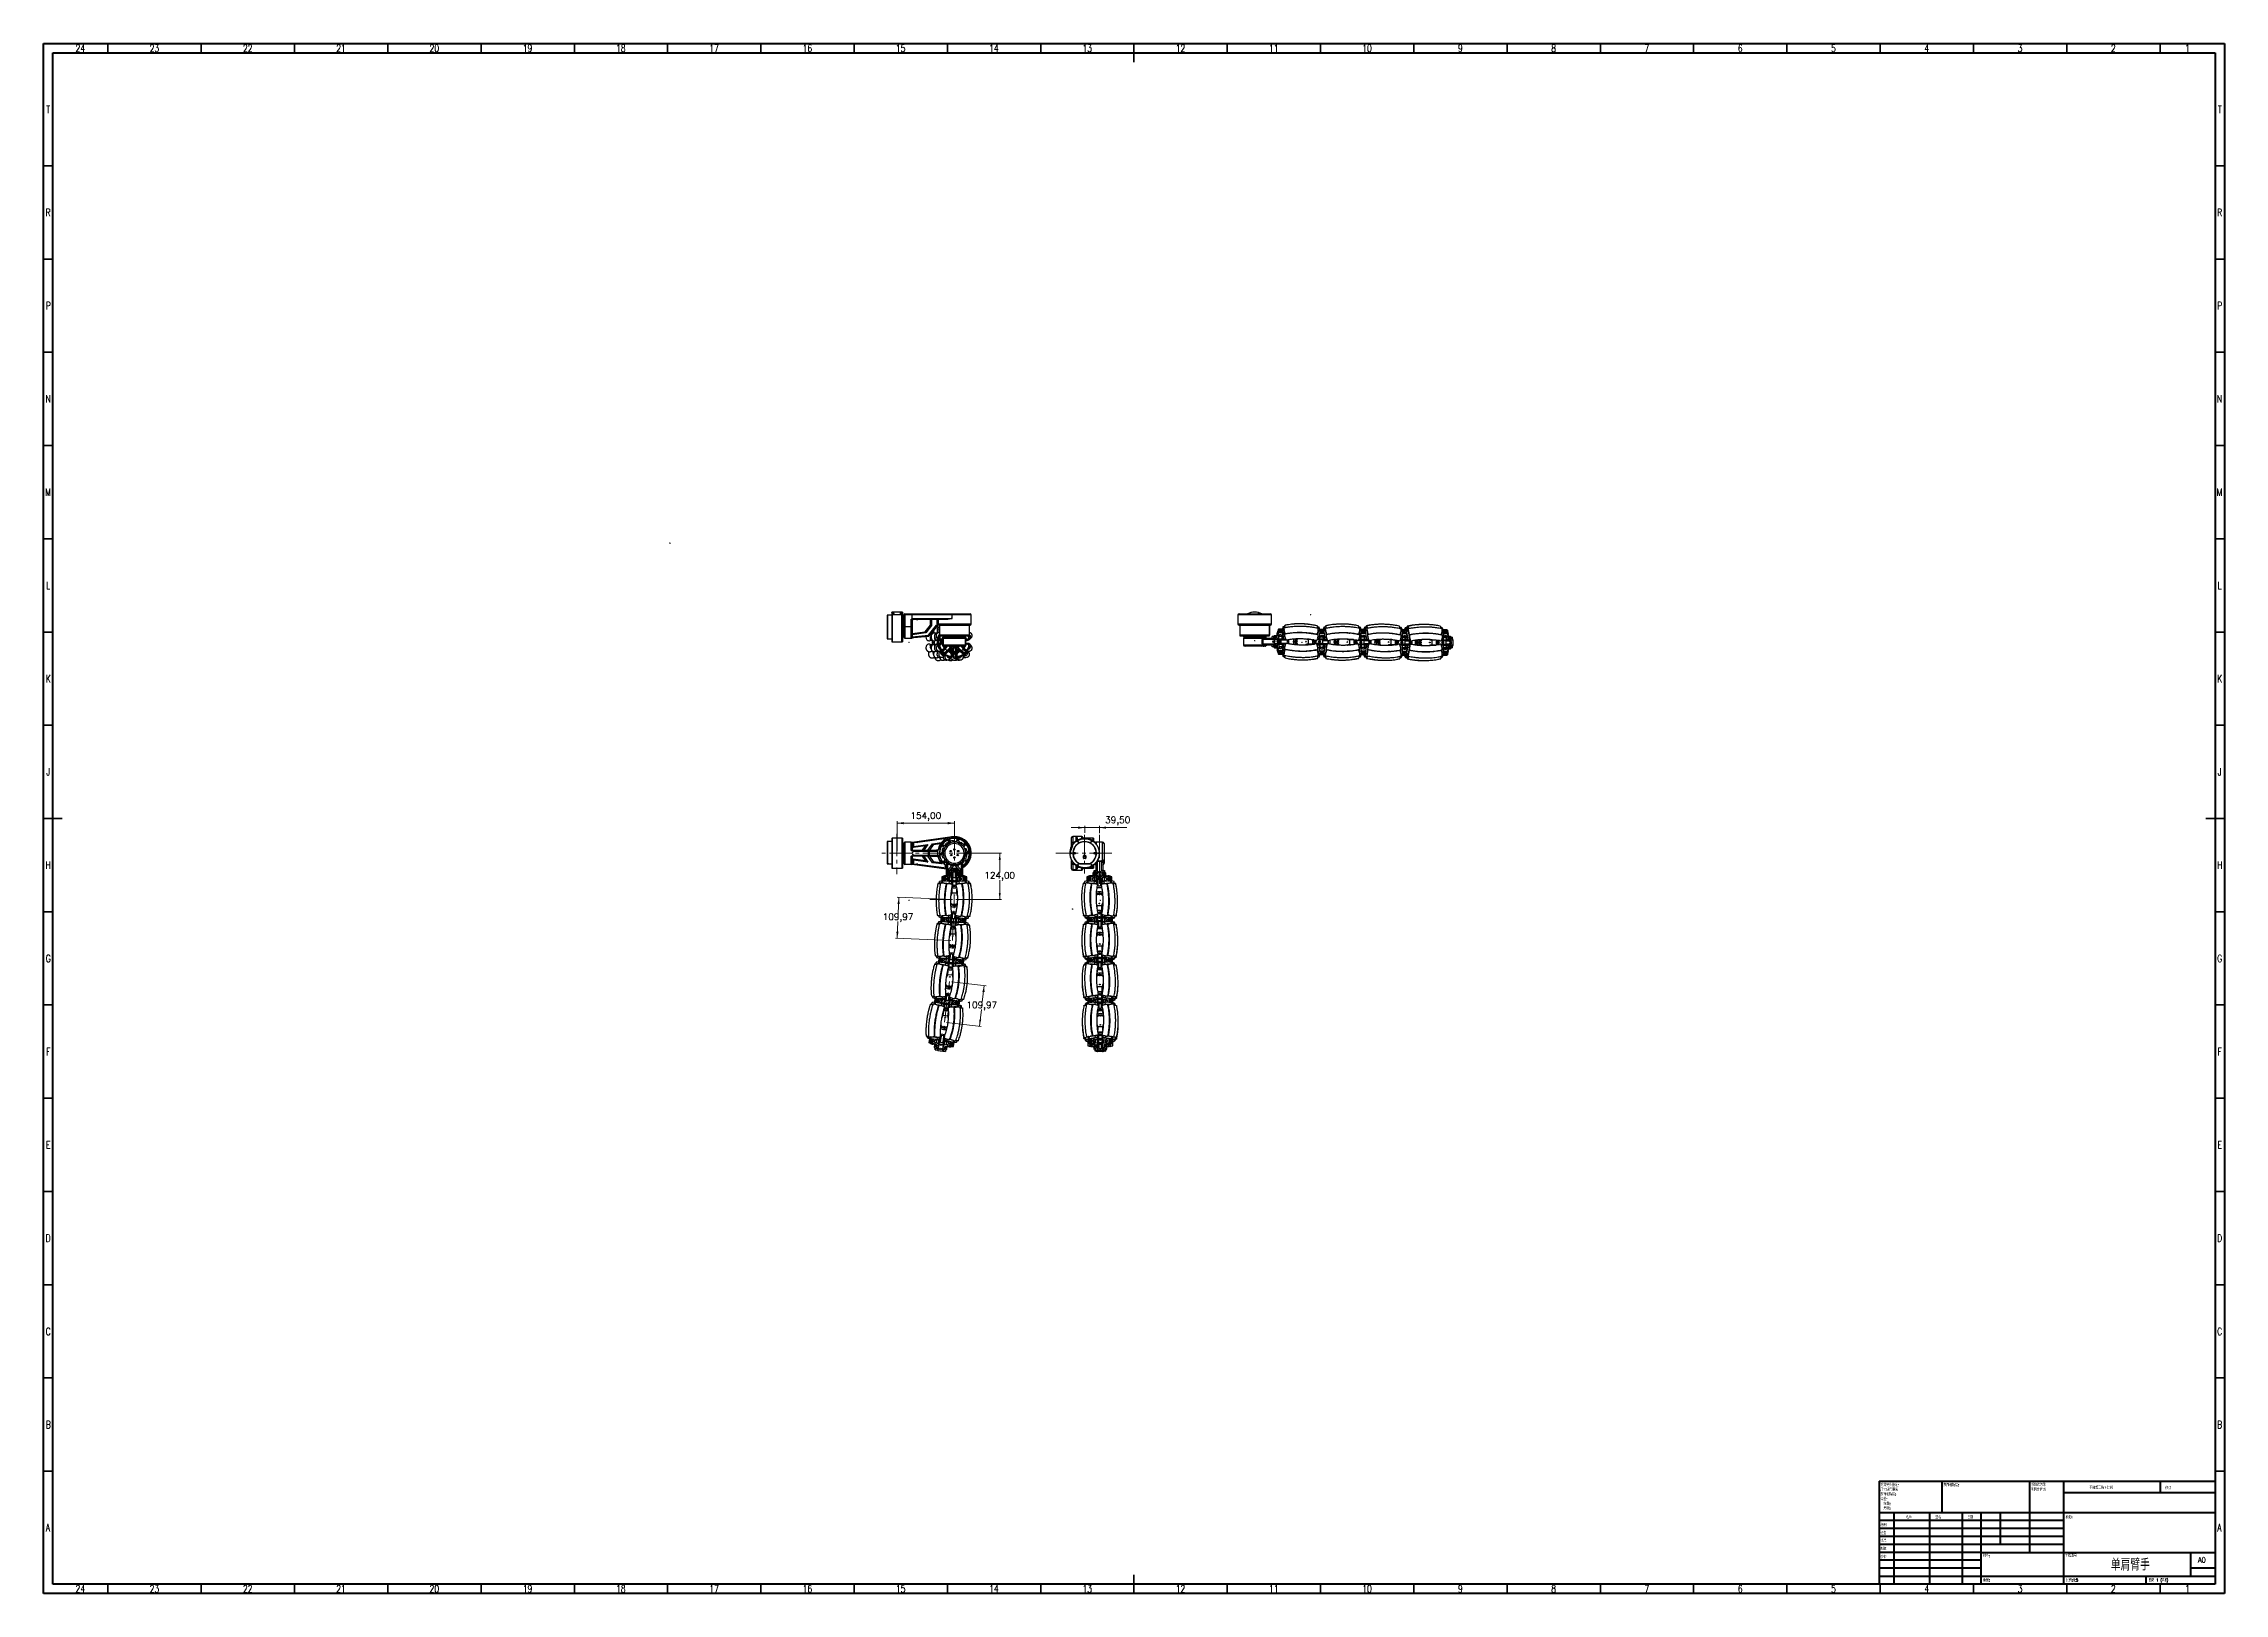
# Model space of a CAD drawing. Header units: millimetres. Extents: x 15 to 1184, y 5 to 836.
import ezdxf

# ---------------------------------------------------------------- set-up
doc = ezdxf.new("R2010")
doc.units = ezdxf.units.MM
doc.header["$PDSIZE"] = -1
doc.linetypes.add('点画线', pattern=[18, 12, -2, 2, -2])
doc.layers.get('0').update_dxf_attribs({"lineweight": 18})
doc.layers.add('中心线层', color=1, linetype='点画线', lineweight=18)
doc.layers.add('尺寸线层', color=3, linetype='Continuous', lineweight=18)
doc.styles.add('SLDTEXTSTYLE0', font='txt.shx', dxfattribs={"width": 0.75})
doc.styles.add('SLDTEXTSTYLE1', font='txt.shx', dxfattribs={"width": 0.75, "bigfont": 'bigfont.shx'})
doc.styles.add('SLDTEXTSTYLE2', font='txt.shx', dxfattribs={"width": 0.694444, "bigfont": 'bigfont.shx'})
doc.styles.get("Standard").update_dxf_attribs({"font": 'txt.shx'})
doc.dimstyles.new('ISO-25', dxfattribs={"dimtxt": 2.5, "dimasz": 2.5, "dimexe": 1.25, "dimexo": 0.625, "dimtad": 1, "dimtxsty": 'Standard', "dimcen": 2.5, "dimdle": 5, "dimadec": 0, "dimazin": 0, "dimtfac": 1, "dimtmove": 0, "dimatfit": 3, "dimfxl": 0, "dimarcsym": 0})

msp = doc.modelspace()

# ---------------------------------------------------------------- texts
at = {"color": 7, "linetype": 'Continuous', "lineweight": 0}
for s, insert, char_height, width, attachment_point, style in [('24', (34.6701, 835.4704), 3.96875, 7.228795, 2, 'SLDTEXTSTYLE0'), ('23', (74.4201, 835.4704), 3.96875, 6.803571, 2, 'SLDTEXTSTYLE0'), ('22', (124.4201, 835.4704), 3.96875, 7.228795, 2, 'SLDTEXTSTYLE0'), ('21', (174.4201, 835.4704), 3.96875, 5.953125, 2, 'SLDTEXTSTYLE0'), ('20', (224.4201, 835.4704), 3.96875, 7.228795, 2, 'SLDTEXTSTYLE0'), ('19', (274.4201, 835.4704), 3.96875, 5.953125, 2, 'SLDTEXTSTYLE0'), ('18', (324.4201, 835.4704), 3.96875, 5.953125, 2, 'SLDTEXTSTYLE0'), ('17', (374.4201, 835.4704), 3.96875, 5.953125, 2, 'SLDTEXTSTYLE0'), ('16', (424.4201, 835.4704), 3.96875, 5.953125, 2, 'SLDTEXTSTYLE0'), ('15', (474.4201, 835.4704), 3.96875, 5.527902, 2, 'SLDTEXTSTYLE0'), ('14', (524.4201, 835.4704), 3.96875, 5.953125, 2, 'SLDTEXTSTYLE0'), ('13', (574.4201, 835.4704), 3.96875, 5.527902, 2, 'SLDTEXTSTYLE0'), ('12', (624.4201, 835.4704), 3.96875, 5.953125, 2, 'SLDTEXTSTYLE0'), ('11', (674.4201, 835.4704), 3.96875, 4.677455, 2, 'SLDTEXTSTYLE0'), ('10', (724.4201, 835.4704), 3.96875, 5.953125, 2, 'SLDTEXTSTYLE0'), ('9', (774.46, 835.4704), 3.9687, 2.976562, 2, 'SLDTEXTSTYLE0'), ('8', (824.46, 835.4704), 3.9687, 2.976562, 2, 'SLDTEXTSTYLE0'), ('7', (874.46, 835.4704), 3.9687, 2.976562, 2, 'SLDTEXTSTYLE0'), ('6', (924.46, 835.4704), 3.9687, 2.976562, 2, 'SLDTEXTSTYLE0'), ('5', (974.46, 835.4704), 3.9687, 2.551339, 2, 'SLDTEXTSTYLE0'), ('4', (1024.46, 835.4704), 3.9687, 2.976562, 2, 'SLDTEXTSTYLE0'), ('3', (1074.46, 835.4704), 3.9687, 2.551339, 2, 'SLDTEXTSTYLE0'), ('2', (1124.46, 835.4704), 3.9687, 2.976562, 2, 'SLDTEXTSTYLE0'), ('1', (1164.21, 835.4704), 3.9687, 1.700893, 2, 'SLDTEXTSTYLE0'), ('T', (17.4881, 802.7204), 3.9687, 2.976562, 2, 'SLDTEXTSTYLE0'), ('T', (1181.4881, 802.7204), 3.9687, 2.976562, 2, 'SLDTEXTSTYLE0'), ('R', (17.4444, 747.4704), 3.9687, 2.976562, 2, 'SLDTEXTSTYLE0'), ('R', (1181.4444, 747.4704), 3.9687, 2.976562, 2, 'SLDTEXTSTYLE0'), ('P', (17.4848, 697.4704), 3.9687, 2.976562, 2, 'SLDTEXTSTYLE0'), ('P', (1181.4848, 697.4704), 3.9687, 2.976562, 2, 'SLDTEXTSTYLE0'), ('N', (17.4637, 647.4704), 3.9687, 2.976562, 2, 'SLDTEXTSTYLE0'), ('N', (1181.4637, 647.4704), 3.9687, 2.976562, 2, 'SLDTEXTSTYLE0'), ('M', (17.3617, 597.4704), 3.9687, 3.827009, 2, 'SLDTEXTSTYLE0'), ('M', (1181.3617, 597.4704), 3.9687, 3.827009, 2, 'SLDTEXTSTYLE0'), ('L', (17.4545, 547.4704), 3.9687, 2.126116, 2, 'SLDTEXTSTYLE0'), ('L', (1181.4545, 547.4704), 3.9687, 2.126116, 2, 'SLDTEXTSTYLE0'), ('K', (17.4885, 497.4704), 3.9687, 2.976562, 2, 'SLDTEXTSTYLE0'), ('K', (1181.4885, 497.4704), 3.9687, 2.976562, 2, 'SLDTEXTSTYLE0'), ('J', (17.4651, 447.4704), 3.9687, 2.126116, 2, 'SLDTEXTSTYLE0'), ('J', (1181.4651, 447.4704), 3.9687, 2.126116, 2, 'SLDTEXTSTYLE0'), ('H', (17.4904, 397.4704), 3.9687, 2.976562, 2, 'SLDTEXTSTYLE0'), ('H', (1181.4904, 397.4704), 3.9687, 2.976562, 2, 'SLDTEXTSTYLE0'), ('G', (17.4867, 347.4704), 3.9687, 3.401786, 2, 'SLDTEXTSTYLE0'), ('G', (1181.4867, 347.4704), 3.9687, 3.401786, 2, 'SLDTEXTSTYLE0'), ('F', (17.4577, 297.4704), 3.9687, 2.551339, 2, 'SLDTEXTSTYLE0'), ('F', (1181.4577, 297.4704), 3.9687, 2.551339, 2, 'SLDTEXTSTYLE0'), ('E', (17.5078, 247.4704), 3.9687, 2.551339, 2, 'SLDTEXTSTYLE0'), ('E', (1181.5078, 247.4704), 3.9687, 2.551339, 2, 'SLDTEXTSTYLE0'), ('D', (17.4527, 197.4704), 3.9687, 2.976562, 2, 'SLDTEXTSTYLE0'), ('D', (1181.4527, 197.4704), 3.9687, 2.976562, 2, 'SLDTEXTSTYLE0'), ('C', (17.4587, 147.4704), 3.9687, 2.976562, 2, 'SLDTEXTSTYLE0'), ('C', (1181.4587, 147.4704), 3.9687, 2.976562, 2, 'SLDTEXTSTYLE0'), ('B', (17.4706, 97.4704), 3.9687, 2.976562, 2, 'SLDTEXTSTYLE0'), ('B', (1181.4706, 97.4704), 3.9687, 2.976562, 2, 'SLDTEXTSTYLE0'), ('表面粗糙度:', (999.5937, 58.921), 1.5, 15.976257, 1, 'SLDTEXTSTYLE1'), ('尺寸使用毫米', (999.5937, 61.421), 1.5, 19.055866, 1, 'SLDTEXTSTYLE1'), ('除非另外指定:', (999.5937, 63.921), 1.5, 18.993017, 1, 'SLDTEXTSTYLE1'), ('表面粗糙度:', (1033.3713, 63.9193), 1.5, 15.976257, 1, 'SLDTEXTSTYLE1'), ('将锐边清除', (1080.3092, 64.0031), 1.5, 15.825419, 1, 'SLDTEXTSTYLE1'), ('毛刺并折断', (1080.3092, 61.5031), 1.5, 15.812849, 1, 'SLDTEXTSTYLE1'), ('不调整工程图比例', (1111.6146, 62.533), 1.5, 25.303073, 1, 'SLDTEXTSTYLE1'), ('修订', (1152.3276, 62.3349), 1.5, 6.146648, 1, 'SLDTEXTSTYLE1'), ('公差:', (999.5937, 56.421), 1.5, 6.209497, 1, 'SLDTEXTSTYLE1'), ('角度:', (1001.2812, 51.421), 1.5, 6.259777, 1, 'SLDTEXTSTYLE1'), ('线性:', (1001.2812, 53.921), 1.5, 6.272346, 1, 'SLDTEXTSTYLE1'), ('A', (17.3397, 42.2204), 3.9687, 3.401786, 2, 'SLDTEXTSTYLE0'), ('检查', (999.6236, 38.1544), 1.5, 6.146648, 1, 'SLDTEXTSTYLE1'), ('绘制', (999.6847, 42.4297), 1.5, 5.99581, 1, 'SLDTEXTSTYLE1'), ('名称', (1013.3222, 46.5015), 1.5, 6.108939, 1, 'SLDTEXTSTYLE1'), ('签名', (1029.0336, 46.5618), 1.5, 5.895251, 1, 'SLDTEXTSTYLE1'), ('日期', (1046.2147, 46.5762), 1.5, 5.543296, 1, 'SLDTEXTSTYLE1'), ('标题:', (1098.9562, 46.5762), 1.5, 6.297486, 1, 'SLDTEXTSTYLE1'), ('A', (1181.3397, 42.2204), 3.9687, 3.401786, 2, 'SLDTEXTSTYLE0'), ('批准', (999.6216, 34.1768), 1.5, 6.171788, 1, 'SLDTEXTSTYLE1'), ('验检', (999.6769, 25.3496), 1.5, 6.184358, 1, 'SLDTEXTSTYLE1'), ('制造', (999.6822, 29.7337), 1.5, 6.171788, 1, 'SLDTEXTSTYLE1'), ('材料:', (1054.6459, 25.9861), 1.5, 6.310056, 1, 'SLDTEXTSTYLE1'), ('工程图号', (1098.6287, 25.9861), 1.5, 12.506983, 1, 'SLDTEXTSTYLE1'), ('单肩臂手', (1133.6013, 23.6069), 6.35, 53.265503, 2, 'SLDTEXTSTYLE1'), ('A0', (1169.8712, 24.4064), 2.91042, 5.612946, 1, 'SLDTEXTSTYLE0'), ('重量:', (1054.6178, 12.9493), 1.4986, 6.291608, 1, 'SLDTEXTSTYLE1'), ('比例:1:5', (1099.074, 12.9001), 1.5, 9.011672, 1, 'SLDTEXTSTYLE1'), ('图纸 1 (共1)', (1143.4783, 12.9001), 1.5, 14.334763, 1, 'SLDTEXTSTYLE2'), ('24', (34.6701, 9.4704), 3.96875, 7.228795, 2, 'SLDTEXTSTYLE0'), ('23', (74.4201, 9.4704), 3.96875, 6.803571, 2, 'SLDTEXTSTYLE0'), ('22', (124.4201, 9.4704), 3.96875, 7.228795, 2, 'SLDTEXTSTYLE0'), ('21', (174.4201, 9.4704), 3.96875, 5.953125, 2, 'SLDTEXTSTYLE0'), ('20', (224.4201, 9.4704), 3.96875, 7.228795, 2, 'SLDTEXTSTYLE0'), ('19', (274.4201, 9.4704), 3.96875, 5.953125, 2, 'SLDTEXTSTYLE0'), ('18', (324.4201, 9.4704), 3.96875, 5.953125, 2, 'SLDTEXTSTYLE0'), ('17', (374.4201, 9.4704), 3.96875, 5.953125, 2, 'SLDTEXTSTYLE0'), ('16', (424.4201, 9.4704), 3.96875, 5.953125, 2, 'SLDTEXTSTYLE0'), ('15', (474.4201, 9.4704), 3.96875, 5.527902, 2, 'SLDTEXTSTYLE0'), ('14', (524.4201, 9.4704), 3.96875, 5.953125, 2, 'SLDTEXTSTYLE0'), ('13', (574.4201, 9.4704), 3.96875, 5.527902, 2, 'SLDTEXTSTYLE0'), ('12', (624.4201, 9.4704), 3.96875, 5.953125, 2, 'SLDTEXTSTYLE0'), ('11', (674.4201, 9.4704), 3.96875, 4.677455, 2, 'SLDTEXTSTYLE0'), ('10', (724.4201, 9.4704), 3.96875, 5.953125, 2, 'SLDTEXTSTYLE0'), ('9', (774.46, 9.4704), 3.9687, 2.976562, 2, 'SLDTEXTSTYLE0'), ('8', (824.46, 9.4704), 3.9687, 2.976562, 2, 'SLDTEXTSTYLE0'), ('7', (874.46, 9.4704), 3.9687, 2.976562, 2, 'SLDTEXTSTYLE0'), ('6', (924.46, 9.4704), 3.9687, 2.976562, 2, 'SLDTEXTSTYLE0'), ('5', (974.46, 9.4704), 3.9687, 2.551339, 2, 'SLDTEXTSTYLE0'), ('4', (1024.46, 9.4704), 3.9687, 2.976562, 2, 'SLDTEXTSTYLE0'), ('3', (1074.46, 9.4704), 3.9687, 2.551339, 2, 'SLDTEXTSTYLE0'), ('2', (1124.46, 9.4704), 3.9687, 2.976562, 2, 'SLDTEXTSTYLE0'), ('1', (1164.21, 9.4704), 3.9687, 1.700893, 2, 'SLDTEXTSTYLE0')]:
    msp.add_mtext(s, dxfattribs=dict(at, insert=insert, char_height=char_height, width=width, attachment_point=attachment_point, style=style))

# ---------------------------------------------------------------- blocks, each defined once
blk = doc.blocks.new('*X3')
at = {"layer": '尺寸线层', "linetype": 'Continuous'}
for points in [[(527.5, 401.9), (527, 398.3), (528.1, 398.3)], [(527.5, 377.1), (527, 380.6), (528.1, 380.6)]]:
    blk.add_hatch(color=0, dxfattribs=at).paths.add_polyline_path(points, flags=0)
at = {"layer": '尺寸线层', "color": 0, "linetype": 'Continuous'}
for p, q in [((504.3, 401.9), (528.5, 401.9)), ((527.5, 391.5), (527.5, 401.9)), ((527.5, 387.5), (527.5, 377.1)), ((504.2, 377.1), (528.5, 377.1))]:
    blk.add_line(p, q, dxfattribs=at)
at = {"layer": '尺寸线层', "color": 0, "insert": (527.5, 389.5), "char_height": 3.5, "width": 24, "attachment_point": 5}
blk.add_mtext('124,00', dxfattribs=at)
blk = doc.blocks.new('*X4')
at = {"layer": '尺寸线层', "linetype": 'Continuous'}
for points in [[(472.5, 418), (476, 418.6), (476, 417.4)], [(503.3, 418), (499.7, 418.6), (499.7, 417.4)]]:
    blk.add_hatch(color=0, dxfattribs=at).paths.add_polyline_path(points, flags=0)
at = {"layer": '尺寸线层', "color": 0, "linetype": 'Continuous'}
for p, q in [((472.5, 402.9), (472.5, 419)), ((472.5, 418), (503.3, 418)), ((503.3, 402.9), (503.3, 419))]:
    blk.add_line(p, q, dxfattribs=at)
at = {"layer": '尺寸线层', "color": 0, "insert": (487.9, 421.5), "char_height": 3.5, "width": 23.5, "attachment_point": 5}
blk.add_mtext('154,00', dxfattribs=at)
blk = doc.blocks.new('*X5')
at = {"layer": '尺寸线层', "linetype": 'Continuous'}
for points in [[(519.2, 331), (519.4, 327.4), (518.2, 327.5)], [(516.6, 309.1), (517.6, 312.6), (516.5, 312.7)]]:
    blk.add_hatch(color=0, dxfattribs=at).paths.add_polyline_path(points, flags=0)
at = {"layer": '尺寸线层', "color": 0, "linetype": 'Continuous'}
for p, q in [((501.6, 333), (520.2, 330.8)), ((518.1, 322), (519.2, 331)), ((517.7, 318), (516.6, 309.1)), ((499, 311.2), (517.6, 309))]:
    blk.add_line(p, q, dxfattribs=at)
at = {"layer": '尺寸线层', "color": 0, "insert": (517.9, 320), "char_height": 3.5, "width": 24, "attachment_point": 5}
blk.add_mtext('109,97', dxfattribs=at)
blk = doc.blocks.new('*X6')
at = {"layer": '尺寸线层', "linetype": 'Continuous'}
for points in [[(573.1, 415.6), (569.5, 416.2), (569.5, 415)], [(581, 415.6), (584.5, 416.2), (584.5, 415)]]:
    blk.add_hatch(color=0, dxfattribs=at).paths.add_polyline_path(points, flags=0)
at = {"layer": '尺寸线层', "color": 0, "linetype": 'Continuous'}
for p, q in [((565.9, 415.6), (581, 415.6)), ((573.1, 412.8), (573.1, 416.6)), ((581, 412.7), (581, 416.6)), ((581, 415.6), (595.7, 415.6))]:
    blk.add_line(p, q, dxfattribs=at)
at = {"layer": '尺寸线层', "color": 0, "insert": (590.8, 419.2), "char_height": 3.5, "width": 19.5, "attachment_point": 5}
blk.add_mtext('39,50', dxfattribs=at)
blk = doc.blocks.new('*X7')
at = {"layer": '尺寸线层', "linetype": 'Continuous'}
for points in [[(473.5, 378.2), (473.9, 374.7), (472.7, 374.7)], [(472.6, 356.3), (473.3, 359.8), (472.1, 359.8)]]:
    blk.add_hatch(color=0, dxfattribs=at).paths.add_polyline_path(points, flags=0)
at = {"layer": '尺寸线层', "color": 0, "linetype": 'Continuous'}
for p, q in [((502.2, 377.1), (472.5, 378.3)), ((473.1, 369.3), (473.5, 378.2)), ((472.9, 365.3), (472.6, 356.3)), ((501.3, 355.1), (471.6, 356.3))]:
    blk.add_line(p, q, dxfattribs=at)
at = {"layer": '尺寸线层', "color": 0, "insert": (473, 367.3), "char_height": 3.5, "width": 24, "attachment_point": 5}
blk.add_mtext('109,97', dxfattribs=at)

# ---------------------------------------------------------------- dimensions: what is measured, and where the dimension line sits
at = {"layer": '尺寸线层'}
for base, p1, p2, picture, middle in [((503.2515, 418.025), (472.4515, 401.8673), (503.2515, 401.8673), '*X4', (487.8515, 421.549)), ((580.9516, 415.6422), (573.0516, 411.7694), (580.9516, 411.6546), '*X6', (590.7826, 419.1662))]:
    dim = msp.add_linear_dim(base=base, p1=p1, p2=p2, dimstyle='ISO-25', override={"dimtxt": 3.5, "dimasz": 3.556, "dimexe": 1, "dimexo": 1, "dimgap": 1.524, "dimtih": 1, "dimtoh": 1, "dimlfac": 5, "dimzin": 0, "dimsah": 1, "dimdle": 7.112, "dimadec": 2, "dimtfill": 1, "dimtolj": 1, "dimtzin": 8}, dxfattribs=at)
    dim.commit()
    dim.dimension.update_dxf_attribs({"geometry": picture, "text_midpoint": middle})
for base, p1, p2, angle, picture, middle in [((527.5441, 401.8673), (503.1515, 377.0673), (503.2515, 401.8673), 90, '*X3', (527.5441, 389.4673)), ((472.5847, 356.2713), (503.1515, 377.0673), (502.2782, 355.0912), 267.7241277, '*X7', (473.0214, 367.2594)), ((516.6289, 309.1234), (500.5772, 333.1571), (498.0074, 311.3143), 263.2898695, '*X5', (517.9138, 320.0448))]:
    dim = msp.add_linear_dim(base=base, p1=p1, p2=p2, angle=angle, dimstyle='ISO-25', override={"dimtxt": 3.5, "dimasz": 3.556, "dimexe": 1, "dimexo": 1, "dimgap": 1.524, "dimtih": 1, "dimtoh": 1, "dimlfac": 5, "dimzin": 0, "dimsah": 1, "dimdle": 7.112, "dimadec": 2, "dimtfill": 1, "dimtolj": 1, "dimtzin": 8}, dxfattribs=at)
    dim.commit()
    dim.dimension.update_dxf_attribs({"geometry": picture, "text_midpoint": middle})

# ---------------------------------------------------------------- linework, layer by layer
at = {"color": 7, "linetype": 'Continuous', "lineweight": 70}
for p, q in [((15, 5), (15, 836)), ((15, 836), (1184, 836)), ((20, 10), (20, 831)), ((20, 831), (1179, 831)), ((1179, 831), (1179, 10)), ((1184, 836), (1184, 5)), ((1184, 5), (15, 5)), ((1179, 10), (20, 10))]:
    msp.add_line(p, q, dxfattribs=at)
at = {"color": 7, "linetype": 'Continuous', "lineweight": 35}
for p, q in [((49.5, 831), (49.5, 836)), ((99.5, 831), (99.5, 836)), ((149.5, 831), (149.5, 836)), ((199.5, 831), (199.5, 836)), ((249.5, 831), (249.5, 836)), ((299.5, 831), (299.5, 836)), ((349.5, 831), (349.5, 836)), ((399.5, 831), (399.5, 836)), ((449.5, 831), (449.5, 836)), ((499.5, 831), (499.5, 836)), ((549.5, 831), (549.5, 836)), ((599.5, 836), (599.5, 826)), ((599.5, 831), (599.5, 836)), ((649.5, 831), (649.5, 836)), ((699.5, 831), (699.5, 836)), ((749.5, 831), (749.5, 836)), ((799.5, 831), (799.5, 836)), ((849.5, 831), (849.5, 836)), ((899.5, 831), (899.5, 836)), ((949.5, 831), (949.5, 836)), ((999.5, 831), (999.5, 836)), ((1049.5, 831), (1049.5, 836)), ((1099.5, 831), (1099.5, 836)), ((1149.5, 831), (1149.5, 836)), ((20, 770.5), (15, 770.5)), ((1179, 770.5), (1184, 770.5)), ((20, 720.5), (15, 720.5)), ((1179, 720.5), (1184, 720.5)), ((20, 670.5), (15, 670.5)), ((1179, 670.5), (1184, 670.5)), ((20, 620.5), (15, 620.5)), ((1179, 620.5), (1184, 620.5)), ((20, 570.5), (15, 570.5)), ((1179, 570.5), (1184, 570.5)), ((20, 520.5), (15, 520.5)), ((1179, 520.5), (1184, 520.5)), ((20, 470.5), (15, 470.5)), ((1179, 470.5), (1184, 470.5)), ((15, 420.5), (25, 420.5)), ((20, 420.5), (15, 420.5)), ((1184, 420.5), (1174, 420.5)), ((1179, 420.5), (1184, 420.5)), ((20, 370.5), (15, 370.5)), ((1179, 370.5), (1184, 370.5)), ((20, 320.5), (15, 320.5)), ((1179, 320.5), (1184, 320.5)), ((20, 270.5), (15, 270.5)), ((1179, 270.5), (1184, 270.5)), ((20, 220.5), (15, 220.5)), ((1179, 220.5), (1184, 220.5)), ((20, 170.5), (15, 170.5)), ((1179, 170.5), (1184, 170.5)), ((20, 120.5), (15, 120.5)), ((1179, 120.5), (1184, 120.5)), ((20, 70.5), (15, 70.5)), ((1179, 70.5), (1184, 70.5)), ((599.5, 5), (599.5, 15)), ((49.5, 10), (49.5, 5)), ((99.5, 10), (99.5, 5)), ((149.5, 10), (149.5, 5)), ((199.5, 10), (199.5, 5)), ((249.5, 10), (249.5, 5)), ((299.5, 10), (299.5, 5)), ((349.5, 10), (349.5, 5)), ((399.5, 10), (399.5, 5)), ((449.5, 10), (449.5, 5)), ((499.5, 10), (499.5, 5)), ((549.5, 10), (549.5, 5)), ((599.5, 10), (599.5, 5)), ((649.5, 10), (649.5, 5)), ((699.5, 10), (699.5, 5)), ((749.5, 10), (749.5, 5)), ((799.5, 10), (799.5, 5)), ((849.5, 10), (849.5, 5)), ((899.5, 10), (899.5, 5)), ((949.5, 10), (949.5, 5)), ((999.5, 10), (999.5, 5)), ((1049.5, 10), (1049.5, 5)), ((1099.5, 10), (1099.5, 5)), ((1149.5, 10), (1149.5, 5))]:
    msp.add_line(p, q, dxfattribs=at)
at = {"color": 7, "linetype": 'Continuous'}
for p, q in [((350.6862, 568.1248), (350.6862, 568.4332)), ((350.6862, 568.1248), (350.8404, 568.1248)), ((694.1958, 529.7828), (694.0416, 529.7828)), ((694.1958, 529.7828), (694.1958, 529.4744)), ((478.8551, 514.8716), (478.9444, 514.9806)), ((478.8551, 514.8716), (479.032, 514.8716)), ((664.2163, 515.8251), (664.3706, 515.8251)), ((664.2163, 515.8251), (664.2163, 515.5167)), ((689.4745, 514.8716), (689.2219, 514.8716)), ((689.4745, 514.8716), (689.5371, 514.9806)), ((580.4516, 401.8673), (580.4516, 401.7131)), ((580.4516, 401.8673), (580.76, 401.8673)), ((478.8551, 376.6091), (479.032, 376.8618)), ((478.8551, 376.6091), (478.9444, 376.5466)), ((581.4051, 376.6091), (581.2961, 376.5466)), ((581.4051, 376.6091), (581.4051, 376.8618)), ((566.4939, 371.8878), (566.4939, 372.042)), ((566.4939, 371.8878), (566.8023, 371.8878))]:
    msp.add_line(p, q, dxfattribs=at)
at = {"color": 7, "linetype": 'Continuous', "lineweight": 25}
for p, q in [((467.2515, 529.5251), (467.1515, 529.4251)), ((467.1515, 529.4251), (467.1515, 517.0251)), ((467.3515, 529.5251), (467.2515, 529.5251)), ((467.2515, 529.5251), (467.2515, 516.9251)), ((469.6515, 529.5251), (467.3515, 529.5251)), ((467.3515, 529.5251), (467.3515, 516.9251)), ((469.6515, 530.9725), (469.6515, 530.5547)), ((469.6515, 530.5547), (469.6515, 529.7412)), ((469.6515, 529.7412), (469.6515, 523.2251)), ((475.0515, 531.2251), (469.8515, 531.2251)), ((469.8515, 531.2251), (469.8515, 531.1655)), ((469.8515, 531.1655), (469.8515, 529.9343)), ((475.0515, 531.1655), (469.8515, 531.1655)), ((469.8515, 529.9343), (475.0515, 529.9343)), ((469.8515, 529.9343), (469.8515, 515.2251)), ((470.422, 530.093), (470.3872, 530.035)), ((470.3872, 530.035), (470.5167, 529.9957)), ((470.5863, 530.1117), (470.422, 530.093)), ((470.422, 530.093), (470.422, 530.0244)), ((470.5167, 529.9957), (470.6811, 530.0144)), ((470.7159, 530.0724), (470.5863, 530.1117)), ((470.5863, 530.0036), (470.5863, 530.1117)), ((470.6811, 530.0144), (470.7159, 530.0724)), ((474.4051, 530.1672), (474.2838, 530.1249)), ((474.2838, 530.1249), (474.3302, 530.0678)), ((474.3302, 531.0416), (474.3047, 531.0103)), ((474.4979, 531.0564), (474.3302, 531.0416)), ((474.3302, 531.0416), (474.3302, 531.0085)), ((474.3302, 530.0678), (474.4979, 530.053)), ((474.5729, 530.1524), (474.4051, 530.1672)), ((474.4051, 530.1672), (474.4051, 530.0612)), ((474.6193, 531.0141), (474.4979, 531.0564)), ((474.4979, 531.0564), (474.4979, 531.0045)), ((474.4979, 530.053), (474.6193, 530.0953)), ((474.6193, 530.0953), (474.5729, 530.1524)), ((474.5729, 530.0791), (474.5729, 530.1524)), ((475.3915, 531.2251), (475.0515, 531.2251)), ((475.0515, 531.2251), (475.0515, 515.2251)), ((475.0515, 531.1655), (475.0515, 531.2251)), ((475.0515, 529.9343), (475.0515, 531.1655)), ((475.0515, 515.2251), (475.0515, 529.9343)), ((475.4515, 531.1651), (475.3915, 531.2251)), ((475.3915, 531.2251), (475.3915, 515.2251)), ((475.4515, 515.2851), (475.4515, 531.1651)), ((475.8115, 528.4251), (475.4515, 528.4251)), ((475.8915, 528.3451), (475.8115, 528.4251)), ((475.8115, 528.4251), (475.8115, 518.0251)), ((475.8915, 518.1051), (475.8915, 528.3451)), ((475.9515, 526.9251), (475.8915, 526.9251)), ((476.0515, 526.8251), (475.9515, 526.9251)), ((475.9515, 523.2251), (475.9515, 526.9251)), ((476.6515, 529.6251), (476.0515, 529.6251)), ((476.0515, 523.2251), (476.0515, 529.6251)), ((476.6515, 529.6251), (476.6515, 530.2251)), ((476.6515, 530.2251), (480.6923, 530.2251)), ((476.6515, 529.6251), (476.6515, 523.2251)), ((480.6515, 529.6251), (476.6515, 529.6251)), ((480.0515, 527.4251), (481.7818, 527.4251)), ((480.0515, 523.2251), (480.0515, 527.4251)), ((480.6515, 526.6251), (480.6172, 526.6251)), ((480.6515, 527.8251), (480.6515, 529.6251)), ((502.0349, 529.6251), (480.6515, 529.6251)), ((480.6515, 527.8251), (502.0349, 527.8251)), ((480.6515, 526.6251), (480.6515, 523.2251)), ((480.6923, 530.2251), (502.116, 530.2251)), ((483.6241, 527.2251), (481.1829, 527.2251)), ((498.9146, 527.2251), (483.6241, 527.2251)), ((490.3949, 524.2251), (490.3949, 527.2251)), ((490.9949, 527.2251), (490.9949, 524.0175)), ((493.907, 524.8251), (493.907, 527.2251)), ((494.4911, 527.2251), (494.4911, 524.8251)), ((502.0349, 527.8251), (502.0349, 529.6251)), ((512.2515, 529.6251), (502.0349, 529.6251)), ((502.116, 530.2251), (511.6515, 530.2251)), ((512.2515, 524.8251), (512.2515, 529.6251)), ((655.2163, 529.6251), (655.2163, 524.8251)), ((673.2163, 529.6251), (655.2163, 529.6251)), ((655.8163, 530.2251), (672.6163, 530.2251)), ((666.0031, 530.2629), (666.0045, 530.2251)), ((666.4246, 530.4174), (666.3301, 530.2722)), ((666.3301, 530.2722), (666.354, 530.2251)), ((666.5976, 530.4081), (666.4246, 530.4174)), ((666.676, 530.2536), (666.5976, 530.4081)), ((666.6574, 530.2251), (666.676, 530.2536)), ((673.2163, 524.8251), (673.2163, 529.6251)), ((467.1515, 517.0251), (467.2515, 516.9251)), ((467.2515, 516.9251), (467.3515, 516.9251)), ((467.3515, 516.9251), (469.6515, 516.9251)), ((469.6515, 523.2251), (469.6515, 515.4251)), ((469.8515, 515.2251), (475.0515, 515.2251)), ((475.0515, 515.2251), (475.3915, 515.2251)), ((475.3915, 515.2251), (475.4515, 515.2851)), ((475.4515, 518.0251), (475.8115, 518.0251)), ((475.8115, 518.0251), (475.8915, 518.1051)), ((475.8915, 519.5251), (475.9515, 519.5251)), ((475.9515, 519.5251), (475.9515, 523.2251)), ((475.9515, 519.5251), (476.0515, 519.6251)), ((476.6515, 523.2251), (476.0515, 523.2251)), ((476.0515, 517.8251), (476.0515, 523.2251)), ((480.0515, 523.2251), (476.6515, 523.2251)), ((476.6515, 523.2251), (476.6515, 517.2251)), ((476.6515, 517.2251), (480.6515, 517.2251)), ((480.0515, 517.4121), (480.0515, 523.2251)), ((480.0515, 523.2251), (480.6515, 523.2251)), ((480.6042, 517.8234), (489.3168, 518.7359)), ((480.6515, 523.2251), (480.6515, 518.0676)), ((480.6515, 519.6251), (487.5274, 520.5774)), ((487.8495, 520.0162), (480.6515, 519.0194)), ((481.4529, 517.309), (480.6515, 517.2251)), ((489.3793, 518.1391), (481.4529, 517.309)), ((487.5274, 520.5774), (490.3949, 524.2251)), ((487.5274, 520.5774), (487.8495, 520.0162)), ((490.9949, 524.0175), (487.8495, 520.0162)), ((489.3168, 518.7359), (493.6319, 524.2251)), ((489.3168, 518.7359), (489.3793, 518.1391)), ((489.7885, 518.3651), (489.3168, 518.7359)), ((494.395, 524.2251), (489.7885, 518.3651)), ((490.9949, 524.0175), (490.3949, 524.2251)), ((491.4893, 513.9241), (491.4893, 515.8024)), ((492.1986, 520.4132), (491.9309, 519.8023)), ((492.2016, 520.405), (491.9388, 519.8052)), ((492.3542, 519.9883), (492.3988, 519.8994)), ((492.3549, 519.9017), (492.3744, 519.9462)), ((494.0723, 524.2251), (493.6319, 524.2251)), ((494.4911, 524.8251), (493.907, 524.8251)), ((494.2934, 520.3995), (494.1285, 520.0209)), ((494.2963, 520.3939), (494.134, 520.0212)), ((494.1645, 514.1695), (494.1645, 516.035)), ((494.4637, 520.075), (494.4485, 520.0387)), ((494.4911, 524.8251), (512.2515, 524.8251)), ((495.2515, 518.5093), (495.0933, 518.14)), ((495.2515, 518.5019), (495.0951, 518.1367)), ((495.0951, 518.1367), (495.2781, 517.9537)), ((511.6515, 524.2251), (495.1448, 524.2251)), ((495.2515, 524.0251), (495.2515, 518.8251)), ((511.2515, 524.0251), (495.2515, 524.0251)), ((495.2515, 518.8251), (495.2515, 518.4851)), ((496.4809, 518.8251), (495.2515, 518.8251)), ((495.2515, 518.8251), (511.2515, 518.8251)), ((495.2515, 518.4851), (495.3115, 518.4251)), ((511.2515, 518.4851), (495.2515, 518.4851)), ((495.2781, 517.9537), (495.4801, 518.4251)), ((495.2896, 517.0692), (495.4726, 516.8861)), ((495.3115, 518.4251), (496.5317, 518.4251)), ((495.6118, 518.4251), (495.3865, 517.8993)), ((495.9803, 514.4021), (495.9803, 516.087)), ((511.2515, 518.8251), (496.4809, 518.8251)), ((496.5317, 518.4251), (511.1915, 518.4251)), ((496.9322, 517.107), (497.7989, 518.4251)), ((497.0028, 516.6899), (496.978, 516.6651)), ((496.9905, 516.6651), (496.978, 516.6651)), ((496.978, 513.9851), (496.978, 516.6651)), ((496.9967, 516.6713), (496.9905, 516.6651)), ((496.9975, 517.0703), (497.8883, 518.4251)), ((497.1716, 516.8782), (497.258, 516.9977)), ((497.2515, 517.0251), (497.2515, 513.6251)), ((509.2515, 517.0251), (497.2515, 517.0251)), ((498.0915, 518.0251), (497.6253, 518.0251)), ((498.0515, 518.4251), (498.0515, 518.0651)), ((498.0515, 518.0651), (498.1315, 517.9851)), ((500.8252, 518.0651), (498.0515, 518.0651)), ((498.0515, 517.8251), (508.4515, 517.8251)), ((498.1315, 517.9851), (498.9184, 517.9851)), ((498.9184, 517.9851), (508.3715, 517.9851)), ((499.3787, 517.8251), (499.2187, 517.9851)), ((499.2236, 517.9801), (499.2318, 517.8251)), ((499.233, 517.8251), (499.2251, 517.9787)), ((499.2753, 517.8251), (499.2719, 517.9319)), ((499.5782, 517.8251), (499.4182, 517.9851)), ((499.5515, 517.9851), (499.5515, 517.9251)), ((499.5515, 517.9251), (499.6515, 517.8251)), ((499.5515, 517.9251), (506.9515, 517.9251)), ((508.4515, 518.0651), (500.8252, 518.0651)), ((506.8515, 517.8251), (506.9515, 517.9251)), ((506.9243, 517.8251), (507.0843, 517.9851)), ((506.9515, 517.9251), (506.9515, 517.9851)), ((507.2641, 517.9851), (507.2693, 517.8251)), ((508.3715, 517.9851), (508.4515, 518.0651)), ((508.6778, 518.0251), (508.4115, 518.0251)), ((508.4515, 518.0651), (508.4515, 518.4251)), ((508.4515, 518.3692), (508.8995, 517.688)), ((508.4515, 518.3445), (508.5386, 518.2126)), ((508.4798, 518.0758), (508.4515, 518.1187)), ((508.5041, 518.4251), (509.3708, 517.107)), ((509.2376, 517.1736), (509.3055, 517.0704)), ((509.2515, 513.6251), (509.2515, 517.0251)), ((509.2852, 516.0541), (509.3778, 516.0847)), ((510.9165, 517.8994), (510.6912, 518.4251)), ((510.823, 518.4251), (511.0249, 517.9537)), ((510.8304, 516.8862), (511.0134, 517.0692)), ((511.2079, 518.1368), (511.0249, 517.9537)), ((511.2079, 518.1368), (511.0844, 518.4251)), ((511.2097, 518.1401), (511.0876, 518.4251)), ((511.1915, 518.4251), (511.2515, 518.4851)), ((511.2515, 518.8251), (511.2515, 524.0251)), ((511.2515, 518.4851), (511.2515, 518.8251)), ((655.2163, 524.8251), (673.2163, 524.8251)), ((672.6163, 524.2251), (655.8163, 524.2251)), ((656.2163, 524.0251), (656.2163, 518.8251)), ((672.2155, 524.0251), (656.2163, 524.0251)), ((656.2163, 518.8251), (656.2163, 518.4851)), ((672.2163, 518.8251), (656.2163, 518.8251)), ((656.2163, 518.8251), (672.2155, 518.8251)), ((656.2163, 518.4851), (656.2763, 518.4251)), ((672.2163, 518.4851), (656.2163, 518.4851)), ((656.2791, 524.2251), (656.2715, 524.163)), ((656.2763, 518.4251), (672.1563, 518.4251)), ((658.2163, 517.0251), (658.2163, 513.6251)), ((668.3432, 517.0251), (658.2163, 517.0251)), ((659.0163, 518.4251), (659.0163, 518.0651)), ((659.0163, 518.0651), (659.0963, 517.9851)), ((669.4163, 518.0651), (659.0163, 518.0651)), ((659.0163, 517.8251), (667.793, 517.8251)), ((659.0963, 517.9851), (669.3363, 517.9851)), ((660.5163, 517.9851), (660.5163, 517.9251)), ((660.5163, 517.9251), (660.6163, 517.8251)), ((660.5163, 517.9251), (666.1872, 517.9251)), ((666.1872, 517.9251), (667.9163, 517.9251)), ((667.8163, 517.8251), (667.9163, 517.9251)), ((667.9163, 517.9251), (667.9163, 517.9851)), ((668.2359, 514.1251), (668.2359, 516.5251)), ((668.2359, 516.5251), (668.6379, 516.5251)), ((668.6379, 516.5251), (668.6379, 514.1251)), ((673.272, 516.5251), (668.6379, 516.5251)), ((668.6777, 517.8251), (669.6039, 517.8251)), ((670.2967, 517.4251), (669.2514, 517.4251)), ((669.3363, 517.9851), (669.4163, 518.0651)), ((669.4163, 518.0651), (669.4163, 518.4251)), ((669.6817, 517.1251), (673.3086, 517.1251)), ((672.1589, 524.1817), (672.1536, 524.2251)), ((672.1563, 518.4251), (672.2163, 518.4851)), ((672.2155, 524.0251), (672.2155, 518.8251)), ((672.2163, 524.0251), (672.2155, 524.0251)), ((672.2155, 518.8251), (672.2163, 518.8251)), ((672.2163, 523.4032), (672.2163, 524.0251)), ((672.2163, 519.5032), (672.2163, 523.4032)), ((672.2163, 518.8251), (672.2163, 519.5032)), ((672.2163, 518.4851), (672.2163, 518.8251)), ((673.272, 516.5251), (673.3086, 517.1251)), ((677.6163, 515.994), (673.272, 516.5251)), ((673.272, 514.1251), (677.6163, 514.6562)), ((673.3086, 517.1251), (678.2163, 516.5251)), ((673.5163, 518.1251), (674.4163, 518.1251)), ((673.5163, 518.008), (673.5163, 518.1251)), ((673.5163, 517.0997), (673.5163, 518.008)), ((674.4163, 518.008), (673.5163, 518.008)), ((674.4163, 518.3444), (674.8163, 518.6272)), ((674.4163, 517.6373), (674.4163, 518.3444)), ((674.8163, 517.3544), (674.4163, 517.6373)), ((674.4163, 517.0716), (674.4163, 517.6373)), ((674.5564, 516.9726), (674.4163, 517.0716)), ((674.8163, 518.6272), (676.3126, 518.6272)), ((674.8163, 517.3544), (674.8163, 516.9408)), ((676.3126, 517.3544), (674.8163, 517.3544)), ((677.0836, 516.7887), (676.0599, 516.7887)), ((676.3126, 519.8859), (676.3577, 520.0048)), ((676.3126, 519.7861), (676.3126, 519.8859)), ((676.3126, 518.7129), (676.3126, 519.7861)), ((676.3577, 518.732), (676.3126, 518.6131)), ((676.3126, 518.6131), (676.3126, 518.7129)), ((676.3126, 517.3544), (676.3126, 518.6131)), ((676.3833, 520.1402), (676.3577, 520.0048)), ((676.3577, 518.732), (676.377, 518.732)), ((676.8965, 521.9548), (676.3761, 520.5815)), ((676.3761, 520.1745), (676.8965, 521.5478)), ((676.3761, 520.5815), (676.3761, 520.1745)), ((676.8965, 520.5233), (676.3761, 519.15)), ((676.3761, 520.1744), (676.3761, 520.1745)), ((676.3761, 518.743), (676.8965, 520.1163)), ((676.3761, 519.15), (676.3761, 518.743)), ((676.5022, 518.732), (676.377, 518.732)), ((676.8996, 520.5404), (676.3787, 519.1659)), ((676.8996, 521.9719), (676.3819, 520.6059)), ((676.4916, 520.1638), (676.4494, 520.0523)), ((676.4916, 520.0816), (676.4916, 520.1638)), ((676.9931, 520.0273), (676.5022, 518.732)), ((676.5022, 518.732), (677.4234, 518.732)), ((677.0261, 521.4568), (676.5376, 520.1677)), ((676.7813, 520.2283), (676.5376, 520.1677)), ((676.8965, 521.5478), (676.8965, 521.9548)), ((676.8965, 520.1163), (676.8965, 520.5233)), ((679.0396, 522.0365), (676.9931, 522.0365)), ((676.9931, 522.0072), (676.9931, 522.0365)), ((676.9931, 522.0072), (676.9931, 521.6002)), ((679.0396, 522.0072), (676.9931, 522.0072)), ((676.9931, 521.6002), (677.3364, 521.6856)), ((676.9931, 520.5757), (676.9931, 520.1687)), ((677.3364, 520.4904), (676.9931, 520.5757)), ((676.9931, 520.0273), (676.9931, 520.1687)), ((676.9931, 520.1687), (679.0396, 520.1687)), ((679.0396, 520.0273), (676.9931, 520.0273)), ((677.0135, 520.6029), (677.3694, 521.5421)), ((677.3605, 520.5167), (677.0172, 520.602)), ((677.3694, 521.5421), (677.0261, 521.4568)), ((677.0836, 518.1888), (677.2894, 518.732)), ((677.0836, 518.1887), (677.2894, 518.7319)), ((677.0836, 516.7887), (677.0836, 518.1888)), ((677.0836, 518.1251), (677.4163, 518.1251)), ((678.9491, 518.008), (677.0836, 518.008)), ((677.0836, 516.8423), (678.9491, 516.8423)), ((677.5176, 521.5002), (677.1635, 520.5657)), ((677.2894, 518.7319), (677.4163, 518.7319)), ((677.4163, 518.732), (677.4163, 518.1251)), ((678.9491, 518.1251), (677.4163, 518.1251)), ((677.4234, 518.732), (677.5659, 519.1081)), ((677.5073, 520.5436), (677.5176, 520.5708)), ((677.5176, 520.5708), (677.5176, 521.5002)), ((677.5659, 519.1081), (678.4668, 519.1081)), ((677.6142, 521.5527), (677.6142, 520.6233)), ((677.6163, 515.994), (678.2163, 516.5251)), ((677.6163, 514.6562), (677.6163, 515.994)), ((677.6163, 514.6562), (678.2163, 514.1251)), ((680.8732, 516.5594), (677.9357, 516.5594)), ((678.2163, 516.5251), (678.2163, 514.1251)), ((681.3163, 516.0766), (678.4163, 516.0766)), ((678.4163, 514.5736), (681.3163, 514.5736)), ((678.4184, 520.6233), (678.4184, 521.5527)), ((678.4668, 519.1081), (678.6093, 518.732)), ((678.5008, 520.6085), (678.5008, 521.5379)), ((678.5036, 520.592), (678.5178, 520.5545)), ((678.6093, 518.732), (679.249, 518.732)), ((678.9184, 521.6895), (678.6211, 521.6535)), ((678.6211, 520.5912), (678.9184, 520.7979)), ((678.6211, 520.5912), (678.6505, 520.5136)), ((679.0155, 520.602), (678.6722, 520.5167)), ((678.6963, 521.6856), (678.7583, 521.6701)), ((679.0396, 520.5757), (678.6963, 520.4904)), ((678.7433, 518.732), (678.9491, 518.1888)), ((678.9946, 520.5968), (678.9184, 520.7979)), ((678.9491, 516.7887), (678.9491, 518.1888)), ((679.6187, 516.7887), (678.9491, 516.7887)), ((678.9817, 521.1997), (679.3383, 517.9069)), ((679.3408, 523.1329), (678.9842, 521.7221)), ((679.0396, 522.0072), (679.0396, 522.0365)), ((679.0396, 521.9413), (679.0396, 522.0072)), ((679.0396, 520.1687), (679.0396, 520.5757)), ((679.0493, 520.5754), (679.0396, 520.5757)), ((679.0396, 520.0273), (679.0396, 520.1687)), ((679.1363, 519.772), (679.0396, 520.0273)), ((679.4138, 523.1986), (679.0572, 521.7877)), ((679.9894, 521.9643), (679.0572, 521.7877)), ((680.0232, 521.4295), (679.0572, 521.2465)), ((679.0572, 521.2465), (679.4138, 517.9537)), ((680.3423, 523.3745), (679.4138, 523.1986)), ((680.3797, 518.1368), (679.4138, 517.9537)), ((680.3381, 523.4446), (679.4668, 523.2795)), ((679.8391, 516.6108), (680.7709, 516.7873)), ((680.3797, 518.1368), (680.0232, 521.4295)), ((680.2039, 522.6858), (680.351, 523.2677)), ((680.2267, 520.6452), (680.3762, 519.2649)), ((680.3972, 522.9018), (680.3495, 522.7134)), ((680.8148, 516.7887), (680.7783, 516.7887)), ((680.813, 519.5457), (680.813, 519.4411)), ((680.8147, 519.5449), (680.813, 519.5366)), ((681.7163, 514.9736), (681.7163, 515.6766)), ((682.5163, 514.1457), (682.5163, 516.5148)), ((685.7713, 520.1036), (685.7713, 520.2251)), ((687.1522, 520.2885), (687.1522, 520.1646)), ((691.7163, 520.0415), (691.7163, 520.1589)), ((692.4903, 516.7251), (692.4926, 516.6651)), ((692.8166, 516.6651), (692.4926, 516.6651)), ((692.8078, 516.7251), (692.8166, 516.6651)), ((692.8166, 516.6651), (692.8166, 513.9851)), ((693.3121, 516.6651), (692.8166, 516.6651)), ((695.3652, 514.7251), (695.3652, 515.9251)), ((695.4203, 515.9251), (695.3652, 515.9251)), ((695.4203, 514.7251), (695.3652, 514.7251)), ((695.4203, 515.9251), (695.4203, 514.7251)), ((696.7147, 515.0942), (696.711, 515.0386)), ((697.0243, 519.4064), (697.0211, 519.3226)), ((697.119, 519.3886), (697.1114, 519.3047)), ((697.4054, 519.2463), (697.4019, 519.3354)), ((700.7703, 516.3251), (697.6857, 516.3251)), ((697.7255, 516.4035), (698.4086, 516.4035)), ((697.8322, 522.5121), (697.7756, 522.6772)), ((697.7801, 516.5235), (698.4536, 516.3949)), ((697.8095, 523.0034), (697.9884, 522.4815)), ((697.8173, 523.1533), (698.7121, 522.9824)), ((698.6468, 523.063), (697.8188, 523.2212)), ((697.9449, 519.116), (698.0559, 520.3284)), ((698.2586, 521.2134), (698.0616, 519.0637)), ((698.1452, 517.8846), (698.915, 517.7376)), ((698.2586, 521.2134), (698.2496, 521.2149)), ((698.2586, 521.2134), (699.2167, 521.0303)), ((698.2985, 521.7429), (699.1958, 521.5715)), ((698.5168, 516.4035), (700.774, 516.4035)), ((699.1958, 521.5715), (698.7121, 522.9824)), ((700.774, 516.6651), (698.7396, 516.6651)), ((698.7668, 516.7251), (700.7716, 516.7251)), ((699.2651, 521.5138), (698.7814, 522.9247)), ((698.915, 517.7376), (699.2167, 521.0303)), ((698.9872, 517.6924), (699.2889, 520.9852)), ((699.0613, 518.5011), (699.6166, 518.5011)), ((699.113, 515.0942), (699.1092, 515.0386)), ((699.2367, 519.7964), (699.164, 519.6223)), ((701.2078, 521.8056), (699.1651, 521.8056)), ((701.2106, 521.7763), (699.1751, 521.7763)), ((699.181, 516.7251), (699.2287, 517.9579)), ((700.9914, 517.7771), (699.2217, 517.7771)), ((699.2237, 520.2735), (699.2367, 519.9378)), ((699.2262, 517.8942), (699.4489, 517.8942)), ((699.2287, 517.9579), (699.4554, 518.5011)), ((699.5673, 520.2595), (699.23, 520.3426)), ((699.2421, 520.3712), (699.2328, 520.373)), ((699.2367, 519.9378), (701.2817, 519.9378)), ((701.2817, 519.7964), (699.2367, 519.7964)), ((699.5885, 520.2859), (699.2421, 520.3712)), ((699.3517, 520.5818), (699.2618, 520.3664)), ((699.6063, 521.4373), (699.3172, 521.4734)), ((699.347, 518.2414), (699.347, 517.8942)), ((699.3517, 520.5818), (699.6474, 520.375)), ((699.4553, 517.8942), (699.4489, 517.8942)), ((699.4553, 518.501), (699.4553, 517.8942)), ((700.9918, 517.8942), (699.4553, 517.8942)), ((699.5032, 521.4502), (699.521, 521.4547)), ((699.521, 521.4547), (699.5247, 521.4475)), ((699.6087, 520.2824), (699.6474, 520.375)), ((699.6166, 518.5011), (699.7735, 518.8772)), ((699.7272, 521.3218), (699.7631, 520.3924)), ((699.7379, 520.3201), (699.76, 520.373)), ((699.7735, 518.8772), (700.6737, 518.8772)), ((699.8039, 521.3218), (699.8398, 520.3924)), ((700.6434, 520.3924), (700.6075, 521.3218)), ((700.6737, 518.8772), (700.8016, 518.5011)), ((700.7251, 520.3777), (700.6891, 521.3071)), ((700.7275, 520.3641), (700.7401, 520.3271)), ((700.7446, 514.3251), (700.7446, 516.3251)), ((703.4065, 515.8457), (700.7446, 515.8457)), ((700.774, 516.4035), (700.7703, 516.3251)), ((703.1645, 516.3285), (700.7705, 516.3285)), ((700.7716, 516.7251), (700.774, 516.6651)), ((700.774, 516.6651), (700.774, 516.4035)), ((700.774, 516.6114), (701.0365, 516.6114)), ((700.8016, 518.5011), (701.5197, 518.5011)), ((701.1138, 521.4587), (700.8087, 521.4226)), ((701.2261, 522.9099), (700.8475, 521.8056)), ((700.8498, 520.3603), (701.1483, 520.567)), ((700.8498, 520.3603), (700.8763, 520.2825)), ((701.2249, 522.8591), (700.8637, 521.8056)), ((700.88, 521.4547), (700.9448, 521.4387)), ((701.2389, 520.3711), (700.8991, 520.2858)), ((700.9081, 518.5011), (701.0928, 517.9579)), ((701.2659, 520.3448), (700.9262, 520.2595)), ((700.9894, 517.8307), (701.0043, 518.218)), ((701.0386, 516.5579), (700.9894, 517.8307)), ((701.0386, 516.5579), (701.0928, 517.9579)), ((701.8893, 516.5579), (701.0386, 516.5579)), ((701.2168, 520.3655), (701.1483, 520.567)), ((701.4226, 522.8935), (701.1937, 521.4827)), ((701.2165, 521.6233), (701.2106, 521.7763)), ((701.212, 520.9672), (701.6229, 517.6744)), ((701.2817, 519.9378), (701.2659, 520.3448)), ((701.4988, 522.9677), (701.2699, 521.5568)), ((702.2422, 521.7398), (701.2699, 521.5568)), ((701.4024, 519.4414), (701.2817, 519.7964)), ((702.2631, 521.1986), (701.2908, 521.0156)), ((701.2908, 521.0156), (701.7017, 517.7229)), ((702.3188, 523.2312), (701.3607, 523.0482)), ((702.4711, 523.1507), (701.4988, 522.9677)), ((702.4698, 523.224), (701.5388, 523.0488)), ((702.674, 517.9059), (701.7017, 517.7229)), ((702.0907, 516.3797), (703.063, 516.5627)), ((702.2422, 521.7398), (702.2472, 521.7708)), ((702.2422, 521.7398), (702.2497, 521.741)), ((702.674, 517.9059), (702.2631, 521.1986)), ((702.3566, 522.445), (702.4711, 523.1507)), ((702.4636, 520.5171), (702.6552, 518.9814)), ((702.4711, 523.1507), (702.4742, 523.1677)), ((702.4711, 523.1507), (702.4756, 523.1514)), ((702.531, 522.7101), (702.4921, 522.4706)), ((702.9851, 519.3131), (702.9897, 519.1942)), ((703.0725, 516.5579), (703.0373, 516.5579)), ((703.6128, 515.4457), (703.5896, 515.4457)), ((703.5896, 515.4457), (703.5896, 514.7427)), ((703.5896, 514.7427), (703.6128, 514.7427)), ((703.6128, 514.7427), (703.6128, 515.4457)), ((703.8062, 515.4457), (703.783, 515.4457)), ((703.783, 514.7427), (703.783, 515.4457)), ((703.783, 514.7427), (703.8062, 514.7427)), ((703.8062, 514.7427), (703.8062, 515.4457)), ((704.6056, 513.949), (704.6056, 516.2478)), ((707.804, 519.8951), (707.804, 520.019)), ((709.2053, 520.1202), (709.2053, 519.9922)), ((713.6925, 519.9986), (713.6925, 520.1167)), ((714.6901, 516.4942), (714.6947, 516.4342)), ((714.6901, 516.4942), (715.0069, 516.4942)), ((715.018, 516.4342), (714.6947, 516.4342)), ((714.9996, 516.5677), (715.5562, 516.4942)), ((715.0069, 516.4942), (715.018, 516.4342)), ((715.0069, 516.4942), (716.7379, 516.4942)), ((715.018, 516.4342), (715.018, 513.7542)), ((717.1772, 516.4342), (715.018, 516.4342)), ((717.5393, 514.4942), (717.5393, 515.6942)), ((717.5908, 515.6942), (717.5393, 515.6942)), ((717.5908, 514.4942), (717.5393, 514.4942)), ((717.5908, 515.6942), (717.5908, 514.4942)), ((717.9815, 516.0942), (718.0083, 516.1726)), ((719.0785, 516.0942), (717.9815, 516.0942)), ((718.0083, 516.1726), (718.6708, 516.1726)), ((718.7051, 519.4143), (718.6977, 519.4787)), ((718.8084, 519.4867), (718.8031, 519.417)), ((718.9038, 519.4378), (718.8995, 519.4003)), ((718.9038, 519.4378), (719.5585, 519.3152)), ((719.5623, 519.2659), (719.5564, 519.3425)), ((722.8828, 516.0942), (719.7878, 516.0942)), ((719.8564, 516.1726), (722.8902, 516.1726)), ((719.9509, 522.5267), (719.8949, 522.6561)), ((719.9243, 522.9411), (720.1178, 522.4935)), ((719.933, 523.145), (720.7762, 522.9824)), ((720.6993, 523.0627), (719.9332, 523.2104)), ((720.4821, 516.4342), (720.0183, 516.4342)), ((720.0481, 516.4942), (720.171, 516.4942)), ((720.0585, 516.5159), (720.6842, 516.3952)), ((720.198, 519.117), (720.2856, 520.2877)), ((720.463, 520.9968), (720.3184, 519.0641)), ((720.4467, 517.8793), (721.1817, 517.7376)), ((720.4973, 521.2099), (721.4281, 521.0303)), ((720.54, 521.7348), (721.3862, 521.5715)), ((721.3862, 521.5715), (720.7762, 522.9824)), ((722.8902, 516.4342), (720.8254, 516.4342)), ((721.4514, 521.5211), (720.8413, 522.9319)), ((720.8898, 516.4942), (722.8854, 516.4942)), ((721.2411, 516.5579), (720.9343, 516.5579)), ((721.1817, 517.7376), (721.4281, 521.0303)), ((721.2411, 516.5579), (721.3494, 517.9579)), ((721.2453, 516.6114), (723.0969, 516.6114)), ((721.2506, 517.6941), (721.497, 520.9868)), ((721.311, 518.5011), (721.7848, 518.5011)), ((723.3487, 521.8056), (721.3284, 521.8056)), ((723.0068, 517.7771), (721.3354, 517.7771)), ((723.3542, 521.7763), (721.341, 521.7763)), ((721.3445, 517.8942), (721.4568, 517.8942)), ((721.3494, 517.9579), (721.5966, 518.5011)), ((721.4559, 519.7964), (721.3985, 519.6701)), ((721.4369, 520.184), (721.4559, 519.9378)), ((721.7733, 520.2595), (721.4485, 520.3389)), ((721.7916, 520.2859), (721.4508, 520.3693)), ((721.4559, 519.9378), (723.4964, 519.9378)), ((723.4964, 519.7964), (721.4559, 519.7964)), ((721.4696, 517.8942), (721.4568, 517.8942)), ((721.559, 520.5818), (721.4611, 520.3668)), ((721.4696, 518.222), (721.4696, 517.8942)), ((723.0076, 517.8942), (721.4696, 517.8942)), ((721.7704, 521.4373), (721.49, 521.4734)), ((721.559, 520.5818), (721.8526, 520.375)), ((721.6657, 521.4508), (721.6809, 521.4547)), ((721.6809, 521.4547), (721.6843, 521.4484)), ((721.7848, 518.5011), (721.956, 518.8772)), ((721.8105, 520.2826), (721.8526, 520.375)), ((721.8917, 521.3218), (721.9636, 520.3924)), ((721.9358, 520.3165), (721.9602, 520.3704)), ((721.956, 518.8772), (722.8542, 518.8772)), ((721.9683, 521.3218), (722.0401, 520.3924)), ((723.0844, 522.9171), (722.6038, 521.8056)), ((723.0813, 522.8591), (722.6257, 521.8056)), ((722.8419, 520.3924), (722.77, 521.3218)), ((722.8314, 514.0942), (722.8314, 516.0942)), ((725.4661, 515.8457), (722.8314, 515.8457)), ((722.9228, 520.3777), (722.851, 521.3071)), ((722.8542, 518.8772), (722.9672, 518.5011)), ((722.8902, 516.1726), (722.8828, 516.0942)), ((722.8854, 516.4942), (722.8902, 516.4342)), ((722.8902, 516.4342), (722.8902, 516.1726)), ((725.4406, 516.3285), (722.8902, 516.3285)), ((722.9247, 520.3674), (722.9357, 520.3307)), ((722.9672, 518.5011), (723.7625, 518.5011)), ((723.282, 521.4587), (722.9696, 521.4226)), ((723.0026, 517.8307), (723.0528, 518.4789)), ((723.101, 516.5579), (723.0026, 517.8307)), ((723.0368, 521.4547), (723.1043, 521.4382)), ((723.0461, 518.5011), (723.2093, 517.9579)), ((723.0517, 520.3603), (723.3509, 520.567)), ((723.0517, 520.3603), (723.0752, 520.2822)), ((723.4348, 520.371), (723.0991, 520.2857)), ((723.101, 516.5579), (723.2093, 517.9579)), ((724.1311, 516.5579), (723.101, 516.5579)), ((723.4649, 520.3448), (723.1292, 520.2595)), ((724.1754, 523.2309), (723.2265, 523.0479)), ((723.4116, 520.3651), (723.3509, 520.567)), ((723.3748, 521.5103), (723.3542, 521.7763)), ((723.4773, 522.8847), (723.3764, 521.4738)), ((723.4148, 520.9656), (723.8794, 517.6728)), ((723.556, 522.9677), (723.4551, 521.5568)), ((724.4323, 521.7398), (723.4551, 521.5568)), ((723.4964, 519.9378), (723.4649, 520.3448)), ((723.6536, 519.273), (723.4964, 519.7964)), ((724.4742, 521.1986), (723.497, 521.0156)), ((723.497, 521.0156), (723.9615, 517.7229)), ((724.5332, 523.1507), (723.556, 522.9677)), ((724.5586, 523.2318), (723.5825, 523.049)), ((723.9134, 517.1235), (723.9315, 517.3564)), ((723.9134, 517.1235), (723.9777, 517.1235)), ((724.9387, 517.9059), (723.9615, 517.7229)), ((724.3143, 516.3795), (725.2915, 516.5625)), ((724.4323, 521.7398), (724.4482, 521.9626)), ((724.9387, 517.9059), (724.4742, 521.1986)), ((724.4816, 522.4291), (724.5332, 523.1507)), ((724.6281, 522.7454), (724.6076, 522.4588)), ((724.6545, 520.7149), (724.9015, 518.9641)), ((725.1253, 519.3389), (725.1377, 519.1783)), ((725.3562, 516.5579), (725.2665, 516.5579)), ((725.4784, 515.4457), (725.432, 515.4457)), ((725.432, 515.4457), (725.432, 514.7427)), ((725.432, 514.7427), (725.4784, 514.7427)), ((725.4784, 514.7427), (725.4784, 515.4457)), ((725.8649, 515.4457), (725.8185, 515.4457)), ((725.8185, 514.7427), (725.8185, 515.4457)), ((725.8185, 514.7427), (725.8649, 514.7427)), ((725.8649, 514.7427), (725.8649, 515.4457)), ((726.6625, 513.9816), (726.6625, 516.2145)), ((729.7996, 519.8349), (729.7996, 519.9659)), ((731.219, 520.0465), (731.219, 519.9157)), ((735.6266, 519.8543), (735.6266, 519.9624)), ((736.8424, 516.4942), (736.8494, 516.4342)), ((736.8424, 516.4942), (737.1581, 516.4942)), ((737.1714, 516.4342), (736.8494, 516.4342)), ((737.1581, 516.4942), (737.1714, 516.4342)), ((737.1581, 516.4942), (737.252, 516.4942)), ((737.1714, 516.4342), (737.1714, 513.7542)), ((737.7996, 516.4342), (737.1714, 516.4342)), ((739.6617, 514.4942), (739.6617, 515.6942)), ((739.7094, 515.6942), (739.6617, 515.6942)), ((739.7094, 514.4942), (739.6617, 514.4942)), ((739.7094, 515.6942), (739.7094, 514.4942)), ((740.05, 516.0976), (740.019, 516.0976)), ((740.3595, 514.8077), (740.3197, 514.7575)), ((740.3605, 514.8633), (740.3569, 514.8077)), ((740.528, 519.3309), (740.5203, 519.2644)), ((741.6466, 519.0525), (741.6391, 519.1178)), ((741.9949, 522.3107), (741.9383, 522.4192)), ((741.961, 522.6811), (742.1726, 522.2751)), ((742.6793, 522.8314), (741.9638, 522.9709)), ((741.9655, 522.9079), (742.7671, 522.7515)), ((744.9355, 516.0942), (742.1757, 516.0942)), ((742.2221, 516.1726), (742.801, 516.1726)), ((742.2763, 516.2749), (742.8412, 516.1648)), ((742.3786, 518.8852), (742.4436, 520.0076)), ((742.6049, 520.5997), (742.5026, 518.8328)), ((742.6673, 520.9746), (743.5653, 520.7994)), ((742.6697, 517.6442), (743.3746, 517.5067)), ((742.6987, 521.4975), (743.5026, 521.3406)), ((742.7433, 514.8077), (742.7035, 514.7575)), ((742.7444, 514.8633), (742.7407, 514.8077)), ((743.5026, 521.3406), (742.7671, 522.7515)), ((743.5634, 521.2967), (742.8278, 522.7076)), ((742.9204, 516.1726), (744.9466, 516.1726)), ((744.9466, 516.4342), (743.1775, 516.4342)), ((743.2059, 516.4942), (744.9395, 516.4942)), ((743.2533, 516.4942), (743.2714, 516.6502)), ((743.3746, 517.5067), (743.5653, 520.7994)), ((745.4127, 521.5747), (743.4185, 521.5747)), ((745.4208, 521.5454), (743.4337, 521.5454)), ((743.4402, 517.4649), (743.631, 520.7576)), ((744.9456, 517.5462), (743.4449, 517.5462)), ((744.9468, 517.6633), (743.4517, 517.6633)), ((743.4633, 517.8636), (743.6634, 518.2702)), ((743.4869, 518.2702), (743.8784, 518.2702)), ((743.601, 519.5655), (743.5567, 519.4754)), ((743.5804, 519.8849), (743.601, 519.7069)), ((743.86, 521.2064), (743.5886, 521.2425)), ((743.9048, 520.0286), (743.5931, 520.1044)), ((743.9202, 520.055), (743.5949, 520.1342)), ((743.6919, 520.3509), (743.5961, 520.1563)), ((743.601, 519.7069), (745.6338, 519.7069)), ((745.6338, 519.5655), (743.601, 519.5655)), ((743.6919, 520.3509), (743.983, 520.1442)), ((743.7538, 521.2205), (743.7663, 521.2238)), ((743.7663, 521.2238), (743.7694, 521.2185)), ((743.8784, 518.2702), (744.0635, 518.6463)), ((743.9377, 520.052), (743.983, 520.1442)), ((743.9815, 521.0909), (744.0892, 520.1615)), ((744.0577, 521.0909), (744.1654, 520.1615)), ((744.0588, 520.0822), (744.0857, 520.137)), ((744.0635, 518.6463), (744.9583, 518.6463)), ((744.8663, 522.6928), (744.2834, 521.5747)), ((744.8611, 522.6283), (744.3119, 521.5747)), ((744.9642, 520.1615), (744.8565, 521.0909)), ((744.8586, 514.0942), (744.8586, 516.0942)), ((747.4456, 515.6148), (744.8586, 515.6148)), ((744.9466, 516.1726), (744.9355, 516.0942)), ((747.6215, 516.0976), (744.936, 516.0976)), ((745.0442, 520.1468), (744.9366, 521.0762)), ((744.9394, 517.5998), (745.0292, 518.3745)), ((745.0869, 516.327), (744.9394, 517.5998)), ((744.9395, 516.4942), (744.9466, 516.4342)), ((744.9466, 516.4342), (744.9466, 516.1726)), ((744.9466, 516.3805), (745.0807, 516.3805)), ((744.9583, 518.6463), (745.0563, 518.2702)), ((745.9531, 522.9996), (745.0148, 522.8166)), ((745.0455, 520.1399), (745.055, 520.1033)), ((745.3733, 521.2278), (745.0541, 521.1917)), ((745.0563, 518.2702), (745.9276, 518.2702)), ((745.0869, 516.327), (745.249, 517.727)), ((746.2944, 516.327), (745.0869, 516.327)), ((745.1075, 518.2702), (745.249, 517.727)), ((745.1171, 521.2238), (745.1871, 521.2067)), ((745.1771, 520.1294), (745.4766, 520.3362)), ((745.1771, 520.1294), (745.1975, 520.0511)), ((745.5535, 520.14), (745.2224, 520.0547)), ((745.5866, 520.1139), (745.2556, 520.0286)), ((745.4533, 521.2656), (745.4208, 521.5454)), ((745.4556, 522.6447), (745.4828, 521.2338)), ((745.5293, 520.1338), (745.4766, 520.3362)), ((745.4828, 521.2338), (745.4847, 521.2175)), ((746.5166, 522.9198), (745.536, 522.7368)), ((745.536, 522.7368), (745.5632, 521.3259)), ((745.5404, 520.7332), (746.058, 517.4404)), ((746.5289, 523.0012), (745.5483, 522.8182)), ((746.5438, 521.5089), (745.5632, 521.3259)), ((745.6338, 519.7069), (745.5866, 520.1139)), ((746.6065, 520.9678), (745.6259, 520.7847)), ((745.6259, 520.7847), (746.1435, 517.492)), ((745.861, 518.6934), (745.6338, 519.5655)), ((745.9182, 516.8927), (746.014, 517.7201)), ((745.9182, 516.8927), (746.1575, 516.8927)), ((746.058, 517.4404), (746.0587, 517.4376)), ((747.1241, 517.675), (746.1435, 517.492)), ((746.46, 516.1485), (747.4406, 516.3315)), ((746.5438, 521.5089), (746.5166, 522.9198)), ((747.1241, 517.675), (746.6065, 520.9678)), ((746.6383, 522.6368), (746.6464, 522.2171)), ((746.7179, 520.95), (747.1051, 518.4868)), ((747.176, 519.2019), (747.2072, 518.9324)), ((747.2637, 515.2148), (747.1942, 515.2148)), ((747.1942, 515.2148), (747.1942, 514.5119)), ((747.1942, 514.5119), (747.2637, 514.5119)), ((747.2637, 514.5119), (747.2637, 515.2148)), ((747.5111, 516.3805), (747.5326, 516.3805)), ((747.8429, 515.2148), (747.7734, 515.2148)), ((747.7734, 514.5119), (747.7734, 515.2148)), ((747.7734, 514.5119), (747.8429, 514.5119)), ((747.8429, 514.5119), (747.8429, 515.2148)), ((748.6375, 513.7842), (748.6375, 515.9484)), ((751.7084, 519.6133), (751.7084, 519.7528)), ((753.144, 519.8667), (753.144, 519.7302)), ((757.4694, 519.7937), (757.4694, 519.9087)), ((758.8975, 516.2633), (758.9068, 516.2033)), ((758.8975, 516.2633), (759.2115, 516.2633)), ((759.2271, 516.2033), (758.9068, 516.2033)), ((759.2115, 516.2633), (759.2271, 516.2033)), ((759.2115, 516.2633), (761.0571, 516.2633)), ((759.2271, 516.2033), (759.2271, 513.5233)), ((761.4881, 516.2033), (759.2271, 516.2033)), ((760.8908, 516.2633), (760.8943, 516.286)), ((761.6826, 514.2633), (761.6826, 515.4633)), ((761.7265, 515.4633), (761.6826, 515.4633)), ((761.7265, 515.4633), (761.7265, 514.2633)), ((762.0148, 519.3481), (762.0267, 519.4376)), ((762.1057, 515.8633), (762.1393, 515.9417)), ((763.3443, 515.8633), (762.1057, 515.8633)), ((762.1393, 515.9417), (762.9463, 515.9417)), ((762.1702, 519.4148), (762.159, 519.3428)), ((763.3473, 519.1823), (763.3403, 519.1372)), ((763.3506, 519.1816), (763.3437, 519.1365)), ((763.4651, 519.1113), (763.4575, 519.1605)), ((763.4969, 519.1046), (763.4892, 519.1542)), ((763.6428, 519.0743), (763.6349, 519.1255)), ((763.9482, 522.3278), (763.9005, 522.4061)), ((764.5722, 522.8309), (763.9204, 522.9597)), ((763.9206, 522.6448), (764.1373, 522.2892)), ((763.9232, 522.8991), (764.6702, 522.7515)), ((766.8789, 515.8633), (764.0893, 515.8633)), ((764.1706, 515.9417), (766.8936, 515.9417)), ((764.7168, 516.2033), (764.3582, 516.2033)), ((764.3922, 516.2633), (764.4132, 516.2633)), ((764.3942, 516.2671), (764.9096, 516.1652)), ((764.4721, 518.8861), (764.5172, 519.987)), ((764.6669, 520.4831), (764.5994, 518.8332)), ((765.5301, 521.3406), (764.6702, 522.7515)), ((765.5863, 521.3025), (764.7264, 522.7134)), ((764.7546, 520.9692), (765.6135, 520.7994)), ((764.7802, 521.4888), (765.5301, 521.3406)), ((764.8109, 517.6386), (765.4787, 517.5067)), ((766.8936, 516.2033), (765.0774, 516.2033)), ((765.148, 516.2633), (766.8842, 516.2633)), ((765.2381, 516.3805), (766.9731, 516.3805)), ((767.3847, 521.5747), (765.4204, 521.5747)), ((767.3956, 521.5454), (765.4383, 521.5454)), ((765.4787, 517.5067), (765.6135, 520.7994)), ((765.5411, 517.4665), (765.6759, 520.7593)), ((766.7934, 517.5462), (765.5444, 517.5462)), ((765.5492, 517.6633), (766.7949, 517.6633)), ((765.5684, 518.1326), (765.6411, 518.2702)), ((765.574, 518.2702), (765.8825, 518.2702)), ((765.86, 521.2064), (765.5981, 521.2425)), ((765.657, 519.5655), (765.6245, 519.5041)), ((765.6379, 519.8308), (765.657, 519.7069)), ((765.6379, 518.2641), (765.9218, 517.727)), ((765.9466, 520.0286), (765.649, 520.1007)), ((765.9593, 520.0551), (765.6502, 520.1299)), ((765.7356, 520.3509), (765.6528, 520.1942)), ((765.657, 519.7069), (767.6791, 519.7069)), ((767.6791, 519.5655), (765.657, 519.5655)), ((765.7356, 520.3509), (766.0238, 520.1442)), ((765.7526, 521.2212), (765.7624, 521.2238)), ((765.7624, 521.2238), (765.765, 521.2195)), ((765.8825, 518.2702), (766.0813, 518.6463)), ((766.0562, 518.5988), (765.9218, 517.727)), ((765.9316, 517.6633), (765.9218, 517.727)), ((765.975, 520.0519), (766.0238, 520.1442)), ((765.9816, 521.0909), (766.1249, 520.1615)), ((766.0574, 521.0909), (766.2007, 520.1615)), ((766.0813, 518.6463), (766.9714, 518.6463)), ((766.092, 520.0788), (766.1216, 520.1348)), ((766.324, 517.6633), (766.1725, 518.6463)), ((766.7765, 513.8633), (766.7765, 515.8633)), ((769.3301, 515.6148), (766.7765, 515.6148)), ((766.7851, 517.5998), (766.9465, 518.6463)), ((766.9814, 516.327), (766.7851, 517.5998)), ((766.9953, 520.1615), (766.852, 521.0909)), ((766.8936, 515.9417), (766.8789, 515.8633)), ((766.8842, 516.2633), (766.8936, 516.2033)), ((766.8936, 516.2033), (766.8936, 515.9417)), ((770.5158, 516.0976), (766.8936, 516.0976)), ((766.9404, 518.6067), (766.9343, 518.6463)), ((766.9393, 521.0385), (767.0826, 520.1091)), ((767.1552, 520.0582), (766.9393, 521.0385)), ((766.9714, 518.6463), (767.0542, 518.2702)), ((766.9814, 516.327), (767.1972, 517.727)), ((769.2215, 516.327), (766.9814, 516.327)), ((767.0542, 518.2702), (767.9644, 518.2702)), ((767.4241, 520.995), (767.0718, 521.0804)), ((767.0718, 521.0804), (767.2953, 520.0654)), ((767.0776, 518.2702), (767.1972, 517.727)), ((767.106, 521.2238), (767.4584, 521.1384)), ((767.5801, 520.14), (767.2541, 520.0546)), ((767.6163, 520.1139), (767.2903, 520.0286)), ((767.4584, 521.1384), (767.3956, 521.5454)), ((767.6118, 520.143), (767.4241, 520.995)), ((767.7847, 520.1237), (767.4824, 521.4962)), ((767.483, 521.493), (767.4824, 521.4962)), ((767.483, 521.493), (767.5458, 521.086)), ((767.7853, 520.1205), (767.483, 521.493)), ((767.5458, 521.086), (767.848, 519.7135)), ((767.6791, 519.7069), (767.6163, 520.1139)), ((767.9644, 518.2702), (767.6791, 519.5655)), ((768.0054, 518.6922), (767.7031, 520.0647)), ((767.7031, 520.0647), (767.7037, 520.0615)), ((767.7037, 520.0615), (767.7664, 519.6545)), ((768.006, 518.689), (767.7037, 520.0615)), ((767.7664, 519.6545), (768.0687, 518.2821)), ((767.848, 519.7135), (767.7853, 520.1205)), ((767.8303, 516.8927), (768.0244, 518.1513)), ((767.8303, 516.8927), (769.3087, 516.8927)), ((768.0694, 518.2702), (767.9644, 518.2702)), ((768.0244, 518.1513), (767.9982, 518.2702)), ((768.0687, 518.2821), (768.006, 518.689)), ((768.0244, 518.1513), (768.009, 518.2511)), ((769.1125, 518.1654), (768.0222, 518.1654)), ((768.386, 517.2603), (768.2647, 517.2469)), ((768.9545, 515.2148), (768.862, 515.2148)), ((768.862, 515.2148), (768.862, 514.5119)), ((768.862, 514.5119), (768.9545, 514.5119)), ((768.9545, 514.5119), (768.9545, 515.2148)), ((769.5513, 517.8826), (769.1125, 518.1654)), ((769.2215, 516.327), (769.3087, 516.8927)), ((769.5731, 516.6098), (769.2215, 516.327)), ((769.288, 516.3805), (770.4977, 516.3805)), ((769.3087, 516.8927), (769.6603, 517.1755)), ((769.6603, 517.1755), (769.5513, 517.8826)), ((769.6603, 517.1755), (769.5731, 516.6098)), ((769.5851, 517.6633), (770.2744, 517.6633)), ((770.318, 517.5462), (769.6032, 517.5462)), ((769.7253, 515.2148), (769.6328, 515.2148)), ((769.6328, 514.5119), (769.6328, 515.2148)), ((769.6328, 514.5119), (769.7253, 514.5119)), ((769.7253, 514.5119), (769.7253, 515.2148)), ((770.4977, 516.3805), (770.318, 517.5462)), ((770.5158, 513.629), (770.5158, 516.0976)), ((489.5372, 509.9779), (489.5804, 509.8717)), ((491.8403, 510.1314), (492.1991, 509.3123)), ((491.8478, 510.1292), (492.2021, 509.3206)), ((492.3745, 509.7803), (492.2572, 510.048)), ((492.3579, 510.049), (492.4283, 509.8785)), ((492.4509, 510.0507), (492.4854, 509.967)), ((494.1235, 510.1791), (494.2901, 509.7967)), ((494.1287, 510.1794), (494.2931, 509.8021)), ((494.4297, 510.1948), (494.4635, 510.1141)), ((494.556, 510.2558), (494.4824, 510.1489)), ((494.5105, 510.2167), (494.5169, 510.2014)), ((495.0934, 512.5101), (496.5042, 509.2173)), ((495.0951, 512.5135), (495.2781, 512.6965)), ((495.0951, 512.5135), (496.506, 509.2207)), ((495.2577, 506.8424), (495.3914, 506.6687)), ((496.689, 509.4037), (495.2781, 512.6965)), ((495.4727, 513.764), (495.2896, 513.581)), ((495.3866, 512.7508), (496.7975, 509.458)), ((495.407, 510.3181), (495.5396, 510.0115)), ((495.411, 510.3186), (495.5423, 510.015)), ((495.5334, 510.3671), (495.6323, 510.1338)), ((495.6048, 510.4023), (495.6877, 510.2068)), ((495.8781, 510.5173), (495.931, 510.5552)), ((496.4695, 510.6229), (497.7648, 511.9182)), ((496.5219, 510.5339), (496.4695, 510.4815)), ((496.8765, 510.0745), (496.4695, 510.4815)), ((496.506, 509.2207), (496.689, 509.4037)), ((497.8952, 511.9072), (496.5219, 510.5339)), ((496.5219, 510.5339), (496.9289, 510.1269)), ((496.6716, 509.8696), (496.8152, 510.0132)), ((497.6961, 508.8451), (496.6716, 509.8696)), ((496.8232, 510.059), (496.7872, 509.8523)), ((496.9289, 510.1269), (496.8765, 510.0745)), ((496.9241, 510.027), (496.8765, 510.0745)), ((496.9241, 510.027), (496.9424, 510.0453)), ((497.8535, 509.0976), (496.9241, 510.027)), ((496.9289, 510.1269), (498.3022, 511.5002)), ((498.0007, 511.9182), (496.9323, 513.5432)), ((496.978, 513.9851), (496.9905, 513.9851)), ((496.9941, 513.9691), (496.978, 513.9851)), ((496.9967, 513.9789), (496.9905, 513.9851)), ((496.9972, 510.0586), (497.8851, 509.1707)), ((498.0901, 511.9182), (496.9976, 513.5798)), ((497.0179, 510.0745), (498.3132, 511.3698)), ((497.0438, 508.6777), (500.3366, 507.2669)), ((497.0472, 508.6795), (497.2302, 508.8625)), ((497.0472, 508.6795), (500.34, 507.2686)), ((497.2582, 513.6578), (497.1873, 513.7575)), ((500.523, 507.4516), (497.2302, 508.8625)), ((497.2515, 513.6251), (509.2515, 513.6251)), ((497.2845, 508.971), (500.5773, 507.5601)), ((497.6253, 512.6251), (499.1545, 512.6251)), ((497.6788, 508.9607), (497.8855, 508.9967)), ((497.8397, 508.9887), (497.6961, 508.8451)), ((497.7648, 511.9182), (497.8855, 511.9182)), ((497.7771, 512.3942), (498.2901, 512.3942)), ((497.7975, 512.3942), (497.7852, 512.3819)), ((497.8535, 509.0976), (497.8718, 509.1159)), ((497.901, 509.05), (497.8535, 509.0976)), ((497.8855, 511.9182), (497.9879, 511.9182)), ((498.3022, 511.5002), (497.8952, 511.9072)), ((499.1963, 510.4867), (497.901, 509.1914)), ((497.901, 509.05), (497.9534, 509.1024)), ((498.308, 508.643), (497.901, 509.05)), ((497.9179, 507.8458), (498.2673, 507.6953)), ((497.9205, 507.8482), (498.2686, 507.6984)), ((499.3267, 510.4757), (497.9534, 509.1024)), ((497.9534, 509.1024), (498.3604, 508.6954)), ((497.9551, 507.8809), (498.2896, 507.7381)), ((497.9879, 511.9182), (498.4244, 511.4817)), ((498.4719, 511.9182), (497.9879, 511.9182)), ((498.0166, 507.9389), (498.326, 507.8067)), ((508.4515, 512.8251), (498.0515, 512.8251)), ((498.8988, 512.6251), (498.1924, 511.9182)), ((498.2268, 511.9182), (498.5343, 512.2305)), ((498.6065, 512.2305), (498.2898, 511.9182)), ((498.308, 508.643), (498.3604, 508.6954)), ((498.4244, 511.4817), (498.3129, 511.3702)), ((498.3129, 511.3702), (498.3951, 511.288)), ((499.0306, 512.6251), (498.3242, 511.9182)), ((498.3604, 508.6954), (499.7337, 510.0688)), ((499.1145, 510.5686), (498.3951, 511.288)), ((499.7447, 509.9383), (498.4494, 508.643)), ((498.4719, 511.9182), (498.5908, 512.0371)), ((498.9286, 512.6251), (498.5343, 512.2305)), ((498.5343, 512.2305), (498.5701, 512.1947)), ((499.3788, 512.8251), (498.5908, 512.0371)), ((498.5908, 512.0371), (498.6906, 511.9374)), ((499.0008, 512.6251), (498.6065, 512.2305)), ((499.5783, 512.8251), (498.6906, 511.9374)), ((499.0404, 512.6251), (499.0453, 512.4916)), ((499.0867, 512.6251), (499.0921, 512.5384)), ((499.0936, 512.5399), (499.0881, 512.6251)), ((499.1145, 510.5686), (499.1967, 510.4864)), ((499.1967, 510.4864), (499.3082, 510.5979)), ((499.2251, 512.6714), (499.233, 512.8251)), ((499.2719, 512.7182), (499.2753, 512.8251)), ((499.3082, 510.5979), (499.7447, 510.1614)), ((499.7337, 510.0688), (499.3267, 510.4757)), ((499.8636, 510.7643), (499.7447, 510.6454)), ((499.7447, 510.1614), (499.7447, 510.6454)), ((501.4063, 509.1711), (499.7447, 510.2636)), ((501.3697, 509.1058), (499.7447, 510.1742)), ((499.7447, 510.1614), (499.7447, 510.059)), ((499.7447, 510.059), (499.7447, 509.9383)), ((501.0225, 512.1228), (499.7639, 510.8641)), ((499.7639, 510.8641), (499.8636, 510.7643)), ((501.1223, 512.023), (499.8636, 510.7643)), ((500.4515, 511.0942), (500.1935, 511.0942)), ((500.3202, 512.8251), (500.8394, 512.3058)), ((500.34, 507.2686), (500.523, 507.4516)), ((500.3985, 511.0542), (500.4515, 511.0542)), ((500.3985, 509.8337), (500.3985, 511.0542)), ((501.7515, 511.3251), (500.4244, 511.3251)), ((500.4515, 511.3251), (500.4515, 509.7989)), ((500.8394, 512.3058), (501.3587, 512.8251)), ((500.8394, 512.3058), (501.1223, 512.023)), ((501.688, 512.5887), (501.1223, 512.023)), ((501.1983, 511.2851), (501.7515, 511.2851)), ((501.1983, 509.5828), (501.1983, 511.2851)), ((501.7515, 512.1251), (501.2244, 512.1251)), ((501.2805, 512.1812), (501.2882, 512.1251)), ((501.4075, 507.4631), (501.5905, 507.6462)), ((501.4515, 512.8251), (501.6344, 512.6423)), ((501.6051, 509.3451), (501.7515, 509.3451)), ((501.6344, 512.6423), (501.688, 512.5887)), ((501.8115, 509.2851), (501.6765, 509.2851)), ((501.7515, 511.0865), (501.7515, 512.5251)), ((501.7515, 512.5251), (501.9172, 512.5251)), ((501.7515, 511.0865), (501.8115, 511.0251)), ((501.7515, 509.3451), (501.7515, 511.0865)), ((501.7515, 509.3451), (501.8115, 509.2851)), ((501.8115, 511.0251), (501.8115, 509.2851)), ((501.8115, 511.0251), (502.0732, 511.0251)), ((501.8115, 509.2851), (504.4915, 509.2851)), ((501.8911, 509.0542), (503.7552, 509.0542)), ((501.9172, 512.5251), (504.3859, 512.5251)), ((502.0732, 511.0251), (502.1515, 511.1205)), ((502.0732, 509.9461), (502.0732, 511.0251)), ((502.1515, 510.0371), (502.0732, 509.9461)), ((504.1515, 511.7851), (502.1515, 511.7851)), ((502.1515, 511.1205), (502.1515, 511.7851)), ((502.1515, 511.1205), (502.1515, 510.0371)), ((502.5515, 511.7851), (502.5515, 509.9335)), ((502.5515, 509.9335), (502.5515, 509.8424)), ((502.5515, 509.9335), (503.7515, 509.9335)), ((503.7515, 509.8424), (502.5515, 509.8424)), ((503.7515, 509.9335), (503.7515, 511.7851)), ((503.7515, 509.9335), (503.7515, 509.8424)), ((503.7552, 509.0542), (503.7965, 509.2851)), ((503.8149, 509.1142), (503.7552, 509.0542)), ((504.0614, 509.0542), (503.7552, 509.0542)), ((503.8455, 509.2851), (503.8149, 509.1142)), ((503.8149, 509.1142), (504.1293, 509.1142)), ((504.1515, 511.7851), (504.1515, 511.1205)), ((504.1515, 511.1205), (504.2299, 511.0251)), ((504.1515, 510.0371), (504.1515, 511.1205)), ((504.1515, 510.0371), (504.2299, 509.9461)), ((504.2299, 511.0251), (504.2299, 509.9461)), ((504.2299, 511.0251), (504.4915, 511.0251)), ((504.302, 509.2851), (504.302, 509.2337)), ((504.3859, 512.5251), (504.5515, 512.5251)), ((504.4915, 511.0251), (504.5515, 511.0865)), ((504.4915, 509.2851), (504.4915, 511.0251)), ((504.5515, 509.3451), (504.4915, 509.2851)), ((504.6299, 509.2851), (504.4915, 509.2851)), ((504.5515, 511.0865), (504.5515, 512.5251)), ((505.0788, 512.1251), (504.5515, 512.1251)), ((505.8788, 511.3251), (504.5515, 511.3251)), ((504.5515, 511.2851), (505.1047, 511.2851)), ((504.5515, 511.0865), (504.5515, 509.3451)), ((504.5515, 509.3451), (504.7012, 509.3451)), ((504.6152, 512.5887), (504.6687, 512.6423)), ((505.1809, 512.0231), (504.6152, 512.5887)), ((504.6687, 512.6423), (504.8515, 512.8251)), ((504.7126, 507.6462), (504.8957, 507.4632)), ((506.5584, 510.2637), (504.8968, 509.1711)), ((506.5584, 510.1743), (504.9335, 509.1059)), ((504.9445, 512.8251), (505.4637, 512.3059)), ((505.0149, 512.1251), (505.0226, 512.1813)), ((505.1047, 511.2851), (505.1047, 509.5816)), ((505.1809, 512.0231), (505.4637, 512.3059)), ((505.1809, 512.0231), (506.4395, 510.7644)), ((505.2806, 512.1228), (506.5393, 510.8642)), ((505.4637, 512.3059), (505.9829, 512.8251)), ((505.7258, 507.5602), (509.0186, 508.971)), ((509.0729, 508.8626), (505.7802, 507.4517)), ((505.9632, 507.2687), (505.7802, 507.4517)), ((505.8515, 509.7989), (505.8515, 511.3251)), ((505.8515, 510.9368), (506.1548, 510.6333)), ((505.8515, 510.7373), (506.0551, 510.5335)), ((505.8515, 510.7037), (506.1362, 510.4146)), ((506.0799, 510.4146), (505.8515, 510.6399)), ((505.8515, 510.6053), (505.9233, 510.5335)), ((505.9666, 510.3171), (505.8515, 510.399)), ((505.8515, 510.1575), (506.0443, 510.3509)), ((505.8515, 510.2408), (505.9666, 510.3171)), ((506.0466, 510.0371), (505.8515, 509.909)), ((506.0465, 509.9452), (505.8515, 509.8173)), ((505.9233, 510.5335), (506.0439, 510.4146)), ((505.9632, 507.2687), (509.256, 508.6796)), ((505.9665, 507.267), (509.2593, 508.6778)), ((506.0439, 510.4146), (506.0799, 510.4146)), ((506.047, 509.9807), (506.0439, 510.4146)), ((506.047, 509.9807), (506.0462, 509.9269)), ((506.0551, 510.5335), (506.1548, 510.6333)), ((506.1722, 510.4146), (506.0551, 510.5335)), ((506.0799, 510.4146), (506.0833, 509.9513)), ((506.133, 509.9839), (506.1362, 510.4146)), ((506.1362, 510.4146), (506.1722, 510.4146)), ((506.1722, 510.4146), (506.1692, 510.0078)), ((506.3924, 510.1545), (506.5584, 510.3206)), ((506.4395, 510.7644), (506.5393, 510.8642)), ((506.5584, 510.6455), (506.4395, 510.7644)), ((506.5584, 510.6455), (506.5584, 510.1615)), ((506.5584, 510.1615), (506.9949, 510.598)), ((506.5584, 510.0591), (506.5584, 510.1615)), ((506.5584, 509.9384), (506.5584, 510.0591)), ((507.8537, 508.6431), (506.5584, 509.9384)), ((506.9764, 510.4758), (506.5694, 510.0688)), ((506.5694, 510.0688), (507.9427, 508.6955)), ((506.7249, 512.8251), (507.6125, 511.9374)), ((506.9244, 512.8251), (507.7123, 512.0372)), ((508.3497, 509.1025), (506.9764, 510.4758)), ((506.9949, 510.598), (507.1065, 510.4864)), ((507.1065, 510.4864), (507.1887, 510.5687)), ((508.4021, 509.1915), (507.1068, 510.4868)), ((507.9081, 511.2881), (507.1887, 510.5687)), ((507.2693, 512.8251), (507.2578, 512.4917)), ((507.2627, 512.6251), (508.6778, 512.6251)), ((507.3553, 512.3942), (508.156, 512.3942)), ((507.6125, 511.9374), (507.7123, 512.0372)), ((507.7123, 512.0372), (507.8312, 511.9183)), ((508.3152, 511.9183), (507.8312, 511.9183)), ((508.3072, 512.6251), (507.8445, 511.9183)), ((507.8787, 511.4818), (508.3152, 511.9183)), ((507.9903, 511.3703), (507.8787, 511.4818)), ((507.9081, 511.2881), (507.9903, 511.3703)), ((508.4001, 512.6251), (507.9375, 511.9183)), ((507.9427, 508.6955), (508.3497, 509.1025)), ((507.9427, 508.6955), (507.9951, 508.6431)), ((507.9899, 511.3699), (509.2852, 510.0746)), ((508.4021, 509.0501), (507.9951, 508.6431)), ((508.4079, 511.9073), (508.0009, 511.5003)), ((508.0009, 511.5003), (509.3742, 510.127)), ((508.0055, 506.9439), (508.0852, 506.9852)), ((508.4653, 512.615), (508.0058, 511.9183)), ((508.4648, 512.6067), (508.0108, 511.9183)), ((508.8995, 512.9623), (508.2131, 511.9183)), ((509.3708, 513.5433), (508.3024, 511.9183)), ((508.3152, 511.9183), (508.4177, 511.9183)), ((508.3497, 509.1025), (508.4021, 509.0501)), ((508.4497, 509.0976), (508.4021, 509.0501)), ((509.7812, 510.534), (508.4079, 511.9073)), ((508.4177, 511.9183), (508.5383, 511.9183)), ((508.4177, 508.9968), (508.6244, 508.9607)), ((508.418, 509.1708), (509.3059, 510.0587)), ((508.4497, 509.0976), (508.4313, 509.116)), ((509.3791, 510.027), (508.4497, 509.0976)), ((508.607, 508.8452), (508.4634, 508.9888)), ((508.5383, 511.9183), (509.8336, 510.623)), ((509.6315, 509.8697), (508.607, 508.8452)), ((508.784, 512.8974), (508.7787, 512.7786)), ((509.256, 508.6796), (509.0729, 508.8626)), ((509.3056, 513.5799), (509.2376, 513.4765)), ((509.348, 514.0947), (509.2778, 514.114)), ((509.3791, 510.027), (509.3607, 510.0454)), ((509.3742, 510.127), (509.7812, 510.534)), ((509.4266, 510.0746), (509.3742, 510.127)), ((509.4266, 510.0746), (509.3791, 510.027)), ((509.8336, 510.4816), (509.4266, 510.0746)), ((509.516, 509.8524), (509.4799, 510.0591)), ((509.4879, 510.0133), (509.6315, 509.8697)), ((509.5057, 509.4581), (510.9165, 512.7509)), ((511.025, 512.6965), (509.6141, 509.4038)), ((509.7972, 509.2208), (509.6141, 509.4038)), ((509.8336, 510.4816), (509.7812, 510.534)), ((509.7972, 509.2208), (511.208, 512.5135)), ((509.7989, 509.2174), (511.2098, 512.5102)), ((511.0135, 513.5811), (510.8305, 513.7641)), ((511.208, 512.5135), (511.025, 512.6965)), ((658.2163, 513.6251), (668.3432, 513.6251)), ((667.793, 512.8251), (659.0163, 512.8251)), ((668.2359, 514.1251), (668.6379, 514.1251)), ((668.6379, 514.1251), (673.272, 514.1251)), ((669.6039, 512.8251), (668.6777, 512.8251)), ((669.2514, 513.2251), (670.2967, 513.2251)), ((673.3086, 513.5251), (669.6817, 513.5251)), ((673.3086, 513.5251), (673.272, 514.1251)), ((678.2163, 514.1251), (673.3086, 513.5251)), ((673.5163, 512.6423), (673.5163, 513.5505)), ((673.5163, 512.5251), (673.5163, 512.6423)), ((673.5163, 512.6423), (674.4163, 512.6423)), ((674.4163, 512.5251), (673.5163, 512.5251)), ((674.4163, 513.5787), (674.5563, 513.6776)), ((674.4163, 513.013), (674.4163, 513.5787)), ((674.4163, 513.013), (674.8163, 513.2959)), ((674.4163, 512.3059), (674.4163, 513.013)), ((674.4163, 512.3058), (674.4163, 512.3059)), ((674.8163, 512.0231), (674.4163, 512.3059)), ((674.4163, 512.3058), (674.8163, 512.023)), ((674.8163, 513.7094), (674.8163, 513.2959)), ((674.8163, 513.2959), (676.3126, 513.2959)), ((674.8163, 512.0231), (674.8163, 512.023)), ((676.3126, 512.0231), (674.8163, 512.0231)), ((674.8163, 512.023), (676.3126, 512.023)), ((676.0605, 513.8615), (677.0836, 513.8615)), ((676.3126, 513.2959), (676.3126, 512.0372)), ((676.3126, 511.9374), (676.3126, 512.0372)), ((676.3126, 512.0372), (676.3577, 511.9183)), ((676.3126, 511.9374), (676.3126, 510.8642)), ((676.3126, 510.7644), (676.3126, 510.8642)), ((676.3126, 510.7644), (676.3126, 510.7643)), ((676.3577, 510.6455), (676.3126, 510.7644)), ((676.3126, 510.7643), (676.3577, 510.6454)), ((676.377, 511.9183), (676.3577, 511.9183)), ((676.3577, 510.6455), (676.3833, 510.5101)), ((676.3577, 510.6454), (676.3577, 510.6454)), ((676.3833, 510.5101), (676.3577, 510.6454)), ((676.8965, 510.534), (676.3761, 511.9073)), ((676.3761, 511.9073), (676.3761, 511.5003)), ((676.3761, 511.5003), (676.8965, 510.127)), ((676.8965, 509.1025), (676.3761, 510.4758)), ((676.3761, 510.4758), (676.3761, 510.0688)), ((676.3761, 510.0688), (676.8965, 508.6955)), ((676.377, 511.9183), (676.5022, 511.9183)), ((676.3787, 511.4844), (676.8996, 510.1099)), ((676.3819, 510.0444), (676.8996, 508.6784)), ((676.3819, 510.0443), (676.8996, 508.6783)), ((676.4494, 510.598), (676.4916, 510.4864)), ((676.4916, 510.4864), (676.4916, 510.5687)), ((676.5022, 511.9183), (676.9931, 510.623)), ((677.4234, 511.9183), (676.5022, 511.9183)), ((676.5376, 510.4826), (677.0261, 509.1935)), ((676.5376, 510.4826), (676.7813, 510.422)), ((676.8965, 510.127), (676.8965, 510.534)), ((676.8965, 508.6955), (676.8965, 509.1025)), ((676.9931, 510.4816), (676.9931, 510.623)), ((676.9931, 510.623), (679.0396, 510.623)), ((679.0396, 510.4816), (676.9931, 510.4816)), ((676.9931, 510.4816), (676.9931, 510.0746)), ((676.9931, 510.0746), (677.3364, 510.1599)), ((676.9931, 509.0501), (676.9931, 508.6431)), ((677.3364, 508.9647), (676.9931, 509.0501)), ((676.9931, 508.6431), (679.0396, 508.6431)), ((676.9931, 508.6138), (676.9931, 508.6431)), ((676.9931, 508.6138), (679.0396, 508.6138)), ((676.9931, 508.6137), (676.9931, 508.6138)), ((676.9931, 508.6137), (679.0396, 508.6137)), ((677.3694, 509.1082), (677.0135, 510.0474)), ((677.0172, 510.0482), (677.3605, 510.1336)), ((677.0261, 509.1935), (677.3694, 509.1082)), ((677.0836, 513.8615), (677.0836, 512.4615)), ((678.9491, 513.808), (677.0836, 513.808)), ((677.0836, 512.6423), (678.9491, 512.6423)), ((677.4163, 512.5251), (677.0836, 512.5251)), ((677.0836, 512.4615), (677.2894, 511.9183)), ((677.1635, 510.0846), (677.5176, 509.15)), ((677.4163, 511.9183), (677.4163, 512.5251)), ((677.4163, 512.5251), (678.9491, 512.5251)), ((677.5659, 511.5422), (677.4234, 511.9183)), ((677.5176, 510.0794), (677.5076, 510.1059)), ((677.5176, 509.15), (677.5176, 510.0794)), ((678.4668, 511.5422), (677.5659, 511.5422)), ((677.6142, 510.027), (677.6142, 509.0976)), ((677.9357, 514.0908), (680.8566, 514.0908)), ((678.4184, 509.0976), (678.4184, 510.027)), ((678.6093, 511.9183), (678.4668, 511.5422)), ((678.5008, 509.1123), (678.5008, 510.0417)), ((678.5178, 510.0958), (678.5036, 510.0583)), ((679.249, 511.9183), (678.6093, 511.9183)), ((678.6506, 510.1371), (678.6211, 510.0591)), ((678.9184, 509.8524), (678.6211, 510.0591)), ((678.6211, 508.9968), (678.9184, 508.9607)), ((678.6722, 510.1336), (679.0155, 510.0482)), ((678.6963, 510.1599), (679.0396, 510.0746)), ((678.7583, 508.9801), (678.6963, 508.9647)), ((678.7433, 511.9183), (678.9491, 512.4615)), ((678.9184, 509.8524), (678.9946, 510.0534)), ((678.9491, 513.8615), (678.9491, 512.4615)), ((678.9491, 513.8615), (679.6205, 513.8615)), ((679.3383, 512.7434), (678.9817, 509.4506)), ((678.9842, 508.9282), (679.3408, 507.5174)), ((679.0396, 510.623), (679.1363, 510.8783)), ((679.0396, 510.4816), (679.0396, 510.623)), ((679.0396, 510.0746), (679.0396, 510.4816)), ((679.0396, 510.0746), (679.0493, 510.0749)), ((679.0396, 508.6431), (679.0396, 508.709)), ((679.0396, 508.6138), (679.0396, 508.6431)), ((679.0396, 508.6137), (679.0396, 508.6138)), ((679.4138, 512.6965), (679.0572, 509.4038)), ((680.0232, 509.2208), (679.0572, 509.4038)), ((679.0572, 508.8626), (679.4138, 507.4517)), ((679.9988, 508.6842), (679.0572, 508.8626)), ((679.063, 508.6165), (679.3408, 507.5173)), ((680.3797, 512.5135), (679.4138, 512.6965)), ((680.3523, 507.2739), (679.4138, 507.4517)), ((679.4668, 507.3708), (680.349, 507.2037)), ((679.4668, 507.3707), (680.349, 507.2036)), ((680.805, 513.8565), (679.8391, 514.0395)), ((680.0232, 509.2208), (680.3797, 512.5135)), ((680.3577, 507.3558), (680.2041, 507.9637)), ((680.3806, 511.4266), (680.2303, 510.0383)), ((680.3499, 507.9354), (680.4, 507.7374)), ((680.4817, 506.5682), (681.964, 506.2818)), ((680.813, 511.2073), (680.813, 511.1051)), ((680.813, 511.1137), (680.8146, 511.1059)), ((685.7713, 510.3454), (685.7713, 510.4587)), ((687.1522, 510.3411), (687.1522, 510.2257)), ((691.7163, 510.145), (691.7163, 510.2666)), ((692.4903, 513.9251), (692.4926, 513.9851)), ((692.8078, 513.9251), (692.4903, 513.9251)), ((692.4926, 513.9851), (692.8166, 513.9851)), ((692.8078, 513.9251), (692.8166, 513.9851)), ((695.9809, 513.9251), (692.8078, 513.9251)), ((692.8166, 513.9851), (696.2865, 513.9851)), ((695.3957, 513.9251), (695.3957, 513.8599)), ((695.5846, 513.8256), (695.4235, 513.8256)), ((695.6124, 513.8599), (695.6124, 513.9251)), ((695.816, 514.3251), (695.8392, 514.2467)), ((695.816, 514.3251), (700.7703, 514.3251)), ((700.774, 514.2467), (695.8392, 514.2467)), ((697.0208, 510.8726), (697.0244, 510.7786)), ((697.1109, 510.8899), (697.1192, 510.7971)), ((697.3795, 513.9851), (700.774, 513.9851)), ((697.4019, 510.8522), (697.4056, 510.9466)), ((700.7716, 513.9251), (697.4198, 513.9251)), ((697.4589, 513.8599), (703.1644, 513.8599)), ((697.5727, 513.6307), (697.6005, 513.6307)), ((698.4536, 513.7936), (697.5749, 513.6258)), ((697.8113, 507.6154), (697.8329, 507.6784)), ((697.9888, 507.7082), (697.922, 507.5131)), ((698.0587, 509.8296), (697.9401, 511.1243)), ((697.9569, 512.2679), (697.9537, 512.2673)), ((697.9569, 512.2679), (698.915, 512.4509)), ((697.9569, 512.2679), (697.9619, 512.2131)), ((698.011, 511.6769), (698.2586, 508.9752)), ((698.0243, 507.0747), (698.7121, 507.2061)), ((698.0267, 507.007), (698.6468, 507.1255)), ((698.2586, 508.9752), (698.2532, 508.9742)), ((698.2586, 508.9752), (699.2167, 509.1582)), ((698.2586, 508.9752), (698.2651, 508.894)), ((698.3078, 508.4473), (699.1958, 508.617)), ((698.686, 513.6307), (699.1745, 513.6307)), ((698.7121, 507.2061), (699.1958, 508.617)), ((698.7814, 507.2638), (699.2651, 508.6747)), ((699.2167, 509.1582), (698.915, 512.4509)), ((699.2889, 509.2033), (698.9872, 512.4961)), ((699.6166, 511.6874), (699.0613, 511.6874)), ((699.164, 510.5662), (699.2367, 510.3921)), ((699.165, 508.3828), (700.8385, 508.3828)), ((699.1651, 508.3829), (701.2078, 508.3829)), ((699.1745, 513.6307), (699.2287, 512.2306)), ((699.1751, 508.4122), (701.2106, 508.4122)), ((701.0365, 513.5771), (699.1766, 513.5771)), ((699.2217, 512.4114), (700.9914, 512.4114)), ((699.2367, 510.2507), (699.2237, 509.915)), ((699.4489, 512.2942), (699.2262, 512.2942)), ((699.2287, 512.2306), (699.4554, 511.6874)), ((699.23, 509.8459), (699.5673, 509.929)), ((699.2328, 509.8155), (699.2421, 509.8173)), ((699.2367, 510.3921), (701.2817, 510.3921)), ((701.2817, 510.2507), (699.2367, 510.2507)), ((699.2421, 509.8173), (699.5885, 509.9026)), ((699.2618, 509.8222), (699.3517, 509.6068)), ((699.3172, 508.7151), (699.6063, 508.7512)), ((699.347, 511.9471), (699.347, 512.2942)), ((699.6474, 509.8135), (699.3517, 509.6068)), ((699.4489, 512.2942), (699.4553, 512.2942)), ((699.4553, 511.6875), (699.4553, 512.2942)), ((699.4553, 512.2942), (700.9918, 512.2942)), ((699.5211, 508.7338), (699.5032, 508.7383)), ((699.5211, 508.7338), (699.5247, 508.741)), ((699.6474, 509.8135), (699.6089, 509.9056)), ((699.7735, 511.3113), (699.6166, 511.6874)), ((699.7631, 509.7961), (699.7272, 508.8667)), ((699.76, 509.8155), (699.7379, 509.8684)), ((700.6737, 511.3113), (699.7735, 511.3113)), ((699.8398, 509.7961), (699.8039, 508.8667)), ((700.6075, 508.8667), (700.6434, 509.7961)), ((700.8016, 511.6874), (700.6737, 511.3113)), ((700.6891, 508.8815), (700.7251, 509.8109)), ((700.7401, 509.8614), (700.7275, 509.8244)), ((700.7446, 514.3427), (703.4065, 514.3427)), ((700.7703, 514.3251), (700.774, 514.2467)), ((700.774, 513.9851), (700.7716, 513.9251)), ((700.774, 514.2467), (700.774, 513.9851)), ((701.5197, 511.6874), (700.8016, 511.6874)), ((700.8087, 508.7659), (701.1138, 508.7299)), ((700.8385, 508.3828), (700.8423, 508.3829)), ((700.8385, 508.3828), (700.8387, 508.3829)), ((700.8475, 508.3829), (701.2261, 507.2785)), ((700.8764, 509.9065), (700.8498, 509.8282)), ((701.1483, 509.6215), (700.8498, 509.8282)), ((700.8637, 508.3829), (701.2249, 507.3292)), ((700.9448, 508.7498), (700.88, 508.7338)), ((700.8991, 509.9028), (701.2389, 509.8174)), ((700.9081, 511.6874), (701.0928, 512.2306)), ((700.9262, 509.929), (701.266, 509.8437)), ((700.9894, 512.3579), (701.0386, 513.6307)), ((700.9894, 512.3579), (701.0043, 511.9705)), ((701.0386, 513.6307), (701.0928, 512.2306)), ((701.0386, 513.6307), (701.8904, 513.6307)), ((701.1483, 509.6215), (701.2168, 509.823)), ((701.1937, 508.7058), (701.4226, 507.295)), ((701.2106, 508.4122), (701.2165, 508.5652)), ((701.6229, 512.5141), (701.212, 509.2213)), ((701.266, 509.8437), (701.2817, 510.2507)), ((702.2422, 508.4487), (701.2699, 508.6317)), ((701.2699, 508.6317), (701.4988, 507.2208)), ((701.2817, 510.3921), (701.4024, 510.7471)), ((701.7017, 512.4657), (701.2908, 509.1729)), ((702.2631, 508.9899), (701.2908, 509.1729)), ((701.3607, 507.1401), (702.3188, 506.9571)), ((702.4711, 507.0378), (701.4988, 507.2208)), ((701.5388, 507.1397), (702.4692, 506.9646)), ((702.674, 512.2826), (701.7017, 512.4657)), ((703.063, 513.6258), (702.0907, 513.8088)), ((702.2422, 508.4487), (702.2497, 508.4475)), ((702.2472, 508.4177), (702.2422, 508.4487)), ((702.2631, 508.9899), (702.674, 512.2826)), ((702.4711, 507.0378), (702.3566, 507.7433)), ((702.6554, 511.2088), (702.4636, 509.6714)), ((702.4711, 507.0378), (702.4751, 507.0371)), ((702.4738, 507.0227), (702.4711, 507.0378)), ((702.4923, 507.717), (702.5307, 507.48)), ((702.9897, 510.9927), (702.9851, 510.8754)), ((703.0373, 513.6307), (703.0726, 513.6307)), ((707.804, 510.1676), (707.804, 510.2915)), ((709.2053, 510.1938), (709.2053, 510.0682)), ((713.6925, 510.0705), (713.6925, 510.1858)), ((714.6901, 513.6942), (714.6947, 513.7542)), ((715.0069, 513.6942), (714.6901, 513.6942)), ((714.6947, 513.7542), (715.018, 513.7542)), ((715.6107, 513.6942), (714.9989, 513.6206)), ((715.0069, 513.6942), (715.018, 513.7542)), ((716.8112, 513.6942), (715.0069, 513.6942)), ((715.018, 513.7542), (717.1995, 513.7542)), ((717.9815, 514.0942), (718.0083, 514.0158)), ((717.9815, 514.0942), (719.0865, 514.0942)), ((718.6896, 514.0158), (718.0083, 514.0158)), ((718.6966, 510.6932), (718.709, 510.7937)), ((718.8023, 510.7816), (718.8087, 510.6989)), ((718.8981, 510.8001), (718.9038, 510.7506)), ((718.9038, 510.7506), (719.5585, 510.8732)), ((719.5564, 510.8457), (719.5628, 510.9291)), ((719.5601, 514.0942), (722.8828, 514.0942)), ((722.8902, 514.0158), (719.6383, 514.0158)), ((719.8093, 513.7542), (720.4817, 513.7542)), ((720.1706, 513.6942), (719.84, 513.6942)), ((720.6842, 513.7933), (719.8681, 513.6359)), ((719.9308, 507.6154), (719.952, 507.6643)), ((720.1185, 507.6964), (720.0392, 507.5131)), ((720.1273, 507.081), (720.7762, 507.2061)), ((720.1275, 507.0155), (720.6993, 507.1258)), ((720.2856, 509.9008), (720.194, 511.125)), ((720.253, 512.2718), (721.1817, 512.4509)), ((720.2892, 511.5141), (720.463, 509.1917)), ((720.4973, 508.9786), (721.4281, 509.1582)), ((720.54, 508.4538), (721.3863, 508.617)), ((720.7762, 507.2061), (721.3863, 508.617)), ((720.8276, 513.7542), (722.8902, 513.7542)), ((720.8413, 507.2566), (721.4514, 508.6674)), ((722.8854, 513.6942), (720.8847, 513.6942)), ((720.9359, 513.6307), (721.2411, 513.6307)), ((721.4281, 509.1582), (721.1817, 512.4509)), ((721.2411, 513.6307), (721.3494, 512.2306)), ((723.0969, 513.5771), (721.2453, 513.5771)), ((721.497, 509.2017), (721.2506, 512.4944)), ((721.7848, 511.6874), (721.311, 511.6874)), ((721.3283, 508.3828), (722.6107, 508.3828)), ((721.3284, 508.3829), (723.3487, 508.3829)), ((721.3354, 512.4114), (723.0068, 512.4114)), ((721.341, 508.4122), (723.3542, 508.4122)), ((721.4568, 512.2942), (721.3445, 512.2942)), ((721.3494, 512.2306), (721.5966, 511.6874)), ((721.3985, 510.5184), (721.456, 510.3921)), ((721.456, 510.2507), (721.4369, 510.0045)), ((721.4485, 509.8496), (721.7733, 509.929)), ((721.4508, 509.8192), (721.7916, 509.9026)), ((721.456, 510.3921), (723.4964, 510.3921)), ((723.4964, 510.2507), (721.456, 510.2507)), ((721.4568, 512.2942), (721.4696, 512.2942)), ((721.4611, 509.8218), (721.559, 509.6068)), ((721.4696, 511.9665), (721.4696, 512.2942)), ((721.4696, 512.2942), (723.0076, 512.2942)), ((721.49, 508.7151), (721.7705, 508.7512)), ((721.8526, 509.8135), (721.559, 509.6068)), ((721.6809, 508.7338), (721.6657, 508.7377)), ((721.6809, 508.7338), (721.6843, 508.7401)), ((721.956, 511.3113), (721.7848, 511.6874)), ((721.8526, 509.8135), (721.8108, 509.9053)), ((721.9636, 509.7961), (721.8918, 508.8667)), ((721.9602, 509.8182), (721.9357, 509.8721)), ((722.8542, 511.3113), (721.956, 511.3113)), ((722.0401, 509.7961), (721.9683, 508.8667)), ((722.6037, 508.3828), (723.0844, 507.2712)), ((722.6107, 508.3828), (722.6145, 508.3829)), ((722.6107, 508.3828), (722.611, 508.3829)), ((722.6257, 508.3829), (723.0813, 507.3292)), ((722.7701, 508.8667), (722.8419, 509.7961)), ((722.8314, 514.3427), (725.4661, 514.3427)), ((722.851, 508.8815), (722.9228, 509.8109)), ((722.9672, 511.6874), (722.8542, 511.3113)), ((722.8828, 514.0942), (722.8902, 514.0158)), ((722.8902, 513.7542), (722.8854, 513.6942)), ((722.8902, 514.0158), (722.8902, 513.7542)), ((722.8902, 513.8599), (725.4241, 513.8599)), ((722.9357, 509.8579), (722.9247, 509.8211)), ((723.7625, 511.6874), (722.9672, 511.6874)), ((722.9696, 508.7659), (723.282, 508.7299)), ((723.0026, 512.3579), (723.101, 513.6307)), ((723.0026, 512.3579), (723.0528, 511.7096)), ((723.1043, 508.7504), (723.0368, 508.7338)), ((723.0461, 511.6874), (723.2093, 512.2306)), ((723.0753, 509.9065), (723.0517, 509.8282)), ((723.3509, 509.6215), (723.0517, 509.8282)), ((723.0991, 509.9028), (723.4348, 509.8175)), ((723.101, 513.6307), (723.2093, 512.2306)), ((723.101, 513.6307), (724.131, 513.6307)), ((723.1292, 509.929), (723.4649, 509.8437)), ((723.2265, 507.1405), (724.1754, 506.9575)), ((723.3509, 509.6215), (723.4116, 509.8234)), ((723.3542, 508.4122), (723.3748, 508.6782)), ((723.3764, 508.7147), (723.4774, 507.3039)), ((723.8794, 512.5157), (723.4148, 509.2229)), ((724.4323, 508.4487), (723.4551, 508.6317)), ((723.4551, 508.6317), (723.556, 507.2208)), ((723.4649, 509.8437), (723.4964, 510.2507)), ((723.4964, 510.3921), (723.6536, 510.9155)), ((723.9616, 512.4657), (723.497, 509.1729)), ((724.4742, 508.9899), (723.497, 509.1729)), ((724.5332, 507.0378), (723.556, 507.2208)), ((723.5825, 507.1395), (724.5597, 506.9565)), ((723.9773, 513.065), (723.9135, 513.065)), ((723.9135, 513.065), (723.9314, 512.833)), ((724.9387, 512.2826), (723.9616, 512.4657)), ((725.2915, 513.626), (724.3143, 513.809)), ((724.4552, 508.1285), (724.4323, 508.4487)), ((724.4742, 508.9899), (724.9387, 512.2826)), ((724.5332, 507.0378), (724.4796, 507.7875)), ((724.6077, 507.7289), (724.6298, 507.4195)), ((724.9159, 511.3263), (724.6579, 509.4979)), ((725.1377, 511.009), (725.1269, 510.8702)), ((725.2665, 513.6307), (725.343, 513.6307)), ((729.7996, 510.1563), (729.7996, 510.2787)), ((731.219, 510.1457), (731.219, 510.0206)), ((735.6266, 509.8962), (735.6266, 510.0162)), ((736.8424, 513.6942), (736.8494, 513.7542)), ((737.1581, 513.6942), (736.8424, 513.6942)), ((736.8494, 513.7542), (737.1714, 513.7542)), ((737.1581, 513.6942), (737.1714, 513.7542)), ((740.4217, 513.6942), (737.1581, 513.6942)), ((737.1714, 513.7542), (740.7208, 513.7542)), ((739.0494, 513.6942), (739.0494, 513.629)), ((739.1445, 513.4911), (739.1325, 513.5947)), ((739.615, 513.5947), (739.1325, 513.5947)), ((739.615, 513.5947), (739.611, 513.5599)), ((739.6981, 513.629), (739.6981, 513.6942)), ((739.6981, 513.629), (740.0795, 513.629)), ((740.0947, 514.0942), (740.1248, 514.0158)), ((740.0947, 514.0942), (744.9355, 514.0942)), ((744.9466, 514.0158), (740.1248, 514.0158)), ((740.5119, 510.4853), (740.5198, 510.4664)), ((740.5207, 510.4586), (740.5291, 510.3864)), ((741.6389, 510.6076), (741.6473, 510.6801)), ((741.8554, 513.7542), (744.9466, 513.7542)), ((744.9395, 513.6942), (741.9036, 513.6942)), ((741.9497, 513.629), (747.6215, 513.629)), ((741.9785, 507.3845), (741.9964, 507.4189)), ((742.8412, 513.562), (742.0752, 513.4126)), ((742.1737, 507.4535), (742.0844, 507.2823)), ((742.167, 506.7954), (742.6793, 506.8953)), ((742.168, 506.8584), (742.7671, 506.9752)), ((742.4451, 509.6939), (742.3766, 510.8767)), ((742.4821, 512.046), (743.3746, 512.22)), ((742.4874, 511.1562), (742.6052, 509.1229)), ((742.6707, 508.7528), (743.5653, 508.9273)), ((742.7076, 508.231), (743.5027, 508.3861)), ((742.7671, 506.9752), (743.5027, 508.3861)), ((742.8278, 507.0192), (743.5634, 508.43)), ((743.1128, 513.3998), (743.2339, 513.3998)), ((743.2339, 513.3998), (743.2703, 513.086)), ((745.0807, 513.3462), (743.2401, 513.3462)), ((743.5653, 508.9273), (743.3746, 512.22)), ((743.4184, 508.152), (744.307, 508.152)), ((743.4185, 508.152), (745.4127, 508.152)), ((743.4337, 508.1813), (745.4209, 508.1813)), ((743.631, 508.9691), (743.4402, 512.2619)), ((743.4449, 512.1805), (744.9456, 512.1805)), ((743.4517, 512.0633), (744.9468, 512.0633)), ((743.4633, 511.8631), (743.6635, 511.4565)), ((743.8784, 511.4565), (743.4869, 511.4565)), ((743.5567, 510.2513), (743.601, 510.1612)), ((743.601, 510.0198), (743.5804, 509.8418)), ((743.5886, 508.4843), (743.86, 508.5203)), ((743.5931, 509.6223), (743.9048, 509.6981)), ((743.5949, 509.5926), (743.9202, 509.6717)), ((743.5961, 509.5704), (743.6919, 509.3759)), ((743.601, 510.1612), (745.6338, 510.1612)), ((745.6338, 510.0198), (743.601, 510.0198)), ((743.983, 509.5826), (743.6919, 509.3759)), ((743.7663, 508.503), (743.7538, 508.5062)), ((743.7663, 508.503), (743.7694, 508.5083)), ((744.0635, 511.0804), (743.8784, 511.4565)), ((743.983, 509.5826), (743.9379, 509.6742)), ((744.0892, 509.5652), (743.9815, 508.6358)), ((744.1654, 509.5652), (744.0577, 508.6358)), ((744.0858, 509.5897), (744.0588, 509.6446)), ((744.9583, 511.0804), (744.0635, 511.0804)), ((744.2833, 508.152), (744.8663, 507.0338)), ((744.307, 508.152), (744.3108, 508.152)), ((744.307, 508.152), (744.3074, 508.152)), ((744.3118, 508.152), (744.8611, 507.0983)), ((744.8565, 508.6358), (744.9642, 509.5652)), ((744.8586, 514.1119), (747.4456, 514.1119)), ((744.9355, 514.0942), (744.9466, 514.0158)), ((744.9366, 508.6506), (745.0442, 509.58)), ((744.9394, 512.127), (745.0869, 513.3998)), ((744.9394, 512.127), (745.0292, 511.3523)), ((744.9466, 513.7542), (744.9395, 513.6942)), ((744.9466, 514.0158), (744.9466, 513.7542)), ((745.0563, 511.4565), (744.9583, 511.0804)), ((745.0148, 506.91), (745.9531, 506.727)), ((745.055, 509.6234), (745.0455, 509.5868)), ((745.0541, 508.535), (745.3733, 508.499)), ((745.9276, 511.4565), (745.0563, 511.4565)), ((745.0869, 513.3998), (745.249, 511.9997)), ((745.0869, 513.3998), (746.2952, 513.3998)), ((745.1075, 511.4565), (745.249, 511.9997)), ((745.1871, 508.52), (745.1171, 508.503)), ((745.1976, 509.676), (745.1771, 509.5973)), ((745.4766, 509.3906), (745.1771, 509.5973)), ((745.2224, 509.672), (745.5535, 509.5867)), ((745.2556, 509.6981), (745.5867, 509.6128)), ((745.4209, 508.1813), (745.4533, 508.4612)), ((745.4828, 508.4929), (745.4556, 507.082)), ((745.4766, 509.3906), (745.5293, 509.5929)), ((745.4828, 508.4929), (745.4847, 508.5093)), ((745.5632, 508.4008), (745.536, 506.9899)), ((746.5166, 506.8069), (745.536, 506.9899)), ((746.058, 512.2863), (745.5404, 508.9936)), ((745.5483, 506.9085), (746.5289, 506.7255)), ((746.5438, 508.2178), (745.5632, 508.4008)), ((745.5867, 509.6128), (745.6338, 510.0198)), ((746.1435, 512.2348), (745.6259, 508.942)), ((746.6065, 508.759), (745.6259, 508.942)), ((745.6338, 510.1612), (745.861, 511.0334)), ((746.1578, 512.8341), (745.9182, 512.8341)), ((745.9182, 512.8341), (746.014, 512.0066)), ((747.1241, 512.0517), (746.1435, 512.2348)), ((747.4406, 513.3952), (746.46, 513.5782)), ((746.5166, 506.8069), (746.5438, 508.2178)), ((746.6065, 508.759), (747.1241, 512.0517)), ((746.6464, 507.5094), (746.6384, 507.0934)), ((747.1067, 511.2502), (746.7179, 508.7767)), ((747.2071, 510.7938), (747.176, 510.5248)), ((747.5327, 513.3462), (747.5099, 513.3462)), ((751.7084, 509.9774), (751.7084, 510.1084)), ((753.144, 509.9903), (753.144, 509.862)), ((757.4694, 509.8164), (757.4694, 509.9328)), ((758.1538, 513.3163), (758.057, 513.1508)), ((758.8975, 513.4633), (758.9068, 513.5233)), ((759.2115, 513.4633), (758.8975, 513.4633)), ((758.9068, 513.5233), (759.2271, 513.5233)), ((759.2115, 513.4633), (759.2271, 513.5233)), ((761.1293, 513.4633), (759.2115, 513.4633)), ((759.2271, 513.5233), (761.5096, 513.5233)), ((760.8961, 513.4291), (760.8908, 513.4633)), ((761.7265, 514.2633), (761.6826, 514.2633)), ((762.0237, 510.3104), (762.0151, 510.3759)), ((762.1057, 513.8633), (762.1393, 513.785)), ((762.1057, 513.8633), (763.3519, 513.8633)), ((762.9647, 513.785), (762.1393, 513.785)), ((762.1586, 510.3868), (762.17, 510.3127)), ((763.3387, 510.6003), (763.3475, 510.5429)), ((763.342, 510.6009), (763.3509, 510.5436)), ((763.4667, 510.6257), (763.4574, 510.565)), ((763.4984, 510.632), (763.4891, 510.5714)), ((763.6348, 510.6007), (763.6441, 510.661)), ((763.8581, 513.8633), (766.8789, 513.8633)), ((763.9394, 507.3845), (763.9506, 507.4028)), ((766.8936, 513.785), (763.9517, 513.785)), ((764.1389, 507.44), (764.0427, 507.2822)), ((764.1101, 506.8045), (764.5722, 506.8958)), ((764.1129, 506.8651), (764.6702, 506.9752)), ((764.151, 513.5233), (764.7164, 513.5233)), ((764.4128, 513.4633), (764.1862, 513.4633)), ((764.9096, 513.5615), (764.2085, 513.423)), ((764.5172, 509.7397), (764.4706, 510.8781)), ((764.5902, 511.1185), (764.6669, 509.2436)), ((764.6219, 512.0507), (765.4787, 512.22)), ((764.6702, 506.9752), (765.5301, 508.3861)), ((764.7264, 507.0133), (765.5863, 508.4242)), ((764.7546, 508.7575), (765.6135, 508.9273)), ((764.7802, 508.2379), (765.5301, 508.3861)), ((765.0742, 513.5233), (766.8936, 513.5233)), ((766.8842, 513.4633), (765.1431, 513.4633)), ((766.9731, 513.3462), (765.2371, 513.3462)), ((765.4204, 508.152), (765.9131, 508.152)), ((765.4204, 508.152), (767.3848, 508.152)), ((765.4383, 508.1813), (767.3957, 508.1813)), ((765.6135, 508.9273), (765.4787, 512.22)), ((765.6759, 508.9674), (765.5411, 512.2602)), ((765.5444, 512.1805), (766.7934, 512.1805)), ((766.7949, 512.0633), (765.5492, 512.0633)), ((765.5684, 511.5941), (765.6411, 511.4565)), ((765.8825, 511.4565), (765.574, 511.4565)), ((765.5982, 508.4843), (765.86, 508.5203)), ((765.6245, 510.2227), (765.657, 510.1612)), ((765.6379, 511.4626), (765.9218, 511.9996)), ((765.657, 510.0198), (765.6379, 509.8959)), ((765.649, 509.626), (765.9466, 509.6981)), ((765.6502, 509.5968), (765.9593, 509.6717)), ((765.6528, 509.5325), (765.7356, 509.3759)), ((765.657, 510.1612), (767.6791, 510.1612)), ((767.6791, 510.0198), (765.657, 510.0198)), ((766.0238, 509.5826), (765.7356, 509.3759)), ((765.7624, 508.503), (765.7526, 508.5055)), ((765.7624, 508.503), (765.765, 508.5072)), ((766.0813, 511.0804), (765.8825, 511.4565)), ((765.9131, 508.152), (765.9169, 508.152)), ((765.9131, 508.152), (765.9137, 508.152)), ((765.9316, 512.0633), (765.9218, 511.9996)), ((765.9218, 511.9996), (766.0562, 511.128)), ((766.0238, 509.5826), (765.9755, 509.674)), ((766.1249, 509.5652), (765.9816, 508.6358)), ((766.2007, 509.5652), (766.0574, 508.6358)), ((766.9714, 511.0804), (766.0813, 511.0804)), ((766.1216, 509.5919), (766.092, 509.6479)), ((766.3241, 512.0633), (766.1725, 511.0804)), ((766.7765, 514.1119), (769.3301, 514.1119)), ((766.7851, 512.127), (766.9814, 513.3998)), ((766.7851, 512.127), (766.9465, 511.0804)), ((766.852, 508.6358), (766.9953, 509.5652)), ((766.8789, 513.8633), (766.8936, 513.785)), ((766.8936, 513.5233), (766.8842, 513.4633)), ((766.8936, 513.785), (766.8936, 513.5233)), ((766.8936, 513.629), (770.5158, 513.629)), ((766.9404, 511.12), (766.9343, 511.0804)), ((766.9394, 508.6883), (767.1553, 509.6688)), ((767.0826, 509.6177), (766.9394, 508.6883)), ((767.0542, 511.4565), (766.9714, 511.0804)), ((766.9814, 513.3998), (767.1972, 511.9997)), ((766.9814, 513.3998), (769.2215, 513.3998)), ((767.9644, 511.4565), (767.0542, 511.4565)), ((767.2953, 509.6613), (767.0718, 508.6464)), ((767.0718, 508.6464), (767.4241, 508.7317)), ((767.0776, 511.4565), (767.1972, 511.9997)), ((767.4584, 508.5883), (767.1061, 508.503)), ((767.2541, 509.6721), (767.5801, 509.5868)), ((767.2903, 509.6981), (767.6163, 509.6128)), ((767.3957, 508.1813), (767.4584, 508.5883)), ((767.4241, 508.7317), (767.6118, 509.5837)), ((767.4824, 508.2305), (767.7847, 509.6031)), ((767.4824, 508.2305), (767.483, 508.2337)), ((767.483, 508.2337), (767.7853, 509.6062)), ((767.5458, 508.6407), (767.483, 508.2337)), ((767.848, 510.0132), (767.5458, 508.6407)), ((767.6163, 509.6128), (767.6791, 510.0198)), ((767.6791, 510.1612), (767.9644, 511.4565)), ((767.7031, 509.662), (768.0054, 511.0345)), ((767.7037, 509.6652), (767.7031, 509.662)), ((767.7037, 509.6652), (768.006, 511.0377)), ((767.7665, 510.0722), (767.7037, 509.6652)), ((768.0687, 511.4447), (767.7665, 510.0722)), ((767.7853, 509.6062), (767.848, 510.0132)), ((769.3087, 512.8341), (767.8303, 512.8341)), ((767.8303, 512.8341), (768.0244, 511.5754)), ((767.9644, 511.4565), (768.0694, 511.4565)), ((767.9982, 511.4565), (768.0244, 511.5754)), ((768.006, 511.0377), (768.0687, 511.4447)), ((768.009, 511.4757), (768.0244, 511.5754)), ((768.0222, 511.5613), (769.1125, 511.5613)), ((768.4868, 511.5612), (768.0222, 511.5612)), ((768.4868, 511.5612), (768.4868, 511.5613)), ((768.4869, 511.5613), (768.4868, 511.5612)), ((769.1125, 511.5613), (769.5513, 511.8441)), ((769.3087, 512.8341), (769.2215, 513.3998)), ((769.2215, 513.3998), (769.5731, 513.1169)), ((770.4977, 513.3462), (769.2881, 513.3462)), ((769.6603, 512.5512), (769.3087, 512.8341)), ((769.5513, 511.8441), (769.6603, 512.5512)), ((769.5731, 513.1169), (769.6603, 512.5512)), ((770.2744, 512.0633), (769.5851, 512.0633)), ((769.6032, 512.1805), (770.318, 512.1805)), ((770.318, 512.1805), (770.4977, 513.3462)), ((469.6515, 409.6673), (469.6515, 394.0673)), ((475.0515, 409.8673), (469.8515, 409.8673)), ((469.8515, 409.8673), (469.8515, 393.8673)), ((475.3915, 409.8673), (475.0515, 409.8673)), ((475.0515, 409.8673), (475.0515, 393.8673)), ((475.4515, 409.8073), (475.3915, 409.8673)), ((475.3915, 409.8673), (475.3915, 393.8673)), ((475.4515, 393.9273), (475.4515, 409.8073)), ((480.6515, 407.8673), (502.0349, 410.7847)), ((498.9146, 409.7534), (483.6241, 407.6673)), ((504.9765, 409.1905), (504.8918, 409.0394)), ((505.1497, 409.1928), (504.9765, 409.1905)), ((505.2382, 409.0439), (505.1497, 409.1928)), ((566.0516, 410.1902), (566.0516, 410.2673)), ((566.0516, 407.2673), (566.0516, 410.1902)), ((571.4516, 410.8673), (566.6516, 410.8673)), ((566.6516, 410.8673), (566.6516, 410.7847)), ((566.6516, 410.7847), (566.6516, 407.8673)), ((568.4516, 410.7847), (566.6516, 410.7847)), ((568.4516, 408.4125), (568.4516, 410.7847)), ((569.0516, 409.7534), (569.0516, 408.7955)), ((571.4516, 409.7057), (571.4516, 410.8673)), ((572.0516, 410.2673), (572.0516, 409.8046)), ((577.4516, 409.8673), (572.2516, 409.8673)), ((572.2516, 409.8673), (572.2516, 409.8272)), ((577.7916, 409.8673), (577.4516, 409.8673)), ((577.4516, 409.8673), (577.4516, 408.5486)), ((577.8516, 409.8073), (577.7916, 409.8673)), ((577.7916, 409.8673), (577.7916, 408.3119)), ((577.8516, 408.2673), (577.8516, 409.8073)), ((467.2515, 408.1673), (467.1515, 408.0673)), ((467.1515, 408.0673), (467.1515, 396.3473)), ((467.3515, 408.1673), (467.2515, 408.1673)), ((467.2515, 408.1673), (467.2515, 396.2473)), ((469.6515, 408.1673), (467.3515, 408.1673)), ((467.3515, 408.1673), (467.3515, 396.2745)), ((475.8115, 407.0673), (475.4515, 407.0673)), ((475.8915, 406.9873), (475.8115, 407.0673)), ((475.8115, 407.0673), (475.8115, 397.364)), ((475.8915, 396.7473), (475.8915, 406.9873)), ((475.9515, 405.5673), (475.8915, 405.5673)), ((475.8915, 398.1673), (475.9515, 398.1673)), ((476.0515, 405.4673), (475.9515, 405.5673)), ((475.9515, 398.1673), (475.9515, 405.5673)), ((475.9515, 398.1673), (476.0515, 398.2673)), ((476.0515, 396.4673), (476.0515, 407.2673)), ((476.6515, 407.8673), (476.6515, 395.8673)), ((480.0515, 407.8673), (476.6515, 407.8673)), ((480.0515, 403.3536), (480.0515, 407.8673)), ((480.0515, 407.8673), (481.7818, 407.8673)), ((480.0515, 395.8673), (480.0515, 400.3811)), ((480.6042, 403.4673), (489.3168, 403.4673)), ((489.3168, 400.2673), (480.6042, 400.2673)), ((481.1829, 407.6673), (480.6172, 407.4673)), ((480.6515, 407.2673), (480.6515, 403.4673)), ((481.2515, 407.2673), (480.6515, 407.2673)), ((481.2515, 405.5269), (480.6515, 405.5269)), ((480.6515, 400.2673), (480.6515, 396.4673)), ((481.2515, 398.2077), (480.6515, 398.2077)), ((487.7675, 405.8104), (481.1704, 404.9103)), ((481.2515, 405.5269), (481.1704, 404.9103)), ((481.1704, 398.8243), (481.2515, 398.2077)), ((481.1704, 398.8243), (487.7675, 397.9243)), ((483.6241, 407.6673), (481.1829, 407.6673)), ((481.2515, 407.2673), (481.2515, 405.5269)), ((481.2515, 405.5269), (489.0348, 406.5888)), ((489.0348, 397.1458), (481.2515, 398.2077)), ((481.2515, 398.2077), (481.2515, 396.4673)), ((489.3793, 402.8673), (481.4529, 402.8673)), ((481.4529, 400.8673), (489.3793, 400.8673)), ((486.1482, 403.4673), (487.7675, 405.8104)), ((487.7675, 397.9243), (486.1482, 400.2673)), ((489.0348, 406.5888), (486.8775, 403.4673)), ((486.8775, 400.2673), (489.0348, 397.1458)), ((487.7675, 405.8104), (489.0348, 406.5888)), ((487.7675, 397.9243), (489.0348, 397.1458)), ((489.0656, 403.4673), (491.4506, 406.9184)), ((491.4506, 396.8162), (489.0656, 400.2673)), ((489.3168, 403.4673), (493.6319, 403.4673)), ((493.6319, 400.2673), (489.3168, 400.2673)), ((489.3793, 400.8673), (489.3793, 402.8673)), ((489.7885, 402.8673), (489.3793, 402.8673)), ((489.3793, 400.8673), (489.7885, 400.8673)), ((489.7885, 402.8673), (489.7885, 400.8673)), ((494.395, 402.8673), (489.7885, 402.8673)), ((489.7885, 400.8673), (494.395, 400.8673)), ((491.7938, 406.3597), (489.7949, 403.4673)), ((489.7949, 400.2673), (491.7938, 397.3749)), ((490.9948, 400.2672), (493.9647, 400.2666)), ((491.4506, 406.9184), (496.2967, 407.5796)), ((491.4506, 406.9184), (491.7938, 406.3597)), ((495.7938, 406.9054), (491.7938, 406.3597)), ((494.0723, 403.4673), (493.6319, 403.4673)), ((493.9647, 400.2666), (495.3022, 400.9683)), ((494.3457, 400.2666), (493.9647, 400.2666)), ((494.395, 400.8673), (494.395, 402.8673)), ((495.329, 400.7565), (494.4387, 400.2894)), ((495.8123, 401.5391), (495.6981, 401.4089)), ((495.6981, 401.4089), (495.7537, 401.2449)), ((495.7537, 401.2449), (495.9236, 401.211)), ((495.9822, 401.5053), (495.8123, 401.5391)), ((495.9236, 401.211), (496.0378, 401.3412)), ((496.0378, 401.3412), (495.9822, 401.5053)), ((497.134, 401.77), (496.6306, 401.2698)), ((496.6954, 402.9678), (497.1592, 402.4307)), ((496.8712, 405.9363), (496.8198, 405.7709)), ((496.8198, 405.7709), (496.9373, 405.6436)), ((497.0401, 405.9745), (496.8712, 405.9363)), ((496.9373, 405.6436), (497.1063, 405.6818)), ((497.0235, 399.5423), (497.6938, 399.309)), ((497.1577, 405.8472), (497.0401, 405.9745)), ((497.1063, 405.6818), (497.1577, 405.8472)), ((497.905, 404.8418), (497.2189, 404.6603)), ((498.0023, 398.7243), (497.8164, 398.0394)), ((498.124, 406.0984), (498.2571, 405.4013)), ((499.4769, 398.2907), (498.8962, 397.7405)), ((500.1085, 407.1166), (499.4236, 407.3025)), ((500.4814, 408.9094), (500.3426, 408.8058)), ((500.3426, 408.8058), (500.3629, 408.6338)), ((500.3629, 408.6338), (500.522, 408.5654)), ((500.6405, 408.841), (500.4814, 408.9094)), ((500.522, 408.5654), (500.6608, 408.669)), ((500.6608, 408.669), (500.6405, 408.841)), ((500.9265, 408.0953), (500.6933, 407.4251)), ((503.1542, 407.9848), (502.654, 408.4883)), ((504.352, 408.4235), (503.8149, 407.9596)), ((504.8918, 409.0394), (504.9804, 408.8906)), ((504.9804, 408.8906), (505.1536, 408.8928)), ((505.1536, 408.8928), (505.2382, 409.0439)), ((506.226, 407.2139), (506.0445, 407.9)), ((507.4826, 406.9949), (506.7855, 406.8617)), ((507.0262, 398.2907), (507.6069, 397.7405)), ((508.3791, 397.6362), (508.2459, 398.3333)), ((508.5008, 405.0104), (508.6867, 405.6953)), ((508.5981, 398.8929), (509.2842, 399.0743)), ((508.7942, 406.7055), (508.7783, 406.5331)), ((508.7783, 406.5331), (508.9198, 406.4331)), ((508.9515, 406.778), (508.7942, 406.7055)), ((509.4796, 404.1924), (508.8093, 404.4256)), ((508.9198, 406.4331), (509.0771, 406.5056)), ((509.093, 406.678), (508.9515, 406.778)), ((509.0771, 406.5056), (509.093, 406.678)), ((509.8077, 400.7669), (509.3438, 401.304)), ((509.3968, 398.0528), (509.3454, 397.8874)), ((509.3454, 397.8874), (509.463, 397.7602)), ((509.369, 401.9646), (509.8725, 402.4648)), ((509.5657, 398.091), (509.3968, 398.0528)), ((509.463, 397.7602), (509.6319, 397.7984)), ((509.6833, 397.9638), (509.5657, 398.091)), ((509.6319, 397.7984), (509.6833, 397.9638)), ((510.5795, 402.5236), (510.4653, 402.3934)), ((510.4653, 402.3934), (510.5209, 402.2294)), ((510.5209, 402.2294), (510.6908, 402.1956)), ((510.7494, 402.4898), (510.5795, 402.5236)), ((510.6908, 402.1956), (510.805, 402.3258)), ((510.805, 402.3258), (510.7494, 402.4898)), ((565.3042, 402.7716), (565.4823, 402.7068)), ((565.4823, 402.7068), (566.7135, 406.0897)), ((566.0516, 405.7403), (566.0516, 407.2673)), ((566.6516, 407.2673), (566.0516, 407.2673)), ((566.0516, 396.4673), (566.0516, 397.9943)), ((566.7135, 406.0897), (566.5355, 406.1545)), ((566.6516, 407.8673), (566.6516, 407.2673)), ((566.6516, 407.8673), (567.7601, 407.8673)), ((567.1491, 407.2673), (566.6516, 407.2673)), ((566.6516, 407.2673), (566.6516, 406.6673)), ((567.3996, 401.9842), (567.3744, 401.7941)), ((567.3744, 401.7941), (567.5264, 401.6772)), ((567.5768, 402.0574), (567.3996, 401.9842)), ((567.5264, 401.6772), (567.7036, 401.7505)), ((567.7288, 401.9405), (567.5768, 402.0574)), ((567.7036, 401.7505), (567.7288, 401.9405)), ((572.3716, 399.2173), (572.3716, 400.5173)), ((572.3716, 400.5173), (572.4316, 400.5173)), ((572.4316, 399.2173), (572.3716, 399.2173)), ((572.4316, 399.2173), (572.4316, 400.5173)), ((573.5916, 400.5353), (572.5116, 400.5353)), ((572.5116, 400.5353), (572.5116, 399.1993)), ((572.5116, 399.1993), (573.5916, 399.1993)), ((572.5316, 400.6773), (573.5716, 400.6773)), ((572.5316, 400.6773), (572.5316, 400.6173)), ((572.5316, 400.6173), (573.5716, 400.6173)), ((572.5316, 399.0573), (572.5316, 399.1173)), ((573.5716, 399.1173), (572.5316, 399.1173)), ((573.5716, 399.0573), (572.5316, 399.0573)), ((573.5716, 400.6773), (573.5716, 400.6173)), ((573.5716, 399.0573), (573.5716, 399.1173)), ((573.5916, 399.1993), (573.5916, 400.5353)), ((573.7316, 400.5173), (573.6716, 400.5173)), ((573.6716, 400.5173), (573.6716, 399.2173)), ((573.7316, 399.2173), (573.6716, 399.2173)), ((573.7316, 400.5173), (573.7316, 399.2173)), ((578.3996, 401.9842), (578.3744, 401.7941)), ((578.3744, 401.7941), (578.5264, 401.6772)), ((578.5768, 402.0574), (578.3996, 401.9842)), ((578.5264, 401.6772), (578.7036, 401.7505)), ((578.7288, 401.9405), (578.5768, 402.0574)), ((578.7036, 401.7505), (578.7288, 401.9405)), ((582.6516, 407.8673), (579.2516, 407.8673)), ((579.2516, 407.8673), (579.2516, 406.923)), ((579.7516, 397.4458), (579.7516, 397.4958)), ((579.9685, 397.8477), (582.1516, 397.8477)), ((582.1516, 397.4458), (582.1516, 397.8477)), ((582.6516, 397.7405), (582.6516, 407.8673)), ((583.4516, 407.0673), (583.4516, 398.2907)), ((467.1515, 396.3473), (467.2515, 396.2473)), ((467.2515, 396.2473), (468.0515, 396.2473)), ((468.0515, 396.2745), (467.3515, 396.2745)), ((468.0515, 396.2473), (468.0515, 396.2745)), ((468.0515, 396.2473), (469.6515, 396.2473)), ((469.8515, 393.8673), (475.0515, 393.8673)), ((475.0515, 393.8673), (475.3915, 393.8673)), ((475.3915, 393.8673), (475.4515, 393.9273)), ((475.4515, 396.6673), (475.8115, 396.6673)), ((475.8115, 397.364), (475.8115, 396.6673)), ((475.8115, 396.6673), (475.8915, 396.7473)), ((480.0515, 395.8673), (476.6515, 395.8673)), ((481.7818, 395.8673), (480.0515, 395.8673)), ((481.1829, 396.0673), (480.6172, 396.2673)), ((481.2515, 396.4673), (480.6515, 396.4673)), ((498.9515, 393.3706), (480.6515, 395.8673)), ((481.1829, 396.0673), (483.6241, 396.0673)), ((483.6241, 396.0673), (498.9146, 393.9812)), ((491.7938, 397.3749), (491.4506, 396.8162)), ((496.5921, 396.1147), (491.4506, 396.8162)), ((491.7938, 397.3749), (495.7938, 396.8292)), ((495.1972, 386.6169), (495.0284, 385.7264)), ((495.1972, 386.6169), (495.0285, 385.7264)), ((495.0986, 385.7223), (495.2781, 386.6699)), ((495.1525, 385.7184), (495.7896, 385.8794)), ((496.689, 387.0264), (495.2781, 386.6699)), ((496.4429, 387.0207), (495.3437, 386.7429)), ((496.7547, 387.0995), (495.3438, 386.7429)), ((496.4402, 389.0906), (496.4402, 387.0441)), ((496.4402, 389.0906), (496.4402, 387.0441)), ((496.4402, 389.0906), (496.4402, 389.0906)), ((496.4402, 389.0906), (496.4695, 389.0906)), ((496.4402, 387.0441), (496.4402, 387.0441)), ((496.4402, 387.0441), (496.4695, 387.0441)), ((496.4695, 389.0906), (496.4695, 387.0441)), ((496.8765, 389.0906), (496.4695, 389.0906)), ((496.4695, 387.0441), (496.5354, 387.0441)), ((497.8708, 389.7017), (496.5047, 389.1841)), ((497.8708, 389.7017), (496.5048, 389.1841)), ((496.509, 386.0766), (496.689, 387.0264)), ((497.8952, 389.7076), (496.5219, 389.1872)), ((496.5219, 389.1872), (496.9289, 389.1872)), ((496.8232, 387.4626), (496.7872, 387.1653)), ((496.7912, 388.7473), (496.8765, 389.0906)), ((496.8066, 387.3254), (496.7912, 387.3873)), ((497.8535, 388.4694), (496.9241, 388.4694)), ((496.9241, 387.6652), (497.8535, 387.6652)), ((496.9289, 389.1872), (498.3022, 389.7076)), ((496.9346, 388.7143), (497.8738, 389.0702)), ((497.0199, 389.0576), (496.9346, 388.7143)), ((496.9388, 387.5829), (497.8682, 387.5829)), ((497.911, 388.9202), (496.9765, 388.566)), ((496.9765, 388.566), (497.9059, 388.566)), ((498.309, 389.546), (497.0199, 389.0576)), ((497.0472, 386.0605), (497.2302, 387.0264)), ((497.0472, 386.0605), (500.34, 385.7039)), ((500.523, 386.6699), (497.2302, 387.0264)), ((500.5698, 386.7454), (497.277, 387.1019)), ((497.426, 397.2291), (497.4101, 397.0566)), ((497.4101, 397.0566), (497.5515, 396.9566)), ((497.5833, 397.3016), (497.426, 397.2291)), ((497.5515, 396.9566), (497.7088, 397.0291)), ((497.7247, 397.2016), (497.5833, 397.3016)), ((497.6788, 387.1653), (497.8855, 387.4626)), ((497.6788, 387.1653), (497.8799, 387.0891)), ((497.7088, 397.0291), (497.7247, 397.2016)), ((499.2565, 385.7027), (497.7698, 385.8637)), ((497.8747, 389.0665), (497.96, 388.7232)), ((497.96, 387.4115), (497.8747, 387.0682)), ((497.9222, 387.5659), (497.8847, 387.5801)), ((497.9635, 387.433), (497.8855, 387.4626)), ((498.3022, 389.7076), (497.8952, 389.7076)), ((497.901, 389.0906), (497.9864, 388.7473)), ((498.308, 389.0906), (497.901, 389.0906)), ((497.9864, 387.3873), (497.901, 387.0441)), ((497.901, 387.0441), (498.308, 387.0441)), ((497.901, 387.0441), (497.9013, 387.0343)), ((497.9059, 388.566), (497.9323, 388.576)), ((499.3109, 389.705), (497.9363, 389.1841)), ((499.3267, 389.7076), (497.9534, 389.1872)), ((497.9534, 389.1872), (498.3604, 389.1872)), ((498.2175, 394.4069), (498.5531, 394.9042)), ((498.309, 389.546), (498.2484, 389.3024)), ((498.308, 387.0441), (498.308, 389.0906)), ((498.308, 389.0906), (498.4494, 389.0906)), ((498.308, 387.0441), (498.4494, 387.0441)), ((498.4244, 389.6343), (498.3129, 389.592)), ((498.3129, 389.592), (498.3951, 389.592)), ((498.3365, 389.7003), (498.4719, 389.726)), ((498.4719, 389.726), (498.3365, 389.7003)), ((498.3604, 389.1872), (499.7337, 389.7076)), ((499.7447, 389.5814), (498.4494, 389.0906)), ((498.4494, 389.0906), (498.4494, 387.0441)), ((498.4494, 387.0441), (498.7047, 386.9473)), ((498.5908, 389.771), (498.4719, 389.726)), ((498.4719, 389.726), (498.5908, 389.771)), ((498.4719, 389.726), (498.4719, 389.726)), ((498.7768, 395.2358), (498.5531, 394.9042)), ((498.5531, 394.9042), (498.9515, 394.6514)), ((498.5908, 389.771), (498.5908, 389.771)), ((498.5908, 389.771), (498.6906, 389.771)), ((499.7639, 389.771), (498.6906, 389.771)), ((498.9515, 392.8116), (498.9515, 397.4458)), ((498.9515, 389.771), (498.9515, 392.8116)), ((499.7337, 389.7076), (499.3267, 389.7076)), ((499.3687, 388.5178), (499.7447, 388.6603)), ((499.3687, 387.6169), (499.3687, 388.5178)), ((499.7447, 387.4744), (499.3687, 387.6169)), ((499.5515, 396.402), (499.8428, 396.8323)), ((499.5515, 396.402), (499.5515, 392.7751)), ((499.7515, 392.7751), (499.5515, 392.7751)), ((499.5515, 392.7751), (499.5515, 389.771)), ((499.5515, 388.5871), (499.5515, 387.8673)), ((499.7515, 387.8673), (499.5515, 387.8673)), ((499.8636, 389.771), (499.7447, 389.726)), ((499.7447, 389.7067), (499.7447, 389.726)), ((499.7447, 389.7067), (499.7447, 389.5814)), ((499.7447, 388.6603), (499.7447, 389.5814)), ((500.2879, 389.0001), (499.7447, 388.7942)), ((499.7447, 386.8347), (499.7447, 387.4744)), ((499.7447, 387.3404), (500.2879, 387.1346)), ((499.7515, 389.771), (499.7515, 392.7751)), ((499.7515, 387.8673), (499.7515, 388.7968)), ((499.7639, 389.771), (499.8636, 389.771)), ((499.8428, 396.8323), (500.2312, 397.406)), ((499.8495, 391.2673), (500.1323, 391.6673)), ((499.8495, 389.771), (499.8495, 391.2673)), ((501.1223, 389.771), (499.8636, 389.771)), ((500.0327, 393.3515), (501.9417, 395.3986)), ((500.1323, 391.6673), (500.8394, 391.6673)), ((501.688, 389.0001), (500.2879, 389.0001)), ((501.688, 387.1346), (500.2879, 387.1346)), ((500.34, 385.7039), (500.523, 386.6699)), ((500.3515, 391.6673), (500.3515, 392.5673)), ((500.3515, 392.5673), (500.4687, 392.5673)), ((500.3515, 387.1346), (500.3515, 389.0001)), ((502.5267, 394.853), (500.3953, 392.5673)), ((500.4687, 392.5673), (501.6344, 392.5673)), ((500.4687, 392.5673), (500.4687, 391.6673)), ((500.4687, 389.0001), (500.4687, 387.1346)), ((500.8394, 391.6673), (501.1223, 391.2673)), ((500.8394, 391.6673), (501.4051, 391.6673)), ((502.0349, 392.9499), (500.8969, 393.1052)), ((501.1223, 391.2673), (501.1223, 389.771)), ((501.688, 391.2673), (501.1223, 391.2673)), ((501.4051, 391.6673), (501.688, 391.2673)), ((501.6344, 392.5673), (501.9172, 392.5673)), ((501.6344, 391.3431), (501.6344, 392.5673)), ((501.6344, 387.1346), (501.6344, 389.0001)), ((501.688, 391.2673), (501.688, 389.0001)), ((501.688, 387.1346), (501.688, 386.4632)), ((501.6889, 385.3105), (501.8659, 386.2446)), ((501.7515, 386.4305), (501.7515, 388.6673)), ((501.7515, 388.6673), (501.8115, 388.6673)), ((501.8115, 388.6673), (501.8115, 386.3834)), ((501.8115, 388.6673), (502.0732, 388.6673)), ((501.8115, 385.9576), (501.8115, 385.2607)), ((501.9172, 392.5673), (504.3859, 392.5673)), ((501.9172, 392.5673), (501.9172, 388.6673)), ((501.9417, 395.3986), (502.0633, 395.4509)), ((501.9417, 395.3986), (502.5267, 394.853)), ((502.0732, 385.1273), (502.0732, 388.6673)), ((502.0732, 388.6673), (502.1515, 388.6673)), ((502.1515, 388.6673), (502.1515, 385.0708)), ((504.1515, 388.6673), (502.1515, 388.6673)), ((502.4001, 391.3673), (502.4001, 388.6673)), ((502.6665, 395.0028), (502.5267, 394.853)), ((503.503, 391.7673), (502.8001, 391.7673)), ((503.9763, 394.853), (503.8366, 395.0028)), ((503.903, 388.6673), (503.903, 391.3673)), ((503.9763, 394.853), (504.5614, 395.3986)), ((506.1515, 392.5204), (503.9763, 394.853)), ((504.1515, 385.0594), (504.1515, 388.6673)), ((504.1515, 388.6673), (504.2299, 388.6673)), ((504.2299, 388.6673), (504.2299, 385.1171)), ((504.2299, 388.6673), (504.4915, 388.6673)), ((504.3859, 392.5673), (504.6687, 392.5673)), ((504.3859, 388.6673), (504.3859, 392.5673)), ((504.4372, 386.2446), (504.6154, 385.3043)), ((504.4398, 395.4509), (504.5614, 395.3986)), ((504.4915, 386.3822), (504.4915, 388.6673)), ((504.4915, 388.6673), (504.5515, 388.6673)), ((504.4915, 385.253), (504.4915, 385.958)), ((504.5515, 388.6673), (504.5515, 386.4265)), ((504.5614, 395.3986), (506.4704, 393.3515)), ((504.6152, 391.2673), (504.898, 391.6673)), ((504.6152, 389.0001), (504.6152, 391.2673)), ((505.1809, 391.2673), (504.6152, 391.2673)), ((504.6152, 389.0001), (506.0152, 389.0001)), ((504.6152, 386.465), (504.6152, 387.1346)), ((504.6152, 387.1346), (506.0152, 387.1346)), ((504.6687, 392.5673), (505.8344, 392.5673)), ((504.6687, 392.5673), (504.6687, 391.343)), ((504.6687, 389.0001), (504.6687, 387.1346)), ((504.898, 391.6673), (505.4637, 391.6673)), ((505.1809, 391.2673), (505.4637, 391.6673)), ((505.1809, 389.771), (505.1809, 391.2673)), ((505.1809, 389.771), (506.4395, 389.771)), ((505.4637, 391.6673), (506.1708, 391.6673)), ((509.0261, 387.1019), (505.7334, 386.7454)), ((509.0729, 387.0264), (505.7802, 386.6699)), ((505.9632, 385.7039), (505.7802, 386.6699)), ((505.8344, 392.5673), (505.9515, 392.5673)), ((505.8344, 391.6673), (505.8344, 392.5673)), ((505.8344, 387.1346), (505.8344, 389.0001)), ((505.9515, 392.5673), (505.9515, 391.6673)), ((505.9515, 389.0001), (505.9515, 387.1346)), ((505.9632, 385.7039), (509.256, 386.0605)), ((506.0152, 389.0001), (506.5584, 388.7942)), ((506.0152, 389.0001), (506.1515, 388.9484)), ((506.5584, 387.3404), (506.0152, 387.1346)), ((506.5583, 387.3404), (506.0152, 387.1346)), ((506.1515, 391.6673), (506.1515, 392.5464)), ((506.1515, 388.4673), (506.1515, 388.9484)), ((506.1708, 391.6673), (506.4537, 391.2673)), ((506.6602, 396.8323), (506.2718, 397.406)), ((506.5584, 389.726), (506.4395, 389.771)), ((506.4395, 389.771), (506.5393, 389.771)), ((506.4537, 391.2673), (506.4537, 389.771)), ((506.5393, 389.771), (507.6125, 389.771)), ((506.5583, 387.4744), (506.9344, 387.6169)), ((506.5583, 387.4744), (506.5583, 387.3404)), ((506.5584, 389.726), (506.5584, 389.7067)), ((506.5584, 389.5814), (506.5584, 389.7067)), ((507.8537, 389.0906), (506.5584, 389.5814)), ((506.5584, 389.5814), (506.5584, 388.6603)), ((506.5584, 388.6603), (506.9345, 388.5178)), ((506.9345, 387.6169), (506.5584, 387.4744)), ((506.5584, 387.4744), (506.5584, 386.8347)), ((506.5694, 389.7076), (507.9427, 389.1872)), ((506.9764, 389.7076), (506.5694, 389.7076)), ((506.6602, 396.8323), (506.9515, 396.402)), ((506.9515, 392.7751), (506.7515, 392.7751)), ((506.7515, 392.7751), (506.7515, 389.771)), ((506.7515, 388.5871), (506.7515, 387.8673)), ((506.9345, 387.8673), (506.7515, 387.8673)), ((506.9344, 387.6169), (506.9344, 387.8673)), ((506.9345, 387.6169), (506.9344, 387.6169)), ((506.9345, 388.5178), (506.9345, 387.6169)), ((506.9515, 392.7751), (506.9515, 396.402)), ((506.9515, 389.771), (506.9515, 392.7751)), ((508.3497, 389.1872), (506.9764, 389.7076)), ((508.3669, 389.1841), (506.9923, 389.705)), ((508.549, 385.8654), (507.0723, 385.7055)), ((507.5515, 397.4458), (507.5515, 392.8116)), ((507.5515, 392.8116), (507.5515, 389.771)), ((507.5985, 386.9473), (507.8537, 387.0441)), ((507.6125, 389.771), (507.7123, 389.771)), ((507.7123, 389.771), (507.8312, 389.726)), ((507.9666, 389.7003), (507.8312, 389.726)), ((507.8537, 387.0441), (507.8537, 389.0906)), ((507.8537, 389.0906), (507.9951, 389.0906)), ((507.8537, 387.0441), (507.9951, 387.0441)), ((507.9903, 389.592), (507.8787, 389.6343)), ((507.9081, 389.592), (507.9903, 389.592)), ((507.9427, 389.1872), (508.3497, 389.1872)), ((509.2832, 389.0576), (507.9942, 389.546)), ((508.0547, 389.3024), (507.9942, 389.546)), ((507.9951, 389.0906), (507.9951, 387.0441)), ((508.4021, 389.0906), (507.9951, 389.0906)), ((507.9951, 387.0441), (508.4021, 387.0441)), ((508.0009, 389.7076), (509.3742, 389.1872)), ((508.4079, 389.7076), (508.0009, 389.7076)), ((508.3168, 388.7473), (508.4021, 389.0906)), ((508.4021, 387.0441), (508.3168, 387.3873)), ((508.4177, 387.4626), (508.34, 387.4332)), ((508.3431, 388.7232), (508.4285, 389.0665)), ((508.4285, 387.0682), (508.3431, 387.4115)), ((508.37, 388.5763), (508.3973, 388.566)), ((508.4184, 387.5801), (508.3809, 387.5659)), ((509.3267, 388.566), (508.3921, 388.9202)), ((508.3973, 388.566), (509.3267, 388.566)), ((508.4018, 387.0343), (508.4021, 387.0441)), ((509.7812, 389.1872), (508.4079, 389.7076)), ((508.4177, 387.4626), (508.6244, 387.1653)), ((508.4233, 387.0891), (508.6244, 387.1653)), ((508.4293, 389.0702), (509.3686, 388.7143)), ((509.7983, 389.1841), (508.4323, 389.7017)), ((508.435, 387.5829), (509.3644, 387.5829)), ((509.3791, 388.4694), (508.4497, 388.4694)), ((508.4497, 387.6652), (509.3791, 387.6652)), ((509.256, 386.0605), (509.0729, 387.0264)), ((509.3686, 388.7143), (509.2832, 389.0576)), ((509.3742, 389.1872), (509.7812, 389.1872)), ((509.4266, 389.0906), (509.512, 388.7473)), ((509.8336, 389.0906), (509.4266, 389.0906)), ((509.516, 387.1653), (509.4799, 387.4626)), ((509.512, 387.3873), (509.4966, 387.3254)), ((510.9593, 386.7429), (509.5485, 387.0995)), ((511.025, 386.6699), (509.6141, 387.0264)), ((509.7932, 386.0814), (509.6141, 387.0264)), ((509.7677, 387.0441), (509.8336, 387.0441)), ((509.8336, 387.0441), (509.8336, 389.0906)), ((509.8336, 389.0906), (509.8629, 389.0906)), ((509.8336, 387.0441), (509.8629, 387.0441)), ((509.8629, 387.0441), (509.8629, 389.0906)), ((510.5124, 385.8797), (511.1391, 385.7213)), ((511.2037, 385.7265), (511.025, 386.6699)), ((511.2738, 385.7309), (511.1059, 386.6169)), ((566.0516, 396.4673), (566.6516, 396.4673)), ((566.0516, 393.5444), (566.0516, 396.4673)), ((566.0516, 393.4673), (566.0516, 393.5444)), ((566.6516, 397.0673), (566.6516, 396.4673)), ((566.6516, 396.4673), (566.6516, 395.8673)), ((566.6516, 396.4673), (567.1491, 396.4673)), ((567.7601, 395.8673), (566.6516, 395.8673)), ((566.6516, 395.8673), (566.6516, 392.9499)), ((568.4516, 392.9499), (566.6516, 392.9499)), ((566.6516, 392.9499), (566.6516, 392.8673)), ((566.6516, 392.8673), (571.4516, 392.8673)), ((568.4516, 392.9499), (568.4516, 395.3221)), ((569.0516, 394.9391), (569.0516, 393.9812)), ((569.0516, 394.4069), (570.1634, 394.4069)), ((570.2046, 396.2473), (570.2286, 396.3473)), ((570.2046, 396.2473), (575.8986, 396.2473)), ((570.2286, 396.3473), (575.8747, 396.3473)), ((571.4516, 392.8673), (571.4516, 394.029)), ((572.0516, 393.9301), (572.0516, 393.4673)), ((572.2516, 393.9074), (572.2516, 393.8673)), ((572.2516, 393.8673), (572.8735, 393.8673)), ((572.9972, 386.6169), (572.8308, 385.7385)), ((572.9973, 386.6169), (572.8309, 385.7385)), ((572.8735, 393.8673), (576.7735, 393.8673)), ((572.9009, 385.734), (573.0782, 386.6699)), ((572.9862, 385.7269), (573.5904, 385.8796)), ((574.4891, 387.0264), (573.0782, 386.6699)), ((574.243, 387.0207), (573.1438, 386.7429)), ((574.5547, 387.0995), (573.1439, 386.7429)), ((574.2402, 389.0906), (574.2402, 387.0441)), ((574.2402, 389.0906), (574.2403, 389.0906)), ((574.2402, 387.0441), (574.2403, 387.0441)), ((574.2403, 389.0906), (574.2403, 387.0441)), ((574.2403, 389.0906), (574.2696, 389.0906)), ((574.2403, 387.0441), (574.2696, 387.0441)), ((574.2696, 389.0906), (574.2696, 387.0441)), ((574.6766, 389.0906), (574.2696, 389.0906)), ((574.2696, 387.0441), (574.3355, 387.0441)), ((575.6708, 389.7017), (574.3048, 389.1841)), ((575.6709, 389.7017), (574.3049, 389.1841)), ((574.3112, 386.0879), (574.4891, 387.0264)), ((575.6953, 389.7076), (574.322, 389.1872)), ((574.322, 389.1872), (574.729, 389.1872)), ((574.6233, 387.4626), (574.5872, 387.1653)), ((574.5912, 388.7473), (574.6766, 389.0906)), ((574.6066, 387.3254), (574.5912, 387.3873)), ((575.6535, 388.4694), (574.7241, 388.4694)), ((574.7241, 387.6652), (575.6535, 387.6652)), ((574.729, 389.1872), (576.1023, 389.7076)), ((574.7347, 388.7143), (575.6739, 389.0702)), ((574.82, 389.0576), (574.7347, 388.7143)), ((574.7388, 387.5829), (575.6682, 387.5829)), ((575.7111, 388.9202), (574.7765, 388.566)), ((574.7765, 388.566), (575.7059, 388.566)), ((576.1091, 389.546), (574.82, 389.0576)), ((574.8473, 386.0605), (575.0303, 387.0264)), ((574.8473, 386.0605), (578.14, 385.7039)), ((578.323, 386.6699), (575.0303, 387.0264)), ((578.3699, 386.7454), (575.0771, 387.1019)), ((575.4789, 387.1653), (575.6856, 387.4626)), ((575.4789, 387.1653), (575.6799, 387.0891)), ((577.0155, 385.7071), (575.575, 385.8631)), ((575.6748, 389.0665), (575.7601, 388.7232)), ((575.7601, 387.4115), (575.6748, 387.0682)), ((575.7223, 387.5659), (575.6848, 387.5801)), ((575.7636, 387.433), (575.6856, 387.4626)), ((576.1023, 389.7076), (575.6953, 389.7076)), ((576.1081, 389.0906), (575.7011, 389.0906)), ((575.7011, 389.0906), (575.7864, 388.7473)), ((575.7864, 387.3873), (575.7011, 387.0441)), ((575.7011, 387.0441), (576.1081, 387.0441)), ((575.7011, 387.0441), (575.7014, 387.0343)), ((575.7059, 388.566), (575.7324, 388.576)), ((577.1109, 389.705), (575.7364, 389.1841)), ((577.1268, 389.7076), (575.7535, 389.1872)), ((575.7535, 389.1872), (576.1605, 389.1872)), ((575.8747, 396.3473), (575.8986, 396.2473)), ((576.1091, 389.546), (576.0485, 389.3024)), ((576.1081, 387.0441), (576.1081, 389.0906)), ((576.1081, 389.0906), (576.2495, 389.0906)), ((576.1081, 387.0441), (576.2495, 387.0441)), ((576.2245, 389.6343), (576.1129, 389.592)), ((576.1129, 389.592), (576.1952, 389.592)), ((576.272, 389.726), (576.1366, 389.7003)), ((576.1366, 389.7003), (576.2719, 389.726)), ((576.1605, 389.1872), (577.5338, 389.7076)), ((577.5448, 389.5814), (576.2495, 389.0906)), ((576.2495, 389.0906), (576.2495, 387.0441)), ((576.2495, 387.0441), (576.5048, 386.9473)), ((576.3908, 389.771), (576.2719, 389.726)), ((576.2719, 389.726), (576.2719, 389.726)), ((576.272, 389.726), (576.3909, 389.771)), ((576.3909, 389.771), (576.3908, 389.771)), ((576.3909, 389.771), (576.4907, 389.771)), ((577.4516, 394.628), (576.4564, 394.628)), ((577.5639, 389.771), (576.4907, 389.771)), ((576.7303, 394.5436), (576.6839, 394.5083)), ((576.6839, 394.5083), (576.8052, 394.4822)), ((576.898, 394.5527), (576.7303, 394.5436)), ((576.7735, 393.8673), (577.4516, 393.8673)), ((576.8052, 394.4822), (576.8052, 394.5476)), ((576.8052, 394.4822), (576.9729, 394.4914)), ((577.0193, 394.5266), (576.898, 394.5527)), ((576.9729, 394.5366), (576.9729, 394.4914)), ((576.9729, 394.4914), (577.0193, 394.5266)), ((577.5338, 389.7076), (577.1268, 389.7076)), ((577.1687, 388.5178), (577.5448, 388.6603)), ((577.1687, 387.6169), (577.1687, 388.5178)), ((577.5448, 387.4744), (577.1687, 387.6169)), ((577.4516, 395.186), (577.4516, 393.8673)), ((577.4516, 394.628), (577.4516, 395.186)), ((577.4516, 393.8673), (577.4516, 394.628)), ((577.4516, 393.8673), (577.7916, 393.8673)), ((577.6637, 389.771), (577.5448, 389.726)), ((577.5448, 389.7067), (577.5448, 389.726)), ((577.5448, 389.7067), (577.5448, 389.5814)), ((577.5448, 388.6603), (577.5448, 389.5814)), ((578.088, 389.0001), (577.5448, 388.7942)), ((577.5448, 388.6673), (578.1516, 388.6673)), ((577.5448, 386.8347), (577.5448, 387.4744)), ((577.5448, 387.3404), (578.088, 387.1346)), ((577.5639, 389.771), (577.6637, 389.771)), ((577.9323, 391.6673), (577.6495, 391.2673)), ((577.6495, 391.2673), (577.6495, 389.771)), ((577.6496, 391.2673), (577.6495, 391.2673)), ((577.6496, 391.2673), (577.9324, 391.6673)), ((577.6496, 389.771), (577.6496, 391.2673)), ((578.9224, 389.771), (577.6637, 389.771)), ((577.7916, 395.4228), (577.7916, 395.0967)), ((577.7916, 395.0967), (577.7916, 393.8673)), ((577.7916, 393.8673), (577.8516, 393.9273)), ((577.8516, 393.9273), (577.8516, 395.4673)), ((577.9323, 391.6673), (577.9324, 391.6673)), ((577.9324, 391.6673), (578.6395, 391.6673)), ((579.488, 389.0001), (578.088, 389.0001)), ((579.488, 387.1346), (578.088, 387.1346)), ((578.14, 385.7039), (578.323, 386.6699)), ((578.1516, 391.6673), (578.1516, 392.5673)), ((578.1516, 392.5673), (578.2688, 392.5673)), ((578.1516, 388.6673), (578.1516, 389.0001)), ((578.1516, 388.6673), (578.1516, 387.1346)), ((578.2688, 392.5673), (579.177, 392.5673)), ((578.2688, 392.5673), (578.2688, 391.6673)), ((578.2688, 389.0001), (578.2688, 387.1346)), ((578.6395, 391.6673), (578.9224, 391.2673)), ((578.6395, 391.6673), (579.2052, 391.6673)), ((578.8516, 396.3573), (578.8516, 395.7869)), ((578.9224, 391.2673), (578.9224, 389.771)), ((579.3359, 391.2673), (578.9224, 391.2673)), ((579.1516, 392.7751), (579.1516, 396.402)), ((579.1516, 392.7751), (579.7516, 392.8116)), ((579.7516, 387.8673), (579.1516, 392.7751)), ((579.2052, 391.6673), (579.3041, 391.5274)), ((579.4345, 387.1346), (579.4345, 389.0001)), ((579.4879, 385.3044), (579.666, 386.2446)), ((579.488, 390.0232), (579.488, 389.0001)), ((579.488, 387.1346), (579.488, 386.4632)), ((579.7173, 388.148), (579.7173, 385.2025)), ((582.1516, 397.4458), (579.7516, 397.4458)), ((579.7516, 397.4458), (579.7516, 392.8116)), ((579.7516, 392.8116), (580.2827, 388.4673)), ((579.7516, 387.8673), (580.2827, 388.4673)), ((582.1516, 387.8673), (579.7516, 387.8673)), ((580.2001, 387.6673), (580.2001, 384.7673)), ((580.2827, 388.4673), (581.6205, 388.4673)), ((581.6205, 388.4673), (582.1516, 392.8116)), ((582.1516, 387.8673), (581.6205, 388.4673)), ((581.7031, 384.7673), (581.7031, 387.6673)), ((582.1516, 392.8116), (582.1516, 397.4458)), ((582.1516, 392.8116), (582.7516, 392.7751)), ((582.7516, 392.7751), (582.1516, 387.8673)), ((582.1859, 385.2204), (582.1859, 388.148)), ((582.2373, 386.2446), (582.4203, 385.2787)), ((582.4153, 389.0001), (582.4153, 390.0238)), ((582.4153, 389.0001), (583.8153, 389.0001)), ((582.4153, 386.465), (582.4153, 387.1346)), ((582.4153, 387.1346), (583.8153, 387.1346)), ((582.4688, 389.0001), (582.4688, 387.1346)), ((582.9809, 391.2673), (582.5673, 391.2673)), ((582.5991, 391.5273), (582.6981, 391.6673)), ((582.6981, 391.6673), (583.2638, 391.6673)), ((582.7262, 392.5673), (583.6345, 392.5673)), ((582.7516, 396.402), (582.7516, 392.7751)), ((582.9809, 391.2673), (583.2638, 391.6673)), ((582.9809, 389.771), (582.9809, 391.2673)), ((582.9809, 389.771), (584.2396, 389.771)), ((583.0516, 395.7869), (583.0516, 396.8323)), ((583.2638, 391.6673), (583.9709, 391.6673)), ((583.4516, 397.406), (583.4516, 396.4798)), ((586.8262, 387.1019), (583.5334, 386.7454)), ((586.873, 387.0264), (583.5803, 386.6699)), ((583.7633, 385.7039), (583.5803, 386.6699)), ((583.6345, 392.5673), (583.7516, 392.5673)), ((583.6345, 391.6673), (583.6345, 392.5673)), ((583.6345, 387.1346), (583.6345, 389.0001)), ((583.7516, 392.5673), (583.7516, 391.6673)), ((583.7516, 389.0001), (583.7516, 388.6673)), ((584.3585, 388.6673), (583.7516, 388.6673)), ((583.7516, 387.1346), (583.7516, 388.6673)), ((583.7633, 385.7039), (587.056, 386.0605)), ((583.8153, 389.0001), (584.3585, 388.7942)), ((583.8153, 389.0001), (584.3584, 388.7942)), ((584.3585, 387.3404), (583.8153, 387.1346)), ((583.9709, 391.6673), (584.2537, 391.2673)), ((584.3585, 389.726), (584.2396, 389.771)), ((584.2396, 389.771), (584.3394, 389.771)), ((584.2537, 391.2673), (584.2537, 389.771)), ((584.3394, 389.771), (585.4126, 389.771)), ((584.3584, 388.7942), (584.3584, 388.6673)), ((584.3585, 389.726), (584.3585, 389.7067)), ((584.3585, 389.5814), (584.3585, 389.7067)), ((585.6538, 389.0906), (584.3585, 389.5814)), ((584.3585, 389.5814), (584.3585, 388.6603)), ((584.3585, 388.6603), (584.7346, 388.5178)), ((584.7346, 387.6169), (584.3585, 387.4744)), ((584.3585, 387.4744), (584.3585, 386.8347)), ((584.3695, 389.7076), (585.7428, 389.1872)), ((584.7765, 389.7076), (584.3695, 389.7076)), ((584.7346, 388.5178), (584.7346, 387.6169)), ((586.1498, 389.1872), (584.7765, 389.7076)), ((586.1669, 389.1841), (584.7924, 389.705)), ((586.2952, 385.8595), (584.8425, 385.7022)), ((585.3985, 386.9473), (585.6538, 387.0441)), ((585.4126, 389.771), (585.5124, 389.771)), ((585.5124, 389.771), (585.6313, 389.726)), ((585.7667, 389.7003), (585.6313, 389.726)), ((585.6538, 389.0906), (585.7952, 389.0906)), ((585.6538, 387.0441), (585.6538, 389.0906)), ((585.6538, 387.0441), (585.7952, 387.0441)), ((585.7903, 389.592), (585.6788, 389.6343)), ((585.7081, 389.592), (585.7903, 389.592)), ((585.7428, 389.1872), (586.1498, 389.1872)), ((587.0833, 389.0576), (585.7942, 389.546)), ((585.8548, 389.3024), (585.7942, 389.546)), ((585.7952, 389.0906), (585.7952, 387.0441)), ((586.2022, 389.0906), (585.7952, 389.0906)), ((585.7952, 387.0441), (586.2022, 387.0441)), ((585.801, 389.7076), (587.1743, 389.1872)), ((586.208, 389.7076), (585.801, 389.7076)), ((586.1169, 388.7473), (586.2022, 389.0906)), ((586.2022, 387.0441), (586.1169, 387.3873)), ((586.2177, 387.4626), (586.1401, 387.4332)), ((586.1432, 388.7232), (586.2285, 389.0665)), ((586.2285, 387.0682), (586.1432, 387.4115)), ((586.1701, 388.5763), (586.1974, 388.566)), ((586.2185, 387.5801), (586.181, 387.5659)), ((587.1268, 388.566), (586.1922, 388.9202)), ((586.1974, 388.566), (587.1268, 388.566)), ((586.2019, 387.0343), (586.2022, 387.0441)), ((587.5813, 389.1872), (586.208, 389.7076)), ((586.2177, 387.4626), (586.4244, 387.1653)), ((586.2233, 387.0891), (586.4244, 387.1653)), ((586.2294, 389.0702), (587.1686, 388.7143)), ((587.5984, 389.1841), (586.2324, 389.7017)), ((586.235, 387.5829), (587.1644, 387.5829)), ((587.1792, 388.4694), (586.2498, 388.4694)), ((586.2498, 387.6652), (587.1792, 387.6652)), ((587.056, 386.0605), (586.873, 387.0264)), ((587.1686, 388.7143), (587.0833, 389.0576)), ((587.1743, 389.1872), (587.5813, 389.1872)), ((587.2267, 389.0906), (587.3121, 388.7473)), ((587.6337, 389.0906), (587.2267, 389.0906)), ((587.316, 387.1653), (587.28, 387.4626)), ((587.3121, 387.3873), (587.2966, 387.3254)), ((588.7594, 386.7429), (587.3486, 387.0995)), ((588.8251, 386.6699), (587.4142, 387.0264)), ((587.594, 386.0778), (587.4142, 387.0264)), ((587.5678, 387.0441), (587.6337, 387.0441)), ((587.6337, 387.0441), (587.6337, 389.0906)), ((587.6337, 389.0906), (587.663, 389.0906)), ((587.6337, 387.0441), (587.663, 387.0441)), ((587.663, 387.0441), (587.663, 389.0906)), ((588.3125, 385.8797), (588.949, 385.7189)), ((589.0046, 385.7226), (588.8251, 386.6699)), ((589.0747, 385.7262), (588.906, 386.6169)), ((495.7602, 385.7334), (495.5313, 385.6755)), ((497.9991, 375.4013), (498.1216, 375.3965)), ((498.2755, 379.9581), (498.1562, 379.9627)), ((499.0314, 385.2707), (498.9312, 385.2707)), ((498.9401, 385.2707), (498.9319, 385.269)), ((501.7515, 385.2858), (501.7515, 385.6409)), ((501.7515, 380.6301), (501.7515, 382.2383)), ((501.7515, 380.6301), (501.8115, 380.6366)), ((501.7515, 380.3123), (501.7515, 380.6301)), ((501.7515, 380.3123), (501.8115, 380.3123)), ((501.8115, 382.6552), (501.8115, 380.6366)), ((501.8115, 380.6366), (501.8115, 380.3123)), ((501.8115, 380.6366), (504.4915, 380.6366)), ((502.0732, 383.6871), (502.0732, 384.1453)), ((502.1515, 383.6673), (502.0732, 383.6871)), ((502.1515, 384.545), (502.1515, 383.6673)), ((502.5515, 383.2673), (502.5515, 383.2087)), ((502.5515, 383.2673), (503.7515, 383.2673)), ((503.7515, 383.2087), (502.5515, 383.2087)), ((503.7515, 383.2673), (503.7515, 383.2087)), ((504.1515, 383.6673), (504.1515, 384.543)), ((504.1515, 383.6673), (504.2299, 383.6871)), ((504.2299, 384.1398), (504.2299, 383.6871)), ((504.4915, 380.6366), (504.4915, 382.5798)), ((504.4915, 380.3123), (504.4915, 380.6366)), ((504.5515, 380.6301), (504.4915, 380.6366)), ((504.5515, 380.3123), (504.4915, 380.3123)), ((504.5515, 385.6413), (504.5515, 385.2786)), ((504.5515, 382.1743), (504.5515, 380.6301)), ((504.7078, 380.7522), (504.5515, 380.8143)), ((504.5515, 380.6301), (504.5515, 380.3123)), ((504.7863, 379.8415), (504.5845, 379.9509)), ((504.5892, 379.9262), (504.7677, 379.8292)), ((504.6152, 385.3042), (504.6152, 385.3054)), ((507.3721, 385.2707), (507.2677, 385.2707)), ((507.3712, 385.269), (507.363, 385.2707)), ((507.9288, 375.0168), (508.0572, 375.0119)), ((508.1097, 379.5774), (507.9803, 379.5824)), ((510.7676, 385.6766), (510.54, 385.7341)), ((512.2605, 383.75), (511.9061, 385.6127)), ((573.5615, 385.7337), (573.3525, 385.6808)), ((576.1297, 378.9315), (576.0072, 378.9315)), ((576.0641, 380.3123), (576.1812, 380.3123)), ((576.1648, 374.3673), (576.2893, 374.3673)), ((576.8339, 385.2707), (576.7309, 385.2707)), ((576.7402, 385.2707), (576.7317, 385.2689)), ((579.4312, 380.9155), (579.4618, 381.2746)), ((579.488, 385.3054), (579.488, 385.3043)), ((579.5516, 373.981), (579.5488, 374.0862)), ((579.7721, 383.5673), (582.1396, 383.5673)), ((580.6001, 384.3673), (581.3031, 384.3673)), ((582.1388, 383.5673), (582.1557, 383.4796)), ((582.4153, 385.2688), (582.4153, 385.3054)), ((585.1719, 385.2707), (585.0671, 385.2707)), ((585.1709, 385.2691), (585.1631, 385.2707)), ((585.8087, 380.3123), (585.9341, 380.3123)), ((586.0485, 378.9315), (585.9192, 378.9315)), ((585.9664, 374.3673), (586.0952, 374.3673)), ((588.5655, 385.6771), (588.3397, 385.7342)), ((494.6993, 364.9414), (494.4981, 364.0664)), ((494.6992, 364.9414), (494.4981, 364.0664)), ((494.5681, 364.0599), (494.7821, 364.9911)), ((494.6476, 364.0512), (495.2626, 364.1815)), ((494.6949, 368.5136), (494.7965, 367.835)), ((494.695, 368.5136), (494.7966, 367.835)), ((494.7653, 368.5143), (494.8754, 367.779)), ((496.2057, 365.2929), (494.7821, 364.9911)), ((495.9596, 365.2967), (494.8505, 365.0616)), ((496.2742, 365.3633), (494.8506, 365.0616)), ((494.8754, 367.779), (496.2714, 367.3681)), ((494.9381, 367.7035), (496.3341, 367.2926)), ((494.9381, 367.7035), (496.0386, 367.3796)), ((495.2277, 364.0367), (495.0225, 363.9932)), ((495.4171, 368.549), (495.2148, 368.6085)), ((495.3215, 368.7173), (495.3936, 368.6961)), ((496.0369, 367.3651), (495.9578, 365.3201)), ((496.037, 367.3651), (495.9578, 365.3201)), ((495.9578, 365.3201), (495.9578, 365.3201)), ((495.9578, 365.3201), (495.9871, 365.319)), ((496.0663, 367.364), (495.9871, 365.319)), ((495.9871, 365.319), (496.053, 365.3164)), ((495.991, 364.3586), (496.2057, 365.2929)), ((496.0386, 367.3796), (496.0369, 367.3651)), ((496.0369, 367.3651), (496.037, 367.3651)), ((496.0386, 367.3795), (496.037, 367.3651)), ((496.037, 367.3651), (496.0663, 367.364)), ((496.0668, 367.3713), (496.0663, 367.364)), ((496.0954, 367.3629), (496.0663, 367.364)), ((496.1309, 368.3066), (496.2714, 367.3681)), ((496.3567, 365.7235), (496.3092, 365.4278)), ((496.3348, 365.587), (496.3218, 365.6496)), ((496.3641, 367.2255), (496.3886, 366.9271)), ((496.3744, 367.0085), (496.3803, 367.0287)), ((496.3744, 367.0085), (496.3822, 367.0044)), ((496.4653, 365.9221), (497.394, 365.8861)), ((496.4769, 365.8393), (497.4056, 365.8033)), ((497.4252, 366.6897), (496.4964, 366.7257)), ((497.4281, 366.7664), (496.4994, 366.8024)), ((496.5263, 364.3138), (496.7465, 365.2719)), ((496.5263, 364.3138), (499.8028, 363.8301)), ((499.9707, 368.5484), (496.6666, 368.3195)), ((496.6666, 368.3195), (496.8122, 367.3472)), ((500.023, 364.7882), (496.7465, 365.2719)), ((500.0727, 364.8619), (496.7962, 365.3456)), ((496.8122, 367.3472), (500.1163, 367.5761)), ((496.856, 367.2699), (500.1601, 367.4988)), ((497.2002, 365.3933), (497.4182, 365.6824)), ((497.2002, 365.3933), (497.3981, 365.3094)), ((497.4738, 367.2644), (497.255, 367.1911)), ((497.4501, 366.886), (497.255, 367.1911)), ((498.7072, 363.8727), (497.2996, 364.0805)), ((497.4907, 365.6285), (497.3921, 365.2887)), ((497.5161, 365.6033), (497.4175, 365.2636)), ((497.4175, 365.2636), (497.8242, 365.2479)), ((497.4175, 365.2636), (497.4175, 365.2539)), ((497.495, 365.6499), (497.4182, 365.6824)), ((497.4589, 365.7842), (497.422, 365.7998)), ((497.4448, 366.7686), (497.4977, 366.7864)), ((497.4501, 366.886), (497.5437, 366.9174)), ((497.4694, 367.2855), (497.5414, 366.9392)), ((497.4967, 367.3086), (497.497, 367.3143)), ((497.4967, 367.3086), (497.5687, 366.9623)), ((497.9034, 367.2929), (497.4967, 367.3086)), ((497.5148, 368.4964), (498.8603, 368.5896)), ((497.8242, 365.2479), (497.9034, 367.2929)), ((497.8242, 365.2479), (497.9655, 365.2424)), ((497.9034, 367.2929), (498.0447, 367.2874)), ((498.0447, 367.2874), (497.9655, 365.2424)), ((497.9655, 365.2424), (498.2168, 365.1359)), ((498.1622, 374.0131), (498.0435, 374.0177)), ((498.2886, 367.3692), (498.0447, 367.2874)), ((498.4783, 363.4479), (498.3783, 363.4517)), ((498.3872, 363.4514), (498.379, 363.45)), ((498.5796, 369.0358), (498.6803, 369.0319)), ((498.9062, 365.7792), (498.9411, 366.6794)), ((499.2765, 365.6223), (498.9062, 365.7792)), ((498.9411, 366.6794), (499.3224, 366.8073)), ((499.2518, 364.9831), (499.2765, 365.6223)), ((499.2713, 365.4884), (499.8061, 365.2617)), ((499.276, 365.6087), (499.8823, 365.5852)), ((499.3224, 366.8073), (499.347, 367.4425)), ((499.8783, 367.1258), (499.3276, 366.9411)), ((499.8028, 363.8301), (500.023, 364.7882)), ((501.2052, 365.2075), (499.8061, 365.2617)), ((499.8697, 365.2593), (499.9419, 367.1233)), ((501.2773, 367.0716), (499.8783, 367.1258)), ((499.9707, 368.5484), (500.1163, 367.5761)), ((500.059, 367.1188), (499.9868, 365.2547)), ((501.1372, 363.392), (501.3485, 364.3113)), ((501.1516, 365.2096), (501.2238, 367.0737)), ((501.2052, 365.2075), (501.1792, 364.5366)), ((501.1974, 363.365), (501.2109, 363.7125)), ((501.2414, 364.5015), (501.328, 366.7367)), ((501.2831, 364.0267), (501.2564, 363.3373)), ((501.3033, 367.7418), (501.2773, 367.0716)), ((501.3879, 366.7344), (501.2996, 364.4521)), ((501.328, 366.7367), (501.3879, 366.7344)), ((501.4746, 367.9491), (501.3361, 368.8746)), ((501.3473, 368.8786), (501.3449, 368.8163)), ((501.3879, 366.7344), (501.6494, 366.7242)), ((501.5804, 368.9732), (501.4935, 366.7303)), ((501.5126, 363.1912), (501.6494, 366.7242)), ((501.5683, 362.6051), (501.5342, 361.725)), ((501.7277, 366.7212), (501.5886, 363.1304)), ((501.6705, 370.6404), (501.6426, 370.8587)), ((501.6444, 370.6274), (504.1112, 370.5319)), ((501.6494, 366.7242), (501.7277, 366.7212)), ((503.7262, 366.6438), (501.7277, 366.7212)), ((502.0805, 369.4096), (501.976, 366.7116)), ((503.1981, 369.7666), (502.4956, 369.7938)), ((503.4778, 366.6535), (503.5823, 369.3514)), ((503.5327, 361.6476), (503.5666, 362.5223)), ((503.5868, 363.0437), (503.7262, 366.6438)), ((503.8045, 366.6408), (503.6674, 363.0993)), ((503.7262, 366.6438), (503.8045, 366.6408)), ((503.8045, 366.6408), (504.0659, 366.6307)), ((503.9179, 364.2119), (504.0583, 363.2736)), ((503.9341, 363.2271), (503.9611, 363.9234)), ((503.9603, 366.6348), (504.0392, 368.6718)), ((503.9775, 364.3473), (504.0659, 366.6307)), ((504.0088, 363.6046), (503.9951, 363.2506)), ((504.1259, 366.6284), (504.0392, 364.3892)), ((504.0659, 366.6307), (504.1259, 366.6284)), ((504.2398, 368.5721), (504.0734, 367.8485)), ((504.1043, 364.4252), (504.1302, 365.0943)), ((504.1302, 365.0943), (505.5292, 365.0401)), ((504.2558, 366.9563), (504.1836, 365.0922)), ((504.2023, 366.9584), (504.2284, 367.6313)), ((504.2023, 366.9584), (505.6014, 366.9042)), ((508.5366, 364.891), (505.2325, 364.6621)), ((508.5804, 364.8138), (505.2763, 364.5849)), ((505.4218, 363.6126), (505.2763, 364.5849)), ((505.3485, 365.0471), (505.4206, 366.9112)), ((505.3492, 367.2979), (508.6257, 366.8142)), ((505.579, 368.1551), (505.3989, 367.3716)), ((505.3989, 367.3716), (508.6754, 366.8879)), ((505.4218, 363.6126), (508.7259, 363.8415)), ((505.5377, 366.9067), (505.4655, 365.0426)), ((505.5007, 365.3677), (505.5602, 366.9058)), ((506.0846, 365.3451), (505.5007, 365.3677)), ((506.0798, 365.2248), (505.5291, 365.0401)), ((506.0799, 365.2248), (505.5292, 365.0401)), ((505.6014, 366.9042), (506.1362, 366.6775)), ((506.0851, 365.3587), (506.0603, 364.7195)), ((506.0845, 365.3451), (506.0798, 365.2248)), ((506.4664, 365.4865), (506.0851, 365.3587)), ((506.1556, 367.1789), (506.131, 366.5437)), ((506.131, 366.5437), (506.5013, 366.3867)), ((506.5013, 366.3867), (506.4664, 365.4865)), ((507.9541, 363.6698), (506.5363, 363.5716)), ((506.8129, 363.1252), (506.7086, 363.1292)), ((508.8957, 367.846), (506.7572, 368.1617)), ((506.8171, 363.1223), (506.8039, 363.1255)), ((506.8148, 368.2724), (508.0813, 368.0854)), ((506.9447, 368.7119), (507.0437, 368.7081)), ((507.104, 364.7918), (507.3628, 364.8786)), ((507.442, 366.9236), (507.2051, 367.024)), ((507.3628, 364.8786), (507.442, 366.9236)), ((507.3628, 364.8786), (507.5041, 364.8731)), ((507.442, 366.9236), (507.5833, 366.9181)), ((507.5833, 366.9181), (507.5041, 364.8731)), ((507.5041, 364.8731), (507.9108, 364.8573)), ((507.99, 366.9023), (507.5833, 366.9181)), ((507.9329, 373.6348), (507.8059, 373.6397)), ((507.9108, 364.8573), (507.8388, 365.2037)), ((507.9425, 365.275), (507.8638, 365.2486)), ((507.938, 364.8804), (507.866, 365.2268)), ((507.8914, 366.5626), (507.99, 366.9023)), ((507.9478, 365.3923), (507.9097, 365.3796)), ((507.9101, 364.8476), (507.9108, 364.8573)), ((507.9125, 366.5161), (508.0038, 366.4774)), ((507.9168, 366.5375), (508.0153, 366.8772)), ((507.9337, 364.9015), (508.1375, 364.9699)), ((507.9425, 365.275), (508.1375, 364.9699)), ((507.9486, 366.3817), (508, 366.36)), ((507.9644, 365.3945), (508.8932, 365.3586)), ((507.9823, 365.4762), (508.911, 365.4403)), ((507.9901, 366.9081), (507.99, 366.9023)), ((508.2218, 366.7665), (508.0038, 366.4774)), ((508.2218, 366.7665), (508.0093, 366.8565)), ((508.9422, 366.2439), (508.0134, 366.2798)), ((508.9451, 366.3205), (508.0164, 366.3565)), ((508.7259, 363.8415), (508.5804, 364.8138)), ((508.8957, 367.846), (508.6754, 366.8879)), ((509.0285, 364.9354), (509.004, 365.2339)), ((509.0331, 365.1574), (509.0153, 365.0961)), ((510.4544, 364.4575), (509.0584, 364.8684)), ((509.0653, 366.4363), (509.1128, 366.732)), ((509.0857, 366.5164), (509.0776, 366.5129)), ((509.0814, 366.5369), (509.0857, 366.5164)), ((510.5172, 364.382), (509.1212, 364.7928)), ((509.2626, 363.8482), (509.1212, 364.7928)), ((509.1478, 366.7965), (510.5714, 367.0982)), ((509.4284, 367.79), (509.2162, 366.8669)), ((509.2162, 366.8669), (510.6398, 367.1687)), ((509.2753, 364.8045), (509.3412, 364.802)), ((509.3412, 364.802), (509.4204, 366.847)), ((509.3412, 364.802), (509.3705, 364.8008)), ((509.3705, 364.8008), (509.4496, 366.8458)), ((509.4204, 366.847), (509.3913, 366.8481)), ((509.4204, 366.847), (509.4205, 366.8543)), ((509.4204, 366.847), (509.4496, 366.8458)), ((509.4496, 366.8458), (509.4491, 366.8604)), ((509.9744, 363.6123), (510.5723, 363.4363)), ((510.1995, 363.4059), (509.9964, 363.4657)), ((510.7403, 368.1014), (510.1587, 367.9781)), ((510.193, 368.1228), (510.3723, 368.1608)), ((510.6582, 363.4395), (510.5172, 364.382)), ((510.7284, 363.4409), (510.596, 364.3259)), ((510.8513, 368.0887), (510.6398, 367.1687)), ((510.7227, 367.2184), (510.9213, 368.0822)), ((511.6388, 361.4171), (511.3569, 363.2905)), ((573.0381, 368.3563), (573.2137, 367.4368)), ((573.2285, 364.723), (573.0701, 363.894)), ((573.0735, 368.3586), (573.2133, 367.6161)), ((573.1379, 363.8918), (573.3091, 364.7882)), ((573.146, 368.3643), (573.2944, 367.5761)), ((573.2812, 363.8833), (573.81, 364.0646)), ((573.2944, 367.5761), (574.7053, 367.3472)), ((574.72, 365.2719), (573.3091, 364.7882)), ((573.3521, 367.3023), (574.4711, 366.9186)), ((574.7777, 365.3412), (573.3668, 364.8576)), ((573.3685, 367.4999), (574.7794, 367.271)), ((573.4028, 367.301), (574.4712, 366.9348)), ((573.817, 368.4339), (573.6012, 368.4689)), ((573.7791, 363.9082), (573.6029, 363.8478)), ((573.7033, 368.5837), (573.7919, 368.5693)), ((574.5222, 368.3195), (574.4563, 368.3302)), ((574.4712, 366.9246), (574.4711, 366.9208)), ((574.4711, 366.9208), (574.4712, 366.921)), ((574.4711, 366.9208), (574.4711, 365.2361)), ((574.4712, 367.2901), (574.4712, 365.2451)), ((574.4712, 365.2451), (574.4716, 365.2363)), ((574.6168, 367.2974), (574.5005, 367.2929)), ((574.5005, 367.2929), (574.5005, 365.2479)), ((574.5005, 365.2479), (574.5059, 365.2481)), ((574.5222, 368.3195), (574.5205, 368.3353)), ((574.5222, 368.3195), (574.7053, 367.3472)), ((574.5483, 364.3732), (574.72, 365.2719)), ((574.8034, 367.1911), (574.8395, 366.886)), ((574.8542, 365.6824), (574.8181, 365.3933)), ((574.8221, 366.9623), (574.8278, 366.9851)), ((574.8221, 366.9623), (574.8309, 366.9585)), ((574.837, 365.5443), (574.8221, 365.6033)), ((575.8844, 366.8024), (574.955, 366.7664)), ((575.8844, 366.7257), (574.955, 366.6897)), ((574.955, 365.8861), (575.8844, 365.9221)), ((574.9697, 365.8033), (575.8991, 365.8393)), ((578.3562, 368.7513), (575.0634, 368.3404)), ((575.0634, 368.3404), (575.2465, 367.3681)), ((575.0782, 364.3347), (575.0759, 364.3204)), ((575.0782, 364.3347), (575.2612, 365.2929)), ((575.0782, 364.3347), (578.3709, 364.033)), ((575.2465, 367.3681), (578.5392, 367.779)), ((578.5539, 364.9911), (575.2612, 365.2929)), ((575.2949, 367.2893), (578.5876, 367.7002)), ((578.5991, 365.0634), (575.3063, 365.3651)), ((575.9112, 367.2991), (575.695, 367.2255)), ((575.9018, 366.9271), (575.695, 367.2255)), ((575.7097, 365.4278), (575.9165, 365.7235)), ((575.7097, 365.4278), (575.9104, 365.3441)), ((575.7161, 368.5372), (577.3176, 368.7371)), ((575.8979, 366.8048), (575.9497, 366.8224)), ((575.9018, 366.9271), (575.9943, 366.9585)), ((575.9056, 365.3244), (575.9032, 365.3104)), ((575.9909, 365.6708), (575.9056, 365.3244)), ((575.9057, 367.3211), (575.991, 366.9814)), ((577.2458, 364.0146), (575.9123, 364.1367)), ((575.9944, 365.691), (575.9165, 365.7235)), ((575.9567, 365.8202), (575.9185, 365.8361)), ((576.339, 367.364), (575.932, 367.3482)), ((575.932, 367.3482), (576.0173, 367.0085)), ((576.0173, 365.6496), (575.9331, 365.3076)), ((575.9665, 365.3046), (576.339, 365.319)), ((576.339, 365.319), (576.339, 367.364)), ((576.8207, 367.4797), (576.4804, 367.364)), ((576.4804, 367.364), (576.4804, 365.319)), ((576.4804, 365.319), (576.6692, 365.2402)), ((576.9517, 369.0625), (577.0683, 369.067)), ((577.0383, 363.4813), (576.9517, 363.4516)), ((577.0478, 363.4816), (576.9557, 363.4781)), ((577.3996, 366.756), (577.7757, 366.8839)), ((577.3996, 365.8558), (577.3996, 366.756)), ((577.3996, 366.7367), (578.3825, 366.7367)), ((577.7757, 365.6989), (577.3996, 365.8558)), ((578.3188, 366.855), (577.7549, 366.8768)), ((577.7757, 366.8839), (577.7757, 367.5988)), ((578.3189, 367.175), (577.7757, 366.9904)), ((578.3825, 366.9559), (577.7757, 366.9325)), ((577.7757, 365.1388), (577.7757, 365.6989)), ((577.7757, 365.5376), (578.3189, 365.311)), ((578.3188, 366.855), (578.0353, 366.7367)), ((578.4461, 367.0716), (578.0588, 367.0866)), ((578.3825, 366.8575), (578.3188, 366.855)), ((579.5516, 367.1274), (578.3189, 367.175)), ((579.7189, 365.2568), (578.3189, 365.311)), ((578.3562, 368.7513), (578.5392, 367.779)), ((578.3709, 364.033), (578.3689, 364.0208)), ((578.3709, 364.033), (578.5539, 364.9911)), ((578.3825, 366.7367), (578.3825, 367.0741)), ((578.3825, 366.7367), (578.3825, 365.3085)), ((579.5516, 367.1144), (578.4461, 367.0716)), ((578.4997, 367.0737), (578.4997, 365.304)), ((579.5516, 374.0561), (579.6116, 374.0584)), ((579.5516, 373.7385), (579.6116, 373.7344)), ((579.5516, 365.64), (579.5516, 367.9084)), ((579.6116, 365.6424), (579.5516, 365.64)), ((579.5516, 365.64), (579.5516, 365.5843)), ((579.8158, 365.5843), (579.5516, 365.5843)), ((579.6116, 374.0584), (579.6116, 373.7344)), ((579.6116, 373.7344), (579.6116, 373.3439)), ((582.2916, 373.7344), (579.6116, 373.7344)), ((579.6116, 367.9295), (579.6116, 365.6424)), ((579.8732, 365.6424), (579.6116, 365.6424)), ((579.6653, 365.2589), (579.6653, 365.5843)), ((579.8824, 368.168), (579.6994, 369.1403)), ((579.7189, 365.2568), (579.7189, 364.7714)), ((579.7289, 363.6517), (579.8966, 364.5297)), ((579.8732, 368.2166), (579.8732, 369.2125)), ((579.8732, 365.6424), (579.8732, 368.1013)), ((579.9516, 365.6387), (579.8732, 365.6424)), ((579.9482, 365.5852), (579.9482, 363.5467)), ((579.9516, 369.246), (579.9516, 365.6387)), ((579.9516, 365.613), (579.9516, 365.6387)), ((579.9516, 365.613), (581.9516, 365.613)), ((580.3516, 371.1427), (581.5516, 371.1427)), ((580.3516, 371.0805), (580.3516, 371.1427)), ((581.5516, 371.0805), (580.3516, 371.0805)), ((580.3516, 371.0805), (580.3516, 371.0089)), ((581.5516, 371.0089), (580.3516, 371.0089)), ((580.431, 365.5852), (580.431, 362.8938)), ((580.4311, 365.5843), (580.431, 365.575)), ((581.934, 365.5843), (580.431, 365.5843)), ((580.431, 365.3677), (581.934, 365.3677)), ((581.934, 365.3391), (580.431, 365.3391)), ((580.831, 362.4941), (581.534, 362.4941)), ((581.5516, 371.0805), (581.5516, 371.1427)), ((581.5516, 371.0089), (581.5516, 371.0805)), ((581.934, 365.575), (581.9339, 365.5843)), ((581.934, 362.8938), (581.934, 365.5852)), ((581.9516, 370.6768), (582.03, 370.6606)), ((581.9516, 365.6387), (581.9516, 370.6768)), ((582.03, 365.6424), (581.9516, 365.6387)), ((581.9516, 365.6387), (581.9516, 365.613)), ((582.03, 370.6606), (582.03, 365.6424)), ((582.2916, 365.6424), (582.03, 365.6424)), ((582.2916, 373.7344), (582.2916, 374.0584)), ((582.3516, 374.0561), (582.2916, 374.0584)), ((582.3516, 373.7385), (582.2916, 373.7344)), ((582.2916, 370.3886), (582.2916, 373.7344)), ((582.2916, 365.6424), (582.2916, 369.1142)), ((582.3516, 365.64), (582.2916, 365.6424)), ((582.3516, 374.0561), (582.3516, 373.7385)), ((582.3516, 373.7385), (582.3516, 370.7068)), ((582.3516, 369.0837), (582.3516, 365.64)), ((582.3516, 365.64), (582.3516, 365.5852)), ((582.4168, 363.5466), (582.4168, 369.0533)), ((582.4685, 364.5297), (582.6362, 363.6517)), ((582.6328, 368.9655), (582.4827, 368.168)), ((582.6461, 367.1209), (582.6461, 367.9743)), ((582.6461, 367.1209), (584.0462, 367.175)), ((583.9189, 367.0716), (582.6461, 367.1209)), ((582.6461, 365.2568), (584.0462, 365.311)), ((582.6461, 364.7696), (582.6461, 365.2568)), ((582.6997, 367.1188), (582.6997, 365.2589)), ((587.0587, 365.3651), (583.766, 365.0633)), ((583.7774, 367.7002), (587.0702, 367.2893)), ((587.1039, 365.2929), (583.8111, 364.9911)), ((583.9942, 364.033), (583.8111, 364.9911)), ((583.9821, 368.6092), (583.8259, 367.779)), ((583.8259, 367.779), (587.1186, 367.3681)), ((583.8653, 365.304), (583.8653, 367.0737)), ((583.9189, 367.0716), (584.3063, 367.0866)), ((583.9825, 367.0741), (583.9825, 366.7367)), ((583.9825, 366.9559), (584.5894, 366.9325)), ((583.9825, 366.8575), (584.0461, 366.855)), ((583.9825, 365.3085), (583.9825, 366.7367)), ((584.9655, 366.7367), (583.9825, 366.7367)), ((583.9942, 364.033), (587.2869, 364.3347)), ((583.9942, 364.033), (583.9961, 364.0212)), ((584.6101, 366.8768), (584.0461, 366.855)), ((584.0461, 366.855), (584.3296, 366.7367)), ((584.0462, 367.175), (584.5894, 366.9904)), ((584.5894, 365.5376), (584.0462, 365.311)), ((584.5894, 367.5988), (584.5894, 366.8839)), ((584.5894, 366.8839), (584.9655, 366.756)), ((584.9655, 365.8558), (584.5894, 365.6989)), ((584.5894, 365.6989), (584.5894, 365.1388)), ((584.9655, 366.756), (584.9655, 365.8558)), ((586.4527, 364.1367), (585.1201, 364.0146)), ((587.3016, 368.3404), (585.1528, 368.6085)), ((585.2064, 368.7173), (586.6816, 368.5332)), ((585.3009, 369.0669), (585.4236, 369.0621)), ((585.4098, 363.478), (585.3157, 363.4817)), ((585.414, 363.4515), (585.3268, 363.4813)), ((585.4103, 369.0626), (585.432, 369.1709)), ((585.8847, 367.364), (585.5444, 367.4797)), ((585.6959, 365.2402), (585.8847, 365.319)), ((585.8847, 365.319), (585.8847, 367.364)), ((586.0261, 367.364), (586.0261, 365.319)), ((586.4331, 367.3482), (586.0261, 367.364)), ((586.0261, 365.319), (586.3985, 365.3046)), ((586.3478, 367.0085), (586.4331, 367.3482)), ((586.432, 365.3076), (586.3478, 365.6496)), ((586.3703, 366.9587), (586.4633, 366.9271)), ((586.4486, 365.7235), (586.3712, 365.6912)), ((586.374, 366.9814), (586.4594, 367.3211)), ((586.4595, 365.3244), (586.3741, 365.6708)), ((586.4466, 365.8361), (586.4084, 365.8202)), ((586.4154, 366.8224), (586.4671, 366.8048)), ((586.4486, 365.7235), (586.6553, 365.4278)), ((586.67, 367.2255), (586.4538, 367.299)), ((586.4546, 365.3441), (586.6553, 365.4278)), ((586.4619, 365.3104), (586.4595, 365.3244)), ((586.67, 367.2255), (586.4633, 366.9271)), ((586.4659, 365.8393), (587.3953, 365.8033)), ((587.4101, 366.7664), (586.4807, 366.8024)), ((587.4101, 366.6897), (586.4807, 366.7257)), ((586.4807, 365.9221), (587.4101, 365.8861)), ((587.2869, 364.3347), (587.1039, 365.2929)), ((587.3016, 368.3404), (587.1186, 367.3681)), ((587.2869, 364.3347), (587.2892, 364.3204)), ((587.5469, 365.3933), (587.5109, 365.6824)), ((587.5256, 366.886), (587.5617, 367.1911)), ((587.5429, 365.6033), (587.5281, 365.5443)), ((587.5429, 366.9623), (587.5342, 366.9585)), ((587.5373, 366.9851), (587.5429, 366.9623)), ((587.5857, 367.271), (588.9965, 367.4999)), ((588.9982, 364.8576), (587.5874, 365.3412)), ((589.056, 364.7882), (587.6451, 365.2719)), ((587.8168, 364.3732), (587.6451, 365.2719)), ((587.8428, 368.3195), (587.6598, 367.3472)), ((587.6598, 367.3472), (589.0707, 367.5761)), ((587.8646, 367.2929), (587.7483, 367.2974)), ((587.8428, 368.3195), (587.8437, 368.3249)), ((587.8644, 368.323), (587.8428, 368.3195)), ((587.8591, 365.2481), (587.8646, 365.2479)), ((587.8646, 365.2479), (587.8646, 367.2929)), ((587.8935, 365.2363), (587.8939, 365.2451)), ((587.8938, 365.2362), (587.8938, 365.2413)), ((587.8939, 366.9186), (589.0129, 367.3023)), ((587.8939, 366.9348), (588.9621, 367.301)), ((587.8939, 365.2451), (587.8939, 367.2901)), ((589.2537, 368.5484), (588.5479, 368.4339)), ((588.5541, 364.0649), (589.0851, 363.8829)), ((588.5746, 368.5696), (588.8207, 368.6095)), ((588.7631, 363.8475), (588.5841, 363.9089)), ((589.2273, 363.8913), (589.056, 364.7882)), ((589.2537, 368.5484), (589.0707, 367.5761)), ((589.295, 363.8935), (589.1366, 364.723)), ((589.1512, 367.4368), (589.3278, 368.3612)), ((589.1518, 367.6161), (589.3266, 368.5447)), ((589.2537, 368.5484), (589.2542, 368.5513)), ((497.192, 352.2309), (497.0772, 352.2398)), ((497.0805, 353.6245), (497.2022, 353.6151)), ((497.5225, 358.1681), (497.4014, 358.1775)), ((501.0047, 358.3879), (501.017, 358.7055)), ((501.0047, 358.3879), (501.0647, 358.3856)), ((501.017, 358.7055), (501.0792, 360.3102)), ((501.017, 358.7055), (501.0772, 358.7096)), ((501.0772, 358.7096), (501.0647, 358.3856)), ((501.1549, 360.7164), (501.0772, 358.7096)), ((501.0772, 358.7096), (503.7552, 358.6059)), ((501.4567, 361.7477), (501.4747, 362.212)), ((501.5342, 361.725), (501.4567, 361.7477)), ((501.9185, 361.3098), (501.9162, 361.2512)), ((503.1153, 361.2048), (501.9162, 361.2512)), ((501.9185, 361.3098), (503.1176, 361.2634)), ((503.1176, 361.2634), (503.1153, 361.2048)), ((503.5327, 361.6476), (503.6118, 361.6643)), ((503.6293, 362.1162), (503.6118, 361.6643)), ((503.7427, 358.2819), (503.7552, 358.6059)), ((503.8026, 358.2796), (503.7427, 358.2819)), ((503.7552, 358.6059), (503.8306, 360.5517)), ((503.8149, 358.5972), (503.7552, 358.6059)), ((503.8149, 358.5972), (503.8026, 358.2796)), ((503.8749, 360.1463), (503.8149, 358.5972)), ((504.0242, 357.7967), (503.8216, 357.9172)), ((503.9788, 358.7117), (503.8221, 358.7812)), ((503.8253, 357.8923), (504.0045, 357.7856)), ((506.9419, 351.4748), (506.815, 351.4846)), ((506.9882, 352.8562), (507.1165, 352.8463)), ((507.3353, 357.4071), (507.2062, 357.4172)), ((576.2739, 357.0295), (576.1536, 357.0295)), ((576.2316, 358.3879), (576.349, 358.3879)), ((576.2324, 352.3912), (576.3661, 352.3912)), ((579.6389, 351.6595), (579.7825, 351.6028)), ((579.7825, 351.108), (579.6968, 351.141)), ((579.7825, 351.0462), (579.7041, 351.0763)), ((579.7825, 352.3183), (579.8425, 352.3229)), ((579.7825, 352.0014), (579.7825, 352.3183)), ((579.7825, 350.4573), (579.7825, 352.0014)), ((579.7825, 352.0014), (579.8425, 351.9996)), ((579.8425, 352.3229), (579.8425, 351.9996)), ((579.8425, 351.9996), (579.8425, 350.0624)), ((582.5225, 351.9996), (579.8425, 351.9996)), ((579.9482, 361.6947), (582.4168, 361.6947)), ((582.4168, 361.478), (579.9482, 361.478)), ((582.1683, 361.6715), (580.1967, 361.6715)), ((580.1967, 361.6715), (580.1967, 361.5012)), ((580.1967, 361.5012), (582.1683, 361.5012)), ((582.1683, 361.5012), (582.1683, 361.6715)), ((582.5225, 351.9996), (582.5225, 352.3229)), ((582.5825, 352.3183), (582.5225, 352.3229)), ((582.5825, 352.0014), (582.5225, 351.9996)), ((582.5225, 350.0943), (582.5225, 351.9996)), ((582.5825, 352.3183), (582.5825, 352.0014)), ((582.5825, 352.0014), (582.5825, 350.5394)), ((582.5825, 351.6647), (582.7228, 351.72)), ((582.5825, 351.6028), (582.7173, 351.6559)), ((582.6673, 351.1407), (582.5825, 351.108)), ((582.6589, 351.0755), (582.5825, 351.0462)), ((582.8156, 352.6568), (582.6195, 352.5498)), ((585.9982, 352.3912), (586.1274, 352.3912)), ((586.011, 358.3879), (586.1361, 358.3879)), ((586.2138, 357.0295), (586.0843, 357.0295)), ((493.385, 343.293), (493.1479, 342.4182)), ((493.3851, 343.293), (493.148, 342.4182)), ((493.2176, 342.4088), (493.4698, 343.3396)), ((493.271, 342.4007), (493.9186, 342.512)), ((494.904, 343.586), (493.4698, 343.3396)), ((493.5179, 346.8722), (493.5942, 346.1808)), ((493.518, 346.8721), (493.5942, 346.1808)), ((494.9751, 343.6537), (493.5409, 343.4073)), ((494.6582, 343.5993), (493.5409, 343.4073)), ((493.5882, 346.8705), (493.6708, 346.1217)), ((493.8781, 342.3686), (493.6453, 342.3286)), ((493.6708, 346.1217), (495.0499, 345.6572)), ((493.7306, 346.0438), (495.1097, 345.5793)), ((493.7306, 346.0438), (494.8177, 345.6776)), ((494.2421, 346.8701), (494.0419, 346.9376)), ((494.1525, 347.0422), (494.2246, 347.0179)), ((494.6512, 342.6529), (494.904, 343.586)), ((494.8155, 345.6632), (494.6573, 343.6228)), ((494.6573, 343.6228), (494.6574, 343.6228)), ((494.8156, 345.6632), (494.6574, 343.6228)), ((494.6574, 343.6228), (494.6866, 343.6206)), ((494.8448, 345.661), (494.6866, 343.6206)), ((494.6866, 343.6206), (494.7523, 343.6155)), ((494.8177, 345.6776), (494.8155, 345.6632)), ((494.8155, 345.6632), (494.8156, 345.6632)), ((494.8178, 345.6776), (494.8156, 345.6632)), ((494.8156, 345.6632), (494.8448, 345.661)), ((494.8455, 345.6682), (494.8448, 345.661)), ((494.8738, 345.6587), (494.8448, 345.661)), ((494.945, 346.6084), (495.0499, 345.6572)), ((495.0715, 344.0105), (495.0126, 343.7169)), ((495.0444, 343.875), (495.0338, 343.9379)), ((495.137, 345.5111), (495.15, 345.2119)), ((495.1389, 345.2938), (495.1456, 345.3137)), ((495.1389, 345.2938), (495.1466, 345.2895)), ((495.1864, 342.5953), (495.4436, 343.5442)), ((495.1864, 342.5953), (498.4418, 341.9852)), ((495.1878, 344.2047), (496.1144, 344.1329)), ((495.1961, 344.1215), (496.1227, 344.0497)), ((496.1766, 344.9347), (495.2499, 345.0065)), ((496.1825, 345.0112), (495.2559, 345.083)), ((498.6989, 342.9341), (495.4436, 343.5442)), ((498.7922, 346.6934), (495.4817, 346.5925)), ((495.4817, 346.5925), (495.5895, 345.6153)), ((498.7514, 343.0057), (495.4961, 343.6158)), ((495.5895, 345.6153), (498.8999, 345.7162)), ((495.6303, 345.5364), (498.9408, 345.6373)), ((497.3615, 342.0677), (495.8916, 342.3432)), ((495.9016, 343.6479), (496.1307, 343.9284)), ((495.9016, 343.6479), (496.0962, 343.5564)), ((496.2474, 345.507), (496.026, 345.4422)), ((496.2091, 345.1298), (496.026, 345.4422)), ((496.201, 343.8716), (496.0894, 343.536)), ((496.1138, 343.5099), (496.1133, 343.5001)), ((496.2254, 343.8455), (496.1138, 343.5099)), ((496.1138, 343.5099), (496.5195, 343.4784)), ((496.2062, 343.8928), (496.1307, 343.9284)), ((496.1753, 344.0285), (496.139, 344.0455)), ((496.1992, 345.0127), (496.2528, 345.0284)), ((496.2091, 345.1298), (496.3038, 345.1575)), ((496.2439, 345.5283), (496.3024, 345.1794)), ((496.272, 345.5503), (496.2726, 345.556)), ((496.272, 345.5503), (496.3305, 345.2014)), ((496.6778, 345.5188), (496.272, 345.5503)), ((496.282, 346.7348), (497.6948, 346.7779)), ((496.5195, 343.4784), (496.6778, 345.5188)), ((496.5195, 343.4784), (496.6605, 343.4675)), ((496.8188, 345.5079), (496.6605, 343.4675)), ((496.6605, 343.4675), (496.9075, 343.3513)), ((496.6778, 345.5188), (496.8188, 345.5079)), ((497.0656, 345.5802), (496.8188, 345.5079)), ((497.1037, 341.6544), (497.0038, 341.6622)), ((497.0126, 341.6615), (497.0045, 341.6604)), ((497.4209, 347.2343), (497.5215, 347.2265)), ((497.6213, 343.9675), (497.691, 344.8657)), ((497.9852, 343.7964), (497.6213, 343.9675)), ((497.691, 344.8657), (498.0769, 344.9787)), ((497.9358, 343.1586), (497.9852, 343.7964)), ((497.9749, 343.6628), (498.5005, 343.4156)), ((497.9847, 343.7893), (498.5897, 343.7424)), ((498.0769, 344.9787), (498.1261, 345.6125)), ((498.6447, 345.2755), (498.0873, 345.1123)), ((498.4418, 341.9852), (498.6989, 342.9341)), ((499.8964, 343.3073), (498.5005, 343.4156)), ((498.564, 343.4107), (498.5897, 343.7424)), ((498.7082, 345.2706), (498.5897, 343.7424)), ((500.0406, 345.1672), (498.6447, 345.2755)), ((498.825, 345.2615), (498.6808, 343.4016)), ((498.7922, 346.6934), (498.8999, 345.7162)), ((499.7563, 341.4887), (500.005, 342.4062)), ((499.8168, 341.4591), (499.8443, 341.8132)), ((499.843, 343.3115), (499.9872, 345.1714)), ((499.8964, 343.3073), (499.8445, 342.6379)), ((499.9286, 342.1243), (499.8747, 341.4295)), ((499.9053, 342.6004), (500.0783, 344.8306)), ((500.1381, 344.8259), (499.9615, 342.5488)), ((500.0139, 339.8404), (500.0493, 340.2973)), ((500.0905, 339.8146), (500.0139, 339.8404)), ((500.0925, 345.8359), (500.0406, 345.1672)), ((500.0783, 344.8306), (500.1381, 344.8259)), ((500.1584, 340.6896), (500.0905, 339.8146)), ((500.1252, 341.2763), (500.3989, 344.8057)), ((500.1381, 344.8259), (500.3989, 344.8057)), ((500.2717, 346.0364), (500.1683, 346.9739)), ((500.181, 346.9778), (500.1756, 346.908)), ((500.4771, 344.7997), (500.199, 341.2139)), ((500.4175, 347.0616), (500.2435, 344.8178)), ((500.3989, 344.8057), (500.4771, 344.7997)), ((500.4584, 339.3849), (500.4538, 339.3264)), ((501.6502, 339.2336), (500.4538, 339.3264)), ((500.4584, 339.3849), (501.6548, 339.2921)), ((502.4711, 344.645), (500.4771, 344.7997)), ((500.545, 348.7061), (502.9703, 348.518)), ((500.5731, 348.7039), (500.5496, 348.9655)), ((500.9336, 347.4724), (500.7249, 344.7804)), ((502.0642, 347.7859), (501.3633, 347.8402)), ((501.6548, 339.2921), (501.6502, 339.2336)), ((502.0845, 339.66), (502.1522, 340.533)), ((502.0845, 339.66), (502.1642, 339.6736)), ((502.1992, 340.125), (502.1642, 339.6736)), ((502.1921, 341.0479), (502.4711, 344.645)), ((502.2233, 344.6642), (502.4321, 347.3562)), ((502.5492, 344.639), (502.2747, 341.0994)), ((502.4711, 344.645), (502.5492, 344.639)), ((502.5461, 341.2147), (502.6006, 341.9175)), ((502.5492, 344.639), (502.8101, 344.6187)), ((502.5686, 342.2074), (502.6735, 341.2562)), ((502.6359, 341.5971), (502.6079, 341.2355)), ((502.6334, 342.3405), (502.8101, 344.6187)), ((502.6733, 341.2561), (502.6734, 341.2573)), ((502.8699, 344.6141), (502.6966, 342.3799)), ((502.7047, 344.6269), (502.863, 346.6678)), ((502.7631, 342.4134), (502.8148, 343.081)), ((502.8101, 344.6187), (502.8699, 344.6141)), ((502.8148, 343.081), (504.2107, 342.9728)), ((503.0613, 346.5609), (502.8647, 345.8353)), ((503.0124, 344.9368), (502.8682, 343.0769)), ((502.9591, 344.9409), (503.0111, 345.6123)), ((502.9591, 344.9409), (504.3549, 344.8327)), ((507.2101, 342.7074), (503.8996, 342.6065)), ((507.2509, 342.6285), (503.9404, 342.5276)), ((504.0482, 341.5504), (503.9404, 342.5276)), ((504.0304, 342.9868), (504.1746, 344.8467)), ((504.0482, 341.5504), (507.3587, 341.6513)), ((504.1182, 345.2358), (507.3736, 344.6257)), ((504.1729, 343.3094), (504.1472, 342.9777)), ((504.3837, 346.0933), (504.1707, 345.3075)), ((504.1707, 345.3075), (507.4261, 344.6974)), ((504.1729, 343.3094), (504.2914, 344.8376)), ((504.778, 343.2625), (504.1729, 343.3094)), ((504.7681, 343.136), (504.2106, 342.9728)), ((504.7682, 343.136), (504.2107, 342.9728)), ((504.3549, 344.8327), (504.8806, 344.5855)), ((504.7785, 343.2696), (504.7291, 342.6318)), ((504.7779, 343.2625), (504.7681, 343.136)), ((505.1645, 343.3826), (504.7785, 343.2696)), ((504.9194, 345.0857), (504.8702, 344.4519)), ((504.8702, 344.4519), (505.2341, 344.2807)), ((506.6388, 341.5115), (505.1541, 341.4662)), ((505.2341, 344.2807), (505.1645, 343.3826)), ((505.4194, 341.0096), (505.3153, 341.0176)), ((505.4103, 341.0103), (505.4631, 340.9993)), ((507.6832, 345.6463), (505.5585, 346.0445)), ((505.6203, 346.1529), (506.9316, 345.9071)), ((505.7674, 346.587), (505.866, 346.5794)), ((505.7747, 342.6637), (506.0367, 342.7404)), ((506.1949, 344.7808), (505.9621, 344.8903)), ((506.0367, 342.7404), (506.1949, 344.7808)), ((506.0367, 342.7404), (506.1777, 342.7294)), ((506.3359, 344.7699), (506.1777, 342.7294)), ((506.1777, 342.7294), (506.5835, 342.698)), ((506.1949, 344.7808), (506.3359, 344.7699)), ((506.7417, 344.7384), (506.3359, 344.7699)), ((506.5835, 342.698), (506.5249, 343.0468)), ((506.6313, 343.1141), (506.5516, 343.0907)), ((506.6116, 342.72), (506.553, 343.0689)), ((506.5824, 342.6883), (506.5835, 342.698)), ((506.6411, 343.2311), (506.6026, 343.2199)), ((506.608, 342.7412), (506.8144, 342.8017)), ((506.6301, 344.4027), (506.7417, 344.7384)), ((506.6313, 343.1141), (506.8144, 342.8017)), ((506.6493, 344.3554), (506.739, 344.3132)), ((506.6544, 344.3766), (506.7661, 344.7123)), ((506.6579, 343.2327), (507.5845, 343.1608)), ((506.6789, 343.3136), (507.6055, 343.2418)), ((506.6802, 344.2198), (506.7307, 344.196)), ((506.9681, 344.5936), (506.739, 344.3132)), ((507.6677, 344.0435), (506.7411, 344.1154)), ((506.742, 344.7441), (506.7417, 344.7384)), ((507.6736, 344.1201), (506.747, 344.1919)), ((506.9681, 344.5936), (506.7593, 344.6919)), ((507.3587, 341.6513), (507.2509, 342.6285)), ((507.6832, 345.6463), (507.4261, 344.6974)), ((507.7033, 342.7327), (507.6904, 343.0319)), ((507.7165, 342.9544), (507.6964, 342.8938)), ((509.1097, 342.2), (507.7307, 342.6646)), ((509.1695, 342.1221), (507.7905, 342.5867)), ((507.8959, 341.6306), (507.7905, 342.5867)), ((507.7981, 344.2311), (507.8571, 344.5247)), ((507.8217, 344.3103), (507.8134, 344.3072)), ((507.8182, 344.331), (507.8217, 344.3103)), ((507.8946, 344.5878), (509.3288, 344.8342)), ((507.9449, 342.5924), (508.0107, 342.5873)), ((508.2151, 345.5761), (507.9657, 344.6556)), ((507.9657, 344.6556), (509.3999, 344.902)), ((508.0107, 342.5873), (508.1689, 344.6277)), ((508.0107, 342.5873), (508.0399, 342.585)), ((508.0399, 342.585), (508.1981, 344.6254)), ((508.1689, 344.6277), (508.1398, 344.63)), ((508.1689, 344.6277), (508.1693, 344.635)), ((508.1689, 344.6277), (508.1981, 344.6254)), ((508.1981, 344.6254), (508.1982, 344.64)), ((508.5973, 341.374), (509.21, 341.1676)), ((508.8361, 341.1517), (508.6136, 341.2267)), ((509.5593, 345.8341), (508.9505, 345.7295)), ((508.9903, 345.8727), (509.1936, 345.9077)), ((509.2748, 341.1677), (509.1695, 342.1221)), ((509.345, 341.1668), (509.2461, 342.0631)), ((509.6487, 345.8201), (509.3999, 344.902)), ((509.4846, 344.9485), (509.7182, 345.8106)), ((510.1756, 339.1155), (509.9663, 341)), ((573.031, 346.3333), (573.214, 345.3844)), ((573.0656, 346.5302), (573.2131, 345.7427)), ((573.2288, 342.8572), (573.0806, 342.0887)), ((573.1404, 346.5387), (573.2944, 345.7162)), ((573.1459, 342.0879), (573.3091, 342.9341)), ((573.2944, 345.7162), (574.7053, 345.6153)), ((574.72, 343.5442), (573.3091, 342.9341)), ((573.3406, 342.0779), (573.7979, 342.2757)), ((573.3448, 345.2423), (574.4711, 344.7553)), ((574.7704, 343.6093), (573.3596, 342.9992)), ((573.3774, 345.6375), (574.7883, 345.5366)), ((573.4028, 345.2392), (574.4711, 344.7773)), ((573.8413, 346.6412), (573.6013, 346.6584)), ((573.7643, 342.1086), (573.6224, 342.0472)), ((573.7033, 346.775), (573.8031, 346.7678)), ((574.5222, 346.5925), (574.2318, 346.6133)), ((574.4712, 344.7791), (574.4711, 344.7753)), ((574.4711, 344.7753), (574.4712, 344.7756)), ((574.4711, 344.7753), (574.4711, 343.4799)), ((574.4712, 345.5134), (574.4712, 343.4799)), ((574.7482, 345.538), (574.5005, 345.5188)), ((574.5005, 345.5188), (574.5005, 343.4926)), ((574.5222, 346.5925), (574.7053, 345.6153)), ((574.5563, 342.6953), (574.72, 343.5442)), ((574.8034, 345.4422), (574.8395, 345.1298)), ((574.8542, 343.9284), (574.8181, 343.6479)), ((574.8221, 345.2014), (574.8283, 345.2266)), ((574.8221, 345.2014), (574.8316, 345.1977)), ((574.8363, 343.7896), (574.8221, 343.8455)), ((575.8844, 345.083), (574.955, 345.0112)), ((575.8844, 345.0065), (574.955, 344.9347)), ((574.955, 344.1329), (575.8844, 344.2047)), ((574.9697, 344.0497), (575.8991, 344.1215)), ((578.3562, 347.0989), (575.0634, 346.6343)), ((575.0634, 346.6343), (575.2465, 345.6572)), ((575.0803, 342.6484), (575.2612, 343.586)), ((575.2143, 342.6269), (577.6137, 342.4474)), ((575.2465, 345.6572), (578.5392, 346.1217)), ((578.5539, 343.3396), (575.2612, 343.586)), ((575.2965, 345.575), (578.5892, 346.0396)), ((578.5974, 343.4085), (575.3047, 343.6549)), ((575.4669, 346.8033), (577.3549, 347.0697)), ((575.9117, 345.5762), (575.695, 345.5111)), ((575.9018, 345.2119), (575.695, 345.5111)), ((575.7097, 343.7169), (575.9165, 344.0105)), ((575.7097, 343.7169), (575.91, 343.6257)), ((575.8947, 345.0849), (575.9461, 345.1003)), ((575.9018, 345.2119), (575.9946, 345.2398)), ((575.9058, 345.5994), (575.9911, 345.2637)), ((575.9909, 343.9562), (575.9062, 343.6099)), ((575.9942, 343.9751), (575.9165, 344.0105)), ((575.9603, 344.1004), (575.9212, 344.1182)), ((576.339, 345.661), (575.932, 345.6295)), ((575.932, 345.6295), (576.0173, 345.2938)), ((576.0173, 343.938), (575.9365, 343.6076)), ((577.2197, 342.3525), (575.9539, 342.4472)), ((576.0561, 343.5987), (576.339, 343.6206)), ((576.339, 343.6206), (576.339, 345.661)), ((576.9891, 345.8138), (576.4804, 345.661)), ((576.4804, 345.661), (576.4804, 343.6206)), ((576.4804, 343.6206), (576.6214, 343.5564)), ((576.9303, 347.2861), (577.0834, 347.2979)), ((577.0243, 341.6912), (576.9399, 341.6633)), ((577.0294, 341.7205), (576.9488, 341.7143)), ((577.3996, 345.0188), (577.7757, 345.1318)), ((577.3996, 344.1206), (577.3996, 345.0188)), ((578.3825, 344.936), (577.3996, 344.86)), ((577.3996, 344.8306), (578.3825, 344.8306)), ((577.7757, 343.9494), (577.3996, 344.1206)), ((577.7757, 345.1318), (577.7757, 345.9248)), ((578.3189, 345.3739), (577.7757, 345.2107)), ((577.7757, 343.47), (577.7757, 343.9494)), ((577.7757, 343.7612), (578.3189, 343.514)), ((578.4461, 345.1672), (577.7979, 345.2174)), ((579.7189, 345.2657), (578.3189, 345.3739)), ((579.7189, 343.4058), (578.3189, 343.514)), ((578.3562, 347.0989), (578.5392, 346.1217)), ((578.3735, 342.4042), (578.5539, 343.3396)), ((578.3825, 344.8306), (578.3825, 345.1722)), ((578.3825, 344.8306), (578.3825, 343.5091)), ((579.7189, 345.2657), (578.4461, 345.1672)), ((578.4997, 345.1714), (578.4997, 343.5)), ((579.1532, 346.0781), (578.9278, 346.0955)), ((579.1532, 346.1408), (579.1532, 346.0781)), ((579.6653, 343.4099), (579.6653, 345.2615)), ((579.8826, 346.4745), (579.6995, 347.4517)), ((579.7189, 347.522), (579.7189, 347.3482)), ((579.7189, 346.2964), (579.7189, 345.2657)), ((579.7189, 343.4058), (579.7189, 343.1025)), ((579.7362, 342.0124), (579.8963, 342.8421)), ((579.7825, 347.0088), (579.7825, 347.5436)), ((579.7825, 343.8536), (579.7825, 346.3282)), ((579.8425, 343.8584), (579.7825, 343.8536)), ((579.7825, 343.8536), (579.7825, 343.7424)), ((582.5825, 343.7424), (579.7825, 343.7424)), ((579.8425, 347.5649), (579.8425, 346.6884)), ((579.8425, 346.3685), (579.8425, 343.8584)), ((580.1041, 343.8584), (579.8425, 343.8584)), ((579.878, 339.4793), (579.9139, 339.4766)), ((579.9139, 339.4766), (579.9139, 339.7986)), ((579.9482, 343.7424), (579.9482, 341.9006)), ((579.9482, 339.9246), (579.9482, 339.8541)), ((579.9482, 339.8541), (582.4168, 339.8541)), ((582.4168, 339.4211), (579.9482, 339.4211)), ((580.1825, 348.9198), (580.1041, 348.9072)), ((580.1041, 348.5272), (580.1041, 348.9072)), ((580.1041, 343.8584), (580.1041, 347.6746)), ((580.1825, 343.851), (580.1041, 343.8584)), ((580.1825, 348.9198), (580.1825, 348.12)), ((580.1825, 347.72), (580.1825, 343.851)), ((580.1825, 343.7996), (580.1825, 343.851)), ((580.1825, 343.7996), (582.1825, 343.7996)), ((582.1683, 339.8077), (580.1967, 339.8077)), ((580.1967, 339.8077), (580.1967, 339.4675)), ((580.1967, 339.4675), (582.1683, 339.4675)), ((580.431, 343.7424), (580.431, 341.0505)), ((580.431, 343.3094), (581.934, 343.3094)), ((581.934, 343.2522), (580.431, 343.2522)), ((580.5825, 349.3921), (581.7825, 349.3921)), ((580.5825, 349.3266), (580.5825, 349.3921)), ((581.7825, 349.3266), (580.5825, 349.3266)), ((580.5825, 349.3266), (580.5825, 349.1835)), ((581.7825, 349.1835), (580.5825, 349.1835)), ((580.831, 340.6517), (581.534, 340.6517)), ((581.7825, 349.3266), (581.7825, 349.3921)), ((581.7825, 349.1835), (581.7825, 349.3266)), ((581.934, 341.0505), (581.934, 343.7424)), ((582.1683, 339.4675), (582.1683, 339.8077)), ((582.1825, 348.9198), (582.2609, 348.9072)), ((582.1825, 348.1269), (582.1825, 348.9198)), ((582.1825, 343.851), (582.1825, 347.5039)), ((582.2609, 343.8584), (582.1825, 343.851)), ((582.1825, 343.851), (582.1825, 343.7996)), ((582.2609, 348.9072), (582.2609, 348.5445)), ((582.2609, 347.4628), (582.2609, 343.8584)), ((582.5225, 343.8584), (582.2609, 343.8584)), ((582.4168, 341.9185), (582.4168, 343.7424)), ((582.4168, 339.8541), (582.4168, 339.9444)), ((582.4511, 339.7986), (582.4511, 339.4766)), ((582.4511, 339.4766), (582.4931, 339.4798)), ((582.4688, 342.8421), (582.6263, 342.0258)), ((582.6402, 347.3163), (582.4825, 346.4745)), ((582.5225, 346.688), (582.5225, 347.3566)), ((582.5225, 343.8584), (582.5225, 346.3645)), ((582.5825, 343.8536), (582.5225, 343.8584)), ((582.5825, 347.3356), (582.5825, 347.0084)), ((582.5825, 346.326), (582.5825, 343.8536)), ((582.5825, 343.8536), (582.5825, 343.7424)), ((582.6461, 345.2656), (582.6461, 346.2977)), ((582.6461, 345.2656), (584.0462, 345.3739)), ((583.9189, 345.1672), (582.6461, 345.2656)), ((582.6461, 343.4057), (584.0462, 343.514)), ((582.6461, 343.1021), (582.6461, 343.4057)), ((582.6997, 345.2615), (582.6997, 343.4099)), ((583.2118, 346.0781), (583.2118, 346.1409)), ((583.2118, 346.0781), (583.4382, 346.0956)), ((587.0604, 343.6549), (583.7676, 343.4085)), ((583.7758, 346.0396), (587.0686, 345.575)), ((587.1039, 343.586), (583.8111, 343.3396)), ((583.9923, 342.4005), (583.8111, 343.3396)), ((583.9872, 346.9835), (583.8259, 346.1217)), ((583.8259, 346.1217), (587.1186, 345.6572)), ((583.8653, 343.5), (583.8653, 345.1714)), ((583.9189, 345.1672), (584.5672, 345.2174)), ((583.9825, 345.1722), (583.9825, 344.8306)), ((583.9825, 344.936), (584.9655, 344.86)), ((583.9825, 343.5091), (583.9825, 344.8306)), ((584.9655, 344.8306), (583.9825, 344.8306)), ((584.0462, 345.3739), (584.5894, 345.2107)), ((584.5894, 343.7612), (584.0462, 343.514)), ((584.5894, 345.9248), (584.5894, 345.1318)), ((584.5894, 345.1318), (584.9655, 345.0188)), ((584.9655, 344.1206), (584.5894, 343.9494)), ((584.5894, 343.9494), (584.5894, 343.47)), ((584.6526, 342.44), (587.1775, 342.6289)), ((584.9655, 345.0188), (584.9655, 344.1206)), ((586.3822, 342.445), (585.1204, 342.3506)), ((587.3016, 346.6343), (585.1523, 346.9376)), ((585.2053, 347.0422), (586.8982, 346.8033)), ((585.284, 347.2977), (585.4348, 347.2861)), ((585.4163, 341.7143), (585.3316, 341.7208)), ((585.4258, 341.6631), (585.3354, 341.6938)), ((585.8847, 345.661), (585.376, 345.8138)), ((585.7437, 343.5564), (585.8847, 343.6206)), ((585.8847, 343.6206), (585.8847, 345.661)), ((586.0261, 345.661), (586.0261, 343.6206)), ((586.4331, 345.6295), (586.0261, 345.661)), ((586.0261, 343.6206), (586.309, 343.5987)), ((586.3478, 345.2938), (586.4331, 345.6295)), ((586.4286, 343.6076), (586.3478, 343.9379)), ((586.3703, 345.2399), (586.4633, 345.2119)), ((586.4486, 344.0105), (586.3715, 343.9754)), ((586.374, 345.2637), (586.4593, 345.5994)), ((586.4589, 343.6099), (586.3742, 343.9562)), ((586.4439, 344.1181), (586.4047, 344.1003)), ((586.4189, 345.1003), (586.4704, 345.0849)), ((586.4486, 344.0105), (586.6553, 343.7169)), ((586.67, 345.5111), (586.4534, 345.5762)), ((586.455, 343.6257), (586.6553, 343.7169)), ((586.67, 345.5111), (586.4633, 345.2119)), ((586.4659, 344.1215), (587.3953, 344.0497)), ((587.4101, 345.0112), (586.4807, 345.083)), ((587.4101, 344.9347), (586.4807, 345.0065)), ((586.4807, 344.2047), (587.4101, 344.1329)), ((587.2855, 342.6447), (587.1039, 343.586)), ((587.3016, 346.6343), (587.1186, 345.6572)), ((587.5469, 343.6479), (587.5109, 343.9284)), ((587.5256, 345.1298), (587.5617, 345.4422)), ((587.5429, 343.8455), (587.5287, 343.7896)), ((587.5429, 345.2014), (587.5334, 345.1977)), ((587.5368, 345.2266), (587.5429, 345.2014)), ((587.5768, 345.5366), (588.9876, 345.6375)), ((589.0055, 342.9992), (587.5946, 343.6093)), ((587.8646, 345.5188), (587.6169, 345.538)), ((589.056, 342.9341), (587.6451, 343.5442)), ((587.8107, 342.6856), (587.6451, 343.5442)), ((587.8428, 346.5925), (587.6598, 345.6153)), ((587.6598, 345.6153), (589.0707, 345.7162)), ((588.1332, 346.6133), (587.8428, 346.5925)), ((587.8646, 343.4926), (587.8646, 345.5188)), ((587.8939, 343.4799), (587.8939, 345.5134)), ((587.8939, 344.7553), (589.0201, 345.2423)), ((587.8939, 344.7773), (588.9621, 345.2392)), ((589.2537, 346.6934), (588.5238, 346.6412)), ((588.5626, 346.7679), (588.8908, 346.7914)), ((588.5652, 342.2766), (589.042, 342.0704)), ((588.7519, 342.0432), (588.5968, 342.1103)), ((589.2213, 342.0769), (589.056, 342.9341)), ((589.2537, 346.6934), (589.0707, 345.7162)), ((589.2867, 342.0769), (589.1362, 342.8572)), ((589.1509, 345.3844), (589.3287, 346.3061)), ((589.152, 345.7427), (589.335, 346.7199)), ((495.3667, 330.4977), (495.2486, 330.5115)), ((495.3114, 331.8944), (495.4331, 331.8802)), ((495.9393, 336.4162), (495.8207, 336.43)), ((499.4323, 336.5006), (499.4569, 336.8174)), ((499.4323, 336.5006), (499.4921, 336.4959)), ((499.4569, 336.8174), (499.5812, 338.4208)), ((499.4569, 336.8174), (499.5172, 336.8192)), ((499.5172, 336.8192), (499.4921, 336.4959)), ((499.6733, 338.8319), (499.5172, 336.8192)), ((499.5172, 336.8192), (502.1892, 336.612)), ((502.1641, 336.2887), (502.1892, 336.612)), ((502.2239, 336.2841), (502.1641, 336.2887)), ((502.1892, 336.612), (502.3394, 338.5495)), ((502.2485, 336.601), (502.1892, 336.612)), ((502.2485, 336.601), (502.2239, 336.2841)), ((502.4216, 335.7965), (502.2288, 335.9212)), ((502.2316, 335.8962), (502.4021, 335.7857)), ((502.3679, 338.1405), (502.2485, 336.601)), ((502.4137, 336.7106), (502.2627, 336.7846)), ((505.0789, 329.3651), (504.9526, 329.3798)), ((505.1816, 330.7433), (505.3093, 330.7285)), ((505.7146, 335.2763), (505.586, 335.2913)), ((576.3534, 335.1666), (576.2272, 335.1666)), ((576.2668, 336.5006), (576.3891, 336.5006)), ((576.4473, 330.4571), (576.5871, 330.4571)), ((579.7825, 330.6266), (579.8425, 330.6335)), ((579.8425, 330.6335), (579.8425, 330.3115)), ((579.8425, 330.3115), (579.8425, 330.0658)), ((582.5225, 330.3115), (579.8425, 330.3115)), ((580.5825, 327.6921), (581.7825, 327.6921)), ((580.5825, 327.6233), (580.5825, 327.6921)), ((581.7825, 327.6233), (580.5825, 327.6233)), ((580.5825, 327.6233), (580.5825, 327.4088)), ((581.7825, 327.4088), (580.5825, 327.4088)), ((581.7825, 327.6233), (581.7825, 327.6921)), ((581.7825, 327.4088), (581.7825, 327.6233)), ((582.5225, 330.3115), (582.5225, 330.6335)), ((582.5825, 330.6266), (582.5225, 330.6335)), ((582.5225, 327.0933), (582.5225, 330.3115)), ((582.5825, 330.3109), (582.5225, 330.3115)), ((582.5825, 330.6266), (582.5825, 330.3109)), ((582.5825, 330.3109), (582.5825, 327.4142)), ((586.0879, 336.5006), (586.2021, 336.5006)), ((586.1619, 330.4571), (586.3017, 330.4571)), ((586.3039, 335.1666), (586.1819, 335.1666)), ((491.2127, 321.7209), (490.9445, 320.8641)), ((491.2127, 321.7209), (490.9446, 320.8641)), ((491.0138, 320.8523), (491.2992, 321.7641)), ((491.0924, 320.8374), (491.7157, 320.9198)), ((492.7419, 321.9549), (491.2992, 321.7641)), ((492.4968, 321.9777), (491.3728, 321.8291)), ((492.8155, 322.0198), (491.3729, 321.8291)), ((491.6696, 320.7781), (491.4617, 320.7506)), ((491.4846, 325.2827), (491.5334, 324.5984)), ((491.4847, 325.2827), (491.5335, 324.5984)), ((491.5548, 325.278), (491.6077, 324.5364)), ((491.6077, 324.5364), (492.9677, 324.0188)), ((491.6644, 324.4563), (493.0245, 323.9387)), ((491.6644, 324.4563), (492.7365, 324.0482)), ((492.2074, 325.2622), (492.0103, 325.3372)), ((492.1251, 325.4374), (492.1953, 325.4107)), ((492.4555, 321.04), (492.7419, 321.9549)), ((492.7338, 324.034), (492.4967, 322.0012)), ((492.4967, 322.0012), (492.4968, 322.0012)), ((492.7339, 324.034), (492.4968, 322.0012)), ((492.4968, 322.0012), (492.5259, 321.9978)), ((492.763, 324.0306), (492.5259, 321.9978)), ((492.5259, 321.9978), (492.5914, 321.9902)), ((492.7365, 324.0482), (492.7338, 324.034)), ((492.7338, 324.034), (492.7339, 324.034)), ((492.7366, 324.0482), (492.7339, 324.034)), ((492.7339, 324.034), (492.763, 324.0306)), ((492.764, 324.0378), (492.763, 324.0306)), ((492.7919, 324.0272), (492.763, 324.0306)), ((492.9257, 322.3726), (492.8555, 322.0814)), ((492.8933, 322.2382), (492.8852, 322.3015)), ((492.9003, 324.9654), (492.9677, 324.0188)), ((492.9858, 320.954), (493.2794, 321.8922)), ((492.9858, 320.954), (496.2151, 320.2184)), ((493.0427, 323.6523), (493.0501, 323.672)), ((493.0427, 323.6523), (493.0502, 323.6477)), ((493.0492, 323.8695), (493.0505, 323.57)), ((493.0493, 322.5621), (493.9725, 322.4545)), ((493.0544, 322.4787), (493.9776, 322.371)), ((494.0656, 323.2533), (493.1425, 323.3609)), ((494.0745, 323.3295), (493.1514, 323.4371)), ((496.5087, 321.1566), (493.2794, 321.8922)), ((496.564, 321.2262), (493.3347, 321.9618)), ((496.7473, 324.9095), (493.4354, 324.9368)), ((493.4354, 324.9368), (493.5053, 323.9561)), ((493.5053, 323.9561), (496.8172, 323.9289)), ((493.543, 323.8757), (496.855, 323.8485)), ((495.1261, 320.3455), (493.7387, 320.6615)), ((493.7411, 321.9782), (493.9808, 322.2495)), ((493.7411, 321.9782), (493.932, 321.8792)), ((494.0489, 322.1901), (493.9244, 321.859)), ((494.1586, 323.8225), (493.9348, 323.7662)), ((494.1057, 323.447), (493.9348, 323.7662)), ((493.9478, 321.832), (493.947, 321.8223)), ((494.0723, 322.1631), (493.9478, 321.832)), ((493.9478, 321.832), (494.352, 321.7849)), ((494.0549, 322.2111), (493.9808, 322.2495)), ((494.0293, 322.3479), (493.9937, 322.3663)), ((494.0913, 323.3304), (494.1455, 323.344)), ((494.1057, 323.447), (494.2014, 323.4711)), ((494.1559, 323.8438), (494.2009, 323.493)), ((494.1848, 323.8648), (494.1856, 323.8704)), ((494.5891, 323.8176), (494.1848, 323.8648)), ((494.1848, 323.8648), (494.2298, 323.5139)), ((494.2947, 325.0476), (495.6434, 325.0365)), ((494.352, 321.7849), (494.5891, 323.8176)), ((494.352, 321.7849), (494.4925, 321.7685)), ((494.7295, 323.8012), (494.4925, 321.7685)), ((494.4925, 321.7685), (494.7348, 321.6428)), ((494.5891, 323.8176), (494.7295, 323.8012)), ((494.979, 323.8639), (494.7295, 323.8012)), ((494.8649, 319.9397), (494.7655, 319.9513)), ((494.7745, 319.9502), (494.7661, 319.9495)), ((495.398, 325.503), (495.4981, 325.4914)), ((495.4719, 322.231), (495.5762, 323.1258)), ((495.8289, 322.0459), (495.4719, 322.231)), ((495.5762, 323.1258), (495.9663, 323.2238)), ((495.7548, 321.4105), (495.8289, 322.0459)), ((495.8134, 321.9128), (496.3291, 321.6454)), ((495.8273, 322.0324), (496.4301, 321.9621)), ((495.9663, 323.2238), (496.0399, 323.8552)), ((496.5451, 323.4984), (495.9818, 323.3568)), ((496.2151, 320.2184), (496.5087, 321.1566)), ((497.7197, 321.4833), (496.3291, 321.6454)), ((496.3923, 321.6381), (496.6084, 323.491)), ((496.7247, 323.4774), (496.5087, 321.6245)), ((497.9358, 323.3362), (496.5451, 323.4984)), ((496.7473, 324.9095), (496.8172, 323.9289)), ((497.0295, 315.0152), (497.2155, 316.6103)), ((497.3224, 317.0095), (497.0898, 315.0147)), ((497.5116, 319.6784), (497.7934, 320.5787)), ((497.5696, 319.6469), (497.6099, 319.9923)), ((497.7061, 320.2999), (497.6262, 319.6146)), ((497.7197, 321.4833), (497.642, 320.8164)), ((497.6665, 321.4895), (497.8826, 323.3424)), ((497.7013, 320.7765), (497.9604, 322.9983)), ((497.703, 318.0143), (497.7568, 318.4759)), ((497.7786, 317.9857), (497.703, 318.0143)), ((498.02, 322.9914), (497.7554, 320.7228)), ((497.8806, 318.8606), (497.7786, 317.9857)), ((497.8703, 319.4492), (498.2799, 322.9611)), ((498.0135, 324.0024), (497.9358, 323.3362)), ((498.3577, 322.952), (497.9415, 319.3827)), ((497.9604, 322.9983), (498.02, 322.9914)), ((498.02, 322.9914), (498.2799, 322.9611)), ((498.1295, 317.542), (498.1227, 317.4838)), ((499.3147, 317.3448), (498.1227, 317.4838)), ((498.3849, 325.2086), (498.125, 322.9791)), ((498.1295, 317.542), (499.3215, 317.403)), ((498.2004, 324.1958), (498.1338, 325.1292)), ((498.1452, 325.1323), (498.138, 325.0704)), ((498.2799, 322.9611), (498.3577, 322.952)), ((500.3442, 322.7204), (498.3577, 322.952)), ((498.5767, 326.8529), (501.0287, 326.567)), ((498.6044, 326.8497), (498.5928, 327.0837)), ((498.9173, 325.605), (498.6046, 322.9232)), ((499.3215, 317.403), (499.3147, 317.3448)), ((500.0591, 325.8746), (499.3609, 325.956)), ((499.7518, 314.7043), (499.9773, 316.6384)), ((499.7651, 317.754), (499.8665, 318.6235)), ((499.7651, 317.754), (499.8452, 317.7645)), ((499.9902, 316.2307), (499.8106, 314.6909)), ((499.8976, 318.2137), (499.8452, 317.7645)), ((499.9269, 319.1417), (500.3442, 322.7204)), ((500.4221, 322.7113), (500.0116, 319.191)), ((500.0974, 322.7491), (500.4101, 325.431)), ((500.2874, 319.2978), (500.3681, 319.9898)), ((500.3442, 322.7204), (500.4221, 322.7113)), ((500.3474, 320.2808), (500.4148, 319.3345)), ((500.391, 319.6684), (500.35, 319.3165)), ((500.4173, 320.4113), (500.682, 322.681)), ((500.4221, 322.7113), (500.682, 322.681)), ((500.7415, 322.674), (500.482, 320.4482)), ((500.5497, 320.4791), (500.6272, 321.1442)), ((500.577, 322.6932), (500.8131, 324.718)), ((500.6272, 321.1442), (502.0179, 320.9821)), ((500.8965, 322.991), (500.6804, 321.138)), ((500.682, 322.681), (500.7415, 322.674)), ((501.0054, 324.6032), (500.7836, 323.8945)), ((500.8433, 322.9972), (500.9213, 323.666)), ((500.8433, 322.9972), (502.2339, 322.835)), ((505.0047, 320.6009), (501.6928, 320.6281)), ((501.8005, 319.5671), (501.7306, 320.5477)), ((505.0425, 320.5205), (501.7306, 320.5477)), ((501.8005, 319.5671), (505.1124, 319.5398)), ((501.8382, 321.003), (502.0543, 322.8559)), ((502.1707, 322.8424), (501.9546, 320.9894)), ((502.013, 323.247), (505.2423, 322.5114)), ((502.0148, 321.3108), (502.1931, 322.8398)), ((502.5952, 321.2431), (502.0148, 321.3108)), ((502.5811, 321.1236), (502.0178, 320.9821)), ((502.5812, 321.1236), (502.0179, 320.9821)), ((502.3084, 324.0838), (502.0683, 323.3166)), ((502.0683, 323.3166), (505.2976, 322.581)), ((502.2339, 322.835), (502.7496, 322.5676)), ((502.5967, 321.2567), (502.5226, 320.6213)), ((502.5951, 321.2431), (502.5811, 321.1236)), ((502.9868, 321.3546), (502.5967, 321.2567)), ((502.8077, 323.066), (502.7341, 322.4346)), ((502.7341, 322.4346), (503.0911, 322.2494)), ((504.3295, 319.4284), (502.9085, 319.4401)), ((503.0911, 322.2494), (502.9868, 321.3546)), ((503.1497, 318.9736), (503.046, 318.9857)), ((503.1485, 318.972), (503.1407, 318.9746)), ((505.5912, 323.5192), (503.4836, 323.9993)), ((503.5495, 324.1052), (504.7978, 323.8209)), ((503.5687, 320.6127), (503.8335, 320.6792)), ((503.7131, 324.5334), (503.8114, 324.5219)), ((503.8335, 320.6792), (504.0705, 322.712)), ((503.8335, 320.6792), (503.974, 320.6628)), ((504.0705, 322.712), (503.8422, 322.8304)), ((504.211, 322.6956), (503.974, 320.6628)), ((503.974, 320.6628), (504.3782, 320.6157)), ((504.0705, 322.712), (504.211, 322.6956)), ((504.6153, 322.6484), (504.211, 322.6956)), ((504.3782, 320.6157), (504.3332, 320.9665)), ((504.4421, 321.0296), (504.3616, 321.0094)), ((504.4072, 320.6366), (504.3622, 320.9875)), ((504.3767, 320.606), (504.3782, 320.6157)), ((504.4044, 320.658), (504.613, 320.7103)), ((504.4565, 321.1462), (504.4175, 321.1364)), ((504.4421, 321.0296), (504.613, 320.7103)), ((504.4732, 321.1471), (505.3964, 321.0394)), ((504.4907, 322.3173), (504.6153, 322.6484)), ((504.4974, 321.2271), (505.4205, 321.1195)), ((504.5081, 322.2693), (504.5962, 322.2237)), ((504.5141, 322.2903), (504.6386, 322.6214)), ((504.5337, 322.1326), (504.5833, 322.1069)), ((505.5137, 321.9183), (504.5905, 322.0259)), ((504.8359, 322.495), (504.5962, 322.2237)), ((505.5226, 321.9945), (504.5994, 322.1022)), ((504.6158, 322.6541), (504.6153, 322.6484)), ((504.8359, 322.495), (504.631, 322.6013)), ((505.1124, 319.5398), (505.0425, 320.5205)), ((505.5912, 323.5192), (505.2976, 322.581)), ((505.4986, 320.6071), (505.4972, 320.9065)), ((505.5203, 320.8281), (505.4979, 320.7683)), ((506.8833, 320.0203), (505.5233, 320.5379)), ((506.9401, 319.9402), (505.58, 320.4578)), ((505.6479, 319.505), (505.58, 320.4578)), ((505.6513, 322.1006), (505.7215, 322.3918)), ((505.6779, 322.1789), (505.6695, 322.1761)), ((505.6752, 322.1997), (505.6779, 322.1789)), ((505.7346, 320.4575), (505.8001, 320.4499)), ((505.7614, 322.4534), (507.2041, 322.6441)), ((505.8001, 320.4499), (506.0371, 322.4826)), ((505.8001, 320.4499), (505.8292, 320.4465)), ((505.8292, 320.4465), (506.0662, 322.4792)), ((506.118, 323.4222), (505.8351, 322.5183)), ((505.8351, 322.5183), (507.2778, 322.7091)), ((506.0371, 322.4826), (506.0082, 322.486)), ((506.0371, 322.4826), (506.0378, 322.4899)), ((506.0371, 322.4826), (506.0662, 322.4792)), ((506.0662, 322.4792), (506.0668, 322.4938)), ((506.3394, 319.2148), (506.9219, 318.9931)), ((506.5478, 318.9916), (506.3499, 319.0669)), ((507.4501, 323.6312), (506.8607, 323.5533)), ((506.906, 323.6949), (507.0878, 323.719)), ((507.0078, 318.9897), (506.9401, 319.9402)), ((507.0779, 318.9857), (507.0143, 319.8782)), ((507.5598, 323.61), (507.2778, 322.7091)), ((507.3643, 322.7523), (507.629, 323.5982)), ((507.8291, 316.8975), (507.6929, 318.7871)), ((573.2623, 324.3426), (573.4453, 323.4044)), ((573.2865, 324.7843), (573.4439, 323.9412)), ((573.4601, 321.0688), (573.3203, 320.3522)), ((573.3637, 324.7947), (573.5253, 323.9289)), ((573.3833, 320.3534), (573.54, 321.1566)), ((573.5253, 323.9289), (574.9361, 323.9561)), ((574.9509, 321.8922), (573.54, 321.1566)), ((573.5692, 323.2558), (574.702, 322.6652)), ((574.9948, 321.9529), (573.5839, 321.2174)), ((573.6043, 320.3473), (574.0161, 320.562)), ((573.6174, 323.8485), (575.0282, 323.8757)), ((573.6337, 323.2507), (574.702, 322.6937)), ((574.7531, 324.9368), (573.8321, 324.919)), ((573.9802, 320.3841), (573.8636, 320.3233)), ((573.9342, 325.0372), (574.0449, 325.0394)), ((574.7021, 322.7075), (574.702, 322.7038)), ((574.702, 322.7038), (574.7021, 322.7042)), ((574.702, 322.7038), (574.702, 321.8003)), ((574.7021, 323.8094), (574.7021, 321.8003)), ((574.9947, 323.8481), (574.7314, 323.8176)), ((574.7314, 323.8176), (574.7314, 321.8156)), ((574.7531, 324.9368), (574.9361, 323.9561)), ((574.7937, 321.0867), (574.9509, 321.8922)), ((575.0446, 323.8777), (575.0282, 323.8757)), ((575.0343, 323.7663), (575.0703, 323.447)), ((575.0851, 322.2495), (575.049, 321.9782)), ((575.053, 323.5139), (575.0597, 323.5413)), ((575.053, 323.5139), (575.0632, 323.5102)), ((575.0666, 322.1105), (575.053, 322.1631)), ((576.1153, 323.4372), (575.1859, 323.3295)), ((576.1153, 323.3609), (575.1859, 323.2533)), ((575.1859, 322.4545), (576.1153, 322.5621)), ((575.2006, 322.371), (576.13, 322.4787)), ((578.5871, 325.517), (575.2943, 324.9995)), ((575.2943, 324.9995), (575.4773, 324.0188)), ((575.3121, 325.1108), (578.0707, 325.5444)), ((575.3159, 321.0516), (575.4921, 321.9549)), ((575.4773, 324.0188), (578.7701, 324.5364)), ((578.7848, 321.7641), (575.4921, 321.9549)), ((575.5289, 323.9334), (578.8217, 324.4509)), ((578.8267, 321.8298), (575.5339, 322.0205)), ((575.6401, 320.9975), (577.7672, 320.8742)), ((576.143, 323.9261), (575.9259, 323.8695)), ((576.1326, 323.5701), (575.9259, 323.8695)), ((575.9406, 322.0814), (576.1474, 322.3726)), ((575.9406, 322.0814), (576.1352, 321.9857)), ((576.1221, 323.4384), (576.1735, 323.4518)), ((576.1326, 323.5701), (576.2257, 323.5943)), ((576.1367, 323.9503), (576.2221, 323.6192)), ((576.2218, 322.317), (576.1411, 321.9853)), ((576.2248, 322.3344), (576.1474, 322.3726)), ((576.1946, 322.4556), (576.1545, 322.4753)), ((576.5699, 324.0306), (576.1629, 323.9834)), ((576.1629, 323.9834), (576.2482, 323.6523)), ((576.2482, 322.3015), (576.1709, 321.9836)), ((577.4524, 320.7655), (576.247, 320.8353)), ((576.3551, 321.9729), (576.5699, 321.9978)), ((576.5699, 321.9978), (576.5699, 324.0306)), ((577.5687, 324.254), (576.7113, 324.0306)), ((576.7113, 324.0306), (576.7113, 321.9978)), ((576.7113, 321.9978), (576.8161, 321.9462)), ((577.0761, 325.5708), (577.3297, 325.6001)), ((577.231, 319.975), (577.1593, 319.9532)), ((577.2421, 320.0366), (577.1732, 320.0286)), ((577.6305, 323.3551), (578.0066, 323.4531)), ((577.6305, 322.4603), (577.6305, 323.3551)), ((577.6305, 322.9983), (578.6134, 322.9983)), ((578.0066, 322.2752), (577.6305, 322.4603)), ((578.677, 323.3362), (577.9023, 323.4259)), ((578.0066, 323.4531), (578.0066, 324.3228)), ((578.5498, 323.6458), (578.0066, 323.5043)), ((578.0066, 321.8773), (578.0066, 322.2752)), ((578.0066, 322.0602), (578.4279, 321.8529)), ((578.3897, 325.5946), (578.6048, 325.6284)), ((579.7825, 323.503), (578.5498, 323.6458)), ((579.3841, 324.315), (578.5622, 324.4102)), ((578.5871, 325.517), (578.7701, 324.5364)), ((578.609, 320.8629), (578.7848, 321.7641)), ((578.6134, 322.9983), (578.6134, 323.3436)), ((578.6134, 322.9983), (578.6134, 321.8421)), ((579.7825, 323.4643), (578.677, 323.3362)), ((578.7306, 323.3424), (578.7306, 321.8353)), ((578.8245, 324.4517), (578.8217, 324.4509)), ((579.3841, 324.5534), (579.3841, 324.315)), ((579.9498, 321.6307), (579.617, 321.6693)), ((579.7825, 322.1261), (579.7825, 324.6443)), ((579.8425, 322.1332), (579.7825, 322.1261)), ((579.7825, 322.1261), (579.7825, 321.9595)), ((580.0467, 321.9595), (579.7825, 321.9595)), ((579.8425, 324.6606), (579.8425, 322.1332)), ((580.1041, 322.1332), (579.8425, 322.1332)), ((579.8962, 321.6369), (579.8962, 321.9595)), ((580.1136, 324.853), (579.9306, 325.8336)), ((579.9498, 321.6307), (579.9498, 321.5104)), ((579.9775, 320.4656), (580.1268, 321.2307)), ((580.0545, 317.5397), (580.1448, 317.5293)), ((580.1041, 324.9035), (580.1041, 325.9911)), ((580.1041, 322.1332), (580.1041, 324.7865)), ((580.1825, 322.1222), (580.1041, 322.1332)), ((580.1448, 317.5293), (580.1448, 318.0118)), ((580.1791, 321.9621), (580.1791, 320.3524)), ((580.1791, 318.3507), (580.1791, 318.0948)), ((580.1791, 318.0948), (582.6477, 318.0948)), ((582.6477, 317.4462), (580.1791, 317.4462)), ((580.1825, 326.0169), (580.1825, 322.1222)), ((580.1825, 322.0452), (580.1825, 322.1222)), ((580.1825, 322.0452), (582.1825, 322.0452)), ((582.3992, 318.0253), (580.4276, 318.0253)), ((580.4276, 318.0253), (580.4276, 317.5157)), ((580.4276, 317.5157), (582.3992, 317.5157)), ((580.6619, 321.9621), (580.6619, 319.2867)), ((582.1649, 321.9595), (580.6619, 321.9595)), ((580.6619, 321.3108), (582.1649, 321.3108)), ((582.1649, 321.2251), (580.6619, 321.2251)), ((581.0619, 321.9595), (581.0619, 321.9159)), ((581.0619, 321.9159), (581.7649, 321.9159)), ((581.0619, 318.8894), (581.7649, 318.8894)), ((581.25, 326.4551), (581.5615, 326.4551)), ((581.4134, 325.9088), (581.5542, 325.8847)), ((581.4134, 323.525), (581.5542, 323.5009)), ((581.4405, 325.908), (581.5192, 325.8497)), ((581.4405, 323.5241), (581.5192, 323.4659)), ((581.7649, 321.9159), (581.7649, 321.9595)), ((582.1649, 319.2867), (582.1649, 321.9621)), ((582.1825, 327.214), (582.2609, 327.2049)), ((582.1825, 322.1222), (582.1825, 327.214)), ((582.2609, 322.1332), (582.1825, 322.1222)), ((582.1825, 322.1222), (582.1825, 322.0452)), ((582.2609, 327.2049), (582.2609, 322.1332)), ((582.5225, 322.1332), (582.2609, 322.1332)), ((582.3992, 317.5157), (582.3992, 318.0253)), ((582.5225, 322.1332), (582.5225, 325.8729)), ((582.5825, 322.1261), (582.5225, 322.1332)), ((582.5825, 325.8499), (582.5825, 322.1261)), ((582.5825, 322.1261), (582.5825, 321.9621)), ((582.6477, 320.3522), (582.6477, 325.8264)), ((582.6477, 318.0948), (582.6477, 318.3679)), ((582.682, 318.0118), (582.682, 317.5293)), ((582.682, 317.5293), (582.7777, 317.5403)), ((582.7001, 321.2307), (582.8494, 320.4656)), ((582.8808, 325.7506), (582.7133, 324.8529)), ((582.877, 325.7356), (582.8783, 325.7373)), ((582.8781, 325.7357), (582.877, 325.7356)), ((582.877, 325.7303), (582.877, 325.7356)), ((582.877, 323.4836), (582.877, 324.6927)), ((582.877, 323.4836), (584.2771, 323.6458)), ((584.1498, 323.3362), (582.877, 323.4836)), ((582.877, 321.6307), (583.2026, 321.6684)), ((582.877, 321.5113), (582.877, 321.6307)), ((582.9306, 323.4774), (582.9306, 321.6369)), ((583.4427, 324.3149), (583.4427, 324.5537)), ((583.4427, 324.3149), (584.2646, 324.4101)), ((587.293, 322.0205), (584.0002, 321.8298)), ((584.0052, 324.4509), (587.2979, 323.9333)), ((587.3348, 321.9549), (584.042, 321.7641)), ((584.2178, 320.8633), (584.042, 321.7641)), ((584.2219, 325.4213), (584.0567, 324.5364)), ((584.0567, 324.5364), (587.3495, 324.0188)), ((584.0962, 321.8353), (584.0962, 323.3424)), ((584.1498, 323.3362), (584.9245, 323.4259)), ((584.2134, 323.3436), (584.2134, 322.9983)), ((584.2134, 321.8421), (584.2134, 322.9983)), ((585.1963, 322.9983), (584.2134, 322.9983)), ((584.2771, 323.6458), (584.8203, 323.5043)), ((584.8203, 322.0602), (584.399, 321.8529)), ((584.8203, 324.3228), (584.8203, 323.4531)), ((584.8203, 323.4531), (585.1963, 323.3551)), ((585.1963, 322.4603), (584.8203, 322.2752)), ((584.8203, 322.2752), (584.8203, 321.8773)), ((585.0619, 320.8744), (587.1868, 320.9975)), ((585.1963, 323.3551), (585.1963, 322.4603)), ((586.1156, 324.0306), (585.2582, 324.254)), ((586.5798, 320.8353), (585.375, 320.7655)), ((587.5325, 324.9994), (585.3837, 325.3372)), ((585.4373, 325.4374), (587.5148, 325.1108)), ((585.4994, 325.5999), (585.8103, 325.5639)), ((585.6545, 320.0285), (585.5823, 320.0368)), ((585.6694, 319.9528), (585.5926, 319.9764)), ((586.0108, 321.9462), (586.1156, 321.9978)), ((586.1156, 321.9978), (586.1156, 324.0306)), ((586.257, 324.0306), (586.257, 321.9978)), ((586.664, 323.9834), (586.257, 324.0306)), ((586.257, 321.9978), (586.4717, 321.9729)), ((586.5787, 323.6523), (586.664, 323.9834)), ((586.656, 321.9836), (586.5787, 322.3015)), ((586.6007, 323.5944), (586.6942, 323.57)), ((586.6795, 322.3726), (586.6026, 322.3347)), ((586.6048, 323.6192), (586.6901, 323.9503)), ((586.6858, 321.9853), (586.6051, 322.317)), ((586.6724, 322.4753), (586.6322, 322.4555)), ((586.6534, 323.4518), (586.7047, 323.4384)), ((586.6795, 322.3726), (586.8862, 322.0814)), ((586.9009, 323.8695), (586.6839, 323.9261)), ((586.6917, 321.9857), (586.8862, 322.0814)), ((586.9009, 323.8695), (586.6942, 323.57)), ((586.6968, 322.4787), (587.6262, 322.371)), ((587.6409, 323.3295), (586.7115, 323.4371)), ((587.6409, 323.2533), (586.7115, 323.3609)), ((586.7115, 322.5621), (587.6409, 322.4545)), ((587.511, 321.0516), (587.3348, 321.9549)), ((587.5325, 324.9994), (587.3495, 324.0188)), ((587.5148, 325.1108), (587.5856, 325.0999)), ((587.7778, 321.9782), (587.7418, 322.2495)), ((587.7565, 323.447), (587.7925, 323.7662)), ((587.7738, 322.1631), (587.7603, 322.1104)), ((587.7738, 323.5139), (587.7636, 323.5102)), ((587.7672, 323.5413), (587.7738, 323.5139)), ((587.7823, 323.8777), (587.7986, 323.8757)), ((587.7986, 323.8757), (589.2095, 323.8485)), ((588.0955, 323.8176), (587.8321, 323.8481)), ((589.2429, 321.2174), (587.8321, 321.9529)), ((589.2869, 321.1566), (587.876, 321.8922)), ((588.0331, 321.0867), (587.876, 321.8922)), ((588.0737, 324.9368), (587.8907, 323.9561)), ((587.8907, 323.9561), (589.3016, 323.9289)), ((589.4846, 324.9095), (588.0737, 324.9368)), ((588.0955, 321.8156), (588.0955, 323.8176)), ((588.1248, 321.8003), (588.1248, 323.8094)), ((588.1248, 322.6652), (589.2576, 323.2558)), ((588.1248, 322.6937), (589.193, 323.2507)), ((588.7819, 325.0393), (589.2085, 325.0311)), ((588.8088, 320.563), (589.2234, 320.3469)), ((588.9639, 320.323), (588.8436, 320.3857)), ((589.4436, 320.3529), (589.2869, 321.1566)), ((589.4846, 324.9095), (589.3016, 323.9289)), ((589.5066, 320.3517), (589.3667, 321.0688)), ((589.3814, 323.4044), (589.5579, 324.3091)), ((589.383, 323.9412), (589.566, 324.9218)), ((492.7153, 308.8557), (492.6015, 308.8735)), ((492.7119, 310.2538), (492.8325, 310.235)), ((493.5038, 314.7496), (493.3838, 314.7684)), ((495.7857, 305.0823), (498.1893, 304.7072)), ((495.8136, 305.0779), (495.8104, 305.3405)), ((497.2292, 304.0473), (496.5347, 304.1557)), ((496.9927, 314.6996), (497.0295, 315.0152)), ((496.9927, 314.6996), (497.0522, 314.6926)), ((497.0295, 315.0152), (497.0898, 315.0147)), ((497.0898, 315.0147), (497.0522, 314.6926)), ((497.0898, 315.0147), (499.7518, 314.7043)), ((499.7142, 314.3822), (499.7518, 314.7043)), ((499.7738, 314.3753), (499.7142, 314.3822)), ((499.8106, 314.6909), (499.7518, 314.7043)), ((499.9573, 313.8767), (499.7646, 314.0125)), ((499.7665, 313.9874), (499.9369, 313.8671)), ((499.8106, 314.6909), (499.7738, 314.3753)), ((499.9829, 314.7924), (499.832, 314.8739)), ((502.3776, 307.3481), (502.2518, 307.3677)), ((502.5305, 308.7218), (502.6576, 308.702)), ((503.2284, 313.2323), (503.1005, 313.2522)), ((578.5871, 304.0197), (575.2943, 303.4499)), ((575.3121, 303.5579), (578.6048, 304.1277)), ((576.4909, 313.3921), (576.3697, 313.3921)), ((576.4336, 314.6996), (576.5457, 314.6996)), ((576.5102, 308.6143), (576.6513, 308.6143)), ((576.5135, 303.8598), (577.3896, 303.9949)), ((576.8627, 303.9136), (576.8566, 303.953)), ((576.9318, 303.9735), (576.939, 303.9254)), ((578.5871, 304.0197), (578.7701, 303.0371)), ((579.6329, 304.3862), (579.667, 304.381)), ((579.8962, 304.3587), (579.8962, 304.4522)), ((579.8976, 308.2735), (580.0134, 308.2287)), ((579.912, 308.1444), (580.0134, 308.1054)), ((579.9125, 308.0285), (580.0134, 307.9778)), ((580.1136, 303.3175), (579.9306, 304.3001)), ((580.0134, 309.03), (580.0734, 309.0392)), ((580.0134, 308.716), (580.0134, 309.03)), ((580.0134, 308.716), (580.0734, 308.7189)), ((580.0134, 307.3203), (580.0134, 308.716)), ((580.0134, 303.8557), (580.0134, 304.4832)), ((580.0734, 309.0392), (580.0734, 308.7189)), ((580.0734, 308.7189), (580.0734, 306.9243)), ((582.7534, 308.7189), (580.0734, 308.7189)), ((580.0734, 304.4996), (580.0734, 303.5335)), ((580.4134, 305.6084), (580.335, 305.6029)), ((580.335, 305.3822), (580.335, 305.6029)), ((580.335, 300.5159), (580.335, 304.5784)), ((580.4134, 305.6084), (580.4134, 304.9727)), ((580.4134, 304.6073), (580.4134, 300.5012)), ((580.8134, 306.0916), (582.0134, 306.0916)), ((580.8134, 306.0196), (580.8134, 306.0916)), ((582.0134, 306.0196), (580.8134, 306.0196)), ((580.8134, 306.0196), (580.8134, 305.7341)), ((582.0134, 305.7341), (580.8134, 305.7341)), ((581.0517, 304.5528), (581.7751, 304.5528)), ((582.0134, 306.0196), (582.0134, 306.0916)), ((582.0134, 305.7341), (582.0134, 306.0196)), ((582.4134, 305.6084), (582.4918, 305.6029)), ((582.4134, 304.9796), (582.4134, 305.6084)), ((582.4134, 300.5012), (582.4134, 304.3986)), ((582.4918, 305.6029), (582.4918, 305.3995)), ((582.4918, 304.3712), (582.4918, 300.5159)), ((582.8882, 304.2569), (582.7132, 303.3175)), ((582.7534, 308.7189), (582.7534, 309.0392)), ((582.8134, 309.03), (582.7534, 309.0392)), ((582.7534, 306.9562), (582.7534, 308.7189)), ((582.8134, 308.716), (582.7534, 308.7189)), ((582.7534, 303.5331), (582.7534, 304.2933)), ((582.8134, 309.03), (582.8134, 308.716)), ((582.8134, 308.716), (582.8134, 307.402)), ((582.8134, 308.2287), (582.9271, 308.2727)), ((582.8134, 308.1054), (582.9159, 308.1448)), ((582.8134, 307.9778), (582.9171, 308.03)), ((582.8134, 304.2769), (582.8134, 303.8553)), ((582.8451, 309.0812), (583.0212, 309.1744)), ((583.019, 309.196), (582.8497, 309.1055)), ((584.2269, 303.9508), (584.0567, 303.0371)), ((585.4837, 303.9877), (586.3134, 303.8598)), ((585.8921, 303.9247), (585.9002, 303.9738)), ((585.9721, 303.9505), (585.9648, 303.9135)), ((586.1734, 308.6143), (586.3121, 308.6143)), ((586.2767, 314.6996), (586.3937, 314.6996)), ((586.4576, 313.3921), (586.3329, 313.3921)), ((488.6379, 303.7971), (488.6605, 303.1019)), ((488.638, 303.7971), (488.6605, 303.1019)), ((488.7079, 303.79), (488.7323, 303.0371)), ((488.7323, 303.0371), (490.0713, 302.4673)), ((488.7859, 302.9548), (490.1249, 302.385)), ((488.7859, 302.9548), (489.8414, 302.5056)), ((489.3598, 303.7391), (489.1654, 303.8218)), ((489.2837, 303.9176), (489.3537, 303.8878)), ((489.8381, 302.4915), (489.5226, 300.4694)), ((489.5226, 300.4694), (489.5227, 300.4694)), ((489.8382, 302.4915), (489.5227, 300.4694)), ((489.5227, 300.4694), (489.5516, 300.4649)), ((489.8671, 302.4869), (489.5516, 300.4649)), ((489.5516, 300.4649), (489.9538, 300.4021)), ((489.572, 300.3671), (490.8419, 299.645)), ((489.5721, 300.367), (490.842, 299.645)), ((489.9907, 300.2986), (489.5885, 300.3614)), ((489.5885, 300.3614), (490.8644, 299.6359)), ((489.8414, 302.5056), (489.8381, 302.4915)), ((489.8381, 302.4915), (489.8382, 302.4915)), ((489.8415, 302.5056), (489.8382, 302.4915)), ((489.8382, 302.4915), (489.8671, 302.4869)), ((489.8685, 302.4941), (489.8671, 302.4869)), ((489.8959, 302.4825), (489.8671, 302.4869)), ((489.9538, 300.4021), (489.9224, 300.7545)), ((491.2665, 299.5732), (489.9907, 300.2986)), ((490.0403, 303.4238), (490.0713, 302.4673)), ((490.0692, 300.765), (490.1006, 300.4127)), ((490.9423, 300.2686), (490.0692, 300.765)), ((490.0965, 301.0085), (491.0148, 300.8653)), ((490.1006, 300.4127), (491.2989, 299.7313)), ((490.132, 302.0982), (490.1402, 302.1175)), ((490.132, 302.0982), (490.1393, 302.0932)), ((491.0517, 300.7617), (490.1334, 300.905)), ((490.1334, 300.905), (491.0022, 300.411)), ((490.1469, 302.3149), (490.1367, 302.0156)), ((491.1388, 301.6598), (490.2205, 301.8031)), ((491.1506, 301.7357), (490.2323, 301.8789)), ((493.8825, 303.2111), (490.5741, 303.3665)), ((490.5741, 303.3665), (490.6061, 302.3839)), ((490.6061, 302.3839), (493.9144, 302.2285)), ((490.6407, 302.302), (493.949, 302.1467)), ((490.8644, 299.6359), (491.2665, 299.5732)), ((491.081, 300.5981), (490.9437, 300.2721)), ((491.1033, 300.5702), (490.966, 300.2442)), ((490.966, 300.2442), (491.3681, 300.1814)), ((490.9865, 300.1464), (492.2644, 299.4198)), ((491.405, 300.0779), (491.0029, 300.1407)), ((491.0029, 300.1407), (492.2788, 299.4152)), ((491.2537, 302.225), (491.0279, 302.1775)), ((491.1863, 301.8519), (491.0279, 302.1775)), ((491.077, 300.7473), (491.0517, 300.7617)), ((491.1674, 301.7359), (491.2221, 301.7474)), ((491.1863, 301.8519), (491.2829, 301.8722)), ((491.2518, 302.2465), (491.2832, 301.8941)), ((491.2989, 299.7313), (491.2766, 299.9814)), ((491.2815, 302.2663), (491.2825, 302.2719)), ((491.2815, 302.2663), (491.3129, 301.9139)), ((491.6836, 302.2035), (491.2815, 302.2663)), ((491.2957, 299.6853), (491.4226, 299.6131)), ((491.3769, 299.6726), (491.2957, 299.6853)), ((491.4321, 299.5284), (491.3046, 299.5738)), ((491.3046, 299.5738), (491.4322, 299.5284)), ((491.3681, 300.1814), (491.6836, 302.2035)), ((491.3681, 300.1814), (491.5079, 300.1596)), ((491.383, 303.4465), (492.795, 303.3802)), ((492.6809, 299.3525), (491.405, 300.0779)), ((491.4321, 299.5284), (491.5426, 299.4655)), ((491.4321, 299.5284), (491.4321, 299.5284)), ((491.5427, 299.4655), (491.4322, 299.5284)), ((491.8234, 302.1817), (491.5079, 300.1596)), ((491.5079, 300.1596), (492.712, 299.475)), ((491.5427, 299.4655), (491.5426, 299.4655)), ((491.5427, 299.4655), (491.6413, 299.4501)), ((492.7017, 299.2847), (491.6413, 299.4501)), ((491.6836, 302.2035), (491.8234, 302.1817)), ((492.0751, 302.2347), (491.8234, 302.1817)), ((492.2788, 299.4152), (492.6809, 299.3525)), ((492.5044, 300.5839), (492.6433, 301.474)), ((492.854, 300.3851), (492.5044, 300.5839)), ((492.5555, 297.7931), (492.7862, 299.2715)), ((492.5555, 297.7931), (492.5556, 297.7931)), ((492.7733, 297.3543), (492.5555, 297.7931)), ((492.7863, 299.2715), (492.5556, 297.7931)), ((492.5556, 297.7931), (492.7734, 297.3543)), ((492.5572, 303.8564), (492.6569, 303.8408)), ((492.6433, 301.474), (493.0369, 301.5568)), ((492.6897, 299.3321), (492.6928, 299.3515)), ((492.6897, 299.3321), (492.8003, 299.2693)), ((492.712, 299.475), (492.6928, 299.3515)), ((492.7017, 299.2847), (492.8003, 299.2693)), ((492.712, 299.475), (492.854, 300.3851)), ((492.7734, 297.3543), (492.7733, 297.3543)), ((492.7734, 297.3543), (493.4721, 297.2453)), ((494.0439, 299.0753), (492.8003, 299.2693)), ((492.8334, 300.2528), (493.3383, 299.9657)), ((492.8512, 296.4312), (492.99, 297.3205)), ((492.967, 296.4132), (492.8512, 296.4312)), ((492.8529, 300.3782), (493.4525, 300.2846)), ((493.1058, 297.3024), (492.967, 296.4132)), ((492.967, 296.4132), (494.1188, 296.2335)), ((493.0369, 301.5568), (493.1349, 302.1849)), ((493.6259, 301.8088), (493.0575, 301.6892)), ((494.7217, 299.7498), (493.3383, 299.9657)), ((493.4012, 299.9558), (493.4525, 300.2846)), ((493.6888, 301.799), (493.4525, 300.2846)), ((493.4721, 297.2453), (493.8132, 297.5969)), ((494.031, 297.158), (493.4721, 297.2453)), ((493.8046, 301.781), (493.517, 299.9378)), ((495.0093, 301.593), (493.6259, 301.8088)), ((493.8132, 297.5969), (494.0439, 299.0753)), ((493.8132, 297.5969), (494.3721, 297.5097)), ((493.8825, 303.2111), (493.9144, 302.2285)), ((494.3721, 297.5097), (494.031, 297.158)), ((494.1188, 296.2335), (494.3075, 297.443)), ((494.3982, 296.1899), (494.1188, 296.2335)), ((494.7217, 299.7498), (494.3721, 297.5097)), ((495.5314, 303.4525), (494.3982, 296.1899)), ((494.3982, 296.1899), (496.8373, 295.8093)), ((494.6687, 299.7581), (494.9563, 301.6013)), ((495.1127, 302.2557), (495.0093, 301.593)), ((495.3069, 302.4417), (495.2763, 303.3843)), ((495.2892, 303.3873), (495.2784, 303.3181)), ((496.0778, 303.8222), (495.6307, 300.9568)), ((495.9643, 300.4999), (496.6588, 300.3916)), ((496.8373, 295.8093), (497.9392, 302.8709)), ((497.1168, 295.7657), (496.8373, 295.8093)), ((497.1157, 300.7251), (497.5628, 303.5905)), ((497.3055, 296.9753), (497.1168, 295.7657)), ((497.1168, 295.7657), (498.2685, 295.586)), ((497.2643, 297.0584), (497.6139, 299.2985)), ((497.2643, 297.0584), (497.8233, 296.9712)), ((497.4821, 296.6196), (497.2643, 297.0584)), ((498.041, 296.5323), (497.4821, 296.6196)), ((497.6139, 299.2985), (498.9972, 299.0827)), ((497.9543, 301.1335), (497.6667, 299.2903)), ((498.0539, 298.4496), (497.8233, 296.9712)), ((497.8233, 296.9712), (498.041, 296.5323)), ((498.1287, 302.7489), (497.8765, 302.0407)), ((497.9015, 301.1417), (498.0053, 301.8071)), ((497.9015, 301.1417), (499.2848, 300.9259)), ((498.041, 296.5323), (498.7397, 296.4233)), ((498.0539, 298.4496), (499.2975, 298.2555)), ((498.2685, 295.586), (498.4073, 296.4752)), ((498.3843, 295.5679), (498.2685, 295.586)), ((498.523, 296.4571), (498.3843, 295.5679)), ((498.7397, 296.4233), (499.0808, 296.7749)), ((498.8185, 299.1106), (499.1061, 300.9537)), ((498.9855, 299.4213), (498.9343, 299.0925)), ((498.9855, 299.4213), (499.2218, 300.9357)), ((499.5852, 299.3277), (498.9855, 299.4213)), ((499.5655, 299.2023), (498.9971, 299.0827)), ((499.5656, 299.2023), (498.9972, 299.0827)), ((499.08, 301.3461), (502.2784, 300.4862)), ((499.0808, 296.7749), (499.3115, 298.2533)), ((499.4109, 302.1805), (499.1379, 301.4135)), ((499.1379, 301.4135), (502.3363, 300.5536)), ((499.2848, 300.9259), (499.7897, 300.6388)), ((499.2975, 298.2555), (499.422, 298.2817)), ((499.2975, 298.2555), (499.3961, 298.2401)), ((499.3961, 298.2401), (500.4565, 298.0747)), ((499.425, 298.301), (499.422, 298.2817)), ((499.425, 298.301), (499.4442, 298.4245)), ((500.8728, 298.6006), (499.4366, 298.2984)), ((499.4366, 298.2984), (499.8387, 298.2356)), ((499.5863, 299.3347), (499.4442, 298.4245)), ((499.4442, 298.4245), (500.7997, 298.7098)), ((499.5851, 299.3277), (499.5655, 299.2023)), ((499.9798, 299.4175), (499.5863, 299.3347)), ((499.8671, 301.1345), (499.7691, 300.5064)), ((499.7691, 300.5064), (500.1187, 300.3076)), ((499.8387, 298.2356), (501.2749, 298.5379)), ((499.8538, 298.2356), (501.2923, 298.5383)), ((500.1187, 300.3076), (499.9798, 299.4175)), ((500.4565, 298.0747), (500.5551, 298.0593)), ((500.6795, 298.0855), (500.5551, 298.0593)), ((502.666, 301.4797), (500.5785, 302.041)), ((500.6484, 302.1443), (501.9369, 301.7978)), ((500.6795, 298.0855), (500.8149, 298.0899)), ((500.7144, 298.1632), (500.8574, 298.1933)), ((500.7761, 298.206), (500.8574, 298.1933)), ((500.7997, 298.7098), (501.1153, 300.7319)), ((500.7997, 298.7098), (500.9395, 298.688)), ((500.8286, 302.5658), (500.9264, 302.5505)), ((502.2872, 298.38), (500.8509, 298.0777)), ((500.8509, 298.0777), (501.2531, 298.0149)), ((500.8683, 298.2382), (502.2172, 298.5221)), ((500.9657, 298.4696), (500.8683, 298.2382)), ((501.2749, 298.5379), (500.8728, 298.6006)), ((501.1153, 300.7319), (500.8916, 300.859)), ((501.255, 300.7101), (500.9395, 298.688)), ((500.9395, 298.688), (501.3416, 298.6253)), ((501.1153, 300.7319), (501.255, 300.7101)), ((501.2531, 298.0149), (502.6893, 298.3172)), ((501.6571, 300.6473), (501.255, 300.7101)), ((501.2772, 298.0168), (502.7067, 298.3176)), ((501.3416, 298.6253), (501.3102, 298.9776)), ((501.3713, 298.645), (501.3399, 298.9974)), ((501.358, 298.7952), (502.336, 299.001)), ((502.3545, 298.8481), (501.3716, 298.6412)), ((501.4177, 299.1443), (501.39, 299.1385)), ((502.336, 299.001), (501.4177, 299.1443)), ((501.4843, 299.2317), (502.4026, 299.0884)), ((501.5199, 300.3213), (501.6571, 300.6473)), ((501.5354, 300.2726), (501.6216, 300.2236)), ((501.5422, 300.2934), (501.6794, 300.6194)), ((501.5557, 300.135), (501.6042, 300.1074)), ((502.5266, 299.883), (501.6083, 300.0263)), ((502.5384, 299.9588), (501.6202, 300.1021)), ((501.8717, 300.4855), (501.6216, 300.2236)), ((501.6579, 300.653), (501.6571, 300.6473)), ((501.8717, 300.4855), (501.671, 300.5996)), ((502.2172, 298.5221), (502.3545, 298.8481)), ((502.6893, 298.3172), (502.2872, 298.38)), ((502.666, 301.4797), (502.3363, 300.5536)), ((502.4911, 298.7933), (502.3538, 298.4673)), ((502.3538, 298.4673), (502.756, 298.4046)), ((502.6712, 300.0599), (502.7526, 300.348)), ((502.7008, 300.137), (502.6923, 300.1346)), ((502.6989, 300.1579), (502.7008, 300.137)), ((502.756, 298.4046), (503.0715, 300.4266)), ((502.756, 298.4046), (502.7849, 298.4001)), ((502.7849, 298.4001), (503.1004, 300.4221)), ((502.7949, 300.4081), (504.2438, 300.5429)), ((503.1909, 301.3686), (502.871, 300.4701)), ((502.871, 300.4701), (504.32, 300.6049)), ((503.0715, 300.4266), (503.0427, 300.4311)), ((503.0715, 300.4266), (503.0724, 300.4339)), ((503.0715, 300.4266), (503.1004, 300.4221)), ((503.1004, 300.4221), (503.1016, 300.4366)), ((504.551, 301.5219), (503.9359, 301.4647)), ((503.9867, 301.6044), (504.1921, 301.6235)), ((504.639, 301.5011), (504.32, 300.6049)), ((504.4081, 300.6448), (504.7076, 301.4862)), ((573.0398, 302.9726), (573.2808, 303.1015)), ((573.2628, 302.4376), (573.4458, 301.5115)), ((573.2789, 303.1116), (573.4438, 302.2261)), ((573.3583, 303.1252), (573.5253, 302.2285)), ((573.5253, 302.2285), (574.9361, 302.3839)), ((573.5633, 301.3573), (574.702, 300.6633)), ((573.6264, 302.1472), (575.0373, 302.3025)), ((573.6337, 301.3501), (574.702, 300.6989)), ((574.7531, 303.3665), (573.8322, 303.2651)), ((573.9342, 303.3847), (574.0898, 303.4019)), ((574.5341, 303.4508), (574.825, 303.4828)), ((574.7021, 300.7248), (574.702, 300.721)), ((574.702, 300.721), (574.7021, 300.7216)), ((574.702, 300.721), (574.702, 298.6989)), ((574.7021, 302.1926), (574.7021, 300.1706)), ((574.7313, 300.0999), (574.7313, 298.7098)), ((574.7313, 298.7098), (576.0266, 298.4245)), ((575.0064, 302.2459), (574.7314, 302.2035)), ((574.7314, 302.2035), (574.7314, 300.1815)), ((574.7314, 300.1815), (575.1384, 300.2442)), ((574.7531, 303.3665), (574.9361, 302.3839)), ((574.7554, 300.0821), (576.1078, 299.3673)), ((574.7805, 298.6013), (576.153, 298.299)), ((575.1908, 300.1407), (574.7838, 300.0779)), ((574.7838, 300.0779), (576.1563, 299.3525)), ((575.0343, 302.1775), (575.0703, 301.8519)), ((575.0446, 302.3037), (575.0373, 302.3025)), ((575.053, 301.9139), (575.0602, 301.9436)), ((575.053, 301.9139), (575.0639, 301.9104)), ((575.1384, 300.2442), (575.053, 300.5702)), ((576.1153, 301.879), (575.1859, 301.7357)), ((576.1153, 301.8031), (575.1859, 301.6599)), ((575.1859, 300.8653), (576.1153, 301.0086)), ((576.5632, 299.4152), (575.1908, 300.1407)), ((575.1964, 300.6013), (575.2818, 300.2752)), ((576.4855, 299.9199), (575.1964, 300.6013)), ((576.1677, 300.905), (575.2383, 300.7618)), ((575.2383, 300.7618), (576.5519, 300.0674)), ((575.2818, 300.2752), (576.5708, 299.5939)), ((575.2943, 303.4499), (575.4773, 302.4673)), ((575.4773, 302.4673), (578.7701, 303.0371)), ((575.5304, 302.3785), (578.8232, 302.9483)), ((575.6505, 299.4175), (575.6505, 299.609)), ((576.0266, 299.3347), (575.6505, 299.4175)), ((577.5496, 299.1247), (575.6505, 299.4175)), ((576.1434, 302.3629), (575.9259, 302.315)), ((576.1326, 302.0157), (575.9259, 302.315)), ((576.0266, 299.3347), (576.7337, 299.2023)), ((576.0266, 298.4245), (576.0266, 299.3347)), ((576.1185, 301.8796), (576.1701, 301.8909)), ((576.1326, 302.0157), (576.226, 302.0362)), ((576.2217, 300.7671), (576.1364, 300.4148)), ((576.1368, 302.388), (576.2222, 302.062)), ((576.1464, 298.301), (576.2998, 298.3629)), ((576.5632, 298.2356), (576.1562, 298.2984)), ((576.1563, 299.3525), (576.5632, 299.4152)), ((576.5699, 302.487), (576.1629, 302.4242)), ((576.1629, 302.4242), (576.2482, 302.0982)), ((576.2482, 300.7545), (576.1629, 300.4021)), ((576.1629, 300.4021), (576.5699, 300.4649)), ((576.2135, 300.8808), (576.1677, 300.905)), ((576.1868, 300.3028), (577.5659, 299.5739)), ((576.6223, 300.3614), (576.2153, 300.2986)), ((576.2153, 300.2986), (577.5877, 299.5732)), ((576.2897, 303.8253), (576.2246, 303.8164)), ((576.2799, 303.8238), (576.2247, 303.8162)), ((576.7337, 298.2817), (576.2998, 298.3629)), ((576.4134, 299.3921), (576.7338, 299.3322)), ((576.5708, 299.5939), (576.4855, 299.9199)), ((576.5519, 300.0674), (576.6141, 300.077)), ((576.5699, 300.4649), (576.5699, 302.487)), ((576.6569, 299.5617), (576.5747, 299.549)), ((576.5747, 299.549), (576.7113, 299.4768)), ((577.9947, 299.6359), (576.6223, 300.3614)), ((576.6821, 298.277), (577.5845, 298.0783)), ((578.0066, 302.7722), (576.7113, 302.487)), ((576.7113, 302.487), (576.7113, 300.4649)), ((576.7113, 300.4649), (578.0066, 299.7802)), ((576.7337, 299.2023), (576.7337, 298.2817)), ((576.7337, 299.2023), (577.2769, 299.0827)), ((576.7337, 298.2817), (576.8526, 298.2555)), ((576.8527, 299.2693), (576.7338, 299.3322)), ((578.1113, 298.4496), (576.8526, 298.2555)), ((576.9524, 298.2401), (576.8526, 298.2555)), ((576.8527, 299.2693), (576.9525, 299.2847)), ((578.1113, 299.0753), (576.8527, 299.2693)), ((578.1113, 298.4188), (576.9524, 298.2401)), ((578.2111, 299.0906), (576.9525, 299.2847)), ((577.2471, 298.2856), (577.2834, 298.2776)), ((577.67, 299.1433), (577.2769, 299.0827)), ((577.3763, 299.6726), (577.3785, 299.6729)), ((577.5877, 299.5732), (577.9947, 299.6359)), ((577.9947, 298.0149), (577.5877, 298.0777)), ((577.6304, 299.1494), (577.6304, 299.1372)), ((577.6305, 301.7793), (578.0066, 301.8621)), ((577.6305, 300.8892), (577.6305, 301.7793)), ((578.677, 301.593), (577.6305, 301.7543)), ((577.67, 301.7482), (577.6305, 301.7422)), ((578.6134, 301.1319), (577.6305, 300.9804)), ((578.0066, 300.6904), (577.6305, 300.8892)), ((578.5497, 300.7297), (577.6781, 300.864)), ((578.0065, 298.0786), (578.0065, 298.0143)), ((578.0265, 302.8104), (578.0066, 302.8061)), ((578.0066, 302.807), (578.0066, 302.7722)), ((578.0066, 301.8621), (578.0066, 302.7722)), ((578.5498, 302.0051), (578.0066, 301.8854)), ((578.0066, 299.7802), (578.0066, 300.6904)), ((578.0066, 300.449), (578.5498, 300.1619)), ((578.0066, 299.7802), (578.0066, 299.6383)), ((578.0066, 299.5284), (578.0066, 299.6383)), ((578.0066, 299.5284), (578.1255, 299.4655)), ((578.5497, 300.7297), (578.0126, 300.4458)), ((578.0257, 299.4501), (578.1255, 299.4655)), ((579.2844, 299.2561), (578.0257, 299.4501)), ((578.1113, 298.0879), (578.0257, 298.0747)), ((578.1113, 298.0615), (578.0257, 298.0747)), ((578.2111, 299.0906), (578.1113, 299.0753)), ((578.1113, 299.0753), (578.1113, 297.5969)), ((578.1113, 296.9712), (578.1113, 298.4496)), ((578.1113, 297.5969), (578.3942, 297.2453)), ((578.1113, 296.9712), (578.6134, 297.0486)), ((578.3941, 296.5324), (578.1113, 296.9712)), ((579.3841, 299.2715), (578.1255, 299.4655)), ((579.3841, 302.6382), (578.1398, 302.83)), ((578.1441, 300.5153), (578.6134, 300.5345)), ((578.1579, 300.5226), (578.6134, 300.5412)), ((578.6134, 296.5662), (578.3941, 296.5324)), ((578.6134, 296.4985), (578.3941, 296.5324)), ((578.3942, 297.2453), (579.1013, 297.3543)), ((578.3942, 297.2453), (578.9599, 297.1581)), ((578.6134, 300.7395), (578.5497, 300.7297)), ((579.9498, 301.7892), (578.5498, 302.0051)), ((579.9498, 299.946), (578.5498, 300.1619)), ((578.6134, 300.1521), (578.6134, 301.6028)), ((578.6134, 296.1899), (578.6134, 297.2115)), ((578.6134, 295.8093), (578.6134, 296.1899)), ((579.9498, 301.7892), (578.677, 301.593)), ((578.7306, 301.6013), (578.7306, 300.134)), ((578.7306, 297.1934), (578.7306, 296.2335)), ((578.7306, 296.2335), (579.8962, 296.4132)), ((579.8962, 295.586), (578.7306, 295.7657)), ((578.8245, 302.9486), (578.8232, 302.9483)), ((579.667, 297.2671), (578.9599, 297.1581)), ((579.1013, 297.3543), (579.3841, 297.7931)), ((579.667, 297.2671), (579.1013, 297.3543)), ((579.2134, 296.1515), (579.2134, 295.8476)), ((579.3841, 299.2715), (579.2844, 299.2561)), ((580.1448, 296.3207), (579.3306, 296.1951)), ((579.3306, 296.1951), (579.3306, 295.804)), ((579.3306, 295.804), (580.1448, 295.6785)), ((579.3841, 303.0518), (579.3841, 302.6382)), ((579.3841, 297.7931), (579.3841, 299.2715)), ((579.3841, 297.7931), (579.9498, 297.7059)), ((579.9498, 297.7059), (579.667, 297.2671)), ((579.8962, 299.9543), (579.8962, 301.781)), ((579.8962, 296.4132), (579.8962, 297.6227)), ((579.9498, 303.1727), (579.9498, 301.7892)), ((579.9498, 299.946), (579.9498, 297.7059)), ((580.0134, 300.5064), (580.0134, 303.1905)), ((580.0734, 300.5159), (580.0134, 300.5064)), ((580.0134, 300.5064), (580.0134, 300.2846)), ((582.8134, 300.2846), (580.0134, 300.2846)), ((580.0734, 303.2172), (580.0734, 300.5159)), ((580.335, 300.5159), (580.0734, 300.5159)), ((580.1448, 295.6785), (580.1448, 296.3207)), ((580.1791, 300.2846), (580.1791, 296.4312)), ((580.1791, 296.4312), (582.6477, 296.4312)), ((582.6477, 295.5679), (580.1791, 295.5679)), ((580.4134, 300.5012), (580.335, 300.5159)), ((580.4134, 300.3987), (580.4134, 300.5012)), ((580.4134, 300.3987), (582.4134, 300.3987)), ((582.3992, 296.3387), (580.4276, 296.3387)), ((580.4276, 296.3387), (580.4276, 295.6604)), ((580.4276, 295.6604), (582.3992, 295.6604)), ((580.6619, 300.2846), (580.6619, 297.6169)), ((580.6619, 299.4213), (582.1649, 299.4213)), ((582.1649, 299.3072), (580.6619, 299.3072)), ((581.0619, 300.1066), (581.7649, 300.1066)), ((581.0619, 300.1066), (581.0619, 300.0141)), ((581.0619, 300.0141), (581.7649, 300.0141)), ((581.0619, 297.2217), (581.7649, 297.2217)), ((581.7649, 300.0141), (581.7649, 300.1066)), ((582.1649, 297.6169), (582.1649, 300.2846)), ((582.3992, 295.6604), (582.3992, 296.3387)), ((582.4918, 300.5159), (582.4134, 300.5012)), ((582.4134, 300.5012), (582.4134, 300.3987)), ((582.7534, 300.5159), (582.4918, 300.5159)), ((582.6477, 296.4312), (582.6477, 300.2846)), ((583.4962, 296.1951), (582.682, 296.3207)), ((582.682, 296.3207), (582.682, 295.6785)), ((582.682, 295.6785), (583.4962, 295.804)), ((582.7534, 300.5159), (582.7534, 303.2171)), ((582.8134, 300.5064), (582.7534, 300.5159)), ((582.8134, 303.1906), (582.8134, 300.5064)), ((582.8134, 300.5064), (582.8134, 300.2846)), ((582.877, 301.7892), (582.877, 303.1727)), ((582.877, 301.7892), (584.2771, 302.0051)), ((584.1498, 301.593), (582.877, 301.7892)), ((582.877, 299.946), (584.2771, 300.1619)), ((582.877, 297.7059), (582.877, 299.946)), ((582.877, 297.7059), (583.4427, 297.7931)), ((583.1599, 297.2671), (582.877, 297.7059)), ((582.9306, 301.781), (582.9306, 299.9543)), ((582.9306, 297.6228), (582.9306, 296.4132)), ((582.9306, 296.4132), (584.0962, 296.2335)), ((584.0962, 295.7657), (582.9306, 295.586)), ((583.7256, 297.3543), (583.1599, 297.2671)), ((583.867, 297.158), (583.1599, 297.2671)), ((583.4427, 302.6382), (583.4427, 303.0517)), ((583.4427, 302.6382), (584.6871, 302.83)), ((583.4427, 299.2715), (584.7014, 299.4655)), ((583.4427, 299.2715), (583.4427, 297.7931)), ((583.5425, 299.2561), (583.4427, 299.2715)), ((583.4427, 297.7931), (583.7256, 297.3543)), ((583.4962, 295.804), (583.4962, 296.1951)), ((583.5425, 299.2561), (584.8011, 299.4501)), ((583.6134, 295.8476), (583.6134, 296.1515)), ((583.7256, 297.3543), (584.4327, 297.2453)), ((583.867, 297.158), (584.4327, 297.2453)), ((584.0024, 302.9486), (584.0037, 302.9483)), ((584.0037, 302.9483), (587.2964, 302.3785)), ((584.0567, 303.0371), (587.3495, 302.4673)), ((584.0962, 300.134), (584.0962, 301.6013)), ((584.0962, 296.2335), (584.0962, 297.1934)), ((584.1498, 301.593), (585.1963, 301.7543)), ((584.2134, 301.6028), (584.2134, 300.1521)), ((584.2134, 301.1319), (585.1963, 300.9804)), ((584.2134, 300.7395), (584.277, 300.7296)), ((584.2134, 300.5412), (584.6688, 300.5225)), ((584.2134, 300.5345), (584.6826, 300.5153)), ((584.2134, 297.2114), (584.2134, 296.1899)), ((584.2134, 297.0486), (584.7154, 296.9712)), ((584.4326, 296.5323), (584.2134, 296.5661)), ((584.4326, 296.5323), (584.2134, 296.4985)), ((584.2134, 296.1899), (584.2134, 295.8093)), ((585.1489, 300.8641), (584.277, 300.7296)), ((584.277, 300.7296), (584.8141, 300.4457)), ((584.2771, 302.0051), (584.8203, 301.8854)), ((584.8203, 300.449), (584.2771, 300.1619)), ((584.7154, 296.9712), (584.4326, 296.5323)), ((584.4327, 297.2453), (584.7155, 297.5969)), ((584.6157, 299.0906), (585.8744, 299.2847)), ((584.7155, 299.0753), (584.6157, 299.0906)), ((584.7014, 299.4655), (584.8203, 299.5284)), ((584.7014, 299.4655), (584.8011, 299.4501)), ((584.7154, 297.5968), (584.7154, 296.9712)), ((584.7155, 299.0753), (585.9742, 299.2693)), ((584.7155, 297.5969), (584.7155, 299.0753)), ((584.7155, 298.4495), (585.9741, 298.2555)), ((584.7155, 298.4188), (585.8743, 298.2401)), ((584.7155, 298.0879), (584.8011, 298.0747)), ((584.8011, 298.0747), (584.7155, 298.0615)), ((584.8203, 302.806), (584.8004, 302.8104)), ((584.8202, 298.0143), (584.8202, 298.0786)), ((584.8203, 302.7722), (584.8203, 302.807)), ((584.8203, 302.7722), (584.8203, 301.8621)), ((586.1156, 302.4869), (584.8203, 302.7722)), ((584.8203, 301.8621), (585.1963, 301.7792)), ((585.1963, 300.8891), (584.8203, 300.6904)), ((584.8203, 300.6904), (584.8203, 299.7802)), ((584.8203, 299.7802), (586.1156, 300.4649)), ((584.8203, 299.6382), (584.8203, 299.7802)), ((584.8203, 299.6382), (584.8203, 299.5284)), ((586.2046, 300.3614), (584.8321, 299.6359)), ((584.8321, 299.6359), (585.2391, 299.5732)), ((585.239, 298.0777), (584.8321, 298.0149)), ((585.1568, 301.7482), (585.1963, 301.7421)), ((585.1568, 299.1433), (585.5498, 299.0827)), ((585.1963, 301.7792), (585.1963, 300.8891)), ((585.1963, 299.1372), (585.1963, 299.1494)), ((585.2391, 299.5732), (586.6116, 300.2986)), ((585.2422, 298.0783), (586.1446, 298.277)), ((585.261, 299.5739), (586.64, 300.3028)), ((587.1762, 299.4175), (585.2771, 299.1247)), ((587.5325, 303.4499), (585.3832, 303.8218)), ((585.4362, 303.9176), (587.5148, 303.5579)), ((585.4505, 299.6726), (585.4483, 299.6729)), ((585.5434, 298.2776), (585.5796, 298.2856)), ((586.093, 299.2023), (585.5498, 299.0827)), ((585.9741, 298.2555), (585.8743, 298.2401)), ((585.8744, 299.2847), (585.9742, 299.2693)), ((585.9741, 298.2555), (586.093, 298.2817)), ((586.0931, 299.3321), (585.9742, 299.2693)), ((586.093, 299.2023), (586.8001, 299.3347)), ((586.093, 298.2817), (586.093, 299.2023)), ((586.5269, 298.3629), (586.093, 298.2817)), ((586.0931, 299.3321), (586.4134, 299.3921)), ((586.1155, 299.4768), (586.2521, 299.549)), ((586.1156, 300.4649), (586.1156, 302.4869)), ((586.1699, 299.5617), (586.2521, 299.549)), ((586.6116, 300.2986), (586.2046, 300.3614)), ((586.2127, 300.077), (586.2749, 300.0674)), ((586.256, 299.5938), (587.5451, 300.2752)), ((586.3414, 299.9199), (586.256, 299.5938)), ((586.257, 302.4869), (586.257, 300.4649)), ((586.664, 302.4242), (586.257, 302.4869)), ((586.257, 300.4649), (586.664, 300.4021)), ((586.6705, 298.2984), (586.2635, 298.2356)), ((587.6361, 300.1407), (586.2636, 299.4152)), ((586.2636, 299.4152), (586.6706, 299.3525)), ((586.2749, 300.0674), (587.5885, 300.7617)), ((587.6304, 300.6012), (586.3414, 299.9199)), ((586.5269, 298.3629), (586.6803, 298.301)), ((586.6021, 303.8164), (586.5372, 303.8253)), ((586.602, 303.8162), (586.547, 303.8238)), ((586.5787, 302.0982), (586.664, 302.4242)), ((586.664, 300.4021), (586.5787, 300.7545)), ((586.6006, 302.0363), (586.6942, 302.0156)), ((586.6047, 302.0619), (586.69, 302.388)), ((586.6905, 300.4148), (586.6051, 300.7671)), ((586.6591, 300.905), (586.6139, 300.8811)), ((586.6568, 301.8909), (586.7084, 301.8795)), ((587.5885, 300.7617), (586.6591, 300.905)), ((586.6706, 299.3525), (588.0431, 300.0779)), ((586.6737, 298.299), (588.0462, 298.6012)), ((586.9009, 302.3149), (586.6834, 302.3628)), ((586.9009, 302.3149), (586.6942, 302.0156)), ((587.6409, 301.7357), (586.7115, 301.8789)), ((587.6409, 301.6598), (586.7115, 301.8031)), ((586.7115, 301.0085), (587.6409, 300.8653)), ((586.7191, 299.3673), (588.0715, 300.0821)), ((587.1762, 299.4175), (586.8001, 299.3347)), ((586.8001, 299.3347), (586.8001, 298.4245)), ((586.8001, 298.4245), (588.0954, 298.7098)), ((587.1762, 299.6089), (587.1762, 299.4175)), ((587.5325, 303.4499), (587.3495, 302.4673)), ((587.5451, 300.2752), (587.6304, 300.6012)), ((588.0431, 300.0779), (587.6361, 300.1407)), ((587.7738, 300.5702), (587.6885, 300.2442)), ((587.6885, 300.2442), (588.0955, 300.1814)), ((587.7565, 301.8519), (587.7925, 302.1775)), ((587.7738, 301.9139), (587.763, 301.9104)), ((587.7667, 301.9436), (587.7738, 301.9139)), ((587.7823, 302.3037), (587.7896, 302.3025)), ((587.7896, 302.3025), (589.2005, 302.1472)), ((588.0955, 302.2035), (587.8204, 302.2459)), ((588.0737, 303.3665), (587.8907, 302.3839)), ((587.8907, 302.3839), (589.3016, 302.2285)), ((588.0019, 303.4828), (588.2928, 303.4508)), ((589.4846, 303.2111), (588.0737, 303.3665)), ((588.0954, 298.7098), (588.0954, 300.0998)), ((588.0955, 300.1814), (588.0955, 302.2035)), ((588.1247, 298.6989), (588.1247, 300.1668)), ((588.1248, 300.1705), (588.1248, 302.1926)), ((588.1248, 300.6633), (589.2634, 301.3573)), ((588.1248, 300.6989), (589.193, 301.3501)), ((588.737, 303.4018), (589.4127, 303.3274)), ((589.4846, 303.2111), (589.3016, 302.2285)), ((589.3809, 301.5115), (589.5586, 302.4107)), ((589.3822, 301.5197), (589.3809, 301.5115)), ((589.383, 302.2261), (589.5661, 303.2087)), ((589.4127, 303.3274), (589.4704, 303.3229)), ((589.4846, 303.3274), (589.4787, 303.3306))]:
    msp.add_line(p, q, dxfattribs=at)
at = {"color": 7, "linetype": 'Continuous', "lineweight": 50}
for p, q in [((999, 65.25), (1179, 65.25)), ((999, 65.25), (999, 10)), ((1032.8, 48.25), (1032.8, 65.25)), ((1079.6, 65.25), (1079.6, 27)), ((1097.8, 65.25), (1097.8, 10)), ((1179, 58.875), (1097.8, 58.875)), ((1149.8, 58.875), (1149.8, 65.25)), ((1179, 48.25), (999, 48.25)), ((1006.8, 48.25), (1006.8, 10)), ((1025.991, 48.25), (1025.991, 10)), ((1043.3989, 48.25), (1043.3989, 10)), ((1053.6, 10), (1053.6, 48.25)), ((1064, 31.25), (1064, 48.25)), ((1097.8, 44), (999, 44)), ((1097.8, 39.75), (999, 39.75)), ((1097.8, 35.5), (999, 35.5)), ((1097.8, 31.25), (999, 31.25)), ((1053.6, 27), (999, 27)), ((1053.6, 27), (1179, 27)), ((1166, 14.25), (1166, 27)), ((1053.6, 22.7499), (999, 22.7499)), ((1053.6, 18.5), (999, 18.5)), ((999, 14.25), (1179, 14.25)), ((1142, 10), (1142, 14.25)), ((1179, 18.5), (1166, 18.5))]:
    msp.add_line(p, q, dxfattribs=at)
at = {"color": 7, "linetype": 'Continuous', "lineweight": 25}
for points in [[(481.1829, 527.2251), (481.0725, 527.2136), (481.0312, 527.2031)], [(490.7041, 518.3362), (490.5573, 518.1366), (490.4035, 517.8272), (490.3156, 517.4955), (490.2978, 517.1571), (490.3509, 516.8277), (490.4725, 516.5228), (490.6568, 516.2567), (490.8952, 516.0417), (491.1767, 515.888), (491.488, 515.8026), (491.8145, 515.7897), (492.0825, 515.8335)], [(491.6696, 515.0233), (491.6601, 515.0111), (491.6521, 514.9765), (491.6468, 514.9246), (491.6449, 514.8633), (491.6468, 514.8021), (491.6521, 514.7502), (491.6601, 514.7155), (491.6696, 514.7033), (491.679, 514.7155), (491.687, 514.7502), (491.6924, 514.8021), (491.6942, 514.8633), (491.6924, 514.9246), (491.687, 514.9765), (491.679, 515.0111), (491.6696, 515.0233)], [(492.4096, 515.0233), (492.4001, 515.0111), (492.3921, 514.9765), (492.3868, 514.9246), (492.3849, 514.8633), (492.3868, 514.8021), (492.3921, 514.7502), (492.4001, 514.7155), (492.4096, 514.7033), (492.419, 514.7155), (492.427, 514.7502), (492.4324, 514.8021), (492.4342, 514.8633), (492.4324, 514.9246), (492.427, 514.9765), (492.419, 515.0111), (492.4096, 515.0233)], [(494.2999, 515.2542), (494.2928, 515.242), (494.2868, 515.2074), (494.2828, 515.1554), (494.2814, 515.0942), (494.2828, 515.033), (494.2868, 514.9811), (494.2928, 514.9464), (494.2999, 514.9342), (494.307, 514.9464), (494.313, 514.9811), (494.317, 515.033), (494.3184, 515.0942), (494.317, 515.1554), (494.313, 515.2074), (494.307, 515.242), (494.2999, 515.2542)], [(495.2515, 519.1732), (495.129, 519.0986), (494.863, 518.8775), (494.6483, 518.6066), (494.4949, 518.2986), (494.41, 517.9679), (494.3977, 517.6299), (494.4583, 517.3005), (494.5892, 516.995), (494.7842, 516.7278), (495.0342, 516.5114), (495.3275, 516.3557), (495.6503, 516.2683), (495.9877, 516.253), (496.3237, 516.3107), (496.6427, 516.4386), (496.9299, 516.6308), (497.1716, 516.8782)], [(497.1873, 513.7575), (496.9495, 514.0087), (496.6653, 514.2052), (496.3482, 514.3377), (496.0129, 514.4), (495.6752, 514.3892), (495.3508, 514.3059), (495.0549, 514.1539), (494.8013, 513.9404), (494.6019, 513.6753), (494.466, 513.3709), (494.4, 513.0417), (494.4069, 512.7028), (494.4865, 512.3703), (494.6349, 512.0596), (494.8454, 511.7853), (495.1079, 511.5601), (495.4103, 511.3947), (495.5995, 511.329)], [(494.8559, 515.2542), (494.8488, 515.242), (494.8428, 515.2074), (494.8387, 515.1554), (494.8373, 515.0942), (494.8387, 515.033), (494.8428, 514.9811), (494.8488, 514.9464), (494.8559, 514.9342), (494.863, 514.9464), (494.869, 514.9811), (494.873, 515.033), (494.8744, 515.0942), (494.873, 515.1554), (494.869, 515.2074), (494.863, 515.242), (494.8559, 515.2542)], [(495.0951, 518.1367), (495.0932, 518.1396), (495.0933, 518.14)], [(496.0707, 515.2542), (496.0659, 515.242), (496.0619, 515.2074), (496.0592, 515.1554), (496.0583, 515.0942), (496.0592, 515.033), (496.0619, 514.9811), (496.0659, 514.9464), (496.0707, 514.9342), (496.0754, 514.9464), (496.0794, 514.9811), (496.0821, 515.033), (496.083, 515.0942), (496.0821, 515.1554), (496.0794, 515.2074), (496.0754, 515.242), (496.0707, 515.2542)], [(496.4418, 515.2542), (496.4371, 515.242), (496.433, 515.2074), (496.4304, 515.1554), (496.4294, 515.0942), (496.4304, 515.033), (496.433, 514.9811), (496.4371, 514.9464), (496.4418, 514.9342), (496.4465, 514.9464), (496.4505, 514.9811), (496.4532, 515.033), (496.4542, 515.0942), (496.4532, 515.1554), (496.4505, 515.2074), (496.4465, 515.242), (496.4418, 515.2542)], [(497.0044, 516.6966), (496.9981, 516.6744), (496.9905, 516.6651)], [(497.0232, 515.4851), (497.0208, 515.4729), (497.0188, 515.4382), (497.0175, 515.3863), (497.017, 515.3251), (497.0175, 515.2639), (497.0188, 515.212), (497.0208, 515.1773), (497.0232, 515.1651), (497.0256, 515.1773), (497.0276, 515.212), (497.0289, 515.2639), (497.0294, 515.3251), (497.0289, 515.3863), (497.0276, 515.4382), (497.0256, 515.4729), (497.0232, 515.4851)], [(497.2089, 515.4851), (497.2065, 515.4729), (497.2045, 515.4382), (497.2032, 515.3863), (497.2027, 515.3251), (497.2032, 515.2639), (497.2045, 515.212), (497.2065, 515.1773), (497.2089, 515.1651), (497.2113, 515.1773), (497.2133, 515.212), (497.2146, 515.2639), (497.2151, 515.3251), (497.2146, 515.3863), (497.2133, 515.4382), (497.2113, 515.4729), (497.2089, 515.4851)], [(497.5018, 517.6063), (497.5255, 517.8269), (497.5265, 517.8749)], [(499.1946, 517.819), (499.1884, 517.8788), (499.1724, 517.9851)], [(508.5376, 518.2384), (508.5149, 518.1813), (508.466, 518.0251)], [(508.7786, 517.8718), (508.7833, 517.7635), (508.7842, 517.7527)], [(509.2845, 516.1158), (509.4547, 516.0637), (509.7765, 516.0179)], [(511.2079, 518.1368), (511.2098, 518.1396), (511.2097, 518.1401)], [(658.3956, 518.4251), (658.2296, 518.3955), (658.0636, 518.4251)], [(670.0136, 517.7122), (670.4374, 518.1954), (670.6163, 518.4251)], [(670.369, 518.4251), (670.2031, 518.3955), (670.0371, 518.4251)], [(676.0163, 517.9908), (675.9783, 517.8555), (675.8699, 517.7408), (675.7077, 517.6642), (675.5163, 517.6373), (675.325, 517.6642), (675.1628, 517.7408), (675.0544, 517.8555), (675.0163, 517.9908), (675.0544, 518.1261), (675.1628, 518.2408), (675.325, 518.3175), (675.5163, 518.3444), (675.7077, 518.3175), (675.8699, 518.2408), (675.9783, 518.1261), (676.0163, 517.9908)], [(675.5163, 517.7221), (675.3556, 517.6995), (675.2903, 517.6755)], [(675.7424, 517.6755), (675.6771, 517.6995), (675.5163, 517.7221)], [(676.8996, 521.9719), (676.8983, 521.9682), (676.8965, 521.9548)], [(676.8965, 520.5233), (676.8993, 520.5396), (676.8996, 520.5404)], [(676.9931, 520.5757), (676.9999, 520.5879), (677.0064, 520.5966), (677.0124, 520.6013), (677.0172, 520.602)], [(677.3364, 520.4904), (677.3432, 520.5026), (677.3497, 520.5113), (677.3557, 520.516), (677.3605, 520.5167)], [(678.0163, 521.3213), (677.8901, 521.3035), (677.783, 521.253), (677.7115, 521.1773), (677.6863, 521.088), (677.7115, 520.9987), (677.783, 520.923), (677.8901, 520.8724), (678.0163, 520.8546), (678.1426, 520.8724), (678.2497, 520.923), (678.3212, 520.9987), (678.3463, 521.088), (678.3212, 521.1773), (678.2497, 521.253), (678.1426, 521.3035), (678.0163, 521.3213)], [(678.6721, 520.5167), (678.677, 520.516), (678.6829, 520.5113), (678.6895, 520.5026), (678.6963, 520.4904)], [(678.686, 521.6614), (678.6895, 521.6703), (678.6963, 521.6856)], [(679.0572, 521.2465), (679.0389, 521.2423), (679.0221, 521.2368), (679.0076, 521.2303), (678.9959, 521.223), (678.9876, 521.2153), (678.9828, 521.2074), (678.9817, 521.1997)], [(679.0462, 520.6048), (679.0334, 520.6048), (679.0155, 520.602)], [(679.0155, 520.602), (679.0203, 520.6013), (679.0262, 520.5966), (679.0328, 520.5879), (679.0396, 520.5757)], [(679.063, 522.0337), (679.0547, 522.0353), (679.0396, 522.0365)], [(679.0396, 522.0072), (679.0559, 522.0063), (679.056, 522.0062)], [(679.4138, 517.9537), (679.3954, 517.9495), (679.3787, 517.944), (679.3642, 517.9375), (679.3525, 517.9303), (679.3441, 517.9225), (679.3393, 517.9146), (679.3383, 517.9069)], [(679.4668, 523.2795), (679.4487, 523.2703), (679.4138, 523.1986)], [(679.4138, 517.9537), (679.4487, 517.6976), (679.4984, 517.434), (679.5591, 517.1819), (679.6266, 516.9593), (679.696, 516.7824), (679.7623, 516.6638), (679.8207, 516.6122), (679.8391, 516.6108)], [(680.7995, 519.5432), (680.793, 519.5421), (680.7134, 519.5711), (680.6217, 519.6717), (680.5223, 519.8395), (680.4198, 520.0664), (680.3189, 520.342), (680.2245, 520.6532), (680.1408, 520.9856), (680.0718, 521.3237), (680.0208, 521.6515), (679.9901, 521.9538), (679.9812, 522.2165), (679.9944, 522.4272), (680.0292, 522.5761), (680.0839, 522.6563), (680.1115, 522.6683)], [(680.0232, 521.4295), (680.0425, 521.4324), (680.0529, 521.4333)], [(680.4256, 522.734), (680.4255, 522.7346), (680.374, 523.0623), (680.343, 523.3645), (680.3339, 523.627), (680.3472, 523.8376), (680.3822, 523.9864), (680.4374, 524.0665), (680.4649, 524.0784)], [(681.1588, 516.251), (681.1519, 516.2499), (681.0718, 516.2789), (680.9796, 516.3796), (680.8795, 516.5473), (680.7762, 516.7742), (680.6746, 517.0497), (680.5795, 517.3608), (680.4952, 517.6931), (680.4257, 518.031), (680.3743, 518.3587), (680.3434, 518.6609), (680.3344, 518.9234), (680.3477, 519.134), (680.3827, 519.2829), (680.4378, 519.363), (680.4654, 519.3749)], [(680.5048, 524.0749), (680.493, 524.078), (680.4257, 524.0565), (680.3763, 523.9629), (680.3474, 523.8017), (680.3402, 523.5804), (680.3451, 523.4459)], [(680.3797, 518.1368), (680.399, 518.1396), (680.4067, 518.1404)], [(680.821, 514.0148), (680.9206, 514.2097), (681.0151, 514.3405), (681.1002, 514.4009), (681.1396, 514.4035)], [(692.1251, 516.7588), (692.3002, 516.7342), (692.4903, 516.7251)], [(696.738, 515.0942), (696.706, 514.9335), (696.6554, 514.8441)], [(697.0166, 519.3235), (697.0099, 519.3258), (696.9636, 519.3855), (696.9573, 519.4033)], [(697.3497, 515.9953), (697.3581, 515.994), (697.451, 516.021), (697.5548, 516.12), (697.6646, 516.2864), (697.7752, 516.5123), (697.8815, 516.7872), (697.9786, 517.0982), (698.0618, 517.4309), (698.1273, 517.7696), (698.1721, 518.0985), (698.1939, 518.4022), (698.1919, 518.6666), (698.1661, 518.8792), (698.1177, 519.0301), (698.1044, 519.0541)], [(697.4631, 519.324), (697.4712, 519.3227), (697.5629, 519.3499), (697.6654, 519.4491), (697.7739, 519.6157), (697.8833, 519.8418), (697.9885, 520.1169), (698.0845, 520.4281), (698.1669, 520.761), (698.2319, 521.0998), (698.2763, 521.4288), (698.2981, 521.7325), (698.2964, 521.9969), (698.271, 522.2095), (698.2234, 522.3603), (698.1556, 522.4424), (698.123, 522.4552)], [(697.7545, 522.5342), (697.7951, 522.8393), (697.8169, 523.143), (697.815, 523.4074), (697.7894, 523.62), (697.7414, 523.7709), (697.6732, 523.853), (697.6405, 523.8658)], [(698.2687, 521.3608), (698.2655, 521.3013), (698.2586, 521.2134)], [(698.4536, 516.3949), (698.4772, 516.396), (698.5455, 516.4477), (698.6207, 516.5662), (698.6974, 516.7432), (698.77, 516.9657), (698.8334, 517.2179), (698.8829, 517.4815), (698.915, 517.7376)], [(698.7121, 522.9824), (698.6673, 523.0541), (698.6468, 523.063)], [(698.9872, 517.6924), (698.9866, 517.6984), (698.9825, 517.7063), (698.9747, 517.7141), (698.9636, 517.7213), (698.9496, 517.7278), (698.9332, 517.7333), (698.915, 517.7376)], [(699.1362, 515.0942), (699.1042, 514.9335), (699.0536, 514.8441)], [(699.2889, 520.9852), (699.2883, 520.9912), (699.2842, 520.9991), (699.2764, 521.0068), (699.2653, 521.0141), (699.2513, 521.0206), (699.2349, 521.0261), (699.2167, 521.0303)], [(699.5673, 520.2595), (699.5735, 520.2717), (699.5794, 520.2804), (699.5846, 520.2851), (699.5885, 520.2859)], [(700.2146, 521.0904), (700.0891, 521.0727), (699.9841, 521.0221), (699.9155, 520.9464), (699.8939, 520.8571), (699.9224, 520.7678), (699.9968, 520.6921), (700.1058, 520.6415), (700.2327, 520.6237), (700.3582, 520.6415), (700.4632, 520.6921), (700.5317, 520.7678), (700.5534, 520.8571), (700.5248, 520.9464), (700.4504, 521.0221), (700.3415, 521.0727), (700.2146, 521.0904)], [(700.8702, 521.4299), (700.8736, 521.4394), (700.88, 521.4547)], [(700.8991, 520.2857), (700.9049, 520.2851), (700.9116, 520.2804), (700.9188, 520.2717), (700.9262, 520.2595)], [(701.1937, 521.4827), (701.1926, 521.4663), (701.1952, 521.4484)], [(701.2106, 521.7763), (701.2268, 521.7754), (701.2408, 521.773)], [(701.2908, 521.0156), (701.2722, 521.0114), (701.2552, 521.0059), (701.2402, 520.9994), (701.2281, 520.9921), (701.2191, 520.9844), (701.2136, 520.9765), (701.2119, 520.9687), (701.212, 520.9672)], [(701.4107, 522.8201), (701.4027, 522.8334), (701.3311, 522.9179), (701.2701, 522.9267), (701.2249, 522.8591)], [(701.2389, 520.3711), (701.2446, 520.3704), (701.2513, 520.3657), (701.2585, 520.357), (701.2659, 520.3448)], [(701.2899, 520.3427), (701.2822, 520.3439), (701.2659, 520.3448)], [(701.3618, 523.0484), (701.4, 523.041), (701.4529, 522.9951)], [(701.5388, 523.0488), (701.5238, 523.0394), (701.4988, 522.9677)], [(701.7017, 517.7229), (701.6831, 517.7186), (701.6661, 517.7131), (701.6511, 517.7066), (701.6389, 517.6994), (701.6299, 517.6916), (701.6245, 517.6837), (701.6228, 517.6759), (701.6229, 517.6744)], [(701.7017, 517.7229), (701.7394, 517.4668), (701.789, 517.2031), (701.8471, 516.951), (701.9094, 516.7285), (701.9714, 516.5515), (702.0287, 516.433), (702.0771, 516.3813), (702.0907, 516.3797)], [(702.4992, 523.7891), (702.4863, 523.8005), (702.3918, 523.8498), (702.3115, 523.8258), (702.2493, 523.7299), (702.2081, 523.5664), (702.1898, 523.3431), (702.1897, 523.2066)], [(702.9948, 519.3099), (702.9934, 519.3096), (702.9276, 519.3365), (702.8494, 519.4353), (702.7624, 519.6014), (702.6706, 519.8271), (702.5785, 520.1017), (702.4903, 520.4125), (702.41, 520.7449), (702.3416, 521.0834), (702.2881, 521.4121), (702.252, 521.7157), (702.2351, 521.98), (702.2382, 522.1926), (702.2611, 522.3436), (702.3026, 522.4259), (702.3286, 522.4398)], [(702.3823, 523.2076), (702.3581, 523.2241), (702.3188, 523.2312)], [(702.5685, 522.4907), (702.568, 522.4937), (702.5142, 522.8224), (702.478, 523.126), (702.4611, 523.3902), (702.4642, 523.6029), (702.4873, 523.7539), (702.5293, 523.8363), (702.5555, 523.8502)], [(703.4076, 516.0175), (703.4062, 516.0173), (703.3399, 516.044), (703.2611, 516.1427), (703.1735, 516.3087), (703.0812, 516.5342), (702.9884, 516.8087), (702.8996, 517.1194), (702.8189, 517.4517), (702.75, 517.7901), (702.6963, 518.1188), (702.6601, 518.4224), (702.6432, 518.6867), (702.6463, 518.8993), (702.6694, 519.0503), (702.7114, 519.1327), (702.7375, 519.1466)], [(703.0619, 516.5625), (703.0494, 516.5643), (703.001, 516.616), (702.9437, 516.7345), (702.8816, 516.9115), (702.8194, 517.134), (702.7613, 517.3862), (702.7117, 517.6498), (702.674, 517.9059)], [(714.0156, 516.7766), (714.0248, 516.7617), (714.1302, 516.5747)], [(714.1565, 516.5672), (714.082, 516.7042), (714.0344, 516.7842)], [(715.0375, 516.4942), (714.9789, 516.6424), (714.9539, 516.7009)], [(719.5773, 515.9983), (719.5908, 515.9962), (719.6968, 516.0228), (719.8135, 516.1212), (719.9354, 516.2869), (720.0567, 516.5122), (720.1719, 516.7864), (720.2756, 517.0969), (720.3628, 517.429), (720.4295, 517.7672), (720.4726, 518.0957), (720.4902, 518.3992), (720.4812, 518.6635), (720.4463, 518.8762), (720.3869, 519.0273), (720.3707, 519.0517)], [(719.6392, 519.3266), (719.6521, 519.3246), (719.7569, 519.3514), (719.8722, 519.4501), (719.9926, 519.6161), (720.1125, 519.8417), (720.2262, 520.1163), (720.3285, 520.427), (720.4146, 520.7594), (720.4804, 521.0978), (720.5228, 521.4265), (720.5399, 521.7301), (720.531, 521.9944), (720.4963, 522.207), (720.4375, 522.358), (720.3574, 522.4404), (720.3233, 522.4525)], [(719.8793, 522.5485), (719.9156, 522.8367), (719.9329, 523.1403), (719.924, 523.4046), (719.8892, 523.6172), (719.8301, 523.7683), (719.7497, 523.8507), (719.7156, 523.8629)], [(720.6842, 516.3952), (720.7137, 516.396), (720.7918, 516.4477), (720.8757, 516.5662), (720.9596, 516.7432), (721.0372, 516.9657), (721.103, 517.2179), (721.1524, 517.4815), (721.1817, 517.7376)], [(720.7762, 522.9824), (720.7215, 523.0541), (720.6993, 523.0627)], [(721.2506, 517.6941), (721.2503, 517.6984), (721.2469, 517.7063), (721.2397, 517.7141), (721.2292, 517.7213), (721.2156, 517.7278), (721.1996, 517.7333), (721.1817, 517.7376)], [(721.497, 520.9868), (721.4967, 520.9912), (721.4933, 520.9991), (721.4862, 521.0068), (721.4756, 521.0141), (721.4621, 521.0206), (721.446, 521.0261), (721.4281, 521.0303)], [(721.7733, 520.2595), (721.779, 520.2717), (721.7841, 520.2804), (721.7886, 520.2851), (721.7917, 520.2859)], [(722.387, 521.0904), (722.2625, 521.0727), (722.1597, 521.0221), (722.0942, 520.9464), (722.0761, 520.8571), (722.108, 520.7678), (722.1852, 520.6921), (722.2958, 520.6415), (722.4231, 520.6237), (722.5477, 520.6415), (722.6505, 520.6921), (722.7159, 520.7678), (722.7341, 520.8571), (722.7021, 520.9464), (722.625, 521.0221), (722.5143, 521.0727), (722.387, 521.0904)], [(723.0275, 521.4293), (723.0309, 521.4394), (723.0368, 521.4547)], [(723.4485, 522.4807), (723.3718, 522.6805), (723.288, 522.8334), (723.2072, 522.9179), (723.1362, 522.9267), (723.0813, 522.8591)], [(723.0991, 520.2857), (723.0992, 520.2857), (723.1059, 520.2851), (723.1133, 520.2804), (723.1212, 520.2717), (723.1292, 520.2595)], [(723.2277, 523.0481), (723.2741, 523.041), (723.3541, 522.9726), (723.4386, 522.8389), (723.4695, 522.7753)], [(723.3764, 521.4738), (723.3762, 521.4663), (723.3785, 521.4484)], [(723.497, 521.0156), (723.4782, 521.0114), (723.4609, 521.0059), (723.4455, 520.9994), (723.4328, 520.9921), (723.4232, 520.9844), (723.4171, 520.9765), (723.4147, 520.9687), (723.4148, 520.9656)], [(723.4348, 520.371), (723.4349, 520.3711), (723.4416, 520.3704), (723.449, 520.3657), (723.4569, 520.357), (723.4649, 520.3448)], [(723.5825, 523.049), (723.5711, 523.0394), (723.556, 522.9677)], [(723.9615, 517.7229), (723.9428, 517.7186), (723.9254, 517.7131), (723.9101, 517.7066), (723.8974, 517.6994), (723.8878, 517.6916), (723.8817, 517.6837), (723.8793, 517.6759), (723.8794, 517.6728)], [(723.9615, 517.7229), (724.0019, 517.4668), (724.0515, 517.2031), (724.1068, 516.951), (724.1638, 516.7285), (724.2183, 516.5515), (724.2665, 516.433), (724.3049, 516.3813), (724.3143, 516.3795)], [(724.5356, 523.5829), (724.4721, 523.6736), (724.3551, 523.7957), (724.2473, 523.8471), (724.154, 523.8256), (724.0794, 523.732), (724.0269, 523.5708), (723.9992, 523.3495), (723.995, 523.1961)], [(724.2816, 523.1799), (724.2229, 523.2241), (724.1754, 523.2309)], [(724.4323, 521.7398), (724.4518, 521.7417), (724.4707, 521.7401)], [(725.1785, 519.3114), (725.1776, 519.3112), (725.1242, 519.3402), (725.0574, 519.4409), (724.9804, 519.6086), (724.8967, 519.8355), (724.8104, 520.1111), (724.7253, 520.4223), (724.6455, 520.7547), (724.5747, 521.0928), (724.5162, 521.4206), (724.4728, 521.7229), (724.4465, 521.9856), (724.4385, 522.1963), (724.4492, 522.3452), (724.4781, 522.4254), (724.4982, 522.4383)], [(724.5332, 523.1507), (724.5483, 523.2224), (724.5597, 523.232)], [(724.5332, 523.1507), (724.5527, 523.1525), (724.5678, 523.1515)], [(724.6779, 522.477), (724.6727, 522.5037), (724.6137, 522.8314), (724.57, 523.1336), (724.5436, 523.3961), (724.5356, 523.6067), (724.5465, 523.7555), (724.5758, 523.8356), (724.596, 523.8484)], [(725.6457, 516.0192), (725.6447, 516.019), (725.5907, 516.048), (725.5233, 516.1487), (725.4456, 516.3164), (725.3612, 516.5433), (725.274, 516.8188), (725.1883, 517.1299), (725.1079, 517.4622), (725.0366, 517.8001), (724.9777, 518.1278), (724.9341, 518.43), (724.9077, 518.6925), (724.8997, 518.9032), (724.9107, 519.052), (724.9399, 519.1321), (724.9601, 519.1449)], [(725.2915, 516.5625), (725.2821, 516.5643), (725.2437, 516.616), (725.1955, 516.7345), (725.1409, 516.9115), (725.084, 517.134), (725.0287, 517.3862), (724.9791, 517.6498), (724.9387, 517.9059)], [(740.2677, 515.1275), (740.3288, 515.0241), (740.3605, 514.8633)], [(740.3473, 514.9681), (740.3256, 514.9029), (740.2768, 514.8121)], [(740.43, 514.8633), (740.3983, 514.7026), (740.3933, 514.6909)], [(740.401, 519.2557), (740.4015, 519.2847), (740.4035, 519.3332)], [(741.9272, 522.3323), (741.9564, 522.6084), (741.9655, 522.9122), (741.9463, 523.1765), (741.8998, 523.3891), (741.8281, 523.54), (741.7347, 523.6221), (741.6996, 523.6334)], [(741.7544, 515.7658), (741.7734, 515.7631), (741.8917, 515.7901), (742.0195, 515.8891), (742.1508, 516.0555), (742.2795, 516.2814), (742.3995, 516.5563), (742.5053, 516.8673), (742.5918, 517.2), (742.6551, 517.5387), (742.6921, 517.8676), (742.7013, 518.1713), (742.682, 518.4357), (742.6353, 518.6483), (742.5632, 518.7992), (742.5445, 518.8232)], [(741.7609, 519.0945), (741.7794, 519.0918), (741.8965, 519.119), (742.0231, 519.2182), (742.1532, 519.3848), (742.2806, 519.6109), (742.3995, 519.886), (742.5043, 520.1972), (742.5901, 520.5301), (742.6528, 520.8689), (742.6895, 521.1979), (742.6986, 521.5017), (742.6796, 521.766), (742.6333, 521.9786), (742.562, 522.1295), (742.469, 522.2115), (742.4339, 522.2229)], [(742.6515, 515.1275), (742.7126, 515.0241), (742.7444, 514.8633)], [(742.7312, 514.9681), (742.7094, 514.9029), (742.6606, 514.8121)], [(742.7671, 522.7515), (742.7027, 522.8232), (742.6793, 522.8314)], [(742.8139, 514.8633), (742.7821, 514.7026), (742.7771, 514.6909)], [(742.8412, 516.1648), (742.8771, 516.1651), (742.9648, 516.2168), (743.0575, 516.3353), (743.1483, 516.5123), (743.2308, 516.7348), (743.2991, 516.987), (743.3482, 517.2506), (743.3746, 517.5067)], [(743.4402, 517.4649), (743.4402, 517.4675), (743.4374, 517.4754), (743.4309, 517.4832), (743.4209, 517.4904), (743.4079, 517.4969), (743.3922, 517.5024), (743.3746, 517.5067)], [(743.631, 520.7576), (743.6309, 520.7603), (743.6281, 520.7682), (743.6217, 520.776), (743.6117, 520.7832), (743.5986, 520.7897), (743.583, 520.7952), (743.5653, 520.7994)], [(743.5699, 519.7035), (743.5847, 519.706), (743.601, 519.7069)], [(744.4839, 520.8595), (744.3605, 520.8418), (744.2601, 520.7912), (744.1978, 520.7155), (744.1832, 520.6262), (744.2185, 520.5369), (744.2983, 520.4612), (744.4105, 520.4106), (744.538, 520.3928), (744.6613, 520.4106), (744.7618, 520.4612), (744.8241, 520.5369), (744.8387, 520.6262), (744.8034, 520.7155), (744.7236, 520.7912), (744.6114, 520.8418), (744.4839, 520.8595)], [(745.4141, 521.5747), (745.3945, 521.7365), (745.3437, 521.997), (745.2728, 522.2418), (745.1879, 522.4496), (745.0965, 522.6025), (745.0065, 522.687), (744.9257, 522.6958), (744.8611, 522.6283)], [(745.0165, 522.8169), (745.0712, 522.8102), (745.1608, 522.7417), (745.2536, 522.608), (745.343, 522.4187), (745.4226, 522.1874), (745.4677, 522.0163)], [(745.1084, 521.1979), (745.1117, 521.2085), (745.1171, 521.2238)], [(745.2224, 520.0547), (745.2229, 520.0548), (745.2303, 520.0542), (745.2385, 520.0495), (745.247, 520.0408), (745.2556, 520.0286)], [(745.5483, 522.8182), (745.541, 522.8085), (745.536, 522.7368)], [(745.6259, 520.7847), (745.607, 520.7805), (745.5894, 520.775), (745.5736, 520.7685), (745.5604, 520.7612), (745.5503, 520.7535), (745.5435, 520.7456), (745.5404, 520.7378), (745.5404, 520.7332)], [(745.5535, 520.14), (745.554, 520.1402), (745.5614, 520.1396), (745.5696, 520.1348), (745.5781, 520.1261), (745.5866, 520.1139)], [(746.5443, 523.0167), (746.5416, 523.0224), (746.4154, 523.2643), (746.2853, 523.4496), (746.1574, 523.5696), (746.0376, 523.6189), (745.9316, 523.5949), (745.8444, 523.499), (745.78, 523.3356), (745.7413, 523.1122), (745.7315, 522.9564)], [(746.1435, 517.492), (746.1246, 517.4877), (746.107, 517.4822), (746.0912, 517.4757), (746.078, 517.4685), (746.0678, 517.4607), (746.0611, 517.4528), (746.058, 517.445), (746.058, 517.4404)], [(746.1456, 516.9516), (746.1017, 517.1834), (746.0587, 517.4376)], [(746.5166, 522.9198), (746.5216, 522.9915), (746.5289, 523.0012)], [(746.7126, 522.2342), (746.707, 522.2628), (746.6461, 522.5915), (746.5975, 522.8951), (746.5634, 523.1594), (746.5455, 523.372), (746.5445, 523.523), (746.5606, 523.6054), (746.5764, 523.6199)], [(747.2659, 519.0784), (747.228, 519.1056), (747.1749, 519.2044), (747.1106, 519.3705), (747.0382, 519.5962), (746.961, 519.8708), (746.8826, 520.1816), (746.8066, 520.514), (746.7367, 520.8525), (746.6762, 521.1812), (746.6277, 521.4848), (746.5937, 521.7491), (746.5756, 521.9617), (746.5744, 522.1127), (746.5901, 522.1951), (746.6057, 522.2095)], [(746.8933, 520.1373), (746.8845, 520.1718), (746.8447, 520.3434)], [(747.7854, 515.786), (747.747, 515.8131), (747.6933, 515.9118), (747.6285, 516.0778), (747.5554, 516.3033), (747.4776, 516.5779), (747.3986, 516.8885), (747.3222, 517.2208), (747.2519, 517.5592), (747.191, 517.8879), (747.1424, 518.1915), (747.1084, 518.4558), (747.0904, 518.6684), (747.0894, 518.8194), (747.1055, 518.9018), (747.1213, 518.9163)], [(747.4923, 516.6996), (747.4887, 516.6515), (747.4714, 516.657), (747.4414, 516.7357), (747.4021, 516.8791), (747.3577, 517.0716), (747.313, 517.2925), (747.273, 517.5178), (747.2418, 517.723), (747.2229, 517.8859), (747.2184, 517.9889), (747.2287, 518.0208), (747.2527, 517.9782), (747.2878, 517.8656), (747.3239, 517.7224)], [(758.0661, 516.5611), (758.0847, 516.5308), (758.1538, 516.4104)], [(758.1825, 516.3988), (758.1413, 516.4733), (758.0833, 516.5711)], [(759.0883, 516.2633), (759.0302, 516.4115), (758.9919, 516.5008)], [(760.7692, 516.3075), (760.7673, 516.2862), (760.7656, 516.2633)], [(762.1284, 519.4044), (762.1124, 519.3496), (762.1105, 519.3432)], [(762.1436, 514.9681), (762.1567, 514.8633), (762.1436, 514.7586)], [(763.8933, 522.3477), (763.9184, 522.6058), (763.9229, 522.9094), (763.8967, 523.1737), (763.8411, 523.3863), (763.7586, 523.5374), (763.6531, 523.6198), (763.6192, 523.6302)], [(763.777, 519.0974), (763.8026, 519.0937), (763.9325, 519.1205), (764.0715, 519.2192), (764.2131, 519.3853), (764.3506, 519.6108), (764.4777, 519.8854), (764.5884, 520.1961), (764.6775, 520.5285), (764.7409, 520.8669), (764.7755, 521.1956), (764.7798, 521.4992), (764.7536, 521.7635), (764.6981, 521.9761), (764.6159, 522.1271), (764.5108, 522.2095), (764.4767, 522.2199)], [(763.822, 515.7692), (763.8485, 515.7653), (763.9796, 515.7919), (764.1199, 515.8903), (764.2629, 516.056), (764.4019, 516.2813), (764.5304, 516.5555), (764.6424, 516.866), (764.7326, 517.1981), (764.7969, 517.5363), (764.8322, 517.8648), (764.8369, 518.1683), (764.8108, 518.4326), (764.755, 518.6453), (764.6722, 518.7964), (764.6506, 518.8208)], [(764.5149, 514.9681), (764.5281, 514.8633), (764.5149, 514.7586)], [(764.6702, 522.7515), (764.5962, 522.8232), (764.5722, 522.8309)], [(764.9096, 516.1652), (764.9524, 516.1651), (765.0497, 516.2168), (765.1509, 516.3353), (765.2486, 516.5123), (765.3359, 516.7348), (765.4065, 516.987), (765.4553, 517.2506), (765.4787, 517.5067)], [(765.5411, 517.4665), (765.5411, 517.4675), (765.5391, 517.4754), (765.5332, 517.4832), (765.5239, 517.4904), (765.5113, 517.4969), (765.4961, 517.5024), (765.4787, 517.5067)], [(765.6759, 520.7593), (765.6759, 520.7603), (765.6739, 520.7682), (765.668, 520.776), (765.6587, 520.7832), (765.6461, 520.7897), (765.6309, 520.7952), (765.6135, 520.7994)], [(765.6274, 519.5748), (765.6387, 519.5704), (765.657, 519.5655)], [(765.6328, 519.7048), (765.6408, 519.706), (765.657, 519.7069)], [(766.4904, 520.8595), (766.3683, 520.8418), (766.2703, 520.7912), (766.2113, 520.7155), (766.2003, 520.6262), (766.2389, 520.5369), (766.3212, 520.4612), (766.4348, 520.4106), (766.5623, 520.3928), (766.6843, 520.4106), (766.7823, 520.4612), (766.8413, 520.5369), (766.8524, 520.6262), (766.8138, 520.7155), (766.7315, 520.7912), (766.6179, 520.8418), (766.4904, 520.8595)], [(767.2541, 520.0546), (767.255, 520.0548), (767.2632, 520.0542), (767.272, 520.0495), (767.2812, 520.0408), (767.2903, 520.0286)], [(767.5458, 521.086), (767.5455, 521.0687), (767.5397, 521.0513), (767.5286, 521.0349), (767.5128, 521.0203), (767.4933, 521.0084), (767.4711, 521), (767.4476, 520.9954), (767.4241, 520.995)], [(767.5801, 520.14), (767.581, 520.1402), (767.5892, 520.1396), (767.5981, 520.1348), (767.6072, 520.1261), (767.6163, 520.1139)], [(769.013, 517.529), (768.9962, 517.3937), (768.9068, 517.279), (768.7584, 517.2024), (768.5735, 517.1755), (768.3803, 517.2024), (768.2082, 517.279), (768.0834, 517.3937), (768.0249, 517.529), (768.0417, 517.6643), (768.1311, 517.779), (768.2796, 517.8557), (768.4645, 517.8826), (768.6577, 517.8557), (768.8298, 517.779), (768.9545, 517.6643), (769.013, 517.529)], [(768.6765, 517.1834), (768.5483, 517.2377), (768.386, 517.2603)], [(492.0212, 513.9073), (491.8156, 513.9367), (491.489, 513.924), (491.1777, 513.839), (490.8962, 513.6855), (490.6576, 513.4707), (490.4731, 513.2047), (490.3513, 512.9), (490.298, 512.5707), (490.3156, 512.2323), (490.4033, 511.9006), (490.557, 511.5911), (490.729, 511.3622)], [(492.5729, 510.0809), (492.439, 509.8961), (492.3398, 509.7061)], [(495.0951, 512.5135), (495.0933, 512.5106), (495.0934, 512.5101)], [(495.9542, 510.501), (495.8398, 510.3927), (495.7466, 510.2845)], [(496.506, 509.2207), (496.5042, 509.2178), (496.5042, 509.2173)], [(496.9289, 510.1269), (496.9463, 510.1106), (496.9636, 510.0963), (496.9801, 510.0848), (496.9946, 510.0768), (497.0065, 510.0727), (497.0149, 510.0727), (497.0179, 510.0745)], [(496.9905, 513.9851), (496.9981, 513.9758), (497.0027, 513.9611)], [(497.0472, 508.6795), (497.0443, 508.6777), (497.0438, 508.6777)], [(497.5263, 512.7756), (497.526, 512.8021), (497.5025, 513.0432)], [(498.062, 512.3942), (498.0735, 512.2393), (498.1021, 511.9182)], [(498.5062, 512.2322), (498.5067, 512.2393), (498.5334, 512.6251)], [(499.1563, 507.7726), (499.1904, 507.665), (499.3392, 507.3544), (499.5499, 507.0802), (499.8127, 506.8554), (500.1152, 506.6902), (500.4434, 506.5926), (500.782, 506.567), (501.115, 506.6147), (501.4269, 506.7334), (501.7031, 506.9176), (501.9307, 507.1587), (502.0991, 507.4453), (502.2004, 507.7641), (502.2298, 508.1002), (502.186, 508.4379), (502.071, 508.7613), (501.8902, 509.0554)], [(499.2318, 512.8251), (499.2268, 512.7261), (499.2236, 512.6699)], [(500.34, 507.2686), (500.3371, 507.2668), (500.3366, 507.2669)], [(505.7028, 509.7011), (505.4803, 509.6844), (505.1495, 509.5991), (504.8417, 509.4453), (504.5711, 509.2302), (504.3505, 508.9638), (504.1901, 508.6586), (504.0975, 508.3288), (504.077, 507.9899), (504.1296, 507.6578), (504.2527, 507.3479), (504.4407, 507.0747), (504.6848, 506.8511), (504.9734, 506.6874), (505.2932, 506.5914), (505.6292, 506.5674), (505.9657, 506.6168), (506.2869, 506.737), (506.5779, 506.9226), (506.8249, 507.1648), (507.0165, 507.4523), (507.1437, 507.7713)], [(505.9632, 507.2687), (505.9661, 507.2669), (505.9665, 507.267)], [(508.2073, 512.6251), (508.2072, 512.4762), (508.2073, 512.4726)], [(508.3497, 509.1025), (508.366, 509.1198), (508.3803, 509.1372), (508.3918, 509.1537), (508.3998, 509.1682), (508.404, 509.1801), (508.4039, 509.1885), (508.4021, 509.1915)], [(508.4653, 512.615), (508.4622, 512.4595), (508.4733, 512.314)], [(509.256, 508.6796), (509.2588, 508.6777), (509.2593, 508.6778)], [(509.5348, 514.1426), (509.2899, 514.0748), (509.2769, 514.07)], [(509.7972, 509.2208), (509.799, 509.2179), (509.7989, 509.2174)], [(511.208, 512.5135), (511.2099, 512.5107), (511.2098, 512.5102)], [(676.0163, 512.6595), (675.9783, 512.5242), (675.8699, 512.4095), (675.7077, 512.3328), (675.5163, 512.3059), (675.325, 512.3328), (675.1628, 512.4095), (675.0544, 512.5242), (675.0163, 512.6595), (675.0544, 512.7948), (675.1628, 512.9095), (675.325, 512.9861), (675.5163, 513.013), (675.7077, 512.9861), (675.8699, 512.9095), (675.9783, 512.7948), (676.0163, 512.6595)], [(675.5163, 512.8716), (675.325, 512.8985), (675.2164, 512.9423)], [(675.8163, 512.9423), (675.7077, 512.8985), (675.5163, 512.8716)], [(676.8996, 510.1099), (676.8993, 510.1107), (676.8965, 510.127)], [(676.8965, 508.6955), (676.8983, 508.6821), (676.8996, 508.6784)], [(676.9931, 510.0746), (676.9999, 510.0624), (677.0064, 510.0537), (677.0124, 510.049), (677.0172, 510.0482)], [(677.3364, 510.1599), (677.3432, 510.1477), (677.3497, 510.139), (677.3557, 510.1343), (677.3605, 510.1336)], [(678.0163, 509.7957), (677.8901, 509.7779), (677.783, 509.7273), (677.7115, 509.6516), (677.6863, 509.5623), (677.7115, 509.473), (677.783, 509.3973), (677.8901, 509.3468), (678.0163, 509.329), (678.1426, 509.3468), (678.2497, 509.3973), (678.3212, 509.473), (678.3463, 509.5623), (678.3212, 509.6516), (678.2497, 509.7273), (678.1426, 509.7779), (678.0163, 509.7957)], [(678.6722, 510.1336), (678.677, 510.1343), (678.6829, 510.139), (678.6895, 510.1477), (678.6963, 510.1599)], [(678.686, 508.9889), (678.6895, 508.98), (678.6963, 508.9647)], [(679.0572, 509.4038), (679.0389, 509.408), (679.0221, 509.4135), (679.0076, 509.42), (678.9959, 509.4273), (678.9876, 509.435), (678.9828, 509.4429), (678.9817, 509.4506)], [(679.0155, 510.0482), (679.0203, 510.049), (679.0262, 510.0537), (679.0328, 510.0624), (679.0396, 510.0746)], [(679.0155, 510.0482), (679.0334, 510.0455), (679.0462, 510.0455)], [(679.056, 508.6441), (679.0559, 508.644), (679.0396, 508.6431)], [(679.0396, 508.6138), (679.0547, 508.6149), (679.063, 508.6166)], [(679.0396, 508.6137), (679.0547, 508.6149), (679.063, 508.6165)], [(679.4138, 512.6965), (679.3954, 512.7008), (679.3787, 512.7063), (679.3642, 512.7128), (679.3525, 512.72), (679.3441, 512.7278), (679.3393, 512.7357), (679.3383, 512.7434)], [(679.8391, 514.0395), (679.8207, 514.0381), (679.7623, 513.9864), (679.696, 513.8679), (679.6266, 513.6909), (679.5591, 513.4684), (679.4984, 513.2163), (679.4487, 512.9526), (679.4138, 512.6965)], [(679.4138, 507.4517), (679.4487, 507.38), (679.4668, 507.3708)], [(680.1289, 507.9783), (680.0673, 508.027), (680.0223, 508.1469), (679.9975, 508.3322), (679.9941, 508.5742), (680.0123, 508.8616), (680.0512, 509.1809), (680.1091, 509.5172), (680.1831, 509.8548), (680.2698, 510.1779), (680.3653, 510.4714), (680.4649, 510.7215)], [(680.0232, 509.2208), (680.0425, 509.2179), (680.0566, 509.2167)], [(680.4839, 506.5677), (680.4217, 506.6168), (680.3763, 506.737), (680.3512, 506.9226), (680.3477, 507.1648), (680.3659, 507.4523), (680.4049, 507.7716), (680.4282, 507.9179)], [(680.4846, 511.2712), (680.4227, 511.3201), (680.3773, 511.4403), (680.3523, 511.6258), (680.3488, 511.8679), (680.367, 512.1553), (680.4059, 512.4747), (680.4639, 512.811), (680.5381, 513.1486), (680.6252, 513.4715), (680.721, 513.7649), (680.821, 514.0148)], [(680.3797, 512.5135), (680.4147, 512.7696), (680.4643, 513.0332), (680.525, 513.2854), (680.5925, 513.5079), (680.6619, 513.6849), (680.7282, 513.8034), (680.7412, 513.82)], [(680.3797, 512.5135), (680.399, 512.5107), (680.4112, 512.5096)], [(680.4649, 510.7215), (680.5641, 510.9166), (680.6583, 511.0476), (680.7429, 511.1082), (680.7822, 511.1109)], [(692.0182, 513.8685), (691.9786, 513.7935), (691.7738, 513.4661)], [(691.7916, 513.4566), (691.9576, 513.7151), (692.0437, 513.8745)], [(692.7327, 513.5097), (692.8566, 513.777), (692.9153, 513.9251)], [(696.9437, 510.793), (696.9456, 510.7982), (696.991, 510.8584), (697.0212, 510.861)], [(697.5126, 513.7589), (697.4003, 513.9552), (697.2922, 514.0877), (697.1935, 514.1502), (697.1405, 514.1528)], [(697.815, 510.4662), (697.7033, 510.6626), (697.5958, 510.7952), (697.4975, 510.8579), (697.4448, 510.8606)], [(697.8423, 511.0307), (697.9101, 511.0761), (697.9668, 511.1937), (698.0013, 511.3767), (698.012, 511.6166), (697.9983, 511.902), (697.9609, 512.2197), (697.9016, 512.5548), (697.8231, 512.8916), (697.7291, 513.2144), (697.6239, 513.5081), (697.5126, 513.7589)], [(698.1414, 507.7373), (698.209, 507.7826), (698.2656, 507.9002), (698.3001, 508.0832), (698.3109, 508.323), (698.2974, 508.6085), (698.2604, 508.9263), (698.2015, 509.2614), (698.1236, 509.5984), (698.0302, 509.9213), (697.9257, 510.2152), (697.815, 510.4662)], [(697.8571, 506.3648), (697.9252, 506.4103), (697.9824, 506.5281), (698.017, 506.7112), (698.0276, 506.9511), (698.0135, 507.2365), (697.98, 507.5232)], [(698.915, 512.4509), (698.8829, 512.707), (698.8334, 512.9707), (698.77, 513.2228), (698.6974, 513.4453), (698.6207, 513.6223), (698.5455, 513.7408), (698.4772, 513.7925), (698.4536, 513.7936)], [(698.6468, 507.1255), (698.6673, 507.1344), (698.7121, 507.2061)], [(698.9872, 512.4961), (698.9866, 512.4901), (698.9825, 512.4822), (698.9747, 512.4744), (698.9636, 512.4672), (698.9496, 512.4607), (698.9332, 512.4552), (698.915, 512.4509)], [(699.2889, 509.2033), (699.2883, 509.1973), (699.2842, 509.1894), (699.2765, 509.1817), (699.2653, 509.1744), (699.2513, 509.1679), (699.2349, 509.1624), (699.2167, 509.1582)], [(699.5673, 509.929), (699.5735, 509.9168), (699.5794, 509.9081), (699.5846, 509.9034), (699.5885, 509.9026)], [(700.2327, 509.5648), (700.1058, 509.547), (699.9968, 509.4964), (699.9224, 509.4207), (699.8939, 509.3314), (699.9155, 509.2421), (699.9841, 509.1664), (700.0891, 509.1159), (700.2146, 509.0981), (700.3415, 509.1159), (700.4504, 509.1664), (700.5248, 509.2421), (700.5534, 509.3314), (700.5317, 509.4207), (700.4632, 509.4964), (700.3582, 509.547), (700.2327, 509.5648)], [(700.8702, 508.7586), (700.8736, 508.7491), (700.88, 508.7338)], [(700.8991, 509.9028), (700.9049, 509.9034), (700.9116, 509.9081), (700.9188, 509.9168), (700.9262, 509.929)], [(701.1937, 508.7058), (701.1926, 508.7222), (701.1952, 508.7401)], [(701.2408, 508.4155), (701.2268, 508.4131), (701.2106, 508.4122)], [(701.2908, 509.1729), (701.2723, 509.1771), (701.2552, 509.1826), (701.2403, 509.1891), (701.2281, 509.1964), (701.2191, 509.2041), (701.2136, 509.212), (701.2119, 509.2198), (701.212, 509.2213)], [(701.2249, 507.3292), (701.2701, 507.2616), (701.3311, 507.2705), (701.4027, 507.355), (701.4107, 507.3683)], [(701.2389, 509.8174), (701.2446, 509.8181), (701.2513, 509.8228), (701.2585, 509.8315), (701.266, 509.8437)], [(701.266, 509.8437), (701.2822, 509.8446), (701.2899, 509.8458)], [(701.4988, 507.2208), (701.5238, 507.1491), (701.5388, 507.1397)], [(701.7017, 512.4657), (701.6831, 512.4699), (701.6661, 512.4754), (701.6511, 512.4819), (701.6389, 512.4891), (701.6299, 512.4969), (701.6245, 512.5048), (701.6228, 512.5126), (701.6229, 512.5141)], [(702.0907, 513.8088), (702.0771, 513.8072), (702.0287, 513.7556), (701.9714, 513.637), (701.9094, 513.4601), (701.8471, 513.2375), (701.789, 512.9854), (701.7394, 512.7218), (701.7017, 512.4657)], [(702.1902, 506.9817), (702.1903, 506.8443), (702.2087, 506.6212), (702.25, 506.4579), (702.3122, 506.3622), (702.3924, 506.3386), (702.4869, 506.3881), (702.4991, 506.3989)], [(702.3284, 507.7488), (702.2796, 507.7948), (702.2472, 507.9122), (702.2342, 508.095), (702.2411, 508.3349), (702.2677, 508.6205), (702.3128, 508.9386), (702.3741, 509.2741), (702.4489, 509.6116), (702.5336, 509.9351), (702.6244, 510.2295), (702.7168, 510.4811)], [(702.3188, 506.9571), (702.3581, 506.9643), (702.3824, 506.9809)], [(702.5548, 506.3385), (702.5056, 506.3846), (702.4728, 506.502), (702.4596, 506.6849), (702.4665, 506.9248), (702.4932, 507.2104), (702.5385, 507.5283), (702.5684, 507.6997)], [(702.7376, 511.0419), (702.6886, 511.088), (702.6559, 511.2054), (702.6428, 511.3883), (702.6497, 511.6282), (702.6764, 511.9138), (702.7216, 512.2318), (702.7832, 512.5673), (702.8583, 512.9046), (702.9435, 513.228), (703.0347, 513.5224), (703.1277, 513.7739)], [(702.674, 512.2826), (702.7117, 512.5387), (702.7613, 512.8024), (702.8194, 513.0545), (702.8816, 513.277), (702.9437, 513.454), (703.001, 513.5725), (703.0494, 513.6242), (703.063, 513.6258)], [(702.7168, 510.4811), (702.8067, 510.6782), (702.8898, 510.8114), (702.9622, 510.8746), (702.995, 510.8786)], [(703.1277, 513.7739), (703.218, 513.9708), (703.3016, 514.104), (703.3745, 514.1671), (703.4075, 514.171)], [(714.1302, 513.6138), (714.103, 513.5626), (714.0089, 513.4009)], [(714.0274, 513.3929), (714.082, 513.4842), (714.1565, 513.6213)], [(714.95, 513.4787), (714.9789, 513.5461), (715.0375, 513.6942)], [(719.8066, 513.7592), (719.6853, 513.956), (719.5662, 514.0891), (719.4551, 514.1521), (719.3906, 514.1543)], [(720.053, 510.4664), (719.9322, 510.6634), (719.8136, 510.7965), (719.7029, 510.8597), (719.6389, 510.8619)], [(720.0792, 511.0292), (720.1555, 511.0736), (720.2256, 511.191), (720.2727, 511.374), (720.2947, 511.6138), (720.2905, 511.8994), (720.2604, 512.2174), (720.2057, 512.5529), (720.1289, 512.8902), (720.0338, 513.2135), (719.9246, 513.5078), (719.8066, 513.7592)], [(719.9093, 506.3631), (719.9859, 506.4075), (720.0565, 506.5251), (720.104, 506.7081), (720.1261, 506.9479), (720.1217, 507.2335), (720.0949, 507.5229)], [(720.3238, 507.7361), (720.3999, 507.7804), (720.4698, 507.8978), (720.5168, 508.0807), (720.5387, 508.3205), (720.5346, 508.6061), (720.5047, 508.9241), (720.4502, 509.2597), (720.3739, 509.5971), (720.2791, 509.9205), (720.1705, 510.2149), (720.053, 510.4664)], [(720.0751, 513.0822), (720.0883, 513.0398), (720.1485, 512.8126)], [(721.1817, 512.4509), (721.1524, 512.707), (721.1031, 512.9707), (721.0372, 513.2228), (720.9596, 513.4453), (720.8757, 513.6223), (720.7918, 513.7408), (720.7137, 513.7925), (720.6842, 513.7933)], [(720.6993, 507.1258), (720.7215, 507.1344), (720.7762, 507.2061)], [(721.2506, 512.4944), (721.2503, 512.4901), (721.2469, 512.4822), (721.2397, 512.4744), (721.2292, 512.4672), (721.2156, 512.4607), (721.1996, 512.4552), (721.1817, 512.4509)], [(721.497, 509.2017), (721.4967, 509.1973), (721.4933, 509.1894), (721.4862, 509.1817), (721.4756, 509.1744), (721.4621, 509.1679), (721.446, 509.1624), (721.4281, 509.1582)], [(721.7733, 509.929), (721.779, 509.9168), (721.7841, 509.9081), (721.7886, 509.9034), (721.7917, 509.9026)], [(722.4231, 509.5648), (722.2958, 509.547), (722.1852, 509.4964), (722.108, 509.4207), (722.0761, 509.3314), (722.0942, 509.2421), (722.1597, 509.1664), (722.2625, 509.1159), (722.387, 509.0981), (722.5143, 509.1159), (722.625, 509.1664), (722.7021, 509.2421), (722.7341, 509.3314), (722.716, 509.4207), (722.6505, 509.4964), (722.5477, 509.547), (722.4231, 509.5648)], [(723.0275, 508.7592), (723.031, 508.7491), (723.0368, 508.7338)], [(723.0813, 507.3292), (723.1362, 507.2616), (723.2072, 507.2705), (723.2881, 507.355), (723.3718, 507.5078), (723.4485, 507.7077)], [(723.0991, 509.9028), (723.0992, 509.9028), (723.1059, 509.9034), (723.1134, 509.9081), (723.1212, 509.9168), (723.1292, 509.929)], [(723.4695, 507.4131), (723.4386, 507.3495), (723.3541, 507.2158), (723.2741, 507.1473), (723.2284, 507.1401)], [(723.3764, 508.7147), (723.3762, 508.7222), (723.3785, 508.7401)], [(723.497, 509.1729), (723.4782, 509.1771), (723.4609, 509.1826), (723.4455, 509.1891), (723.4328, 509.1964), (723.4232, 509.2041), (723.4171, 509.212), (723.4147, 509.2198), (723.4148, 509.2229)], [(723.4348, 509.8175), (723.4349, 509.8175), (723.4416, 509.8181), (723.449, 509.8228), (723.4569, 509.8315), (723.4649, 509.8437)], [(723.556, 507.2208), (723.5711, 507.1491), (723.5825, 507.1395)], [(723.9616, 512.4657), (723.9428, 512.4699), (723.9254, 512.4754), (723.9101, 512.4819), (723.8974, 512.4891), (723.8878, 512.4969), (723.8817, 512.5048), (723.8793, 512.5126), (723.8794, 512.5157)], [(724.3143, 513.809), (724.3049, 513.8072), (724.2665, 513.7556), (724.2183, 513.637), (724.1638, 513.4601), (724.1068, 513.2375), (724.0515, 512.9854), (724.0019, 512.7218), (723.9616, 512.4657)], [(724.0068, 506.99), (724.012, 506.8494), (724.0411, 506.6245), (724.0943, 506.4593), (724.1689, 506.3617), (724.2616, 506.3362), (724.368, 506.3838), (724.4831, 506.5026), (724.5512, 506.601)], [(724.1754, 506.9575), (724.223, 506.9643), (724.2817, 507.0086)], [(724.5156, 507.7466), (724.5135, 507.7471), (724.4765, 507.7961), (724.4564, 507.916), (724.4542, 508.1013), (724.47, 508.3433), (724.503, 508.6307), (724.5516, 508.95), (724.6137, 509.2863), (724.6862, 509.6239), (724.7659, 509.947), (724.8489, 510.2405), (724.9315, 510.4906)], [(724.5595, 506.9566), (724.5483, 506.9661), (724.5332, 507.0378)], [(724.6151, 506.336), (724.6128, 506.3366), (724.5753, 506.3859), (724.5548, 506.5061), (724.5523, 506.6917), (724.5679, 506.9339), (724.6009, 507.2214), (724.6496, 507.5407), (724.6802, 507.7129)], [(724.9794, 511.0395), (724.9772, 511.04), (724.9399, 511.0892), (724.9195, 511.2094), (724.9171, 511.3949), (724.9327, 511.637), (724.9656, 511.9245), (725.0143, 512.2438), (725.0765, 512.5801), (725.1493, 512.9177), (725.2292, 513.2406), (725.3126, 513.534), (725.3955, 513.7839)], [(724.9315, 510.4906), (725.0097, 510.6857), (725.0799, 510.8167), (725.1388, 510.8773), (725.1611, 510.8808)], [(724.9387, 512.2826), (724.9791, 512.5387), (725.0287, 512.8024), (725.084, 513.0545), (725.1409, 513.277), (725.1955, 513.454), (725.2437, 513.5725), (725.2821, 513.6242), (725.2915, 513.626)], [(725.3955, 513.7839), (725.4741, 513.9789), (725.5447, 514.1096), (725.604, 514.17), (725.6265, 514.1734)], [(736.1922, 513.584), (736.1807, 513.5626), (735.9663, 513.2202)], [(735.9858, 513.2132), (736.1597, 513.4842), (736.2196, 513.5934)], [(736.9187, 513.2562), (737.0534, 513.5461), (737.1117, 513.6942)], [(739.6976, 513.5713), (739.6978, 513.5898), (739.6981, 513.629)], [(740.3891, 510.3698), (740.3853, 510.437), (740.3848, 510.4492)], [(742.0125, 513.528), (741.8803, 513.7243), (741.7493, 513.8568), (741.6257, 513.9193), (741.5489, 513.9203)], [(742.2039, 510.2353), (742.0723, 510.4317), (741.9418, 510.5643), (741.8187, 510.627), (741.7423, 510.6281)], [(741.9129, 506.1356), (741.9953, 506.1794), (742.077, 506.2972), (742.1341, 506.4804), (742.1638, 506.7202), (742.1649, 507.0056), (742.141, 507.2923)], [(742.2647, 510.8014), (742.347, 510.8452), (742.4284, 510.9628), (742.4853, 511.1459), (742.5152, 511.3857), (742.5167, 511.6711), (742.4896, 511.9888), (742.4353, 512.3239), (742.3562, 512.6607), (742.2562, 512.9835), (742.1398, 513.2772), (742.0125, 513.528)], [(742.4528, 507.508), (742.5351, 507.5517), (742.6162, 507.6693), (742.6732, 507.8523), (742.7032, 508.0921), (742.7048, 508.3776), (742.6781, 508.6954), (742.6243, 509.0306), (742.5458, 509.3675), (742.4463, 509.6904), (742.3306, 509.9843), (742.2039, 510.2353)], [(742.6793, 506.8953), (742.7027, 506.9035), (742.7671, 506.9752)], [(743.3746, 512.22), (743.3482, 512.4762), (743.2991, 512.7398), (743.2308, 512.9919), (743.1483, 513.2145), (743.0575, 513.3914), (742.9648, 513.51), (742.8771, 513.5616), (742.8412, 513.562)], [(743.4402, 512.2619), (743.4402, 512.2592), (743.4374, 512.2513), (743.4309, 512.2435), (743.421, 512.2363), (743.4079, 512.2298), (743.3922, 512.2243), (743.3746, 512.22)], [(743.631, 508.9691), (743.6309, 508.9664), (743.6282, 508.9585), (743.6217, 508.9508), (743.6117, 508.9435), (743.5986, 508.937), (743.583, 508.9315), (743.5653, 508.9273)], [(743.601, 510.0198), (743.5847, 510.0207), (743.5699, 510.0233)], [(744.538, 509.3339), (744.4105, 509.3161), (744.2983, 509.2655), (744.2185, 509.1898), (744.1832, 509.1005), (744.1978, 509.0113), (744.2601, 508.9355), (744.3605, 508.885), (744.4839, 508.8672), (744.6114, 508.885), (744.7236, 508.9355), (744.8034, 509.0113), (744.8387, 509.1005), (744.8241, 509.1898), (744.7618, 509.2655), (744.6614, 509.3161), (744.538, 509.3339)], [(744.8611, 507.0983), (744.9257, 507.0307), (745.0065, 507.0396), (745.0965, 507.1241), (745.1879, 507.2769), (745.2728, 507.4848), (745.3437, 507.7296), (745.3945, 507.9901), (745.4141, 508.152)], [(745.4677, 507.7103), (745.4226, 507.5392), (745.343, 507.3079), (745.2536, 507.1186), (745.1608, 506.9849), (745.0712, 506.9164), (745.0199, 506.9092)], [(745.1084, 508.5289), (745.1118, 508.5182), (745.1171, 508.503)], [(745.2225, 509.672), (745.2229, 509.6719), (745.2303, 509.6725), (745.2385, 509.6773), (745.247, 509.6859), (745.2556, 509.6981)], [(745.536, 506.9899), (745.541, 506.9182), (745.5483, 506.9085)], [(745.6259, 508.942), (745.607, 508.9462), (745.5894, 508.9517), (745.5737, 508.9582), (745.5605, 508.9655), (745.5503, 508.9732), (745.5435, 508.9811), (745.5404, 508.9889), (745.5404, 508.9936)], [(745.5535, 509.5867), (745.554, 509.5866), (745.5614, 509.5872), (745.5696, 509.5919), (745.5781, 509.6006), (745.5867, 509.6128)], [(745.7319, 506.7701), (745.7419, 506.6134), (745.7806, 506.3903), (745.8451, 506.227), (745.9324, 506.1313), (746.0384, 506.1077), (746.1581, 506.1572), (746.2859, 506.2775), (746.4159, 506.463), (746.542, 506.705), (746.5429, 506.7069)], [(746.1435, 512.2348), (746.1246, 512.239), (746.107, 512.2445), (746.0912, 512.251), (746.078, 512.2583), (746.0679, 512.266), (746.0611, 512.2739), (746.058, 512.2817), (746.058, 512.2863)], [(746.5289, 506.7255), (746.5216, 506.7352), (746.5166, 506.8069)], [(746.5759, 506.1069), (746.5744, 506.1073), (746.55, 506.1537), (746.5423, 506.2711), (746.5518, 506.454), (746.578, 506.6939), (746.6196, 506.9795), (746.6747, 507.2975), (746.7125, 507.4945)], [(746.6055, 507.5172), (746.6041, 507.5176), (746.5802, 507.5639), (746.5729, 507.6813), (746.5826, 507.8641), (746.6088, 508.104), (746.6503, 508.3896), (746.7051, 508.7077), (746.7707, 509.0432), (746.8441, 509.3807), (746.9217, 509.7042), (747, 509.9986), (747.0752, 510.2502)], [(746.8447, 509.3833), (746.8845, 509.5549), (746.8933, 509.5895)], [(747.1215, 510.8103), (747.12, 510.8107), (747.0958, 510.8571), (747.0883, 510.9745), (747.0978, 511.1574), (747.124, 511.3973), (747.1656, 511.6829), (747.2206, 512.0009), (747.2865, 512.3364), (747.3602, 512.6737), (747.4382, 512.9971), (747.517, 513.2915), (747.5928, 513.543)], [(747.251, 511.7441), (747.2287, 511.7059), (747.2184, 511.7378), (747.2229, 511.8408), (747.2418, 512.0038), (747.273, 512.209), (747.313, 512.4342), (747.3577, 512.6551), (747.4021, 512.8477), (747.4414, 512.9911), (747.4714, 513.0697), (747.4888, 513.0752), (747.4923, 513.0433)], [(747.519, 513.041), (747.5211, 513.0605), (747.5313, 513.2012), (747.5262, 513.2717), (747.5063, 513.2659), (747.4732, 513.1842), (747.4299, 513.0338), (747.4166, 512.982)], [(758.0747, 513.1418), (758.1413, 513.2533), (758.1825, 513.3278)], [(758.9882, 513.2176), (759.0302, 513.3152), (759.0883, 513.4633)], [(760.7656, 513.4633), (760.7673, 513.4405), (760.7701, 513.41)], [(762.1048, 510.4022), (762.1124, 510.377), (762.1319, 510.31)], [(764.148, 513.5283), (764.0071, 513.7251), (763.8655, 513.8582), (763.7298, 513.9212), (763.6401, 513.9217)], [(764.2828, 510.2355), (764.1424, 510.4325), (764.0013, 510.5656), (763.866, 510.6288), (763.7768, 510.6293)], [(763.8085, 506.134), (763.8973, 506.1766), (763.9923, 506.2942), (764.062, 506.4772), (764.1032, 506.7171), (764.114, 507.0026), (764.0968, 507.292)], [(764.3443, 510.8001), (764.433, 510.8427), (764.5275, 510.9601), (764.5969, 511.1431), (764.638, 511.3829), (764.649, 511.6685), (764.6292, 511.9865), (764.5796, 512.322), (764.5026, 512.6593), (764.4017, 512.9826), (764.2816, 513.2769), (764.148, 513.5283)], [(764.4772, 507.5069), (764.5659, 507.5495), (764.6601, 507.6669), (764.7294, 507.8498), (764.7705, 508.0896), (764.7815, 508.3752), (764.7619, 508.6933), (764.7126, 509.0288), (764.6359, 509.3662), (764.5354, 509.6896), (764.4159, 509.984), (764.2828, 510.2355)], [(764.5722, 506.8958), (764.5962, 506.9035), (764.6702, 506.9752)], [(765.4787, 512.22), (765.4553, 512.4762), (765.4065, 512.7398), (765.336, 512.9919), (765.2486, 513.2145), (765.1509, 513.3914), (765.0497, 513.51), (764.9525, 513.5616), (764.9096, 513.5615)], [(765.5411, 512.2602), (765.5411, 512.2592), (765.5391, 512.2513), (765.5332, 512.2435), (765.5239, 512.2363), (765.5113, 512.2298), (765.4961, 512.2243), (765.4787, 512.22)], [(765.6759, 508.9674), (765.6759, 508.9664), (765.6739, 508.9585), (765.668, 508.9508), (765.6587, 508.9435), (765.6461, 508.937), (765.6309, 508.9315), (765.6135, 508.9273)], [(765.657, 510.1612), (765.6387, 510.1563), (765.6274, 510.1519)], [(765.657, 510.0198), (765.6408, 510.0207), (765.6328, 510.0219)], [(766.5623, 509.3339), (766.4348, 509.3161), (766.3212, 509.2655), (766.2389, 509.1898), (766.2003, 509.1005), (766.2113, 509.0113), (766.2704, 508.9355), (766.3683, 508.885), (766.4904, 508.8672), (766.6179, 508.885), (766.7315, 508.9355), (766.8138, 509.0113), (766.8524, 509.1005), (766.8413, 509.1898), (766.7823, 509.2655), (766.6844, 509.3161), (766.5623, 509.3339)], [(767.2541, 509.6721), (767.255, 509.6719), (767.2632, 509.6725), (767.272, 509.6773), (767.2812, 509.6859), (767.2903, 509.6981)], [(767.4241, 508.7317), (767.4476, 508.7313), (767.4711, 508.7267), (767.4933, 508.7183), (767.5128, 508.7064), (767.5286, 508.6919), (767.5397, 508.6754), (767.5455, 508.658), (767.5458, 508.6407)], [(767.5801, 509.5868), (767.581, 509.5866), (767.5892, 509.5872), (767.5981, 509.5919), (767.6072, 509.6006), (767.6163, 509.6128)], [(769.013, 512.1977), (768.9545, 512.0624), (768.8298, 511.9477), (768.6577, 511.871), (768.4645, 511.8441), (768.2796, 511.871), (768.1311, 511.9477), (768.0417, 512.0624), (768.025, 512.1977), (768.0834, 512.333), (768.2082, 512.4477), (768.3803, 512.5243), (768.5735, 512.5512), (768.7584, 512.5243), (768.9068, 512.4477), (768.9963, 512.333), (769.013, 512.1977)], [(768.192, 512.4368), (768.1924, 512.4367), (768.3773, 512.4098)], [(495.2781, 386.6699), (495.2064, 386.6349), (495.1972, 386.6169)], [(495.8058, 385.96), (495.8177, 385.9863), (495.8977, 386.0388), (496.0467, 386.0721), (496.2575, 386.0846), (496.5204, 386.0758), (496.8231, 386.0461), (497.1515, 385.9968), (497.4901, 385.9303), (497.8231, 385.8497), (498.135, 385.7587), (498.4111, 385.6616), (498.6386, 385.5629), (498.8069, 385.4673), (498.908, 385.3793), (498.9372, 385.3028), (498.9362, 385.2963)], [(496.4402, 387.0441), (496.4413, 387.029), (496.4429, 387.0207)], [(496.4402, 387.0441), (496.4414, 387.029), (496.443, 387.0207)], [(496.4705, 387.0276), (496.4705, 387.0278), (496.4695, 387.0441)], [(496.5219, 389.1872), (496.5085, 389.1853), (496.5048, 389.1841)], [(496.8153, 387.3976), (496.8064, 387.3942), (496.7912, 387.3873)], [(497.6221, 388.0673), (497.6043, 388.1936), (497.5538, 388.3007), (497.4781, 388.3722), (497.3888, 388.3973), (497.2995, 388.3722), (497.2238, 388.3007), (497.1732, 388.1936), (497.1554, 388.0673), (497.1732, 387.941), (497.2238, 387.834), (497.2995, 387.7624), (497.3888, 387.7373), (497.4781, 387.7624), (497.5538, 387.834), (497.6043, 387.941), (497.6221, 388.0673)], [(497.2302, 387.0264), (497.2345, 387.0448), (497.2399, 387.0616), (497.2464, 387.0761), (497.2537, 387.0877), (497.2614, 387.0961), (497.2694, 387.1009), (497.277, 387.1019)], [(497.8747, 387.0682), (497.8719, 387.0503), (497.8719, 387.0375)], [(497.901, 389.0906), (497.8888, 389.0838), (497.8801, 389.0772), (497.8754, 389.0713), (497.8747, 389.0665)], [(497.8747, 387.0682), (497.8754, 387.0634), (497.8801, 387.0574), (497.8888, 387.0509), (497.901, 387.0441)], [(497.9363, 389.1841), (497.9371, 389.1844), (497.9534, 389.1872)], [(497.9864, 388.7473), (497.9741, 388.7405), (497.9655, 388.7339), (497.9607, 388.728), (497.96, 388.7232)], [(497.96, 387.4115), (497.9607, 387.4067), (497.9655, 387.4007), (497.9741, 387.3942), (497.9864, 387.3873)], [(498.9515, 393.961), (498.9008, 393.9888), (498.2175, 394.4069)], [(500.4859, 390.0673), (500.3506, 390.1054), (500.2359, 390.2138), (500.1592, 390.376), (500.1323, 390.5673), (500.1592, 390.7587), (500.2359, 390.9209), (500.3506, 391.0293), (500.4859, 391.0673), (500.6212, 391.0293), (500.7359, 390.9209), (500.8125, 390.7587), (500.8394, 390.5673), (500.8125, 390.376), (500.7359, 390.2138), (500.6212, 390.1054), (500.4859, 390.0673)], [(500.523, 386.6699), (500.5272, 386.6882), (500.5327, 386.705), (500.5392, 386.7195), (500.5465, 386.7312), (500.5542, 386.7395), (500.5621, 386.7443), (500.5698, 386.7454)], [(501.8659, 386.2446), (501.8646, 386.263), (501.8129, 386.3214), (501.6943, 386.3877), (501.5174, 386.4571), (501.2948, 386.5246), (501.0427, 386.5853), (500.7791, 386.6349), (500.523, 386.6699)], [(500.698, 390.5673), (500.7249, 390.7587), (500.7687, 390.8673)], [(500.7687, 390.2673), (500.7249, 390.376), (500.698, 390.5673)], [(505.7802, 386.6699), (505.5241, 386.6349), (505.2605, 386.5853), (505.0083, 386.5246), (504.7858, 386.4571), (504.6088, 386.3877), (504.4903, 386.3214), (504.4386, 386.263), (504.4372, 386.2446)], [(505.8173, 390.0673), (505.682, 390.1054), (505.5673, 390.2138), (505.4906, 390.376), (505.4637, 390.5673), (505.4906, 390.7587), (505.5673, 390.9209), (505.682, 391.0293), (505.8173, 391.0673), (505.9526, 391.0293), (506.0673, 390.9209), (506.1439, 390.7587), (506.1708, 390.5673), (506.1439, 390.376), (506.0673, 390.2138), (505.9526, 390.1054), (505.8173, 390.0673)], [(505.5485, 390.5673), (505.5259, 390.728), (505.5019, 390.7933)], [(505.5019, 390.3413), (505.5259, 390.4066), (505.5485, 390.5673)], [(505.7802, 386.6699), (505.7759, 386.6882), (505.7704, 386.705), (505.7639, 386.7195), (505.7567, 386.7312), (505.7489, 386.7395), (505.741, 386.7443), (505.7334, 386.7454)], [(507.3684, 385.2897), (507.3692, 385.317), (507.4216, 385.3978), (507.5447, 385.4894), (507.7326, 385.5876), (507.9766, 385.6876), (508.2654, 385.7848), (508.5852, 385.8747), (508.9214, 385.9531), (509.258, 386.0163), (509.5793, 386.0614), (509.8705, 386.0862), (510.1177, 386.0895), (510.3095, 386.0713), (510.4369, 386.0324), (510.4939, 385.9746), (510.4959, 385.9667)], [(508.3168, 388.7473), (508.329, 388.7405), (508.3377, 388.7339), (508.3424, 388.728), (508.3431, 388.7232)], [(508.3431, 387.4115), (508.3424, 387.4067), (508.3377, 387.4007), (508.329, 387.3942), (508.3168, 387.3873)], [(508.3497, 389.1872), (508.366, 389.1844), (508.3669, 389.1841)], [(508.4021, 389.0906), (508.4144, 389.0838), (508.423, 389.0772), (508.4278, 389.0713), (508.4285, 389.0665)], [(508.4285, 387.0682), (508.4278, 387.0634), (508.423, 387.0574), (508.4144, 387.0509), (508.4021, 387.0441)], [(508.4312, 387.0375), (508.4312, 387.0503), (508.4285, 387.0682)], [(509.1477, 388.0673), (509.13, 388.1936), (509.0794, 388.3007), (509.0037, 388.3722), (508.9144, 388.3973), (508.8251, 388.3722), (508.7494, 388.3007), (508.6988, 388.1936), (508.681, 388.0673), (508.6988, 387.941), (508.7494, 387.834), (508.8251, 387.7624), (508.9144, 387.7373), (509.0037, 387.7624), (509.0794, 387.834), (509.13, 387.941), (509.1477, 388.0673)], [(509.0729, 387.0264), (509.0687, 387.0448), (509.0632, 387.0616), (509.0567, 387.0761), (509.0495, 387.0877), (509.0417, 387.0961), (509.0338, 387.1009), (509.0261, 387.1019)], [(509.4878, 387.3976), (509.4967, 387.3942), (509.512, 387.3873)], [(509.7983, 389.1841), (509.7947, 389.1853), (509.7812, 389.1872)], [(509.8336, 387.0441), (509.8327, 387.0278), (509.8327, 387.0276)], [(509.8601, 387.0207), (509.8618, 387.029), (509.8629, 387.0441)], [(511.1059, 386.6169), (511.0967, 386.6349), (511.025, 386.6699)], [(573.0782, 386.6699), (573.0065, 386.6349), (572.9973, 386.6169)], [(573.6097, 385.9772), (573.6303, 386.0117), (573.7236, 386.0609), (573.8846, 386.0898), (574.1057, 386.0972), (574.3766, 386.0826), (574.6847, 386.0468), (575.0155, 385.9914), (575.3536, 385.9191), (575.6832, 385.8331), (575.9888, 385.7375), (576.2562, 385.6369), (576.4729, 385.5358), (576.6286, 385.4391), (576.7163, 385.3511), (576.7325, 385.2792)], [(574.2402, 387.0441), (574.2414, 387.029), (574.243, 387.0207)], [(574.2403, 387.0441), (574.2414, 387.029), (574.2431, 387.0207)], [(574.2706, 387.0276), (574.2705, 387.0278), (574.2696, 387.0441)], [(574.322, 389.1872), (574.3086, 389.1853), (574.3049, 389.1841)], [(574.6154, 387.3976), (574.6065, 387.3942), (574.5912, 387.3873)], [(574.8473, 386.0605), (574.8444, 386.0412), (574.843, 386.0223)], [(575.4222, 388.0673), (575.4044, 388.1936), (575.3538, 388.3007), (575.2781, 388.3722), (575.1888, 388.3973), (575.0995, 388.3722), (575.0238, 388.3007), (574.9733, 388.1936), (574.9555, 388.0673), (574.9733, 387.941), (575.0238, 387.834), (575.0995, 387.7624), (575.1888, 387.7373), (575.2781, 387.7624), (575.3538, 387.834), (575.4044, 387.941), (575.4222, 388.0673)], [(575.0303, 387.0264), (575.0345, 387.0448), (575.04, 387.0616), (575.0465, 387.0761), (575.0538, 387.0877), (575.0615, 387.0961), (575.0694, 387.1009), (575.0771, 387.1019)], [(575.6748, 387.0682), (575.672, 387.0503), (575.672, 387.0375)], [(575.7011, 389.0906), (575.6889, 389.0838), (575.6802, 389.0772), (575.6755, 389.0713), (575.6748, 389.0665)], [(575.6748, 387.0682), (575.6755, 387.0634), (575.6802, 387.0574), (575.6889, 387.0509), (575.7011, 387.0441)], [(575.7364, 389.1841), (575.7372, 389.1844), (575.7535, 389.1872)], [(575.7864, 388.7473), (575.7742, 388.7405), (575.7655, 388.7339), (575.7608, 388.728), (575.7601, 388.7232)], [(575.7601, 387.4115), (575.7608, 387.4067), (575.7655, 387.4007), (575.7742, 387.3942), (575.7864, 387.3873)], [(578.286, 390.0673), (578.1507, 390.1054), (578.036, 390.2138), (577.9593, 390.376), (577.9324, 390.5673), (577.9593, 390.7587), (578.036, 390.9209), (578.1507, 391.0293), (578.286, 391.0673), (578.4213, 391.0293), (578.536, 390.9209), (578.6126, 390.7587), (578.6395, 390.5673), (578.6126, 390.376), (578.536, 390.2138), (578.4213, 390.1054), (578.286, 390.0673)], [(578.323, 386.6699), (578.3273, 386.6882), (578.3328, 386.705), (578.3393, 386.7195), (578.3465, 386.7312), (578.3543, 386.7395), (578.3622, 386.7443), (578.3699, 386.7454)], [(579.666, 386.2446), (579.6646, 386.263), (579.6129, 386.3214), (579.4944, 386.3877), (579.3175, 386.4571), (579.0949, 386.5246), (578.8428, 386.5853), (578.5791, 386.6349), (578.323, 386.6699)], [(578.4981, 390.5673), (578.525, 390.7587), (578.5688, 390.8673)], [(578.5688, 390.2674), (578.525, 390.376), (578.4981, 390.5673)], [(583.5803, 386.6699), (583.3241, 386.6349), (583.0605, 386.5853), (582.8084, 386.5246), (582.5858, 386.4571), (582.4089, 386.3877), (582.2903, 386.3214), (582.2387, 386.263), (582.2373, 386.2446)], [(583.6173, 390.0673), (583.482, 390.1054), (583.3673, 390.2138), (583.2907, 390.376), (583.2638, 390.5673), (583.2907, 390.7587), (583.3673, 390.9209), (583.482, 391.0293), (583.6173, 391.0673), (583.7526, 391.0293), (583.8673, 390.9209), (583.944, 390.7587), (583.9709, 390.5673), (583.944, 390.376), (583.8673, 390.2138), (583.7526, 390.1054), (583.6173, 390.0673)], [(583.3486, 390.5673), (583.326, 390.728), (583.3019, 390.7933)], [(583.3019, 390.3414), (583.326, 390.4066), (583.3486, 390.5673)], [(583.5803, 386.6699), (583.576, 386.6882), (583.5705, 386.705), (583.564, 386.7195), (583.5568, 386.7312), (583.549, 386.7395), (583.5411, 386.7443), (583.5334, 386.7454)], [(585.1666, 385.2984), (585.1804, 385.3648), (585.2644, 385.4511), (585.4169, 385.5457), (585.631, 385.6442), (585.8966, 385.7419), (586.2013, 385.8343), (586.5308, 385.917), (586.8697, 385.9863), (587.2021, 386.0388), (587.5126, 386.0721), (587.7866, 386.0846), (588.0113, 386.0758), (588.1762, 386.0461), (588.2736, 385.9968), (588.2978, 385.9579)], [(586.1169, 388.7473), (586.1291, 388.7405), (586.1378, 388.7339), (586.1425, 388.728), (586.1432, 388.7232)], [(586.1432, 387.4115), (586.1425, 387.4067), (586.1378, 387.4007), (586.1291, 387.3942), (586.1169, 387.3873)], [(586.1498, 389.1872), (586.1661, 389.1844), (586.1669, 389.1841)], [(586.2022, 389.0906), (586.2144, 389.0838), (586.2231, 389.0772), (586.2278, 389.0713), (586.2285, 389.0665)], [(586.2285, 387.0682), (586.2278, 387.0634), (586.2231, 387.0574), (586.2144, 387.0509), (586.2022, 387.0441)], [(586.2313, 387.0375), (586.2313, 387.0503), (586.2285, 387.0682)], [(586.9478, 388.0673), (586.93, 388.1936), (586.8795, 388.3007), (586.8038, 388.3722), (586.7145, 388.3973), (586.6252, 388.3722), (586.5495, 388.3007), (586.4989, 388.1936), (586.4811, 388.0673), (586.4989, 387.941), (586.5495, 387.834), (586.6252, 387.7624), (586.7145, 387.7373), (586.8038, 387.7624), (586.8795, 387.834), (586.93, 387.941), (586.9478, 388.0673)], [(586.873, 387.0264), (586.8688, 387.0448), (586.8633, 387.0616), (586.8568, 387.0761), (586.8495, 387.0877), (586.8418, 387.0961), (586.8339, 387.1009), (586.8262, 387.1019)], [(587.2879, 387.3976), (587.2968, 387.3942), (587.3121, 387.3873)], [(587.5984, 389.1841), (587.5947, 389.1853), (587.5813, 389.1872)], [(587.6337, 387.0441), (587.6328, 387.0278), (587.6327, 387.0276)], [(587.6602, 387.0207), (587.6618, 387.029), (587.663, 387.0441)], [(588.906, 386.6169), (588.8968, 386.6349), (588.8251, 386.6699)], [(495.0314, 385.7416), (494.863, 385.7438), (494.6483, 385.729), (494.4949, 385.6927), (494.41, 385.6368), (494.3953, 385.6053)], [(494.3954, 385.6055), (494.4069, 385.6314), (494.4865, 385.6842), (494.6349, 385.7178), (494.8454, 385.7305), (495.1079, 385.7217), (495.4103, 385.6919), (495.7358, 385.6429)], [(499.0988, 385.6047), (499.1106, 385.6308), (499.1904, 385.6835), (499.3392, 385.7168), (499.5499, 385.7294), (499.8127, 385.7206), (500.1152, 385.6907), (500.4434, 385.6413), (500.782, 385.5746), (501.115, 385.4937), (501.4269, 385.4024), (501.7031, 385.305), (501.9307, 385.2061), (502.0991, 385.1102), (502.2004, 385.0219), (502.2298, 384.9452), (502.2287, 384.9385)], [(500.34, 385.7039), (500.5961, 385.669), (500.8597, 385.6194), (501.1118, 385.5586), (501.3344, 385.4911), (501.5113, 385.4217), (501.6299, 385.3554), (501.6705, 385.3176)], [(501.4498, 379.7773), (501.591, 379.861), (501.7139, 379.9262)], [(501.7186, 379.9509), (501.6506, 379.9161), (501.4536, 379.8032)], [(501.7515, 380.8143), (501.7472, 380.8127), (501.553, 380.734)], [(504.0762, 384.9303), (504.077, 384.958), (504.1296, 385.0393), (504.2527, 385.1315), (504.4407, 385.2302), (504.6848, 385.3308), (504.9734, 385.4287), (505.2932, 385.5193), (505.6292, 385.5982), (505.9657, 385.6619), (506.2869, 385.7074), (506.5779, 385.7324), (506.8249, 385.736), (507.0165, 385.7178), (507.1437, 385.6787), (507.2006, 385.6206), (507.2025, 385.613)], [(504.6268, 385.3088), (504.6733, 385.3554), (504.7919, 385.4217), (504.9688, 385.4911), (505.1913, 385.5586), (505.4435, 385.6194), (505.7071, 385.669), (505.9632, 385.7039)], [(510.5606, 385.6422), (510.6692, 385.661), (510.9905, 385.7063), (511.2815, 385.7313), (511.5286, 385.7348), (511.7202, 385.7167), (511.8475, 385.6777), (511.9044, 385.6198), (511.9063, 385.612)], [(511.9061, 385.6128), (511.8802, 385.6579), (511.7819, 385.7093), (511.6162, 385.7403), (511.3911, 385.7493), (511.2708, 385.7459)], [(572.8322, 385.7455), (572.6497, 385.7497), (572.4391, 385.7364), (572.2903, 385.7014), (572.2102, 385.6463), (572.1983, 385.6188)], [(572.1994, 385.6232), (572.2202, 385.658), (572.3138, 385.7073), (572.475, 385.7363), (572.6963, 385.7435), (572.9673, 385.7286), (573.2755, 385.6924), (573.5439, 385.6482)], [(576.9031, 385.6238), (576.9238, 385.6583), (577.0171, 385.7076), (577.1781, 385.7366), (577.3992, 385.7438), (577.6701, 385.729), (577.9781, 385.6927), (578.3089, 385.6368), (578.6468, 385.5638), (578.9762, 385.4771), (579.2817, 385.3808), (579.5489, 385.2794), (579.7654, 385.1777), (579.921, 385.0803), (580.0085, 384.9919), (580.0246, 384.9195)], [(578.14, 385.7039), (578.1372, 385.6846), (578.1359, 385.668)], [(578.14, 385.7039), (578.3961, 385.669), (578.6597, 385.6194), (578.9119, 385.5586), (579.1344, 385.4911), (579.3114, 385.4217), (579.4299, 385.3554), (579.4762, 385.309)], [(579.5516, 374.0561), (579.5425, 374.2462), (579.5411, 374.2609)], [(581.8742, 384.9403), (581.8875, 385.0066), (581.9708, 385.0933), (582.1228, 385.1884), (582.3363, 385.2874), (582.6015, 385.3856), (582.9058, 385.4785), (583.235, 385.5617), (583.5739, 385.6314), (583.9064, 385.6842), (584.2171, 385.7178), (584.4915, 385.7305), (584.7166, 385.7217), (584.882, 385.6919), (584.98, 385.6424), (585.0048, 385.6028)], [(582.3842, 374.3405), (582.5616, 374.4356), (582.7817, 374.5746)], [(582.7841, 374.6007), (582.6191, 374.4929), (582.3889, 374.3652)], [(588.3616, 385.6453), (588.6118, 385.6835), (588.9223, 385.7168), (589.1965, 385.7294), (589.4214, 385.7206), (589.5865, 385.6907), (589.6841, 385.6413), (589.7085, 385.602)], [(589.709, 385.5998), (589.66, 385.6619), (589.5397, 385.7074), (589.3541, 385.7324), (589.112, 385.736), (589.0731, 385.7347)], [(494.498, 364.0659), (494.3223, 364.0759), (494.1094, 364.0705), (493.9573, 364.0416), (493.8732, 363.9905), (493.859, 363.9626)], [(493.8591, 363.9628), (493.8732, 363.9907), (493.9571, 364.0419), (494.109, 364.0709), (494.3217, 364.0765), (494.5853, 364.0582), (494.8874, 364.0169), (495.202, 363.9573)], [(494.0646, 368.676), (494.0764, 368.6464), (494.1563, 368.5857), (494.3055, 368.5424), (494.5172, 368.5183), (494.7813, 368.5147), (495.0856, 368.5316), (495.2231, 368.5449)], [(494.7821, 364.9911), (494.7091, 364.959), (494.6993, 364.9414)], [(494.7966, 367.835), (494.805, 367.8167), (494.8754, 367.779)], [(495.2822, 364.2623), (495.2964, 364.2904), (495.3807, 364.3412), (495.5329, 364.3698), (495.7459, 364.3751), (496.0097, 364.3567), (496.312, 364.3155), (496.6387, 364.2534), (496.9745, 364.1734), (497.3037, 364.0792), (497.6108, 363.9752), (497.8816, 363.8662), (498.1034, 363.7573), (498.2658, 363.6537), (498.3612, 363.5602), (498.3851, 363.4811), (498.3841, 363.4762)], [(495.4306, 368.4648), (495.4426, 368.4351), (495.5227, 368.3759), (495.6722, 368.3336), (495.8841, 368.3103), (496.1486, 368.307), (496.4531, 368.3239), (496.7836, 368.3602), (497.1245, 368.4142), (497.4599, 368.4835), (497.7741, 368.5646), (498.0525, 368.6539), (498.2819, 368.7472), (498.4518, 368.8401), (498.5541, 368.9282), (498.584, 369.0075), (498.5833, 369.0131)], [(495.9578, 365.3201), (495.9583, 365.305), (495.9596, 365.2966)], [(495.9578, 365.3201), (495.9584, 365.305), (495.9597, 365.2967)], [(495.9874, 365.3025), (495.9874, 365.3027), (495.9871, 365.319)], [(496.3463, 365.6589), (496.3373, 365.6558), (496.3218, 365.6496)], [(496.5263, 364.3138), (496.5227, 364.2946), (496.5207, 364.2777)], [(496.6666, 368.3195), (496.6645, 368.3389), (496.6641, 368.3452)], [(497.1784, 366.2969), (497.1656, 366.4238), (497.1191, 366.5327), (497.0463, 366.6071), (496.958, 366.6357), (496.8678, 366.614), (496.7894, 366.5455), (496.7347, 366.4404), (496.7121, 366.3149), (496.7249, 366.1881), (496.7713, 366.0791), (496.8442, 366.0047), (496.9325, 365.9762), (497.0227, 365.9978), (497.1011, 366.0664), (497.1558, 366.1714), (497.1784, 366.2969)], [(496.7465, 365.2719), (496.7515, 365.2901), (496.7576, 365.3067), (496.7647, 365.3209), (496.7724, 365.3323), (496.7804, 365.3404), (496.7885, 365.3448), (496.7962, 365.3456)], [(496.856, 367.2699), (496.8484, 367.2712), (496.8407, 367.2763), (496.8333, 367.285), (496.8265, 367.2969), (496.8205, 367.3117), (496.8157, 367.3286), (496.8122, 367.3472)], [(497.3921, 365.2887), (497.3887, 365.2709), (497.3882, 365.2582)], [(497.3921, 365.2887), (497.3927, 365.2839), (497.3972, 365.2778), (497.4056, 365.2709), (497.4175, 365.2636)], [(497.4676, 367.3123), (497.4674, 367.3035), (497.4694, 367.2855)], [(497.4967, 367.3086), (497.4842, 367.3022), (497.4753, 367.296), (497.4703, 367.2903), (497.4694, 367.2855)], [(497.4907, 365.6285), (497.4912, 365.6236), (497.4957, 365.6175), (497.5041, 365.6106), (497.5161, 365.6033)], [(497.5687, 366.9623), (497.5562, 366.9559), (497.5473, 366.9497), (497.5423, 366.9439), (497.5414, 366.9392)], [(498.559, 363.78), (498.5732, 363.8081), (498.6574, 363.8591), (498.8096, 363.8879), (499.0225, 363.8933), (499.2862, 363.8749), (499.5885, 363.8337), (499.9151, 363.7715), (500.2508, 363.6913), (500.5799, 363.5967), (500.887, 363.4923), (501.1578, 363.3829), (501.3796, 363.2736), (501.542, 363.1696), (501.6374, 363.0757), (501.6614, 362.9962), (501.6603, 362.9912)], [(498.735, 368.6922), (498.7469, 368.6625), (498.8269, 368.6028), (498.9764, 368.5601), (499.1882, 368.5366), (499.4526, 368.5331), (499.7571, 368.5501), (500.0874, 368.5865), (500.4283, 368.6408), (500.7637, 368.7104), (501.0779, 368.792), (501.3562, 368.8818), (501.5857, 368.9757), (501.7555, 369.0691), (501.8579, 369.1579), (501.8879, 369.2377), (501.8871, 369.2436)], [(499.8028, 363.8301), (499.7992, 363.8109), (499.7974, 363.7958)], [(499.8028, 363.8301), (500.0574, 363.7853), (500.3189, 363.7255), (500.5685, 363.6551), (500.7882, 363.579), (500.9623, 363.5028), (501.0783, 363.432), (501.1078, 363.4047)], [(499.9707, 368.5484), (499.9686, 368.5678), (499.9684, 368.5715)], [(500.023, 364.7882), (500.028, 364.8064), (500.0341, 364.823), (500.0412, 364.8372), (500.0489, 364.8486), (500.057, 364.8567), (500.0651, 364.8612), (500.0727, 364.8619)], [(501.3485, 364.3113), (501.3479, 364.3297), (501.2985, 364.3901), (501.1826, 364.461), (501.0085, 364.5371), (500.7887, 364.6132), (500.5391, 364.6836), (500.2776, 364.7434), (500.023, 364.7882)], [(500.1163, 367.5761), (500.3735, 367.6011), (500.6389, 367.6405), (500.8932, 367.6914), (501.1181, 367.7503), (501.2976, 367.8127), (501.4187, 367.8744), (501.4726, 367.9308), (501.4746, 367.9491)], [(500.1601, 367.4988), (500.1525, 367.5001), (500.1448, 367.5052), (500.1374, 367.5139), (500.1306, 367.5259), (500.1246, 367.5406), (500.1198, 367.5575), (500.1163, 367.5761)], [(503.5062, 362.9134), (503.5072, 362.939), (503.5597, 363.0199), (503.6834, 363.1088), (503.8724, 363.2017), (504.118, 363.2942), (504.4086, 363.3819), (504.7307, 363.4608), (505.0692, 363.5272), (505.4082, 363.578), (505.732, 363.6108), (506.0254, 363.6241), (506.2747, 363.6172), (506.4681, 363.5904), (506.5967, 363.5451), (506.6545, 363.4834), (506.6568, 363.4729)], [(503.7202, 368.9866), (503.7189, 368.9591), (503.7647, 368.8712), (503.8808, 368.7697), (504.0617, 368.6596), (504.2991, 368.5458), (504.5818, 368.4337), (504.8966, 368.3286), (505.2287, 368.2354), (505.5628, 368.1584), (505.883, 368.1013), (506.1745, 368.0666), (506.4236, 368.0561), (506.6187, 368.0702), (506.7412, 368.1037)], [(505.2763, 364.5849), (505.0191, 364.5599), (504.7537, 364.5205), (504.4994, 364.4695), (504.2744, 364.4107), (504.0949, 364.3482), (503.9739, 364.2865), (503.92, 364.2302), (503.9179, 364.2119)], [(504.0734, 367.8485), (504.0741, 367.8301), (504.1235, 367.7697), (504.2394, 367.6989), (504.4135, 367.6227), (504.6333, 367.5466), (504.8829, 367.4762), (505.1444, 367.4164), (505.3989, 367.3716)], [(505.2763, 364.5849), (505.2728, 364.6034), (505.2679, 364.6204), (505.262, 364.6351), (505.2552, 364.647), (505.2478, 364.6557), (505.2401, 364.6608), (505.2325, 364.6621)], [(505.3492, 367.2979), (505.3569, 367.2987), (505.365, 367.3031), (505.3731, 367.3112), (505.3808, 367.3226), (505.3878, 367.3368), (505.394, 367.3534), (505.3989, 367.3716)], [(505.4218, 363.6126), (505.424, 363.5932), (505.4245, 363.5801)], [(506.8098, 363.145), (506.8109, 363.1705), (506.8635, 363.2507), (506.9873, 363.3389), (507.1764, 363.4311), (507.4222, 363.5228), (507.7129, 363.6098), (508.0351, 363.688), (508.3737, 363.7538), (508.7129, 363.804), (509.0368, 363.8365), (509.3302, 363.8495), (509.5794, 363.8425), (509.7728, 363.8159), (509.9014, 363.7709), (509.9591, 363.7095), (509.9614, 363.699)], [(507.0392, 368.6887), (507.0382, 368.6621), (507.0843, 368.5759), (507.2008, 368.4764), (507.3822, 368.3682), (507.62, 368.2563), (507.9031, 368.146), (508.2183, 368.0425), (508.5508, 367.9506), (508.8851, 367.8746), (509.2055, 367.8181), (509.4971, 367.7836), (509.7462, 367.7728), (509.9412, 367.7862), (510.073, 367.8233), (510.1354, 367.8821), (510.1385, 367.8924)], [(507.866, 365.2268), (507.8651, 365.222), (507.8602, 365.2162), (507.8513, 365.21), (507.8388, 365.2037)], [(507.8914, 366.5626), (507.9034, 366.5553), (507.9118, 366.5484), (507.9163, 366.5423), (507.9168, 366.5375)], [(507.938, 364.8804), (507.9371, 364.8757), (507.9322, 364.8699), (507.9233, 364.8637), (507.9108, 364.8573)], [(507.9396, 364.8497), (507.9401, 364.8624), (507.938, 364.8804)], [(507.99, 366.9023), (508.0019, 366.895), (508.0103, 366.8882), (508.0148, 366.882), (508.0153, 366.8772)], [(508.0153, 366.8772), (508.0188, 366.895), (508.0193, 366.9038)], [(508.6954, 365.851), (508.6825, 365.9779), (508.6361, 366.0868), (508.5633, 366.1612), (508.475, 366.1898), (508.3848, 366.1681), (508.3064, 366.0996), (508.2517, 365.9946), (508.2291, 365.8691), (508.2419, 365.7422), (508.2883, 365.6332), (508.3612, 365.5588), (508.4495, 365.5303), (508.5397, 365.5519), (508.6181, 365.6205), (508.6728, 365.7255), (508.6954, 365.851)], [(508.5804, 364.8138), (508.5769, 364.8323), (508.572, 364.8493), (508.5661, 364.864), (508.5593, 364.8759), (508.5519, 364.8846), (508.5442, 364.8897), (508.5366, 364.891)], [(508.6257, 366.8142), (508.6334, 366.815), (508.6415, 366.8195), (508.6496, 366.8275), (508.6573, 366.8389), (508.6643, 366.8531), (508.6705, 366.8697), (508.6754, 366.8879)], [(508.7259, 363.8415), (508.7281, 363.8221), (508.7287, 363.806)], [(508.8957, 367.846), (508.8993, 367.8652), (508.9002, 367.8716)], [(509.0093, 365.1687), (509.0181, 365.1649), (509.0331, 365.1574)], [(509.3412, 364.802), (509.3396, 364.7857), (509.3396, 364.7856)], [(509.3668, 364.7776), (509.3688, 364.7858), (509.3705, 364.8008)], [(510.0125, 363.3823), (510.1086, 363.3951), (510.4324, 363.4277), (510.7258, 363.4409), (510.975, 363.434), (511.1684, 363.4073), (511.297, 363.3621), (511.3548, 363.3005), (511.3571, 363.29)], [(510.2135, 368.1935), (510.3081, 368.1736), (510.6285, 368.1168), (510.92, 368.0823), (511.1692, 368.0717), (511.3642, 368.0854), (511.4961, 368.1227), (511.5585, 368.1821), (511.5616, 368.1923)], [(510.596, 364.3259), (510.5875, 364.3443), (510.5172, 364.382)], [(510.6398, 367.1687), (510.7129, 367.2008), (510.7227, 367.2184)], [(511.3569, 363.2906), (511.3348, 363.3336), (511.2411, 363.3874), (511.0791, 363.4236), (510.8565, 363.4405), (510.7284, 363.4415)], [(511.4667, 368.1102), (511.4714, 368.1051), (511.5174, 368.0219), (511.4911, 367.9563), (511.3935, 367.9116), (511.2292, 367.8897), (511.006, 367.8917), (510.8796, 367.9013)], [(573.0555, 368.2649), (572.8693, 368.2687), (572.6567, 368.2942), (572.5058, 368.3422), (572.4237, 368.4104), (572.411, 368.4432)], [(572.4288, 363.7305), (572.4509, 363.7722), (572.5468, 363.8344), (572.7103, 363.8756), (572.9336, 363.8939), (573.2064, 363.8884), (573.5159, 363.8594), (573.7807, 363.8201)], [(572.4477, 368.4421), (572.4712, 368.4094), (572.5671, 368.3712), (572.7306, 368.3517), (572.9541, 368.3519), (573.2271, 368.3719), (573.5368, 368.4106), (573.6094, 368.4216)], [(573.2133, 367.6161), (573.2227, 367.6011), (573.2944, 367.5761)], [(573.2135, 367.438), (573.2209, 367.4762), (573.2679, 367.53)], [(573.3091, 364.7882), (573.2374, 364.7434), (573.2285, 364.723)], [(573.4434, 367.4877), (573.4286, 367.4788), (573.344, 367.4072), (573.3352, 367.3462), (573.4028, 367.301)], [(573.8213, 368.4108), (573.8444, 368.3788), (573.9399, 368.3412), (574.103, 368.3222), (574.3262, 368.3226), (574.599, 368.3426), (574.9086, 368.3811), (575.2406, 368.4363), (575.5795, 368.5056), (575.9094, 368.5859), (576.2149, 368.6733), (576.4817, 368.7638), (576.6973, 368.8531), (576.8516, 368.9371), (576.9375, 369.0118), (576.9532, 369.067)], [(573.8392, 364.2122), (573.861, 364.2535), (573.9565, 364.3155), (574.1196, 364.3567), (574.3427, 364.3751), (574.6153, 364.3698), (574.9247, 364.3412), (575.2564, 364.2904), (575.5949, 364.22), (575.9244, 364.1332), (576.2295, 364.0341), (576.4958, 363.9272), (576.7111, 363.8176), (576.8651, 363.7105), (576.9507, 363.6108), (576.9648, 363.5264)], [(574.4758, 367.3202), (574.4724, 367.3056), (574.4712, 367.2901)], [(574.5024, 367.3159), (574.5014, 367.3091), (574.5005, 367.2929)], [(574.8137, 367.2724), (574.7958, 367.2699), (574.7794, 367.271)], [(574.8456, 365.614), (574.8374, 365.6106), (574.8221, 365.6033)], [(575.6531, 366.3149), (575.6353, 366.4404), (575.5847, 366.5455), (575.509, 366.614), (575.4197, 366.6357), (575.3304, 366.6071), (575.2547, 366.5327), (575.2041, 366.4238), (575.1864, 366.2969), (575.2041, 366.1714), (575.2547, 366.0664), (575.3304, 365.9978), (575.4197, 365.9762), (575.509, 366.0047), (575.5847, 366.0791), (575.6353, 366.1881), (575.6531, 366.3149)], [(575.2949, 367.2893), (575.2934, 367.2892), (575.2856, 367.2909), (575.2777, 367.2963), (575.2699, 367.3053), (575.2627, 367.3175), (575.2562, 367.3325), (575.2507, 367.3495), (575.2465, 367.3681)], [(575.2612, 365.2929), (575.2654, 365.311), (575.2709, 365.3274), (575.2774, 365.3415), (575.2847, 365.3526), (575.2924, 365.3604), (575.3003, 365.3645), (575.3063, 365.3651)], [(575.9056, 365.3244), (575.9063, 365.3205), (575.9111, 365.3153), (575.9198, 365.3095), (575.921, 365.3087)], [(575.932, 367.3482), (575.9198, 367.3408), (575.9111, 367.3336), (575.9063, 367.3269), (575.9057, 367.3211)], [(575.932, 367.3482), (575.9329, 367.3645), (575.9335, 367.369)], [(575.9909, 365.6708), (575.9917, 365.6669), (575.9964, 365.6617), (576.0051, 365.6558), (576.0173, 365.6496)], [(576.0173, 367.0085), (576.0051, 367.0011), (575.9964, 366.9939), (575.9917, 366.9872), (575.991, 366.9814)], [(577.1143, 368.8206), (577.1376, 368.7883), (577.2332, 368.7503), (577.3965, 368.7311), (577.6198, 368.7314), (577.8927, 368.7513), (578.2024, 368.7898), (578.5345, 368.8452), (578.8733, 368.9148), (579.2031, 368.9954), (579.5084, 369.0832), (579.7751, 369.1741), (579.9905, 369.2639), (580.1446, 369.3483), (580.2302, 369.4235), (580.2458, 369.4789)], [(577.1324, 363.9126), (577.1544, 363.954), (577.2501, 364.0163), (577.4134, 364.0576), (577.6366, 364.0759), (577.9093, 364.0705), (578.2187, 364.0416), (578.5503, 363.9905), (578.8888, 363.9196), (579.2181, 363.8323), (579.523, 363.7326), (579.7891, 363.6252), (580.0041, 363.5151), (580.1579, 363.4074), (580.2432, 363.3072), (580.2571, 363.2226)], [(579.6996, 369.1392), (579.6978, 369.1267), (579.6461, 369.0782), (579.5275, 369.0209), (579.3506, 368.9589), (579.1281, 368.8967), (578.8759, 368.8386), (578.6123, 368.789), (578.3562, 368.7513)], [(578.5392, 367.779), (578.7953, 367.8167), (579.0589, 367.8663), (579.3111, 367.9244), (579.5336, 367.9866), (579.7106, 368.0487), (579.8291, 368.106), (579.8808, 368.1544), (579.8824, 368.168)], [(578.5876, 367.7002), (578.5862, 367.7001), (578.5784, 367.7018), (578.5705, 367.7072), (578.5627, 367.7162), (578.5555, 367.7284), (578.549, 367.7433), (578.5435, 367.7604), (578.5392, 367.779)], [(578.5539, 364.9911), (578.5582, 365.0093), (578.5637, 365.0257), (578.5702, 365.0398), (578.5774, 365.0509), (578.5852, 365.0586), (578.5931, 365.0628), (578.5991, 365.0634)], [(579.8966, 364.5297), (579.8955, 364.5534), (579.8438, 364.6217), (579.7253, 364.6969), (579.5483, 364.7735), (579.3258, 364.8461), (579.0737, 364.9095), (578.81, 364.959), (578.5539, 364.9911)], [(581.1825, 370.0149), (581.3432, 369.9829), (581.4268, 369.9365)], [(581.1825, 369.9916), (581.3432, 369.9597), (581.4355, 369.9069)], [(581.1825, 367.6167), (581.3432, 367.5847), (581.4268, 367.5383)], [(581.1825, 367.5934), (581.3432, 367.5615), (581.4355, 367.5087)], [(582.0883, 369.3101), (582.1028, 369.2539), (582.187, 369.1769), (582.3396, 369.0896), (582.5534, 368.996), (582.8184, 368.9005), (583.1222, 368.8075), (583.4506, 368.7215), (583.7883, 368.6464), (584.1194, 368.5857), (584.4285, 368.5424), (584.7011, 368.5183), (584.9245, 368.5147), (585.0883, 368.5316), (585.1376, 368.5449)], [(582.1081, 363.222), (582.1218, 363.3066), (582.2069, 363.4068), (582.3604, 363.5146), (582.5751, 363.6248), (582.8411, 363.7323), (583.1458, 363.8322), (583.4751, 363.9197), (583.8135, 363.9907), (584.1452, 364.0419), (584.4547, 364.0709), (584.7275, 364.0765), (584.9509, 364.0582), (585.1144, 364.0169), (585.2104, 363.9547), (585.2326, 363.9129)], [(582.3516, 373.4779), (582.4997, 373.5366), (582.7247, 373.6392)], [(582.3516, 373.4469), (582.4997, 373.5056), (582.7223, 373.6071)], [(582.7029, 373.35), (582.4997, 373.258), (582.3516, 373.1993)], [(582.7005, 373.3179), (582.4997, 373.2271), (582.3516, 373.1684)], [(583.8111, 364.9911), (583.555, 364.959), (583.2914, 364.9095), (583.0393, 364.8461), (582.8167, 364.7735), (582.6398, 364.6969), (582.5212, 364.6217), (582.4695, 364.5534), (582.4685, 364.5297)], [(582.4827, 368.168), (582.4843, 368.1544), (582.5359, 368.106), (582.6545, 368.0487), (582.8314, 367.9866), (583.054, 367.9244), (583.3061, 367.8663), (583.5697, 367.8167), (583.8259, 367.779)], [(583.8111, 364.9911), (583.8069, 365.0093), (583.8014, 365.0257), (583.7949, 365.0398), (583.7876, 365.0509), (583.7799, 365.0586), (583.772, 365.0628), (583.766, 365.0633)], [(583.7774, 367.7002), (583.7789, 367.7001), (583.7867, 367.7018), (583.7946, 367.7072), (583.8024, 367.7162), (583.8096, 367.7284), (583.8161, 367.7433), (583.8216, 367.7604), (583.8259, 367.779)], [(585.4004, 363.5263), (585.4144, 363.6108), (585.5, 363.7105), (585.654, 363.8176), (585.8692, 363.9272), (586.1356, 364.0341), (586.4407, 364.1332), (586.7702, 364.22), (587.1087, 364.2904), (587.4404, 364.3412), (587.7498, 364.3698), (588.0224, 364.3751), (588.2454, 364.3567), (588.4086, 364.3155), (588.5041, 364.2534), (588.5259, 364.2121)], [(585.416, 369.0861), (585.431, 369.0307), (585.5161, 368.9551), (585.6695, 368.8693), (585.884, 368.7775), (586.1497, 368.6839), (586.4542, 368.5928), (586.7831, 368.5086), (587.1211, 368.4351), (587.4524, 368.3759), (587.7615, 368.3336), (588.034, 368.3103), (588.2571, 368.307), (588.4204, 368.3239), (588.5162, 368.3602), (588.5397, 368.3918)], [(586.3478, 367.0085), (586.36, 367.0011), (586.3686, 366.9939), (586.3734, 366.9872), (586.3741, 366.9815)], [(586.3741, 365.6708), (586.3734, 365.6669), (586.3686, 365.6617), (586.36, 365.6558), (586.3478, 365.6496)], [(586.4316, 367.369), (586.4322, 367.3645), (586.4331, 367.3482)], [(586.4331, 367.3482), (586.4453, 367.3408), (586.454, 367.3336), (586.4587, 367.3269), (586.4594, 367.3211)], [(586.4595, 365.3244), (586.4587, 365.3205), (586.454, 365.3153), (586.4453, 365.3095), (586.444, 365.3087)], [(587.1787, 366.2969), (587.1609, 366.4238), (587.1104, 366.5327), (587.0346, 366.6071), (586.9454, 366.6357), (586.8561, 366.614), (586.7804, 366.5455), (586.7298, 366.4404), (586.712, 366.3149), (586.7298, 366.1881), (586.7804, 366.0791), (586.8561, 366.0047), (586.9454, 365.9762), (587.0346, 365.9978), (587.1104, 366.0664), (587.1609, 366.1714), (587.1787, 366.2969)], [(587.1039, 365.2929), (587.0997, 365.311), (587.0942, 365.3274), (587.0877, 365.3415), (587.0804, 365.3526), (587.0727, 365.3604), (587.0648, 365.3645), (587.0587, 365.3651)], [(587.0702, 367.2893), (587.0717, 367.2892), (587.0795, 367.2909), (587.0874, 367.2963), (587.0951, 367.3053), (587.1024, 367.3175), (587.1089, 367.3325), (587.1144, 367.3495), (587.1186, 367.3681)], [(587.5194, 365.614), (587.5277, 365.6106), (587.5429, 365.6033)], [(587.5514, 367.2724), (587.5693, 367.2699), (587.5857, 367.271)], [(587.8646, 367.2929), (587.8636, 367.3091), (587.8627, 367.3159)], [(587.8939, 367.2901), (587.8927, 367.3056), (587.8892, 367.3202)], [(588.5949, 368.6499), (588.8621, 368.6028), (589.1713, 368.5601), (589.4438, 368.5366), (589.667, 368.5331), (589.8304, 368.5501), (589.9264, 368.5865), (589.95, 368.6183)], [(588.5957, 363.8216), (588.8503, 363.8591), (589.1597, 363.8879), (589.4324, 363.8933), (589.6556, 363.8749), (589.8188, 363.8337), (589.9145, 363.7715), (589.9364, 363.73)], [(588.9621, 367.301), (589.0297, 367.3462), (589.0209, 367.4072), (588.9364, 367.4788), (588.9216, 367.4877)], [(589.1366, 364.723), (589.1277, 364.7434), (589.056, 364.7882)], [(589.0707, 367.5761), (589.1424, 367.6011), (589.1518, 367.6161)], [(589.0987, 367.5286), (589.144, 367.4762), (589.1513, 367.437)], [(589.3346, 368.5872), (589.3254, 368.5734), (589.2537, 368.5484)], [(589.647, 368.5326), (589.7896, 368.4337), (589.8874, 368.3286), (589.9134, 368.2354), (589.8664, 368.1584), (589.7486, 368.1013), (589.5655, 368.0666), (589.3256, 368.0561), (589.2697, 368.057)], [(500.6881, 357.8682), (500.8269, 357.9432), (500.9522, 358.0036)], [(500.9579, 358.0281), (500.8886, 357.9959), (500.6936, 357.8943)], [(501.0242, 358.8896), (501.0198, 358.8881), (500.8249, 358.8179)], [(579.7456, 352.5498), (579.6509, 352.5992), (579.5376, 352.6638)], [(579.5458, 352.6357), (579.5725, 352.6202), (579.744, 352.5283)], [(579.6333, 351.7237), (579.6344, 351.7232), (579.7825, 351.6647)], [(582.6211, 352.5283), (582.7925, 352.6202), (582.8192, 352.6357)], [(493.1521, 342.4332), (492.9843, 342.4484), (492.7691, 342.4502), (492.6134, 342.4259), (492.5244, 342.3767), (492.5073, 342.3465)], [(492.5074, 342.3467), (492.5209, 342.3716), (492.6043, 342.4181), (492.7549, 342.4401), (492.9657, 342.4365), (493.2268, 342.4074), (493.526, 342.3543), (493.8467, 342.2803)], [(492.8952, 347.0506), (492.906, 347.0211), (492.9835, 346.9598), (493.1311, 346.9129), (493.3418, 346.8826), (493.6057, 346.8703), (493.9105, 346.8766), (494.0469, 346.8847)], [(493.4698, 343.3396), (493.3956, 343.3103), (493.3851, 343.293)], [(493.5942, 346.1808), (493.602, 346.1621), (493.6708, 346.1217)], [(493.941, 342.591), (493.9549, 342.6163), (494.0387, 342.6625), (494.1898, 342.6842), (494.401, 342.6804), (494.6625, 342.6513), (494.962, 342.5982), (495.2855, 342.5237), (495.6179, 342.4313), (495.9437, 342.3251), (496.2476, 342.2103), (496.5155, 342.0921), (496.7347, 341.9762), (496.895, 341.8678), (496.989, 341.7722), (497.0123, 341.6937), (497.0107, 341.6874)], [(494.252, 346.7865), (494.263, 346.7569), (494.3408, 346.6965), (494.4887, 346.6503), (494.6996, 346.6204), (494.9638, 346.6081), (495.2689, 346.6141), (495.6005, 346.6381), (495.9433, 346.6789), (496.2811, 346.7347), (496.5982, 346.8028), (496.8798, 346.88), (497.1126, 346.9628), (497.2859, 347.0473), (497.3914, 347.1294), (497.4243, 347.2055), (497.4238, 347.2105)], [(494.6573, 343.6228), (494.6573, 343.6077), (494.6582, 343.5993)], [(494.6574, 343.6228), (494.6573, 343.6077), (494.6583, 343.5993)], [(494.6862, 343.6041), (494.6862, 343.6042), (494.6866, 343.6206)], [(495.0587, 343.9463), (495.0495, 343.9436), (495.0338, 343.9379)], [(495.4436, 343.5442), (495.4493, 343.5622), (495.456, 343.5784), (495.4636, 343.5924), (495.4718, 343.6035), (495.4801, 343.6112), (495.4884, 343.6154), (495.4961, 343.6158)], [(495.9148, 344.5516), (495.9069, 344.6789), (495.8647, 344.7896), (495.7948, 344.8667), (495.7077, 344.8987), (495.6167, 344.8806), (495.5357, 344.8151), (495.477, 344.7123), (495.4495, 344.5877), (495.4575, 344.4604), (495.4996, 344.3498), (495.5696, 344.2726), (495.6566, 344.2407), (495.7476, 344.2588), (495.8286, 344.3243), (495.8873, 344.4271), (495.9148, 344.5516)], [(495.4817, 346.5925), (495.4803, 346.612), (495.4803, 346.6275)], [(495.6303, 345.5364), (495.6227, 345.538), (495.6152, 345.5434), (495.6081, 345.5524), (495.6018, 345.5646), (495.5965, 345.5795), (495.5923, 345.5967), (495.5895, 345.6153)], [(496.0894, 343.536), (496.0852, 343.5183), (496.0843, 343.5056)], [(496.0894, 343.536), (496.0897, 343.5311), (496.094, 343.5248), (496.1021, 343.5176), (496.1138, 343.5099)], [(496.201, 343.8716), (496.2013, 343.8668), (496.2056, 343.8605), (496.2137, 343.8533), (496.2254, 343.8455)], [(496.243, 345.5551), (496.2425, 345.5463), (496.2439, 345.5283)], [(496.272, 345.5503), (496.2593, 345.5444), (496.2501, 345.5386), (496.2449, 345.533), (496.2439, 345.5283)], [(496.3305, 345.2014), (496.3178, 345.1956), (496.3087, 345.1897), (496.3035, 345.1841), (496.3024, 345.1794)], [(497.1967, 341.9822), (497.2105, 342.0074), (497.2941, 342.0537), (497.445, 342.0754), (497.6561, 342.0717), (497.9174, 342.0425), (498.2167, 341.9894), (498.5401, 341.9147), (498.8725, 341.822), (499.1982, 341.7157), (499.5021, 341.6006), (499.77, 341.4821), (499.9893, 341.3659), (500.1498, 341.2572), (500.2439, 341.1613), (500.2673, 341.0826), (500.2657, 341.076)], [(497.5627, 346.8859), (497.5736, 346.8563), (497.6514, 346.7957), (497.7992, 346.7493), (498.01, 346.7192), (498.2741, 346.707), (498.5791, 346.713), (498.9107, 346.7372), (499.2534, 346.7783), (499.5912, 346.8344), (499.9083, 346.9029), (500.1899, 346.9805), (500.4228, 347.0638), (500.596, 347.1487), (500.7016, 347.2313), (500.7346, 347.3077), (500.7341, 347.3129)], [(498.4418, 341.9852), (498.6944, 341.9306), (498.9534, 341.8607), (499.2001, 341.7807), (499.4168, 341.6962), (499.5878, 341.6133), (499.7009, 341.538), (499.7385, 341.4971)], [(498.6989, 342.9341), (498.7046, 342.9521), (498.7114, 342.9684), (498.719, 342.9823), (498.7271, 342.9934), (498.7355, 343.0011), (498.7437, 343.0053), (498.7514, 343.0057)], [(500.005, 342.4062), (500.0051, 342.4247), (499.958, 342.4869), (499.845, 342.5622), (499.6739, 342.645), (499.4573, 342.7295), (499.2106, 342.8096), (498.9516, 342.8795), (498.6989, 342.9341)], [(498.7922, 346.6934), (498.7908, 346.7129), (498.7907, 346.7266)], [(498.8999, 345.7162), (499.158, 345.7313), (499.4246, 345.7603), (499.6807, 345.8014), (499.9078, 345.8515), (500.0896, 345.907), (500.2129, 345.9639), (500.269, 346.0182), (500.2717, 346.0364)], [(498.9408, 345.6373), (498.9332, 345.6389), (498.9257, 345.6443), (498.9186, 345.6533), (498.9123, 345.6655), (498.9069, 345.6804), (498.9028, 345.6976), (498.8999, 345.7162)], [(502.1071, 340.9251), (502.11, 340.9525), (502.1687, 341.0295), (502.2986, 341.1119), (502.4937, 341.1958), (502.7447, 341.2773), (503.0401, 341.3526), (503.366, 341.4181), (503.7071, 341.4709), (504.0475, 341.5084), (504.3712, 341.5288), (504.6632, 341.5313), (504.9098, 341.5158), (505.0995, 341.4828), (505.2233, 341.434), (505.2755, 341.3717), (505.2767, 341.3639)], [(502.5561, 346.9874), (502.5539, 346.9613), (502.5964, 346.8739), (502.7086, 346.7701), (502.8853, 346.6548), (503.1181, 346.5333), (503.3962, 346.4112), (503.7067, 346.2944), (504.0349, 346.1883), (504.3656, 346.0978), (504.6832, 346.0271), (504.973, 345.9797), (505.2213, 345.9576), (505.4166, 345.9619), (505.5408, 345.9888)], [(503.9404, 342.5276), (503.6824, 342.5126), (503.4157, 342.4835), (503.1596, 342.4424), (502.9325, 342.3923), (502.7508, 342.3368), (502.6274, 342.2799), (502.5714, 342.2257), (502.5686, 342.2074)], [(502.6853, 341.2598), (502.7352, 341.3027), (502.8586, 341.3597), (503.0403, 341.4152), (503.2674, 341.4652), (503.5235, 341.5063), (503.7902, 341.5354), (504.0482, 341.5504)], [(502.8647, 345.8353), (502.8646, 345.8169), (502.9116, 345.7547), (503.0247, 345.6794), (503.1958, 345.5965), (503.4124, 345.512), (503.6591, 345.432), (503.9181, 345.3621), (504.1707, 345.3075)], [(503.9404, 342.5276), (503.9376, 342.5463), (503.9334, 342.5634), (503.9281, 342.5784), (503.9217, 342.5905), (503.9147, 342.5995), (503.9071, 342.6049), (503.8996, 342.6065)], [(504.1182, 345.2358), (504.1259, 345.2363), (504.1342, 345.2404), (504.1426, 345.2482), (504.1507, 345.2593), (504.1583, 345.2732), (504.1651, 345.2895), (504.1707, 345.3075)], [(505.5294, 341.001), (505.4707, 340.9986), (505.4104, 341.0103)], [(505.4172, 341.0288), (505.42, 341.0559), (505.4786, 341.1325), (505.6084, 341.2143), (505.8033, 341.2976), (506.0544, 341.3785), (506.3497, 341.4531), (506.6756, 341.518), (507.0168, 341.5702), (507.3573, 341.6072), (507.6812, 341.6272), (507.9733, 341.6294), (508.2201, 341.6137), (508.4099, 341.5807), (508.5339, 341.5321), (508.5863, 341.47), (508.5876, 341.4619)], [(505.861, 346.5611), (505.8591, 346.5356), (505.902, 346.4495), (506.0146, 346.3473), (506.1918, 346.2335), (506.4251, 346.1137), (506.7038, 345.9933), (507.0147, 345.878), (507.3433, 345.7732), (507.6743, 345.6837), (507.9922, 345.6139), (508.2821, 345.5669), (508.5304, 345.5449), (508.7257, 345.549), (508.8586, 345.579), (508.9231, 345.6334), (508.9266, 345.6436)], [(506.553, 343.0689), (506.552, 343.0641), (506.5468, 343.0586), (506.5376, 343.0527), (506.5249, 343.0468)], [(506.6116, 342.72), (506.6105, 342.7153), (506.6053, 342.7097), (506.5962, 342.7038), (506.5835, 342.698)], [(506.6119, 342.6892), (506.6129, 342.7019), (506.6116, 342.72)], [(506.6301, 344.4027), (506.6417, 344.395), (506.6498, 344.3878), (506.6541, 344.3815), (506.6545, 344.3767)], [(506.7417, 344.7384), (506.7533, 344.7306), (506.7615, 344.7234), (506.7657, 344.7171), (506.7661, 344.7123)], [(506.7661, 344.7123), (506.7702, 344.7299), (506.771, 344.7387)], [(507.4059, 343.6605), (507.398, 343.7878), (507.3558, 343.8985), (507.2859, 343.9756), (507.1988, 344.0076), (507.1078, 343.9895), (507.0268, 343.924), (506.9681, 343.8212), (506.9406, 343.6966), (506.9486, 343.5693), (506.9907, 343.4587), (507.0607, 343.3815), (507.1478, 343.3496), (507.2387, 343.3677), (507.3198, 343.4332), (507.3785, 343.536), (507.4059, 343.6605)], [(507.2509, 342.6285), (507.2481, 342.6472), (507.2439, 342.6643), (507.2385, 342.6793), (507.2322, 342.6915), (507.2251, 342.7004), (507.2176, 342.7058), (507.2101, 342.7074)], [(507.3736, 344.6257), (507.3813, 344.6262), (507.3896, 344.6303), (507.3979, 344.6381), (507.4061, 344.6492), (507.4137, 344.6631), (507.4204, 344.6794), (507.4261, 344.6974)], [(507.6832, 345.6463), (507.6876, 345.6653), (507.6899, 345.6799)], [(507.6932, 342.9666), (507.7018, 342.9624), (507.7165, 342.9544)], [(508.0107, 342.5873), (508.0085, 342.5711), (508.0084, 342.571)], [(508.0353, 342.5619), (508.0376, 342.5701), (508.0399, 342.585)], [(508.6271, 341.1334), (508.7368, 341.1438), (509.0606, 341.1641), (509.3527, 341.1666), (509.5993, 341.151), (509.789, 341.118), (509.9129, 341.0693), (509.9652, 341.0072), (509.9664, 340.9993)], [(509.0161, 345.9515), (509.1079, 345.9282), (509.4257, 345.8581), (509.7155, 345.811), (509.9639, 345.789), (510.1591, 345.7931), (510.2922, 345.8233), (510.3567, 345.878), (510.3602, 345.8881)], [(509.2461, 342.0631), (509.2384, 342.0817), (509.1695, 342.1221)], [(509.9663, 341.0001), (509.9439, 341.0471), (509.8499, 341.106), (509.6871, 341.1496), (509.4633, 341.176), (509.3433, 341.182)], [(509.3999, 344.902), (509.4741, 344.9313), (509.4846, 344.9485)], [(510.2633, 345.8128), (510.2672, 345.8081), (510.3098, 345.7209), (510.2806, 345.6541), (510.1811, 345.611), (510.0159, 345.5935), (509.7928, 345.6024), (509.6656, 345.6164)], [(573.0663, 346.1505), (572.8722, 346.1597), (572.6595, 346.1945), (572.5084, 346.2535), (572.426, 346.334), (572.416, 346.4322), (572.4743, 346.5378)], [(572.4321, 341.8887), (572.4511, 341.9297), (572.5447, 342.0043), (572.7059, 342.0567), (572.9272, 342.0845), (573.1982, 342.0862), (573.5063, 342.062), (573.7475, 342.0282)], [(572.4496, 346.5639), (572.4738, 346.5381), (572.5698, 346.5136), (572.7333, 346.5073), (572.9567, 346.5196), (573.2294, 346.5499), (573.5388, 346.5967), (573.6097, 346.6089)], [(573.0825, 346.44), (573.0379, 346.3809), (573.031, 346.3333)], [(573.2131, 345.7427), (573.2227, 345.7313), (573.2944, 345.7162)], [(573.2138, 345.3856), (573.2209, 345.432), (573.2894, 345.512), (573.4231, 345.5965), (573.491, 345.6294)], [(573.3091, 342.9341), (573.2374, 342.8795), (573.2288, 342.8572)], [(573.787, 345.6082), (573.5814, 345.5297), (573.4286, 345.446), (573.344, 345.3651), (573.3352, 345.2941), (573.4028, 345.2392)], [(573.8228, 346.6633), (573.8466, 346.6381), (573.9421, 346.6141), (574.1052, 346.6081), (574.3283, 346.6204), (574.6009, 346.6503), (574.9103, 346.6965), (575.2419, 346.7569), (575.5804, 346.8285), (575.9098, 346.9081), (576.2148, 346.9919), (576.4811, 347.076), (576.6963, 347.1565), (576.8502, 347.2296), (576.9357, 347.2919), (576.9517, 347.3336)], [(573.8423, 342.496), (573.8612, 342.5368), (573.9545, 342.6113), (574.1154, 342.6638), (574.3366, 342.6917), (574.6075, 342.6938), (574.9156, 342.6699), (575.2464, 342.6213), (575.5845, 342.5501), (575.9141, 342.4597), (576.2197, 342.3543), (576.4871, 342.2388), (576.7038, 342.1187), (576.8595, 341.9995), (576.9471, 341.8869), (576.9625, 341.7861), (576.9616, 341.7825)], [(574.8137, 345.5387), (574.7958, 345.5364), (574.7883, 345.5366)], [(574.8449, 343.8566), (574.8374, 343.8533), (574.8221, 343.8455)], [(575.6531, 344.5877), (575.6353, 344.7123), (575.5847, 344.8151), (575.509, 344.8806), (575.4197, 344.8987), (575.3304, 344.8668), (575.2547, 344.7896), (575.2041, 344.6789), (575.1864, 344.5516), (575.2041, 344.4271), (575.2547, 344.3243), (575.3304, 344.2588), (575.4197, 344.2407), (575.509, 344.2726), (575.5847, 344.3498), (575.6353, 344.4605), (575.6531, 344.5877)], [(575.2965, 345.575), (575.2934, 345.5749), (575.2856, 345.5773), (575.2777, 345.5834), (575.2699, 345.593), (575.2627, 345.6057), (575.2562, 345.621), (575.2507, 345.6384), (575.2465, 345.6572)], [(575.2612, 343.586), (575.2654, 343.6039), (575.2709, 343.62), (575.2774, 343.6335), (575.2847, 343.6441), (575.2924, 343.6512), (575.3003, 343.6547), (575.3047, 343.6549)], [(575.932, 345.6295), (575.9198, 345.6215), (575.9111, 345.6136), (575.9063, 345.6062), (575.9057, 345.5995), (575.9058, 345.5994)], [(575.9909, 343.9563), (575.9917, 343.9532), (575.9964, 343.9487), (576.0051, 343.9436), (576.0173, 343.938)], [(576.0173, 345.2938), (576.0051, 345.2858), (575.9964, 345.278), (575.9917, 345.2705), (575.9911, 345.2639), (575.9911, 345.2638)], [(577.116, 347.1257), (577.14, 347.1003), (577.2357, 347.0761), (577.399, 347.07), (577.6222, 347.0822), (577.8949, 347.1123), (578.2043, 347.1588), (578.5359, 347.2195), (578.8743, 347.2916), (579.2035, 347.3717), (579.5083, 347.4561), (579.7744, 347.5408), (579.9893, 347.6219), (580.143, 347.6955), (580.2283, 347.7583), (580.244, 347.8003)], [(577.1358, 342.2529), (577.1547, 342.2935), (577.248, 342.3682), (577.409, 342.4207), (577.6301, 342.4484), (577.901, 342.4502), (578.209, 342.4259), (578.5397, 342.3767), (578.8777, 342.3049), (579.2071, 342.2138), (579.5126, 342.1077), (579.7798, 341.9915), (579.9963, 341.8707), (580.1519, 341.751), (580.2394, 341.6379), (580.2546, 341.5367), (580.2537, 341.5328)], [(579.6996, 347.4517), (579.6978, 347.4423), (579.6461, 347.4039), (579.5275, 347.3557), (579.3506, 347.3011), (579.1281, 347.2442), (578.8759, 347.1889), (578.6123, 347.1393), (578.3562, 347.0989)], [(578.5392, 346.1217), (578.7953, 346.1621), (579.0589, 346.2117), (579.3111, 346.267), (579.5336, 346.3239), (579.7106, 346.3785), (579.8291, 346.4267), (579.8808, 346.4651), (579.8826, 346.4745)], [(578.5892, 346.0396), (578.5862, 346.0395), (578.5784, 346.0419), (578.5705, 346.048), (578.5627, 346.0576), (578.5555, 346.0703), (578.549, 346.0856), (578.5435, 346.103), (578.5392, 346.1217)], [(578.5539, 343.3396), (578.5582, 343.3575), (578.5637, 343.3736), (578.5702, 343.3871), (578.5774, 343.3977), (578.5852, 343.4048), (578.5931, 343.4082), (578.5974, 343.4085)], [(579.8963, 342.8421), (579.8955, 342.8716), (579.8438, 342.9497), (579.7253, 343.0337), (579.5483, 343.1175), (579.3258, 343.1951), (579.0737, 343.261), (578.81, 343.3103), (578.5539, 343.3396)], [(582.0852, 347.6084), (582.1006, 347.5657), (582.1855, 347.5022), (582.3388, 347.4277), (582.5533, 347.3457), (582.819, 347.2601), (583.1235, 347.1748), (583.4525, 347.0939), (583.7907, 347.0211), (584.1223, 346.9598), (584.4317, 346.9129), (584.7045, 346.8826), (584.9279, 346.8703), (585.0914, 346.8766), (585.1402, 346.8847)], [(582.1067, 341.554), (582.1184, 341.6506), (582.2017, 341.7622), (582.3537, 341.8798), (582.5672, 341.9981), (582.8324, 342.1115), (583.1367, 342.2146), (583.4659, 342.3027), (583.8048, 342.3716), (584.1373, 342.4181), (584.448, 342.4401), (584.7223, 342.4365), (584.9475, 342.4074), (585.1129, 342.3543), (585.2109, 342.2796), (585.2341, 342.2313)], [(583.8111, 343.3396), (583.555, 343.3103), (583.2914, 343.261), (583.0393, 343.1951), (582.8167, 343.1175), (582.6398, 343.0337), (582.5212, 342.9497), (582.4695, 342.8716), (582.4688, 342.8421)], [(582.4825, 346.4745), (582.4843, 346.4651), (582.5359, 346.4267), (582.6545, 346.3785), (582.8314, 346.3239), (583.054, 346.267), (583.3061, 346.2117), (583.5697, 346.1621), (583.8259, 346.1217)], [(583.8111, 343.3396), (583.8069, 343.3575), (583.8014, 343.3735), (583.7949, 343.3871), (583.7876, 343.3977), (583.7799, 343.4048), (583.772, 343.4082), (583.7676, 343.4085)], [(583.7758, 346.0396), (583.7789, 346.0395), (583.7867, 346.0419), (583.7946, 346.048), (583.8024, 346.0576), (583.8096, 346.0703), (583.8161, 346.0856), (583.8216, 346.103), (583.8259, 346.1217)], [(585.3991, 341.802), (585.4113, 341.8989), (585.4952, 342.01), (585.6478, 342.1272), (585.8619, 342.2449), (586.1275, 342.3577), (586.4322, 342.4603), (586.7616, 342.5479), (587.1005, 342.6163), (587.433, 342.6625), (587.7435, 342.6842), (588.0175, 342.6804), (588.2422, 342.6513), (588.4071, 342.5982), (588.5045, 342.5237), (588.5272, 342.4762)], [(585.4134, 347.3338), (585.4293, 347.2919), (585.5149, 347.2296), (585.6688, 347.1565), (585.884, 347.076), (586.1503, 346.9919), (586.4552, 346.9081), (586.7847, 346.8285), (587.1231, 346.7569), (587.4548, 346.6965), (587.7642, 346.6503), (588.0367, 346.6204), (588.2598, 346.6081), (588.423, 346.6141), (588.5185, 346.6381), (588.5423, 346.6633)], [(586.3478, 345.2938), (586.36, 345.2858), (586.3686, 345.278), (586.3734, 345.2705), (586.374, 345.2638), (586.374, 345.2638)], [(586.3742, 343.9563), (586.3734, 343.9532), (586.3686, 343.9487), (586.36, 343.9436), (586.3478, 343.9379)], [(586.4331, 345.6295), (586.4453, 345.6215), (586.454, 345.6136), (586.4587, 345.6062), (586.4593, 345.5995), (586.4593, 345.5994)], [(587.1787, 344.5516), (587.1609, 344.6789), (587.1104, 344.7896), (587.0346, 344.8667), (586.9454, 344.8987), (586.8561, 344.8806), (586.7804, 344.8151), (586.7298, 344.7123), (586.712, 344.5877), (586.7298, 344.4604), (586.7804, 344.3498), (586.8561, 344.2726), (586.9454, 344.2407), (587.0346, 344.2588), (587.1104, 344.3243), (587.1609, 344.4271), (587.1787, 344.5516)], [(587.1039, 343.586), (587.0997, 343.6039), (587.0942, 343.62), (587.0877, 343.6335), (587.0804, 343.6441), (587.0727, 343.6512), (587.0648, 343.6546), (587.0604, 343.6549)], [(587.0686, 345.575), (587.0717, 345.5749), (587.0795, 345.5773), (587.0874, 345.5834), (587.0951, 345.593), (587.1024, 345.6057), (587.1089, 345.621), (587.1144, 345.6384), (587.1186, 345.6572)], [(587.5201, 343.8566), (587.5277, 343.8533), (587.5429, 343.8455)], [(587.5514, 345.5386), (587.5693, 345.5364), (587.5768, 345.5366)], [(588.9621, 345.2392), (589.0297, 345.2941), (589.0209, 345.3651), (588.9364, 345.446), (588.7835, 345.5297), (588.578, 345.6082)], [(588.582, 346.8467), (588.8647, 346.7957), (589.1741, 346.7493), (589.4467, 346.7192), (589.6699, 346.707), (589.8332, 346.713), (589.9289, 346.7372), (589.9528, 346.7626)], [(588.5878, 342.0201), (588.8426, 342.0537), (589.1532, 342.0754), (589.4274, 342.0717), (589.6523, 342.0425), (589.8174, 341.9894), (589.915, 341.9147), (589.9379, 341.8669)], [(588.8739, 345.6294), (588.9419, 345.5965), (589.0756, 345.512), (589.144, 345.432), (589.1512, 345.3863)], [(589.1362, 342.8572), (589.1277, 342.8795), (589.056, 342.9341)], [(589.0707, 345.7162), (589.1424, 345.7313), (589.152, 345.7427)], [(589.3349, 346.7197), (589.3254, 346.7084), (589.2537, 346.6934)], [(589.3213, 346.6908), (589.4, 346.6548), (589.6252, 346.5333), (589.7909, 346.4112), (589.8893, 346.2944), (589.9158, 346.1883), (589.8692, 346.0978), (589.7517, 346.0271), (589.5687, 345.9797), (589.3288, 345.9576), (589.2612, 345.9562)], [(499.0901, 335.9905), (499.2374, 336.063), (499.3649, 336.1185)], [(499.3715, 336.1428), (499.3011, 336.1134), (499.0959, 336.0161)], [(499.4711, 337.0011), (499.4667, 336.9998), (499.2669, 336.9364)], [(582.5825, 329.8986), (582.7306, 329.9569), (582.9322, 330.0475)], [(582.5825, 329.8059), (582.7306, 329.8643), (582.925, 329.9514)], [(582.839, 329.17), (582.7306, 329.123), (582.5825, 329.0646)], [(582.8261, 329.0715), (582.7306, 329.0303), (582.5825, 328.972)], [(582.9947, 331.0007), (582.8499, 330.9075), (582.6191, 330.7802)], [(582.6378, 330.7673), (582.7925, 330.8505), (582.9825, 330.9684)], [(490.2994, 320.8102), (490.3156, 320.8369), (490.4033, 320.8815), (490.557, 320.8987), (490.7694, 320.8878), (491.0308, 320.8492), (491.3288, 320.7847), (491.6378, 320.7009)], [(490.8687, 325.4934), (490.8782, 325.463), (490.9531, 325.3963), (491.0986, 325.3415), (491.3077, 325.3012), (491.5708, 325.2772), (491.8755, 325.2706), (492.0136, 325.2731)], [(491.2992, 321.7641), (491.2239, 321.7377), (491.2127, 321.7209)], [(491.5335, 324.5984), (491.5405, 324.5794), (491.6077, 324.5364)], [(491.7414, 320.9988), (491.7578, 321.0257), (491.8457, 321.0698), (491.9997, 321.0866), (492.2124, 321.0754), (492.474, 321.0366), (492.7723, 320.9722), (493.0932, 320.8851), (493.4218, 320.7794), (493.7427, 320.66), (494.0409, 320.5325), (494.3025, 320.4029), (494.5152, 320.2772), (494.669, 320.1613), (494.7569, 320.0607), (494.7747, 319.98), (494.7733, 319.9752)], [(492.2143, 325.1773), (492.224, 325.1467), (492.2992, 325.0815), (492.445, 325.0278), (492.6545, 324.9881), (492.9179, 324.9644), (493.2229, 324.9577), (493.5551, 324.9684), (493.8992, 324.9959), (494.2389, 325.0389), (494.5585, 325.0955), (494.8429, 325.1631), (495.0789, 325.2383), (495.2554, 325.3178), (495.3642, 325.3978), (495.4002, 325.4745), (495.3999, 325.4801)], [(492.4967, 322.0012), (492.4961, 321.9861), (492.4968, 321.9777)], [(492.4968, 322.0012), (492.4962, 321.9861), (492.4969, 321.9777)], [(492.525, 321.9814), (492.525, 321.9815), (492.5259, 321.9978)], [(492.9103, 322.3089), (492.9011, 322.3065), (492.8852, 322.3015)], [(492.9858, 320.954), (492.9807, 320.9351), (492.9774, 320.9184)], [(493.2794, 321.8922), (493.2858, 321.9099), (493.2932, 321.926), (493.3013, 321.9396), (493.3099, 321.9503), (493.3185, 321.9578), (493.3269, 321.9616), (493.3347, 321.9618)], [(493.7893, 322.8807), (493.7862, 323.0082), (493.7484, 323.1204), (493.6815, 323.2002), (493.5957, 323.2355), (493.5041, 323.2209), (493.4206, 323.1586), (493.358, 323.0581), (493.3257, 322.9347), (493.3287, 322.8072), (493.3666, 322.695), (493.4335, 322.6152), (493.5193, 322.5799), (493.6109, 322.5945), (493.6943, 322.6568), (493.757, 322.7573), (493.7893, 322.8807)], [(493.4354, 324.9368), (493.4348, 324.9563), (493.4349, 324.9626)], [(493.543, 323.8757), (493.5356, 323.8776), (493.5283, 323.8833), (493.5215, 323.8925), (493.5157, 323.905), (493.5109, 323.9201), (493.5074, 323.9374), (493.5053, 323.9561)], [(493.9244, 321.859), (493.9196, 321.8415), (493.9181, 321.8289)], [(493.9244, 321.859), (493.9245, 321.8542), (493.9286, 321.8477), (493.9364, 321.8402), (493.9478, 321.832)], [(494.0489, 322.1901), (494.0491, 322.1853), (494.0531, 322.1788), (494.0609, 322.1713), (494.0723, 322.1631)], [(494.156, 323.8707), (494.1552, 323.862), (494.1559, 323.8438)], [(494.1848, 323.8648), (494.1719, 323.8594), (494.1625, 323.8539), (494.1571, 323.8485), (494.1559, 323.8438)], [(494.2298, 323.5139), (494.2169, 323.5085), (494.2075, 323.503), (494.2021, 323.4977), (494.2009, 323.493)], [(494.9711, 320.2646), (494.9875, 320.2915), (495.0754, 320.3358), (495.2293, 320.3528), (495.442, 320.3417), (495.7035, 320.303), (496.0016, 320.2385), (496.3225, 320.1513), (496.651, 320.0453), (496.9718, 319.9256), (497.2699, 319.7978), (497.5314, 319.6678), (497.7441, 319.5417), (497.898, 319.4254), (497.9858, 319.3244), (498.0036, 319.2433), (498.0021, 319.2383)], [(495.5264, 325.1484), (495.536, 325.1179), (495.6111, 325.0522), (495.7568, 324.9981), (495.9662, 324.9583), (496.2295, 324.9344), (496.5344, 324.9277), (496.8666, 324.9385), (497.2106, 324.9663), (497.5504, 325.0097), (497.8699, 325.0668), (498.1544, 325.1348), (498.3904, 325.2107), (498.567, 325.2907), (498.6759, 325.3713), (498.712, 325.4486), (498.7117, 325.4545)], [(496.2151, 320.2184), (496.21, 320.1996), (496.207, 320.1846)], [(496.2151, 320.2184), (496.4654, 320.154), (496.7215, 320.0742), (496.9649, 319.9847), (497.1781, 319.8918), (497.3458, 319.8024), (497.4559, 319.7229), (497.4833, 319.6934)], [(496.5087, 321.1566), (496.5151, 321.1744), (496.5225, 321.1904), (496.5306, 321.204), (496.5392, 321.2148), (496.5478, 321.2222), (496.5563, 321.2261), (496.564, 321.2262)], [(497.7934, 320.5787), (497.7942, 320.5971), (497.7496, 320.6611), (497.6395, 320.7407), (497.4718, 320.8301), (497.2586, 320.9229), (497.0152, 321.0124), (496.7591, 321.0923), (496.5087, 321.1566)], [(496.7473, 324.9095), (496.7467, 324.929), (496.7467, 324.9327)], [(496.8172, 323.9289), (497.0756, 323.9339), (497.3432, 323.9527), (497.6007, 323.9838), (497.8296, 324.0251), (498.0133, 324.0735), (498.1388, 324.1256), (498.1969, 324.1777), (498.2004, 324.1958)], [(496.855, 323.8485), (496.8475, 323.8504), (496.8402, 323.8561), (496.8334, 323.8653), (496.8276, 323.8777), (496.8228, 323.8929), (496.8193, 323.9102), (496.8172, 323.9289)], [(499.8365, 319.018), (499.8395, 319.0436), (499.8981, 319.1201), (500.0283, 319.1992), (500.2239, 319.2772), (500.4759, 319.3504), (500.7724, 319.4154), (501.0997, 319.4692), (501.4423, 319.5093), (501.7842, 319.5337), (502.1096, 319.5413), (502.4031, 319.5319), (502.6511, 319.5057), (502.8419, 319.4641), (502.9666, 319.409), (503.0194, 319.343), (503.021, 319.3323)], [(501.7306, 320.5477), (501.4721, 320.5427), (501.2045, 320.5239), (500.9471, 320.4928), (500.7182, 320.4515), (500.5344, 320.4031), (500.409, 320.351), (500.3509, 320.2989), (500.3474, 320.2808)], [(500.5194, 325.0566), (500.516, 325.0292), (500.5549, 324.938), (500.6627, 324.8279), (500.8346, 324.7041), (501.0625, 324.5723), (501.3357, 324.4387), (501.6414, 324.3096), (501.9654, 324.191), (502.2924, 324.0884), (502.6073, 324.0067), (502.8952, 323.9496), (503.1428, 323.9198), (503.3384, 323.9188), (503.4631, 323.9427)], [(500.7836, 323.8945), (500.7828, 323.8761), (500.8274, 323.8121), (500.9375, 323.7325), (501.1052, 323.6431), (501.3184, 323.5503), (501.5618, 323.4608), (501.8179, 323.3809), (502.0683, 323.3166)], [(501.7306, 320.5477), (501.7284, 320.5664), (501.7249, 320.5837), (501.7202, 320.5989), (501.7143, 320.6113), (501.7076, 320.6205), (501.7003, 320.6262), (501.6928, 320.6281)], [(501.8005, 319.5671), (501.8011, 319.5476), (501.8007, 319.5344)], [(502.013, 323.247), (502.0207, 323.2471), (502.0292, 323.251), (502.0378, 323.2584), (502.0464, 323.2691), (502.0545, 323.2828), (502.0619, 323.2988), (502.0683, 323.3166)], [(503.1482, 318.9936), (503.1512, 319.0189), (503.2098, 319.0948), (503.3401, 319.1732), (503.5358, 319.2504), (503.7879, 319.3229), (504.0845, 319.3871), (504.4118, 319.4402), (504.7545, 319.4796), (505.0965, 319.5035), (505.4219, 319.5108), (505.7154, 319.5011), (505.9634, 319.4749), (506.1542, 319.4334), (506.2789, 319.3786), (506.3316, 319.3129), (506.3331, 319.3023)], [(503.8055, 324.503), (503.8024, 324.4765), (503.8417, 324.387), (503.9501, 324.2788), (504.1226, 324.1568), (504.3511, 324.0269), (504.6248, 323.8951), (504.931, 323.7676), (505.2554, 323.6502), (505.5828, 323.5486), (505.8979, 323.4674), (506.186, 323.4105), (506.4336, 323.3805), (506.629, 323.3788), (506.7633, 323.4055), (506.83, 323.4594), (506.8339, 323.4694)], [(504.3622, 320.9875), (504.3609, 320.9828), (504.3555, 320.9774), (504.3461, 320.9719), (504.3332, 320.9665)], [(504.4072, 320.6366), (504.4059, 320.6319), (504.4005, 320.6265), (504.3911, 320.621), (504.3782, 320.6157)], [(504.4063, 320.6058), (504.4078, 320.6185), (504.4072, 320.6366)], [(504.4907, 322.3173), (504.5021, 322.3091), (504.5099, 322.3016), (504.5139, 322.2952), (504.5141, 322.2903)], [(504.6153, 322.6484), (504.6266, 322.6402), (504.6345, 322.6327), (504.6385, 322.6263), (504.6386, 322.6214)], [(504.6386, 322.6214), (504.6434, 322.6389), (504.6446, 322.6476)], [(505.2373, 321.5457), (505.2343, 321.6732), (505.1965, 321.7854), (505.1295, 321.8652), (505.0438, 321.9005), (504.9522, 321.8859), (504.8687, 321.8236), (504.806, 321.7231), (504.7738, 321.5997), (504.7768, 321.4723), (504.8146, 321.3601), (504.8815, 321.2802), (504.9673, 321.2449), (505.0589, 321.2595), (505.1424, 321.3218), (505.205, 321.4223), (505.2373, 321.5457)], [(505.0425, 320.5205), (505.0404, 320.5392), (505.0369, 320.5565), (505.0321, 320.5716), (505.0262, 320.5841), (505.0195, 320.5933), (505.0122, 320.599), (505.0047, 320.6009)], [(505.1124, 319.5398), (505.113, 319.5203), (505.1124, 319.5042)], [(505.2423, 322.5114), (505.25, 322.5116), (505.2585, 322.5154), (505.2671, 322.5228), (505.2757, 322.5336), (505.2838, 322.5472), (505.2912, 322.5632), (505.2976, 322.581)], [(505.4975, 320.8411), (505.506, 320.8367), (505.5203, 320.8281)], [(505.5912, 323.5192), (505.5963, 323.5381), (505.5977, 323.5444)], [(505.8001, 320.4499), (505.7972, 320.4338), (505.7972, 320.4337)], [(505.8237, 320.4236), (505.8263, 320.4317), (505.8292, 320.4465)], [(506.3596, 318.9826), (506.4563, 318.9879), (506.7817, 318.9954), (507.0752, 318.9858), (507.3232, 318.9597), (507.514, 318.9181), (507.6387, 318.8631), (507.6915, 318.7972), (507.693, 318.7865)], [(506.932, 323.7638), (507.0247, 323.7366), (507.3398, 323.6553), (507.6278, 323.5983), (507.8754, 323.5685), (508.0709, 323.567), (508.2052, 323.5941), (508.2721, 323.6484), (508.2759, 323.6584)], [(507.0143, 319.8782), (507.0073, 319.8972), (506.9401, 319.9402)], [(507.2778, 322.7091), (507.3531, 322.7355), (507.3643, 322.7523)], [(508.1749, 323.5839), (508.1793, 323.5784), (508.2187, 323.4919), (508.1874, 323.4286), (508.0866, 323.3915), (507.9212, 323.3824), (507.6988, 323.4017), (507.5736, 323.421)], [(573.3058, 324.1199), (573.1002, 324.1374), (572.8876, 324.1839), (572.7367, 324.2555), (572.6546, 324.349), (572.645, 324.4598), (572.7086, 324.583), (572.8421, 324.7126), (572.8891, 324.7476)], [(572.6617, 320.1053), (572.6818, 320.152), (572.7777, 320.2393), (572.9412, 320.3037), (573.1645, 320.3423), (573.4373, 320.3533), (573.7468, 320.3362), (573.965, 320.3097)], [(572.6777, 324.7784), (572.7021, 324.7598), (572.798, 324.7472), (572.9615, 324.7513), (573.185, 324.7719), (573.458, 324.8082), (573.7677, 324.8583), (573.8403, 324.8712)], [(573.4439, 323.9412), (573.4536, 323.9339), (573.5253, 323.9289)], [(573.445, 323.406), (573.4518, 323.4608), (573.5202, 323.5503), (573.6539, 323.6431), (573.8433, 323.7325), (574.0746, 323.8121), (574.2617, 323.8609)], [(573.54, 321.1566), (573.4683, 321.0923), (573.4601, 321.0688)], [(574.7021, 323.8049), (574.5255, 323.784), (574.265, 323.7332), (574.0202, 323.6623), (573.8123, 323.5775), (573.6595, 323.4861), (573.5749, 323.396), (573.5661, 323.3152), (573.6337, 323.2507)], [(574.0513, 325.0048), (574.0753, 324.9869), (574.1708, 324.9749), (574.3339, 324.9795), (574.5571, 325.0005), (574.8299, 325.0367), (575.1395, 325.0866), (575.4715, 325.1479), (575.8104, 325.2175), (576.1403, 325.2924), (576.4458, 325.369), (576.7126, 325.4437), (576.9282, 325.513), (577.0825, 325.5737), (577.1684, 325.6229), (577.185, 325.6525)], [(574.0721, 320.8388), (574.0919, 320.8851), (574.1874, 320.9722), (574.3505, 321.0366), (574.5736, 321.0754), (574.8462, 321.0866), (575.1556, 321.0698), (575.4873, 321.0257), (575.8258, 320.9565), (576.1553, 320.8653), (576.4604, 320.7564), (576.7267, 320.635), (576.942, 320.5066), (577.096, 320.3773), (577.1816, 320.2531), (577.1947, 320.1399), (577.1937, 320.1354)], [(575.0751, 322.1744), (575.0683, 322.1713), (575.053, 322.1631)], [(575.884, 322.9347), (575.8662, 323.0581), (575.8156, 323.1586), (575.7399, 323.2209), (575.6506, 323.2355), (575.5613, 323.2002), (575.4856, 323.1204), (575.435, 323.0082), (575.4173, 322.8807), (575.435, 322.7573), (575.4856, 322.6568), (575.5613, 322.5945), (575.6506, 322.5799), (575.7399, 322.6152), (575.8156, 322.6951), (575.8662, 322.8073), (575.884, 322.9347)], [(575.5289, 323.9334), (575.5243, 323.9334), (575.5165, 323.9364), (575.5086, 323.9432), (575.5008, 323.9534), (575.4936, 323.9666), (575.4871, 323.9823), (575.4816, 324), (575.4773, 324.0188)], [(575.4921, 321.9549), (575.4963, 321.9725), (575.5018, 321.9882), (575.5083, 322.0012), (575.5156, 322.0112), (575.5233, 322.0177), (575.5312, 322.0204), (575.5339, 322.0205)], [(576.1629, 323.9834), (576.1506, 323.9749), (576.142, 323.9663), (576.1372, 323.9582), (576.1366, 323.9508), (576.1367, 323.9503)], [(576.2482, 323.6523), (576.236, 323.6438), (576.2273, 323.6352), (576.2226, 323.6271), (576.222, 323.6197), (576.2221, 323.6193)], [(577.3443, 325.5213), (577.3685, 325.5031), (577.4641, 325.4908), (577.6274, 325.4952), (577.8507, 325.5159), (578.1236, 325.5521), (578.4333, 325.6021), (578.7653, 325.6635), (579.1042, 325.7334), (579.434, 325.8086), (579.7393, 325.8855), (580.0059, 325.9606), (580.2214, 326.0304), (580.3755, 326.0916), (580.4611, 326.1412), (580.4776, 326.1711)], [(577.3653, 320.6502), (577.3853, 320.6967), (577.481, 320.784), (577.6443, 320.8485), (577.8675, 320.8872), (578.1402, 320.8982), (578.4496, 320.8812), (578.7812, 320.8367), (579.1197, 320.767), (579.449, 320.6753), (579.7539, 320.5659), (580.02, 320.4439), (580.235, 320.3149), (580.3888, 320.1851), (580.4741, 320.0605), (580.487, 319.9469), (580.486, 319.9425)], [(578.8217, 324.4509), (578.8171, 324.4509), (578.8093, 324.454), (578.8014, 324.4608), (578.7936, 324.471), (578.7864, 324.4842), (578.7799, 324.4999), (578.7744, 324.5175), (578.7701, 324.5364)], [(578.7848, 321.7641), (578.7891, 321.7818), (578.7946, 321.7974), (578.8011, 321.8105), (578.8083, 321.8205), (578.8161, 321.8269), (578.824, 321.8297), (578.8267, 321.8298)], [(580.1268, 321.2307), (580.1264, 321.2666), (580.0747, 321.3544), (579.9562, 321.447), (579.7792, 321.5378), (579.5567, 321.6204), (579.3045, 321.6886), (579.0409, 321.7377), (578.7848, 321.7641)], [(579.3104, 324.5385), (579.0787, 324.4946), (578.8245, 324.4517)], [(580.1791, 318.0948), (580.1399, 318.0946), (580.1295, 318.0945)], [(581.1492, 325.816), (581.2527, 325.8771), (581.4134, 325.9088)], [(581.1492, 323.4321), (581.2527, 323.4932), (581.4134, 323.525)], [(581.2738, 325.8851), (581.3738, 325.8557), (581.4646, 325.8069)], [(581.2738, 323.5013), (581.3738, 323.4718), (581.4646, 323.423)], [(581.4134, 325.9783), (581.5741, 325.9466), (581.5956, 325.9371)], [(581.4134, 323.5945), (581.5741, 323.5627), (581.5956, 323.5532)], [(582.3182, 326.0003), (582.3336, 325.9699), (582.4179, 325.9184), (582.5705, 325.8543), (582.7843, 325.7808), (583.0493, 325.7011), (583.3531, 325.619), (583.6815, 325.5384), (584.0192, 325.463), (584.3503, 325.3963), (584.6594, 325.3415), (584.932, 325.3012), (585.1554, 325.2772), (585.3192, 325.2706), (585.3685, 325.2731)], [(582.341, 319.9419), (582.34, 319.9462), (582.3527, 320.0598), (582.4378, 320.1845), (582.5913, 320.3144), (582.806, 320.4434), (583.072, 320.5656), (583.3767, 320.6752), (583.706, 320.7671), (584.0444, 320.8369), (584.3761, 320.8815), (584.6856, 320.8987), (584.9584, 320.8878), (585.1818, 320.8492), (585.3453, 320.7847), (585.4413, 320.6974), (585.4615, 320.6504)], [(582.6918, 318.0945), (582.6869, 318.0946), (582.6477, 318.0948)], [(584.042, 321.7641), (583.7859, 321.7377), (583.5223, 321.6886), (583.2702, 321.6204), (583.0476, 321.5378), (582.8707, 321.447), (582.7521, 321.3544), (582.7004, 321.2666), (582.7001, 321.2307)], [(584.042, 321.7641), (584.0378, 321.7818), (584.0323, 321.7974), (584.0258, 321.8105), (584.0185, 321.8204), (584.0108, 321.8269), (584.0029, 321.8297), (584.0002, 321.8298)], [(584.0052, 324.4509), (584.0098, 324.4509), (584.0176, 324.454), (584.0255, 324.4608), (584.0332, 324.471), (584.0405, 324.4842), (584.047, 324.4999), (584.0525, 324.5175), (584.0567, 324.5364)], [(585.6332, 320.1352), (585.6321, 320.1398), (585.6453, 320.2531), (585.7309, 320.3772), (585.8849, 320.5066), (586.1001, 320.6349), (586.3665, 320.7564), (586.6716, 320.8653), (587.001, 320.9565), (587.3396, 321.0257), (587.6713, 321.0698), (587.9807, 321.0866), (588.2533, 321.0754), (588.4763, 321.0366), (588.6395, 320.9722), (588.735, 320.8851), (588.7549, 320.8385)], [(585.6459, 325.6714), (585.6619, 325.6417), (585.747, 325.5916), (585.9003, 325.5292), (586.1149, 325.4574), (586.3806, 325.3795), (586.6851, 325.2993), (587.014, 325.2205), (587.352, 325.1467), (587.6833, 325.0815), (587.9924, 325.0278), (588.2649, 324.9881), (588.488, 324.9644), (588.6513, 324.9577), (588.7471, 324.9684), (588.7715, 324.986)], [(587.1996, 325.1791), (587.1501, 325.1884), (586.9292, 325.233), (586.7366, 325.2774), (586.5932, 325.3167), (586.5145, 325.3467), (586.5091, 325.3641), (586.5381, 325.3676)], [(586.5787, 323.6523), (586.5909, 323.6438), (586.5995, 323.6352), (586.6043, 323.6271), (586.6049, 323.6197), (586.6048, 323.6193)], [(586.664, 323.9834), (586.6762, 323.9749), (586.6849, 323.9663), (586.6896, 323.9582), (586.6902, 323.9508), (586.6901, 323.9503)], [(587.4096, 322.8807), (587.3918, 323.0082), (587.3412, 323.1204), (587.2655, 323.2002), (587.1762, 323.2355), (587.0869, 323.2209), (587.0112, 323.1586), (586.9607, 323.0581), (586.9429, 322.9347), (586.9607, 322.8072), (587.0112, 322.695), (587.0869, 322.6152), (587.1762, 322.5799), (587.2655, 322.5945), (587.3412, 322.6568), (587.3918, 322.7573), (587.4096, 322.8807)], [(587.3348, 321.9549), (587.3305, 321.9725), (587.3251, 321.9882), (587.3186, 322.0012), (587.3113, 322.0112), (587.3036, 322.0177), (587.2956, 322.0204), (587.293, 322.0205)], [(587.2979, 323.9333), (587.3026, 323.9334), (587.3104, 323.9364), (587.3183, 323.9432), (587.326, 323.9534), (587.3333, 323.9666), (587.3398, 323.9823), (587.3453, 323.9999), (587.3495, 324.0188)], [(587.7518, 322.1744), (587.7586, 322.1713), (587.7738, 322.1631)], [(589.193, 323.2507), (589.2606, 323.3152), (589.2518, 323.396), (589.1673, 323.486), (589.0144, 323.5775), (588.8066, 323.6623), (588.5617, 323.7332), (588.3012, 323.784), (588.1248, 323.8049)], [(588.565, 323.8609), (588.7522, 323.8121), (588.9835, 323.7325), (589.1728, 323.6431), (589.3065, 323.5503), (589.3749, 323.4608), (589.3822, 323.4094)], [(588.7996, 325.1101), (589.093, 325.0522), (589.4022, 324.9981), (589.6747, 324.9583), (589.8979, 324.9344), (590.0613, 324.9277), (590.1573, 324.9385), (590.1819, 324.9563)], [(588.8637, 320.3095), (589.0812, 320.3358), (589.3906, 320.3528), (589.6633, 320.3417), (589.8865, 320.303), (590.0497, 320.2385), (590.1454, 320.1513), (590.1654, 320.1046)], [(589.3667, 321.0688), (589.3586, 321.0923), (589.2869, 321.1566)], [(589.3016, 323.9289), (589.3733, 323.9339), (589.383, 323.9412)], [(589.5342, 324.7514), (589.6309, 324.7041), (589.8554, 324.5723), (590.0205, 324.4387), (590.1183, 324.3096), (590.1443, 324.191), (590.0973, 324.0884), (589.9795, 324.0067), (589.7964, 323.9496), (589.5565, 323.9198), (589.4813, 323.9166)], [(589.566, 324.9218), (589.5563, 324.9146), (589.4846, 324.9095)], [(488.0309, 304.0231), (488.0393, 303.9929), (488.1119, 303.9258), (488.2554, 303.8676), (488.4631, 303.8211), (488.7252, 303.7885), (489.0296, 303.7711), (489.1663, 303.7687)], [(496.6368, 314.2059), (496.7809, 314.2699), (496.9106, 314.3204)], [(496.9181, 314.3444), (496.8465, 314.3177), (496.6443, 314.2315)], [(497.0508, 315.1982), (497.0464, 315.1971), (496.8466, 315.1421)], [(574.053, 303.4117), (574.0774, 303.4027), (574.173, 303.4045), (574.3361, 303.4221), (574.5592, 303.4547), (574.8318, 303.5009), (575.1412, 303.5584), (575.4728, 303.6246), (575.8113, 303.6963), (576.1407, 303.7702), (576.4457, 303.843), (576.712, 303.911), (576.9272, 303.9713), (577.0811, 304.0209), (577.1666, 304.0575), (577.1833, 304.0756)], [(577.3462, 303.9794), (577.3709, 303.9702), (577.4666, 303.9717), (577.6299, 303.9892), (577.8531, 304.0218), (578.1258, 304.0681), (578.4352, 304.1259), (578.7668, 304.1924), (579.1052, 304.2646), (579.4344, 304.3391), (579.7392, 304.4124), (580.0053, 304.481), (580.2202, 304.5419), (580.3739, 304.592), (580.4592, 304.6291), (580.4756, 304.6475)], [(578.2438, 304.0857), (578.2412, 304.0878), (578.2434, 304.0895)], [(578.5871, 304.0197), (578.5842, 304.0391), (578.5828, 304.0581), (578.583, 304.0759), (578.5847, 304.092), (578.5879, 304.1057), (578.5924, 304.1165), (578.5982, 304.1239), (578.6048, 304.1277)], [(579.5724, 304.343), (579.6105, 304.3452), (579.6174, 304.3433)], [(579.7323, 304.3524), (579.8012, 304.3725), (579.8071, 304.3822), (579.7366, 304.3774), (579.5994, 304.359)], [(579.9771, 309.1055), (579.8818, 309.1549), (579.7953, 309.2031)], [(579.8011, 309.177), (579.8034, 309.1757), (579.9817, 309.0812)], [(580.0134, 307.9559), (579.9554, 307.9843), (579.9206, 308.002)], [(581.3086, 304.0654), (581.4134, 304.0785), (581.5182, 304.0654)], [(582.3153, 304.4543), (582.3315, 304.4354), (582.4164, 304.3975), (582.5696, 304.3465), (582.7842, 304.2848), (583.0499, 304.2153), (583.3544, 304.1411), (583.6834, 304.0658), (584.0216, 303.9929), (584.3532, 303.9258), (584.6626, 303.8676), (584.9354, 303.8211), (585.1588, 303.7885), (585.3223, 303.7711), (585.3711, 303.7687)], [(582.9153, 308.0067), (582.8714, 307.9843), (582.8134, 307.9559)], [(585.6436, 304.0757), (585.6602, 304.0575), (585.7458, 304.0209), (585.8997, 303.9713), (586.1148, 303.911), (586.3811, 303.8429), (586.6861, 303.7702), (587.0156, 303.6963), (587.354, 303.6245), (587.6857, 303.5584), (587.995, 303.5009), (588.2676, 303.4547), (588.4907, 303.4221), (588.6539, 303.4045), (588.7494, 303.4027), (588.7739, 303.4117)], [(488.6605, 303.1019), (488.6668, 303.0827), (488.7323, 303.0371)], [(489.3632, 303.655), (489.3718, 303.6245), (489.4448, 303.5584), (489.5886, 303.5009), (489.7966, 303.4547), (490.0591, 303.4221), (490.3637, 303.4045), (490.6962, 303.4027), (491.0411, 303.4169), (491.3822, 303.4464), (491.7036, 303.4898), (491.9903, 303.545), (492.2289, 303.6096), (492.4081, 303.6804), (492.5197, 303.7541), (492.5584, 303.8274), (492.5583, 303.8324)], [(489.5721, 300.367), (489.5755, 300.3653), (489.5885, 300.3614)], [(490.8482, 301.2982), (490.8501, 301.4257), (490.8166, 301.5393), (490.7529, 301.6217), (490.6685, 301.6603), (490.5764, 301.6492), (490.4906, 301.5902), (490.4241, 301.4922), (490.3871, 301.3702), (490.3852, 301.2427), (490.4186, 301.1291), (490.4824, 301.0467), (490.5668, 301.0081), (490.6589, 301.0192), (490.7447, 301.0782), (490.8112, 301.1762), (490.8482, 301.2982)], [(490.5741, 303.3665), (490.5743, 303.386), (490.5755, 303.4015)], [(490.6407, 302.302), (490.6333, 302.3042), (490.6262, 302.3102), (490.6198, 302.3197), (490.6144, 302.3323), (490.6103, 302.3476), (490.6074, 302.365), (490.6061, 302.3839)], [(490.9437, 300.2721), (490.9437, 300.2672), (490.9474, 300.2606), (490.955, 300.2528), (490.966, 300.2442)], [(491.0029, 300.1407), (490.9872, 300.1459), (490.9865, 300.1464)], [(491.081, 300.5981), (491.0809, 300.5933), (491.0847, 300.5867), (491.0922, 300.5789), (491.1033, 300.5702)], [(491.253, 302.2733), (491.2518, 302.2646), (491.2518, 302.2465)], [(491.2815, 302.2663), (491.2684, 302.2614), (491.2588, 302.2563), (491.2532, 302.2511), (491.2518, 302.2465)], [(491.3129, 301.9139), (491.2998, 301.909), (491.2902, 301.9039), (491.2846, 301.8988), (491.2832, 301.8941)], [(492.6717, 303.4981), (492.6802, 303.4677), (492.7531, 303.4013), (492.8968, 303.3436), (493.1047, 303.2973), (493.3671, 303.2647), (493.6716, 303.2472), (494.0041, 303.2456), (494.349, 303.2601), (494.6901, 303.2899), (495.0115, 303.3336), (495.2983, 303.3893), (495.5369, 303.4543), (495.7162, 303.5255), (495.8279, 303.5997), (495.8667, 303.6734), (495.8666, 303.6786)], [(493.2152, 297.8926), (493.0874, 297.951), (492.9908, 298.0758), (492.9401, 298.2479), (492.943, 298.4411), (492.9991, 298.626), (493.0998, 298.7745), (493.2299, 298.8639), (493.3694, 298.8806), (493.4972, 298.8222), (493.5938, 298.6974), (493.6446, 298.5253), (493.6417, 298.3321), (493.5856, 298.1472), (493.4848, 297.9987), (493.3548, 297.9093), (493.2152, 297.8926)], [(493.5019, 298.3539), (493.499, 298.1607), (493.5255, 298.0466)], [(493.618, 298.6394), (493.558, 298.5388), (493.5019, 298.3539)], [(493.8825, 303.2111), (493.8827, 303.2306), (493.8836, 303.2443)], [(493.9144, 302.2285), (494.1729, 302.2236), (494.441, 302.2319), (494.6995, 302.2531), (494.9298, 302.2855), (495.1153, 302.3268), (495.2426, 302.374), (495.3027, 302.4237), (495.3069, 302.4417)], [(493.949, 302.1467), (493.9416, 302.1489), (493.9345, 302.1549), (493.9282, 302.1643), (493.9228, 302.177), (493.9186, 302.1923), (493.9158, 302.2097), (493.9144, 302.2285)], [(497.6579, 303.2132), (497.6538, 303.1873), (497.6894, 303.0969), (497.7932, 302.9848), (497.9604, 302.8562), (498.1831, 302.717), (498.451, 302.5738), (498.7515, 302.4334), (499.0705, 302.3022), (499.3932, 302.1864), (499.7044, 302.0914), (499.9897, 302.0216), (500.2356, 301.9804), (500.4306, 301.9696), (500.5565, 301.9868)], [(497.8765, 302.0407), (497.875, 302.0224), (497.9171, 301.9567), (498.024, 301.8729), (498.1881, 301.7771), (498.3976, 301.6761), (498.6374, 301.5772), (498.8902, 301.4875), (499.1379, 301.4135)], [(498.4829, 297.0707), (498.3551, 297.1291), (498.2584, 297.2539), (498.2077, 297.426), (498.2106, 297.6192), (498.2667, 297.8041), (498.3675, 297.9526), (498.4975, 298.042), (498.637, 298.0587), (498.7649, 298.0002), (498.8615, 297.8755), (498.9122, 297.7034), (498.9093, 297.5102), (498.8532, 297.3253), (498.7525, 297.1768), (498.6224, 297.0874), (498.4829, 297.0707)], [(498.2135, 297.39), (498.2473, 297.4508), (498.2944, 297.6061)], [(498.2944, 297.6061), (498.2969, 297.7684), (498.2832, 297.8366)], [(499.08, 301.3461), (499.0877, 301.3459), (499.0963, 301.3495), (499.1052, 301.3566), (499.1142, 301.367), (499.1228, 301.3803), (499.1308, 301.396), (499.1379, 301.4135)], [(500.92, 302.5327), (500.9161, 302.5074), (500.9522, 302.4183), (501.0566, 302.3076), (501.2244, 302.1805), (501.4478, 302.043), (501.7163, 301.9014), (502.0174, 301.7624), (502.3369, 301.6325), (502.66, 301.5177), (502.9715, 301.4235), (503.2569, 301.3543), (503.5029, 301.3132), (503.6978, 301.3022), (503.8327, 301.3218), (503.9011, 301.371), (503.9055, 301.3809)], [(501.2923, 298.5383), (501.2914, 298.5381), (501.2749, 298.5379)], [(501.3399, 298.9974), (501.3385, 298.9928), (501.3329, 298.9876), (501.3233, 298.9825), (501.3102, 298.9776)], [(501.3713, 298.645), (501.3699, 298.6404), (501.3643, 298.6352), (501.3547, 298.6301), (501.3416, 298.6253)], [(501.5199, 300.3213), (501.5309, 300.3127), (501.5384, 300.3049), (501.5422, 300.2982), (501.5422, 300.2934)], [(501.6571, 300.6473), (501.6681, 300.6387), (501.6757, 300.6309), (501.6794, 300.6243), (501.6794, 300.6194)], [(501.6794, 300.6194), (501.6849, 300.6367), (501.6864, 300.6453)], [(502.236, 299.5213), (502.238, 299.6489), (502.2045, 299.7624), (502.1407, 299.8448), (502.0564, 299.8834), (501.9642, 299.8723), (501.8784, 299.8133), (501.8119, 299.7153), (501.7749, 299.5933), (501.773, 299.4658), (501.8065, 299.3522), (501.8702, 299.2699), (501.9546, 299.2313), (502.0467, 299.2423), (502.1325, 299.3013), (502.199, 299.3993), (502.236, 299.5213)], [(502.2784, 300.4862), (502.2861, 300.486), (502.2947, 300.4895), (502.3036, 300.4966), (502.3126, 300.507), (502.3212, 300.5203), (502.3292, 300.536), (502.3363, 300.5536)], [(502.666, 301.4797), (502.6719, 301.4983), (502.6753, 301.5127)], [(502.6893, 298.3172), (502.7029, 298.317), (502.7067, 298.3176)], [(504.0185, 301.6809), (504.1082, 301.6506), (504.4196, 301.5562), (504.705, 301.4868), (504.9509, 301.4456), (505.1459, 301.4347), (505.2808, 301.4545), (505.3494, 301.504), (505.3537, 301.5139)], [(504.32, 300.6049), (504.3962, 300.6284), (504.4081, 300.6448)], [(505.2513, 301.4463), (505.2548, 301.4413), (505.2905, 301.351), (505.2562, 301.2867), (505.1537, 301.2514), (504.9877, 301.2467), (504.7659, 301.2729), (504.6401, 301.2966)], [(573.317, 302.1632), (573.103, 302.187), (572.8904, 302.2426), (572.7393, 302.3251), (572.6569, 302.4305), (572.6469, 302.5541), (572.7099, 302.6899), (572.843, 302.8316), (573.0398, 302.9726)], [(573.4438, 302.2261), (573.4536, 302.2236), (573.5253, 302.2285)], [(573.4453, 301.514), (573.4518, 301.5772), (573.5202, 301.6761), (573.6539, 301.7771), (573.8433, 301.8729), (574.0746, 301.9567), (574.3312, 302.0224), (574.5947, 302.0653), (574.7021, 302.0756)], [(574.7021, 301.9466), (574.5255, 301.9274), (574.265, 301.8767), (574.0202, 301.8029), (573.8123, 301.7127), (573.6595, 301.6137), (573.5749, 301.5147), (573.5661, 301.4242), (573.6337, 301.3501)], [(574.951, 303.5159), (574.9485, 303.518), (574.9625, 303.5246)], [(575.2943, 303.4499), (575.2915, 303.4693), (575.2901, 303.4882), (575.2902, 303.5061), (575.2919, 303.5222), (575.2951, 303.5359), (575.2997, 303.5467), (575.3054, 303.5541), (575.3121, 303.5579)], [(575.884, 301.3702), (575.8662, 301.4922), (575.8156, 301.5902), (575.7399, 301.6492), (575.6506, 301.6603), (575.5613, 301.6217), (575.4856, 301.5393), (575.435, 301.4257), (575.4173, 301.2982), (575.435, 301.1762), (575.4856, 301.0782), (575.5613, 301.0192), (575.6506, 301.0082), (575.7399, 301.0467), (575.8156, 301.1291), (575.8662, 301.2427), (575.884, 301.3702)], [(575.5304, 302.3785), (575.5243, 302.3788), (575.5165, 302.3825), (575.5086, 302.3899), (575.5008, 302.4007), (575.4936, 302.4144), (575.4871, 302.4304), (575.4816, 302.4483), (575.4773, 302.4673)], [(576.1629, 302.4242), (576.1506, 302.4151), (576.142, 302.4059), (576.1372, 302.3971), (576.1366, 302.3889), (576.1368, 302.388)], [(576.2153, 300.2986), (576.199, 300.2987), (576.1868, 300.3028)], [(576.2482, 302.0982), (576.236, 302.0891), (576.2273, 302.0799), (576.2226, 302.071), (576.222, 302.0629), (576.2221, 302.0621)], [(576.2796, 303.7732), (576.3178, 303.7754), (576.3246, 303.7735)], [(577.3763, 298.206), (577.291, 298.2725), (577.2664, 298.2886)], [(578.7477, 297.8926), (578.6124, 297.9093), (578.4977, 297.9988), (578.4211, 298.1472), (578.3942, 298.3321), (578.4211, 298.5253), (578.4977, 298.6974), (578.6124, 298.8222), (578.7477, 298.8806), (578.883, 298.8639), (578.9977, 298.7745), (579.0744, 298.626), (579.1013, 298.4411), (579.0744, 298.2479), (578.9977, 298.0758), (578.883, 297.9511), (578.7477, 297.8926)], [(578.7477, 302.8328), (578.6124, 302.8496), (578.536, 302.8986)], [(578.9676, 302.9738), (578.883, 302.8913), (578.7477, 302.8328)], [(578.8232, 302.9483), (578.8171, 302.9486), (578.8093, 302.9523), (578.8014, 302.9597), (578.7936, 302.9705), (578.7864, 302.9842), (578.7799, 303.0003), (578.7744, 303.0181), (578.7701, 303.0371)], [(579.3276, 303.0408), (579.0787, 302.9939), (578.8245, 302.9486)], [(578.9599, 298.2449), (578.9868, 298.06), (578.9869, 298.0596)], [(581.3086, 301.6941), (581.4134, 301.7072), (581.5182, 301.6941)], [(584.0791, 297.8926), (583.9438, 297.951), (583.8291, 298.0758), (583.7525, 298.2479), (583.7256, 298.4411), (583.7525, 298.626), (583.8291, 298.7745), (583.9438, 298.8639), (584.0791, 298.8806), (584.2144, 298.8222), (584.3291, 298.6974), (584.4058, 298.5253), (584.4327, 298.3321), (584.4058, 298.1472), (584.3291, 297.9987), (584.2144, 297.9093), (584.0791, 297.8926)], [(584.0791, 302.8328), (583.9438, 302.8913), (583.8593, 302.9738)], [(584.0037, 302.9483), (584.0098, 302.9486), (584.0176, 302.9523), (584.0255, 302.9597), (584.0332, 302.9705), (584.0405, 302.9842), (584.047, 303.0002), (584.0525, 303.0181), (584.0567, 303.0371)], [(584.2909, 302.8986), (584.2144, 302.8496), (584.0791, 302.8328)], [(585.5603, 298.2885), (585.5357, 298.2725), (585.4504, 298.206)], [(586.5045, 303.7712), (586.5091, 303.7754), (586.5315, 303.7746)], [(586.5787, 302.0982), (586.5909, 302.0891), (586.5995, 302.0799), (586.6043, 302.071), (586.6049, 302.0629), (586.6047, 302.0621)], [(586.64, 300.3028), (586.6279, 300.2987), (586.6116, 300.2986)], [(586.664, 302.4242), (586.6762, 302.4151), (586.6849, 302.4059), (586.6896, 302.3971), (586.6902, 302.3889), (586.69, 302.388)], [(587.4096, 301.2982), (587.3918, 301.4257), (587.3412, 301.5393), (587.2655, 301.6217), (587.1762, 301.6603), (587.0869, 301.6492), (587.0112, 301.5902), (586.9607, 301.4922), (586.9429, 301.3702), (586.9607, 301.2427), (587.0112, 301.1291), (587.0869, 301.0467), (587.1762, 301.0081), (587.2655, 301.0192), (587.3412, 301.0782), (587.3918, 301.1762), (587.4096, 301.2982)], [(587.2964, 302.3785), (587.3026, 302.3788), (587.3104, 302.3825), (587.3183, 302.3899), (587.326, 302.4007), (587.3333, 302.4143), (587.3398, 302.4304), (587.3453, 302.4483), (587.3495, 302.4673)], [(587.5325, 303.4499), (587.5354, 303.4692), (587.5368, 303.4882), (587.5366, 303.5061), (587.5349, 303.5222), (587.5317, 303.5359), (587.5272, 303.5467), (587.5215, 303.5541), (587.5148, 303.5579)], [(587.852, 303.5286), (587.8784, 303.5179), (587.8771, 303.5162)], [(588.1248, 302.0756), (588.232, 302.0652), (588.4955, 302.0224), (588.7522, 301.9567), (588.9835, 301.8729), (589.1728, 301.7771), (589.3065, 301.6761), (589.3749, 301.5772), (589.3822, 301.5197)], [(589.193, 301.3501), (589.2606, 301.4242), (589.2518, 301.5147), (589.1673, 301.6137), (589.0144, 301.7127), (588.8066, 301.8029), (588.5617, 301.8766), (588.3012, 301.9274), (588.1248, 301.9466)], [(588.7873, 303.4629), (589.0956, 303.4013), (589.405, 303.3436), (589.6776, 303.2973), (589.9008, 303.2647), (590.0641, 303.2472), (590.1598, 303.2456), (590.1844, 303.2548)], [(589.2628, 303.3732), (589.2892, 303.3626), (589.288, 303.3608)], [(589.3016, 302.2285), (589.3733, 302.2236), (589.383, 302.2261)], [(589.4704, 303.3229), (589.4803, 303.3232), (589.4846, 303.3274)], [(589.5116, 302.9163), (589.6309, 302.8562), (589.8561, 302.717), (590.0218, 302.5738), (590.1202, 302.4334), (590.1467, 302.3022), (590.1001, 302.1864), (589.9825, 302.0914), (589.7995, 302.0216), (589.5597, 301.9804), (589.4722, 301.9736)], [(589.5661, 303.2088), (589.5563, 303.2061), (589.4846, 303.2111)]]:
    msp.add_lwpolyline(points, dxfattribs=at)
for centre, radius in [((674.4163, 515.3251), 0.55), ((674.4163, 515.3251), 0.42), ((676.8163, 515.3251), 0.55), ((676.8163, 515.3251), 0.42), ((686.8518, 515.325), 0.1599), ((691.6482, 515.325), 0.1599), ((696.5478, 515.3249), 0.4998), ((698.9461, 515.3249), 0.4998), ((709.0667, 515.0939), 0.1597), ((713.8524, 515.0939), 0.1597), ((718.6444, 515.0933), 0.499), ((718.5876, 515.0945), 0.4196), ((721.0372, 515.0933), 0.499), ((720.9804, 515.0945), 0.4196), ((731.2426, 515.0935), 0.1593), ((736.0103, 515.0935), 0.1593), ((740.6877, 515.0921), 0.4978), ((743.0715, 515.0921), 0.4978), ((753.3298, 514.8621), 0.1588), ((758.0724, 514.8621), 0.1588), ((762.6282, 514.8595), 0.4962), ((764.9995, 514.8595), 0.4962), ((500.5017, 408.7374), 0.5), ((500.5017, 408.7374), 0.48), ((505.065, 409.0417), 0.5), ((505.065, 409.0417), 0.48), ((505.065, 409.0417), 0.1337), ((495.8679, 401.3751), 0.5), ((495.8679, 401.3751), 0.48), ((495.8679, 401.3751), 0.1337), ((496.6563, 402.119), 0.33), ((496.9887, 405.809), 0.5), ((496.9887, 405.809), 0.48), ((496.9887, 405.809), 0.1337), ((497.5674, 397.1291), 0.5), ((497.5674, 397.1291), 0.48), ((500.1719, 407.7048), 0.33), ((500.5017, 408.7374), 0.1337), ((501.2597, 403.0173), 0.4), ((501.5195, 400.8673), 0.4), ((503.2515, 403.8673), 0.4), ((503.2515, 399.5673), 0.4), ((504.9836, 400.8673), 0.4), ((505.2434, 403.0173), 0.4), ((506.7671, 407.4531), 0.33), ((508.9357, 406.6055), 0.5), ((508.9357, 406.6055), 0.48), ((508.9357, 406.6055), 0.1337), ((509.5143, 397.9256), 0.5), ((509.5143, 397.9256), 0.48), ((509.5143, 397.9256), 0.1337), ((509.8467, 401.6156), 0.33), ((510.6351, 402.3596), 0.5), ((510.6351, 402.3596), 0.48), ((510.6351, 402.3596), 0.1337), ((565.8516, 401.8673), 0.25), ((567.5516, 401.8673), 0.48), ((567.5516, 401.8673), 0.46), ((569.4516, 408.1027), 0.25), ((576.6516, 408.1027), 0.25), ((578.5516, 401.8673), 0.48), ((578.5516, 401.8673), 0.46), ((580.2516, 401.8673), 0.25), ((497.5674, 397.1291), 0.1337), ((503.1515, 386.8673), 0.5), ((503.1515, 386.8673), 0.42), ((569.4516, 395.6319), 0.25), ((576.6516, 395.6319), 0.25), ((580.9516, 391.6673), 0.55), ((580.9516, 389.2673), 0.55), ((580.9516, 391.6673), 0.42), ((580.9516, 389.2673), 0.42), ((503.1515, 384.4673), 0.5), ((503.1515, 384.4673), 0.42), ((503.1515, 379.4673), 0.16), ((503.1515, 374.6673), 0.16), ((580.9515, 379.6992), 0.1599), ((580.9515, 374.9028), 0.1599), ((502.5644, 362.4857), 0.5), ((502.5644, 362.4857), 0.42), ((502.6573, 364.8839), 0.5), ((502.6573, 364.8839), 0.42), ((580.9514, 369.8097), 0.4998), ((580.9514, 367.4115), 0.4998), ((502.1853, 352.693), 0.16), ((502.371, 357.4894), 0.16), ((581.1822, 357.9509), 0.1597), ((581.1822, 353.1653), 0.1597), ((501.1494, 340.5349), 0.5), ((501.1494, 340.5349), 0.42), ((501.3349, 342.9277), 0.5), ((501.3349, 342.9277), 0.42), ((581.1815, 347.9867), 0.499), ((581.1815, 345.5939), 0.499), ((581.1822, 347.9306), 0.4196), ((581.1822, 345.5378), 0.4196), ((500.3917, 330.7642), 0.16), ((500.7628, 335.5499), 0.16), ((581.1818, 336.2402), 0.1593), ((581.1818, 331.4725), 0.1593), ((498.8645, 318.6644), 0.5), ((498.8645, 318.6644), 0.42), ((499.1425, 321.0483), 0.5), ((499.1425, 321.0483), 0.42), ((581.1804, 326.216), 0.4978), ((581.1804, 323.8322), 0.4978), ((497.7294, 308.9304), 0.16), ((498.2854, 313.6981), 0.16), ((581.4096, 304.5469), 0.4962), ((581.4122, 314.6162), 0.1588), ((581.4122, 309.8736), 0.1588), ((495.7565, 296.8888), 0.42), ((496.1265, 299.2601), 0.42), ((581.4096, 302.1756), 0.4962)]:
    msp.add_circle(centre, radius, dxfattribs=at)
for centre, radius, start, end in [((469.8515, 531.0251), 0.2, 90, 180), ((470.488, 529.637), 0.5758, 83.6638398, 122.1386545), ((470.4902, 529.6471), 0.5401, 83.4753693, 122.7611722), ((470.5183, 530.3333), 0.766, 87.5139712, 112.3604332), ((470.525, 530.2979), 0.7755, 88.0409545, 109.2150187), ((470.5849, 530.335), 0.7643, 67.5349711, 92.5044788), ((470.5779, 530.2963), 0.7771, 70.8907544, 91.9422735), ((470.6166, 529.6476), 0.5655, 56.9721627, 96.6059952), ((470.5937, 529.5583), 0.6268, 60.5791937, 93.8594206), ((474.3767, 529.7991), 0.4473, 80.3735311, 132.2234743), ((474.4091, 530.5067), 0.6241, 86.0976513, 119.6225225), ((474.4935, 530.5018), 0.629, 60.7413428, 93.8250565), ((474.5288, 529.817), 0.4301, 45.726308, 100.3517404), ((476.6515, 529.6251), 0.6, 90, 180), ((481.214, 526.6349), 0.5969, 107.8356714, 180.9422827), ((481.2515, 526.6251), 0.6, 90, 180), ((503.2054, 529.7724), 1.1797, 157.4319521, 187.1708663), ((511.6515, 529.6251), 0.6, 0, 90), ((655.8163, 529.6251), 0.6, 90, 180), ((664.2163, 523.2251), 8, 90, 118.9550244), ((664.2163, 523.2251), 7.94, 61.8374446, 118.1625554), ((664.2163, 523.2251), 8, 61.0449756, 90), ((666.5031, 530.2629), 0.5, 355.6622084, 180), ((666.5031, 530.2629), 0.48, 355.481099, 184.518901), ((666.5031, 530.2629), 0.1337, 90, 196.4358378), ((666.5031, 530.2629), 0.1337, 343.5641622, 90), ((672.6163, 529.6251), 0.6, 0, 90), ((469.8515, 515.4251), 0.2, 180, 270), ((476.6515, 517.8251), 0.6, 180, 270), ((489.6106, 517.391), 1.5959, 195.4872052, 311.0815333), ((489.3168, 518.7359), 0.6, 275.9785515, 321.8293006), ((492.4263, 517.3852), 1.5897, 205.9544258, 307.565049), ((493.2869, 520.5385), 1.5506, 166.6661689, 208.5335708), ((476.1531, 514.8631), 16.294, 356.8198264, 3.2914734), ((475.8287, 514.8631), 16.6869, 356.8904039, 3.2194951), ((493.958, 517.482), 1.4616, 161.4033887, 280.2571557), ((494.4149, 517.5876), 1.5581, 212.7987909, 286.38127), ((495.3228, 517.4794), 1.464, 189.1316067, 278.0499098), ((495.4743, 520.781), 1.5376, 165.6450048, 209.8062722), ((495.5717, 517.6047), 1.5753, 220.8848681, 311.4691399), ((473.3079, 515.0938), 21.5762, 357.4528296, 2.6583906), ((472.8414, 515.0942), 22.1092, 357.4624126, 2.5297002), ((495.9759, 517.7457), 0.9637, 156.064342, 224.5886075), ((496.1661, 517.5707), 0.9671, 156.6699247, 329.0475315), ((495.4515, 524.0251), 0.2, 90, 180), ((495.5559, 518.3727), 0.5028, 236.4582888, 250.3169851), ((496.187, 517.557), 0.8706, 156.8441886, 328.8732676), ((464.3645, 515.0905), 32.0962, 358.5944459, 2.1459711), ((463.581, 515.0891), 32.9441, 358.5888051, 2.1681318), ((497.1357, 517.393), 0.351, 234.5678478, 246.8061601), ((437.0424, 515.3248), 60.1762, 358.4943599, 1.5113284), ((498.0515, 517.0251), 0.8, 90, 180), ((508.4515, 517.0251), 0.8, 0, 90), ((447.483, 515.3253), 61.8064, 358.6998103, 1.2956477), ((510.3809, 517.7815), 1.5319, 223.7151173, 55.3654132), ((510.3932, 512.8318), 1.5706, 48.8737833, 135.4589788), ((510.0382, 517.5019), 1.5107, 240.0253102, 308.919705), ((509.1673, 517.3931), 0.351, 293.1938399, 305.4321522), ((510.135, 517.5744), 0.9674, 211.1925679, 23.0899759), ((510.116, 517.5571), 0.8706, 211.1267324, 23.1558114), ((510.7471, 518.3728), 0.5028, 289.6830149, 303.5417112), ((510.3245, 517.7463), 0.9659, 315.50125, 23.8458004), ((511.0515, 524.0251), 0.2, 0, 90), ((511.6515, 524.8251), 0.6, 270, 0), ((655.8163, 524.8251), 0.6, 180, 270), ((656.4163, 524.0251), 0.2, 90, 180), ((664.2163, 523.2251), 8, 216.8698976, 224.3516591), ((664.2163, 523.2251), 7.94, 217.1953167, 224.3965828), ((658.2296, 518.8755), 0.5, 244.2605562, 295.7394438), ((659.0163, 517.0251), 0.8, 90, 180), ((660.0939, 518.3297), 0.4, 239.4691503, 283), ((667.6397, 517.1305), 0.7113, 351.4801072, 77.5611548), ((668.3388, 518.3297), 0.4, 257, 300.5308497), ((668.649, 517.1726), 0.6531, 22.7442106, 87.4863425), ((669.7032, 517.6145), 0.4899, 202.7442106, 267.4863425), ((669.6039, 517.0251), 0.8, 30, 90), ((664.2163, 523.2251), 7.94, 316.3245167, 322.8046833), ((670.2031, 518.8755), 0.5, 244.2605562, 295.7394438), ((670.8163, 517.7251), 0.6, 210, 236.1519414), ((672.6163, 524.8251), 0.6, 270, 0), ((675.5163, 517.1159), 0.6637, 63.1288065, 116.8711935), ((676.0035, 519.7094), 0.6139, 6.9634588, 37.3270067), ((676.9848, 521.9072), 0.1003, 85.2682832, 151.6986491), ((676.9848, 521.5002), 0.1003, 85.2682832, 151.6986491), ((677.0106, 521.5726), 0.1168, 192.2513494, 277.6066278), ((676.9848, 520.4757), 0.1003, 85.2682832, 151.6986491), ((676.9848, 520.0688), 0.1003, 85.2682832, 151.6986491), ((677.0039, 520.1359), 0.1092, 190.3567481, 264.3209079), ((676.9931, 521.9365), 0.1, 90, 159.246429), ((676.9931, 520.505), 0.1, 76.039477, 159.246429), ((676.6792, 521.4524), 0.3469, 0.7252249, 25.2188825), ((677.0225, 521.5377), 0.3469, 0.7252249, 25.2188825), ((677.606, 521.4527), 0.1003, 85.2682832, 151.6986491), ((677.606, 520.5233), 0.1003, 85.2682832, 151.6986491), ((678.4163, 515.6766), 0.4, 90, 120), ((678.4163, 514.9736), 0.4, 240, 270), ((678.4224, 521.4373), 0.1155, 47.2899316, 91.9812328), ((678.4229, 520.5106), 0.1128, 43.1033458, 92.2786071), ((680.5872, 521.4357), 1.621, 171.3593551, 188.6406449), ((679.0667, 521.7013), 0.085, 165.9006095, 195.0606622), ((679.0718, 521.698), 0.0909, 99.2410327, 164.6670263), ((680.8379, 521.5171), 1.8011, 171.3593551, 188.6406449), ((679.0407, 520.0382), 0.1305, 65.5774363, 90.4743861), ((679.0136, 520.1663), 0.1414, 280.5789995, 310.3994427), ((679.4284, 523.1089), 0.0909, 99.2410327, 164.6670263), ((682.7883, 521.758), 2.7845, 179.2344676, 186.7740928), ((683.4401, 518.2995), 3.0647, 183.0438086, 209.0905925), ((681.3163, 515.6766), 0.4, 0, 90), ((681.3163, 514.9736), 0.4, 270, 0), ((688.8673, 515.3251), 4.0027, 157.5439426, 203.3292533), ((688.8982, 515.3251), 4.0027, 157.5113627, 203.3883145), ((689.1458, 515.3251), 4.0027, 157.2469588, 203.8663453), ((689.1768, 515.3251), 4.0027, 157.212836, 203.9251873), ((689.1754, 515.3251), 3.222, 149.8508303, 212.3967233), ((689.1753, 515.3252), 3.2018, 149.6385057, 185.6877442), ((689.1749, 515.3249), 3.2015, 185.6841842, 212.979614), ((689.1745, 515.3251), 2.7015, 142.1292982, 221.2660368), ((689.2511, 515.3251), 2.7015, 142.1521342, 221.1113922), ((689.2533, 515.3251), 2.6414, 141.440307, 223.2473588), ((686.8207, 515.3251), 0.16, 275.5884093, 84.4115878), ((691.6172, 515.3251), 0.16, 275.5886538, 84.4113463), ((692.4926, 518.7223), 2.0572, 247.4545773, 269.9992702), ((696.5117, 515.0944), 0.4197, 352.1396237, 176.6962438), ((696.2948, 515.0943), 0.4199, 359.9825113, 75.0184768), ((696.2737, 515.3248), 0.4997, 285.9248204, 331.9598988), ((696.3181, 515.0944), 0.4199, 359.9820639, 76.6526451), ((696.3024, 515.3247), 0.4996, 284.2234681, 325.0593582), ((696.4883, 515.0943), 0.4199, 346.7485566, 88.3872664), ((696.5189, 515.3253), 0.4998, 359.9789697, 88.3364208), ((696.5189, 515.3249), 0.4998, 271.6635792, 0.0210303), ((698.9099, 515.0944), 0.4197, 352.1396237, 176.6962438), ((698.6975, 522.8944), 0.0892, 19.8173413, 80.595126), ((698.693, 515.0943), 0.4199, 359.9825113, 75.0184768), ((698.6719, 515.3248), 0.4997, 285.9248204, 331.9598988), ((698.7163, 515.0944), 0.4199, 359.9820639, 76.6526451), ((698.7006, 515.3247), 0.4996, 284.2234681, 325.0593582), ((698.8865, 515.0943), 0.4199, 346.7485566, 88.3872467), ((698.9171, 515.3253), 0.4998, 359.9789697, 88.3364203), ((698.9171, 515.3249), 0.4998, 271.6635797, 0.0210303), ((699.2644, 519.94), 0.1462, 235.7505261, 259.0911063), ((699.2363, 519.8007), 0.1372, 89.8533673, 108.7361677), ((697.7257, 521.2437), 1.5062, 351.8577666, 12.5731754), ((699.1812, 521.4836), 0.0892, 19.7943407, 80.5955152), ((699.2442, 520.3572), 0.0142, 98.3927603, 149.1033164), ((697.0964, 519.8671), 2.1414, 358.1077435, 1.8922565), ((699.8009, 521.1988), 0.123, 88.6470494, 126.3034852), ((699.8345, 520.278), 0.1145, 87.3520298, 134.3366821), ((700.612, 521.2114), 0.1105, 45.2233436, 92.3565992), ((700.6486, 520.2857), 0.1068, 39.3969874, 92.8004329), ((703.2252, 521.283), 2.0368, 175.3430818, 189.0878602), ((701.2836, 521.4665), 0.0913, 98.6140391, 169.8135258), ((701.2078, 521.7056), 0.1, 68.2344423, 90), ((701.0963, 521.7804), 0.1143, 357.9447328, 12.726884), ((701.3067, 522.8826), 0.0851, 161.2727431, 195.980775), ((701.2632, 520.2741), 0.1, 76.6241783, 104.1009475), ((703.5255, 521.3731), 2.2631, 175.3430818, 189.0878602), ((699.1414, 519.8671), 2.1414, 358.1077435, 1.8922565), ((701.2836, 519.8142), 0.1236, 61.6620185, 90.8911631), ((701.2588, 519.9278), 0.1334, 279.8835608, 315.1816185), ((701.5125, 522.8774), 0.0913, 98.6140391, 169.8135258), ((704.4978, 521.5561), 2.2631, 175.3430818, 189.0878602), ((702.309, 520.9605), 0.2426, 87.2482387, 100.8942234), ((702.7203, 517.6623), 0.2479, 88.016977, 100.762005), ((703.1897, 515.4458), 0.3999, 359.9785541, 89.978538), ((703.1897, 514.7426), 0.3999, 270.021462, 0.0214459), ((703.213, 515.4458), 0.3999, 359.9785541, 89.978538), ((703.213, 514.7426), 0.3999, 270.021462, 0.0214459), ((703.3832, 515.4458), 0.3999, 359.9785541, 89.978538), ((703.3832, 514.7426), 0.3999, 270.021462, 0.0214459), ((703.4064, 515.4458), 0.3999, 359.9785541, 89.978538), ((703.4064, 514.7426), 0.3999, 270.021462, 0.0214459), ((710.706, 515.0942), 4.0109, 157.983556, 202.040151), ((710.7679, 515.0942), 4.0109, 157.8726061, 202.1667836), ((711.2626, 515.0942), 4.0108, 156.9910828, 202.949579), ((711.3245, 515.0942), 4.0108, 156.8960438, 203.0456596), ((711.3192, 515.0942), 3.2279, 148.7311301, 210.4664044), ((711.3185, 515.0944), 3.2073, 148.7028652, 185.6809061), ((711.3173, 515.0935), 3.206, 185.6668424, 211.3912109), ((711.3155, 515.0942), 2.7059, 140.1042702, 219.8957298), ((711.4685, 515.0942), 2.7057, 140.3220493, 219.1509577), ((711.4727, 515.0942), 2.6455, 139.7989066, 220.7706551), ((709.0043, 515.0942), 0.1601, 281.3142018, 78.6857982), ((714.695, 518.484), 2.0498, 237.048102, 269.9910402), ((714.6903, 518.4838), 1.9895, 240.0445145, 269.9945631), ((713.7899, 515.0942), 0.1601, 281.3142018, 78.6857982), ((718.1524, 515.0945), 0.4202, 359.963957, 58.7591071), ((718.1524, 515.094), 0.4202, 301.2408929, 0.036043), ((718.1988, 515.0945), 0.4201, 359.9608759, 62.3970411), ((718.1988, 515.0939), 0.4201, 297.6029589, 0.0391241), ((718.5393, 515.0942), 0.4201, 273.313297, 86.686703), ((718.586, 515.0949), 0.4993, 359.91761, 86.6212021), ((718.586, 515.0935), 0.4993, 273.3787979, 0.08239), ((720.5452, 515.0945), 0.4202, 359.963957, 58.7591071), ((720.5452, 515.094), 0.4202, 301.2408929, 0.036043), ((720.7612, 522.8957), 0.088, 24.3057881, 80.1720453), ((720.5917, 515.0945), 0.4201, 359.9608759, 62.3970408), ((720.5917, 515.0939), 0.4201, 297.6029592, 0.0391241), ((720.9321, 515.0942), 0.4201, 273.3131209, 86.6868736), ((720.9788, 515.0949), 0.4993, 359.91761, 86.6212022), ((720.9788, 515.0935), 0.4993, 273.3787978, 0.08239), ((720.1346, 521.2025), 1.3049, 352.4169159, 16.4251598), ((721.3712, 521.4849), 0.088, 24.3174844, 80.1718773), ((721.4847, 519.9425), 0.1489, 239.5322116, 258.8538315), ((721.4558, 519.7978), 0.14, 89.946863, 105.626886), ((720.3857, 519.8671), 1.0726, 356.2199581, 3.7800419), ((721.9659, 521.1944), 0.1274, 88.9417727, 124.6438311), ((722.0371, 520.2684), 0.124, 88.6195275, 130.3579766), ((722.7752, 521.2168), 0.1051, 42.6523945, 92.7845891), ((722.85, 520.2964), 0.0963, 33.9227143, 94.7932373), ((723.1623, 522.8839), 0.0846, 156.8399221, 196.9988689), ((723.3487, 521.7056), 0.1, 59.7055078, 90), ((723.2932, 521.7801), 0.0611, 356.4695919, 24.6761999), ((723.355, 521.6473), 0.129, 70.734127, 90.3405291), ((723.4688, 521.4651), 0.0927, 98.455862, 174.615643), ((726.14, 521.4169), 2.7617, 179.346775, 189.4953007), ((723.4594, 520.2741), 0.1, 66.4011398, 104.2648712), ((726.5235, 521.5218), 3.0686, 179.346775, 189.4953007), ((723.4655, 520.2144), 0.1304, 73.2168379, 90.2825185), ((723.5697, 522.876), 0.0927, 98.455862, 174.615643), ((723.4989, 519.8207), 0.1172, 57.1473465, 91.2498742), ((722.4261, 519.8671), 1.0726, 356.2199581, 3.7800419), ((723.4758, 519.9213), 0.1266, 279.334064, 320.5185433), ((727.5007, 521.7049), 3.0686, 179.346775, 189.4953007), ((724.5176, 520.9915), 0.2117, 79.9755615, 101.8384207), ((724.9824, 517.6955), 0.2148, 80.9849359, 101.7314082), ((725.0326, 515.4463), 0.3994, 359.9142486, 89.9139911), ((725.0326, 514.7421), 0.3994, 270.0860089, 0.0857514), ((725.079, 515.4463), 0.3994, 359.9142486, 89.9139911), ((725.079, 514.7421), 0.3994, 270.0860089, 0.0857514), ((725.4191, 515.4463), 0.3994, 359.9142486, 89.9139911), ((725.4191, 514.7421), 0.3994, 270.0860089, 0.0857514), ((725.4655, 515.4463), 0.3994, 359.9142486, 89.9139911), ((725.4655, 514.7421), 0.3994, 270.0860089, 0.0857514), ((732.5149, 515.0942), 4.0247, 159.0796688, 201.2733828), ((732.6075, 515.0942), 4.0247, 158.9353155, 201.4793033), ((733.3483, 515.0942), 4.0242, 157.7753263, 203.0709327), ((733.4409, 515.0942), 4.0241, 157.6437719, 203.2460559), ((733.4296, 515.0943), 3.2381, 150.3244354, 211.5563286), ((733.4281, 515.0947), 3.2167, 150.1481017, 185.6681792), ((733.4249, 515.0926), 3.2134, 185.6372312, 212.0770497), ((733.4212, 515.0943), 2.7134, 142.6848013, 220.4497844), ((733.6505, 515.0943), 2.7133, 142.5043125, 220.6122169), ((733.6561, 515.0943), 2.6524, 141.7335075, 222.6858281), ((731.1485, 515.0942), 0.1603, 287.2474708, 72.7525292), ((735.9162, 515.0942), 0.1603, 287.2479314, 72.7520738), ((736.8496, 518.4689), 2.0347, 246.6719441, 269.9930493), ((736.8425, 518.4682), 1.974, 255.5455709, 269.9985789), ((740.5924, 514.8654), 0.4172, 351.4042747, 160.7504653), ((740.009, 514.8637), 0.421, 359.9425806, 45.8220306), ((740.5199, 514.8635), 0.42, 337.1347808, 84.9014897), ((740.5992, 515.0958), 0.4986, 359.8186773, 84.8453938), ((740.5992, 515.0926), 0.4986, 275.1546112, 0.1813227), ((742.9762, 514.8654), 0.4172, 351.4042672, 160.7504859), ((742.3929, 514.8637), 0.421, 359.9425806, 45.8220306), ((742.7522, 522.6669), 0.0859, 28.2569406, 79.9943799), ((742.9038, 514.8635), 0.42, 337.1347747, 84.9014896), ((742.983, 515.0958), 0.4986, 359.8186772, 84.8454579), ((742.983, 515.0926), 0.4986, 275.1545445, 0.1813228), ((742.4123, 520.9401), 1.1616, 353.0438527, 20.170179), ((743.4877, 521.256), 0.0859, 28.2857755, 79.9939788), ((743.6304, 519.7122), 0.1496, 243.089048, 258.6769336), ((742.8874, 519.6362), 0.7171, 354.3410756, 5.6589244), ((743.9456, 520.0225), 0.0413, 127.9692345, 171.4848369), ((744.0563, 520.9583), 0.1326, 89.387893, 123.0434631), ((744.1631, 520.0325), 0.129, 89.0018786, 127.4493802), ((744.8622, 520.9918), 0.0993, 39.2672291, 93.2947969), ((744.9416, 522.6543), 0.0846, 152.9015448, 197.9428646), ((744.973, 520.0716), 0.0903, 29.2538066, 95.6365715), ((745.4127, 521.4747), 0.1, 50.2010619, 90), ((745.3758, 521.5486), 0.0451, 355.9226456, 35.3229118), ((745.4227, 521.4268), 0.1186, 62.7346607, 90.8981631), ((745.5496, 522.6438), 0.094, 98.3269156, 179.4246379), ((745.5768, 521.2329), 0.094, 98.3269156, 179.4246379), ((749.7775, 521.4679), 4.3001, 183.338565, 189.8754666), ((745.5785, 520.0432), 0.1, 54.8708077, 104.453559), ((750.333, 521.6042), 4.7779, 183.338565, 189.8754666), ((745.5884, 519.994), 0.1199, 64.7258771, 90.8127358), ((745.6382, 519.6007), 0.1063, 50.7447185, 92.3700903), ((744.9202, 519.6362), 0.7171, 354.3410756, 5.6589244), ((745.6171, 519.6811), 0.1168, 278.2344578, 327.566152), ((745.9446, 522.8026), 0.1972, 37.0809409, 87.5250985), ((751.0435, 517.9375), 4.9203, 185.1950031, 201.3208566), ((746.5366, 522.8157), 0.106, 55.7746489, 100.8947581), ((746.5639, 521.4051), 0.1058, 53.3902564, 100.9300575), ((751.3136, 521.7872), 4.7779, 183.338565, 189.8754666), ((746.6467, 520.8619), 0.1132, 51.0863508, 110.8114521), ((746.7956, 515.2161), 0.3987, 359.8071821, 89.8058755), ((746.7956, 514.5105), 0.3987, 270.1941245, 0.1928179), ((746.8651, 515.2161), 0.3987, 359.8071821, 89.8058755), ((746.8651, 514.5105), 0.3987, 270.1941245, 0.1928179), ((747.1649, 517.5516), 0.13, 59.0038916, 108.3118069), ((752.0276, 518.1212), 4.9238, 185.1992887, 201.31347), ((758.2971, 519.3761), 11.1942, 189.243546, 193.5283146), ((747.3747, 515.2161), 0.3987, 359.8071821, 89.8058755), ((747.3747, 514.5105), 0.3987, 270.1941245, 0.1928179), ((748.6211, 516.9795), 1.2278, 190.4213797, 205.3923252), ((747.4442, 515.2161), 0.3987, 359.8071821, 89.8058755), ((747.4442, 514.5105), 0.3987, 270.1941245, 0.1928179), ((754.2448, 514.8633), 4.0444, 159.8700615, 200.0283014), ((754.3681, 514.8633), 4.0443, 159.5849146, 200.2776951), ((754.3476, 514.8633), 3.2532, 152.1511323, 208.1483111), ((754.3467, 514.863), 3.2324, 174.3617238, 207.9598475), ((754.342, 514.8652), 3.2275, 151.8904646, 174.3922656), ((755.3542, 514.8633), 4.0437, 157.7985337, 202.2473226), ((755.4775, 514.8633), 4.0436, 157.5796257, 202.41246), ((755.4563, 514.8633), 3.252, 149.8167871, 210.1896817), ((755.4538, 514.8641), 3.2296, 149.5243753, 185.6520584), ((755.4509, 514.8612), 3.2264, 185.6055532, 210.533384), ((755.4419, 514.8633), 2.7239, 141.3127434, 218.6872566), ((755.7463, 514.8633), 2.7233, 140.90315, 218.6557984), ((755.7539, 514.8634), 2.6624, 140.3281396, 220.2268266), ((753.2036, 514.8633), 0.1606, 293.4697974, 66.5302026), ((758.9081, 518.2227), 2.0194, 236.3376599, 269.9627632), ((758.8983, 518.2219), 1.9585, 239.3361459, 269.9773174), ((757.9463, 514.8633), 0.1606, 293.4697974, 66.5302026), ((762.5128, 514.8633), 0.4182, 231.8998404, 128.1001585), ((762.4155, 514.8633), 0.4205, 276.9499896, 83.0500104), ((762.509, 514.8661), 0.4976, 359.6851953, 83.0002168), ((762.509, 514.8606), 0.4976, 276.9997895, 0.3148047), ((764.8841, 514.8633), 0.4182, 231.8999998, 128.100003), ((764.6551, 522.6689), 0.084, 32.0069705, 79.7069919), ((764.7868, 514.8633), 0.4205, 276.9498081, 83.0501863), ((764.8803, 514.8661), 0.4976, 359.6851936, 83.0006048), ((764.8803, 514.8606), 0.4976, 276.9993868, 0.3148064), ((764.5634, 520.9146), 1.0564, 353.7427688, 23.7855246), ((765.5151, 521.258), 0.084, 32.0067532, 79.7069947), ((765.1217, 519.6362), 0.54, 352.4754504, 7.5245496), ((765.9966, 520.0209), 0.0506, 137.5933014, 171.3172623), ((766.0565, 520.9549), 0.136, 89.6086821, 121.8380388), ((766.1991, 520.0281), 0.1334, 89.337149, 124.8920964), ((766.8619, 521.0084), 0.0831, 21.2184403, 96.8592275), ((767.0052, 520.079), 0.0831, 21.2184403, 96.8592275), ((767.9981, 520.9348), 0.9377, 162.0535535, 171.0727608), ((767.3847, 521.4747), 0.1, 12.420512, 90), ((767.3574, 521.5478), 0.0383, 356.3633796, 44.4664727), ((767.4056, 521.4629), 0.0831, 21.2184403, 96.8592275), ((768.3505, 520.8495), 0.9377, 162.0535535, 171.0727608), ((767.4683, 521.056), 0.0831, 21.2184403, 96.8592275), ((767.6054, 520.0432), 0.1, 12.420512, 104.6685056), ((767.6263, 520.0315), 0.0831, 21.2184403, 96.8592275), ((767.689, 519.6245), 0.0831, 21.2184403, 96.8592275), ((767.1438, 519.6362), 0.54, 352.4754504, 7.5245496), ((767.6739, 519.658), 0.0926, 273.2323326, 357.8422663), ((768.3843, 516.6558), 0.6626, 55.5963291, 106.8753775), ((768.4644, 515.2172), 0.3976, 359.6575232, 89.6533793), ((768.4644, 514.5095), 0.3976, 270.3466207, 0.3424768), ((768.5569, 515.2172), 0.3976, 359.6575232, 89.6533793), ((768.5569, 514.5095), 0.3976, 270.3466207, 0.3424768), ((769.2352, 515.2172), 0.3976, 359.6575232, 89.6533793), ((769.2352, 514.5095), 0.3976, 270.3466207, 0.3424768), ((769.3277, 515.2172), 0.3976, 359.6575232, 89.6533793), ((769.3277, 514.5095), 0.3976, 270.3466207, 0.3424768), ((770.1649, 517.5559), 0.1534, 356.3633796, 44.4664727), ((768.5564, 516.1145), 1.9595, 359.5066078, 7.8010877), ((489.6168, 512.3717), 1.5959, 48.1592469, 164.1367008), ((490.8938, 509.0852), 1.5309, 144.9726908, 165.7292967), ((492.4295, 512.3869), 1.5755, 68.5577555, 155.4252173), ((493.3616, 509.1758), 1.622, 152.1707736, 214.7630581), ((493.9652, 512.7032), 1.469, 83.5860253, 198.595254), ((494.4365, 512.6366), 1.5585, 71.7656103, 147.1243686), ((495.3158, 512.7149), 1.4556, 100.9040108, 168.4204123), ((495.4867, 509.4034), 1.549, 150.8973172, 191.1615326), ((495.5512, 512.6969), 1.4877, 116.0493489, 141.9095338), ((495.9786, 512.904), 0.9659, 135.50125, 203.8458004), ((496.168, 513.0759), 0.9674, 31.1925679, 203.0899759), ((495.556, 512.2774), 0.5028, 109.6830149, 123.5417112), ((496.1871, 513.0932), 0.8706, 31.1267324, 203.1558114), ((496.768, 509.4108), 1.4861, 150.1290583, 165.792275), ((497.4218, 509.595), 1.6144, 151.1111887, 298.8968773), ((496.5402, 510.5522), 0.1, 135, 225), ((496.5875, 510.6324), 0.1183, 184.6093081, 236.3690545), ((497.4545, 509.628), 1.0322, 203.2389379, 246.7610621), ((496.9668, 508.9846), 0.5028, 109.6830149, 123.5417112), ((497.6375, 509.811), 1.0322, 203.2389379, 246.7610621), ((497.6511, 509.8246), 0.929, 203.2389379, 246.7610621), ((496.9472, 510.1452), 0.1, 225, 270), ((497.1358, 513.2572), 0.351, 113.1938399, 125.4321522), ((496.9472, 510.1452), 0.1, 270, 315), ((496.8111, 509.1403), 0.5028, 326.4582888, 340.3169851), ((498.0515, 513.6251), 0.8, 180, 270), ((497.9717, 509.1207), 0.1, 135, 225), ((498.0258, 509.205), 0.1255, 186.1956198, 234.7827428), ((500.5173, 512.5978), 2.3716, 184.9236559, 195.6210775), ((500.2072, 512.5592), 2.0565, 184.6005579, 196.8100132), ((497.9895, 512.6351), 0.3852, 321.2976836, 358.5151709), ((498.3787, 508.7137), 0.1, 225, 315), ((498.4589, 508.761), 0.1183, 213.6309455, 265.3906919), ((492.9899, 513.0854), 5.4769, 349.6799321, 355.1789929), ((492.9176, 513.0753), 5.5506, 349.9795173, 355.3477482), ((498.6157, 512.8353), 0.5784, 338.6911667, 358.9906506), ((500.7309, 508.1495), 0.9637, 246.064342, 314.5886075), ((500.906, 508.3397), 0.9671, 246.6699247, 59.0475315), ((500.1039, 507.7295), 0.5028, 326.4582888, 340.3169851), ((500.9197, 508.3606), 0.8706, 246.8441886, 58.8732676), ((500.5885, 508.0663), 1.6348, 37.2294983, 89.5903693), ((501.3958, 507.7145), 1.6079, 253.2603744, 274.3120484), ((501.0837, 509.3093), 0.351, 324.5678478, 336.8061601), ((501.9172, 512.9251), 0.4, 225, 270), ((503.6317, 507.8626), 1.526, 192.024265, 265.2735986), ((503.7293, 507.8386), 1.626, 131.6124039, 160.3778286), ((504.1247, 507.8614), 1.5733, 130.698212, 230.7704769), ((503.5674, 508.0991), 0.9987, 130.7577845, 182.717962), ((505.0596, 507.8803), 1.5545, 115.3508191, 252.3958766), ((505.3134, 507.8711), 1.591, 117.2835713, 226.2338489), ((504.3859, 512.9251), 0.4, 270, 315), ((505.4008, 508.3416), 0.9674, 121.1925679, 293.0899759), ((505.3835, 508.3606), 0.8706, 121.1267324, 293.1558114), ((505.5727, 508.1522), 0.9659, 225.50125, 293.8458004), ((505.2195, 509.3094), 0.351, 203.1938399, 215.4321522), ((506.1992, 507.7295), 0.5028, 199.6830149, 213.5417112), ((507.8442, 508.761), 0.1183, 274.6093081, 326.3690545), ((507.9244, 508.7138), 0.1, 225, 315), ((508.8792, 509.5965), 1.615, 241.1870131, 28.7884747), ((508.3314, 509.1208), 0.1, 315, 45), ((508.4515, 513.6251), 0.8, 270, 0), ((508.6521, 509.8247), 0.929, 293.2389379, 336.7610621), ((509.492, 509.1404), 0.5028, 199.6830149, 213.5417112), ((508.6657, 509.8111), 1.0322, 293.2389379, 336.7610621), ((508.8487, 509.628), 1.0322, 293.2389379, 336.7610621), ((509.2717, 510.1994), 0.1255, 276.1956198, 324.7827428), ((509.3559, 510.1453), 0.1, 225, 270), ((509.1673, 513.2572), 0.351, 54.5678478, 66.8061601), ((510.137, 513.0795), 0.9671, 336.6699247, 149.0475315), ((509.3559, 510.1453), 0.1, 270, 315), ((510.1161, 513.0932), 0.8706, 336.8441886, 148.8732676), ((509.3363, 508.9847), 0.5028, 56.4582888, 70.3169851), ((509.7157, 510.6325), 0.1183, 303.6309455, 355.3906919), ((509.7629, 510.5523), 0.1, 315, 45), ((510.3026, 512.8772), 1.5989, 284.5324862, 45.3544167), ((510.7472, 512.2775), 0.5028, 56.4582888, 70.3169851), ((510.3272, 512.9045), 0.9637, 336.064342, 44.5886075), ((659.0163, 513.6251), 0.8, 180, 270), ((667.6397, 513.5197), 0.7113, 282.4388452, 8.5198928), ((668.649, 513.4776), 0.6531, 272.5136575, 337.2557894), ((669.7032, 513.0357), 0.4899, 92.5136575, 157.2557894), ((669.6039, 513.6251), 0.8, 270, 330), ((670.8163, 512.9251), 0.6, 123.8835258, 150), ((675.5163, 513.4912), 0.5637, 246.3579135, 293.6420865), ((676.0035, 510.9409), 0.6139, 322.6729933, 353.0365412), ((677.0039, 510.5144), 0.1092, 95.6790921, 169.6432519), ((676.9848, 510.5815), 0.1003, 208.3013509, 274.7317168), ((676.9848, 510.1746), 0.1003, 208.3013509, 274.7317168), ((677.0106, 509.0777), 0.1168, 82.3933722, 167.7486506), ((676.9848, 509.15), 0.1003, 208.3013509, 274.7317168), ((676.9848, 508.7431), 0.1003, 208.3013509, 274.7317168), ((676.9931, 510.1453), 0.1, 200.753571, 283.960523), ((676.9931, 508.7138), 0.1, 200.753571, 270), ((676.9931, 508.7137), 0.1, 200.753571, 270), ((676.6792, 509.1979), 0.3469, 334.7811175, 359.2747751), ((677.0225, 509.1125), 0.3469, 334.7811175, 359.2747751), ((677.606, 510.127), 0.1003, 208.3013509, 274.7317168), ((677.606, 509.1976), 0.1003, 208.3013509, 274.7317168), ((678.4229, 510.1397), 0.1128, 267.7213929, 316.8966542), ((678.4224, 509.213), 0.1155, 268.0187672, 312.7100684), ((680.5872, 509.2146), 1.621, 171.3593551, 188.6406449), ((679.0667, 508.9489), 0.085, 164.9393378, 194.0993905), ((679.0718, 508.9523), 0.0909, 195.3329737, 260.7589673), ((680.8379, 509.1332), 1.8011, 171.3593551, 188.6406449), ((679.0136, 510.484), 0.1414, 49.6005573, 79.4210005), ((679.0407, 510.6121), 0.1305, 269.5256139, 294.4225637), ((679.4284, 507.5414), 0.0909, 195.3329737, 260.7589673), ((682.5116, 508.9112), 2.5076, 172.9091304, 182.6196371), ((681.0583, 507.0103), 0.7266, 164.6959741, 217.4781039), ((692.4927, 511.9275), 2.0576, 90.0034123, 133.6899584), ((692.4904, 511.9275), 1.9976, 90.0028761, 128.9937792), ((700.9823, 514.0324), 5.5626, 181.1054806, 182.1309795), ((690.0259, 514.0324), 5.5626, 357.8690205, 358.8945194), ((694.8141, 512.0885), 3.1479, 3.2681763, 26.7647975), ((698.6975, 507.2941), 0.0892, 279.404874, 340.1826587), ((699.2644, 510.2485), 0.1462, 100.9088937, 124.2494735), ((699.2363, 510.3878), 0.1372, 251.2638327, 270.1466327), ((697.7257, 508.9448), 1.5062, 347.4268246, 8.1422334), ((699.1812, 508.7049), 0.0892, 279.4044556, 340.2073865), ((699.2442, 509.8313), 0.0142, 210.8966868, 261.6072407), ((697.0964, 510.3214), 2.1414, 358.1077435, 1.8922565), ((699.801, 508.9897), 0.123, 233.6965151, 271.3529506), ((699.8345, 509.9105), 0.1145, 225.6633204, 272.6479699), ((700.612, 508.9771), 0.1105, 267.6434008, 314.7766564), ((700.6486, 509.9028), 0.1068, 267.1995671, 320.6030126), ((703.2252, 508.9055), 2.0368, 170.9121398, 184.6569182), ((701.2836, 508.722), 0.0913, 190.1864742, 261.3859609), ((701.0963, 508.4081), 0.1143, 347.273116, 2.0552672), ((701.2078, 508.4829), 0.1, 270, 291.7655577), ((701.3067, 507.3058), 0.0851, 164.0191947, 198.7324669), ((701.2632, 509.9144), 0.1, 255.8990525, 283.3758217), ((703.5255, 508.8154), 2.2631, 170.9121398, 184.6569182), ((699.1414, 510.3214), 2.1414, 358.1077435, 1.8922565), ((701.2583, 510.2596), 0.1345, 44.9703217, 79.964499), ((701.284, 510.3729), 0.1223, 268.9438002, 298.5030182), ((701.5125, 507.3111), 0.0913, 190.1864742, 261.3859609), ((704.4978, 508.6324), 2.2631, 170.9121398, 184.6569182), ((702.309, 509.2281), 0.2426, 259.1057765, 272.7517635), ((702.7203, 512.526), 0.2477, 259.2349093, 272.1024147), ((714.695, 511.7047), 2.0495, 90.006453, 123.5063938), ((714.6903, 511.7046), 1.9896, 90.0055584, 120.3931117), ((720.7612, 507.2928), 0.088, 279.8279547, 335.6942119), ((720.1346, 508.986), 1.3049, 343.5748402, 7.5830841), ((721.3712, 508.7037), 0.088, 279.8280957, 335.6843939), ((721.4847, 510.246), 0.1489, 101.1461685, 120.4677884), ((721.4558, 510.3907), 0.14, 254.373114, 270.053137), ((720.3857, 510.3214), 1.0726, 356.2199581, 3.7800419), ((721.9659, 508.9941), 0.1274, 235.3561689, 271.0582273), ((722.0371, 509.9201), 0.124, 229.6420234, 271.3804725), ((722.7752, 508.9717), 0.1051, 267.2154109, 317.3476055), ((722.85, 509.8921), 0.0963, 265.2067627, 326.0772857), ((723.1623, 507.3045), 0.0847, 163.0011418, 203.1588348), ((723.2932, 508.4084), 0.0611, 335.3238001, 3.5304081), ((723.3487, 508.4829), 0.1, 270, 300.2944922), ((723.355, 508.5412), 0.129, 269.6594709, 289.265873), ((723.4688, 508.7234), 0.0927, 185.384357, 261.544138), ((726.14, 508.7716), 2.7617, 170.5046993, 180.653225), ((723.4594, 509.9144), 0.1, 255.7351288, 293.5988602), ((726.5235, 508.6667), 3.0686, 170.5046993, 180.653225), ((723.4655, 509.9741), 0.1304, 269.7174815, 286.7831621), ((723.5697, 507.3126), 0.0927, 185.384357, 261.544138), ((722.4261, 510.3214), 1.0726, 356.2199581, 3.7800419), ((723.4751, 510.266), 0.1279, 39.7051326, 80.4422601), ((723.4993, 510.3663), 0.1157, 268.5258271, 303.0769521), ((727.5007, 508.4837), 3.0686, 170.5046993, 180.653225), ((724.4522, 508.5553), 0.1084, 259.4348978, 285.3227143), ((724.5172, 509.1925), 0.2072, 258.0030671, 281.4462561), ((724.5531, 507.1444), 0.1085, 259.4365445, 283.5407444), ((724.982, 512.4878), 0.2097, 258.0914284, 280.6637171), ((736.8505, 511.7153), 2.0389, 90.0310549, 133.9004924), ((736.8433, 511.7155), 1.9787, 90.02616, 129.1619657), ((742.2761, 513.6267), 3.2267, 179.9597038, 182.6538834), ((740.9961, 513.8024), 1.8752, 183.3087403, 186.3608256), ((737.7514, 513.8024), 1.8752, 353.6391744, 356.6912597), ((742.7522, 507.0598), 0.0859, 280.0056201, 331.7430594), ((742.4123, 508.7866), 1.1616, 339.829821, 6.9561473), ((743.4877, 508.4707), 0.0859, 280.0060033, 331.7155081), ((743.6304, 510.0145), 0.1496, 101.3230664, 116.910952), ((742.8874, 510.0905), 0.7171, 354.3410756, 5.6589244), ((743.945, 509.704), 0.0407, 188.2655122, 232.5213443), ((744.0563, 508.7685), 0.1326, 236.9565369, 270.612107), ((744.1631, 509.6942), 0.129, 232.5506197, 270.9981214), ((744.8622, 508.7349), 0.0993, 266.7052031, 320.7327709), ((744.9416, 507.0723), 0.0846, 162.0571338, 207.098599), ((744.973, 509.6551), 0.0903, 264.3634285, 330.7461934), ((745.3759, 508.1781), 0.0451, 324.6770882, 4.0773545), ((745.4127, 508.252), 0.1, 270, 309.7989381), ((745.4227, 508.2999), 0.1186, 269.1018369, 297.2653393), ((745.5496, 507.083), 0.094, 180.5753621, 261.6730844), ((745.5768, 508.4938), 0.094, 180.5753621, 261.6730844), ((749.7775, 508.2588), 4.3001, 170.1245334, 176.661435), ((745.5785, 509.6835), 0.1, 255.546441, 305.1291923), ((750.333, 508.1225), 4.7779, 170.1245334, 176.661435), ((745.5884, 509.7327), 0.1199, 269.1872642, 295.2741229), ((744.9202, 510.0905), 0.7171, 354.3410756, 5.6589244), ((745.6171, 510.0456), 0.1168, 32.433848, 81.7655422), ((745.6382, 510.126), 0.1063, 267.6299097, 309.2552815), ((745.9445, 506.924), 0.1973, 272.4826321, 322.950921), ((751.0435, 511.7893), 4.9203, 158.6791434, 174.8049969), ((746.5366, 506.9111), 0.1061, 259.1112217, 303.8108075), ((751.3136, 507.9395), 4.7779, 170.1245334, 176.661435), ((746.5639, 508.3216), 0.1058, 259.0699424, 306.6097512), ((746.6468, 508.8648), 0.1132, 249.1885479, 308.9136492), ((747.7037, 510.1939), 0.6309, 133.9199779, 174.8738449), ((752.022, 511.6067), 4.9181, 158.67454, 174.8076685), ((747.1649, 512.1729), 0.1278, 251.3992078, 301.9527512), ((758.2393, 510.3606), 11.1356, 166.3846779, 170.8391149), ((748.2164, 513.4868), 0.6262, 133.524609, 174.8459218), ((758.9077, 511.5051), 2.0182, 90.0267276, 124.136538), ((758.8983, 511.5047), 1.9587, 90.023263, 121.1764031), ((764.6552, 507.0579), 0.084, 280.2930081, 327.9930295), ((764.5634, 508.8121), 1.0564, 336.2144754, 6.2572312), ((765.5151, 508.4687), 0.084, 280.2930052, 327.993252), ((765.1217, 510.0905), 0.54, 352.4754504, 7.5245496), ((765.9959, 509.7055), 0.0498, 188.4919177, 222.7490606), ((766.0565, 508.7718), 0.136, 238.1619612, 270.3913179), ((766.1991, 509.6986), 0.1334, 235.1079034, 270.662851), ((766.8619, 508.7183), 0.0831, 263.1407725, 338.7815597), ((767.0052, 509.6477), 0.0831, 263.1407725, 338.7815597), ((767.9981, 508.7919), 0.9377, 188.9272392, 197.9464465), ((767.3848, 508.252), 0.1, 270, 347.579488), ((767.3574, 508.1789), 0.0383, 315.5335273, 3.6366204), ((767.4056, 508.2638), 0.0831, 263.1407725, 338.7815597), ((768.3505, 508.8772), 0.9377, 188.9272392, 197.9464465), ((767.4683, 508.6708), 0.0831, 263.1407725, 338.7815597), ((767.6054, 509.6835), 0.1, 255.3314944, 347.579488), ((767.6263, 509.6953), 0.0831, 263.1407725, 338.7815597), ((767.1438, 510.0905), 0.54, 352.4754504, 7.5245496), ((767.6739, 510.0687), 0.0926, 2.1577337, 86.7676674), ((767.689, 510.1023), 0.0831, 263.1407725, 338.7815597), ((768.3884, 513.0445), 0.5781, 257.6392025, 299.8901545), ((768.3863, 513.073), 0.6632, 269.2198512, 304.1654383), ((770.1649, 512.1708), 0.1534, 315.5335273, 3.6366204), ((768.5564, 513.6121), 1.9595, 352.1989123, 0.4933922), ((469.8515, 409.6673), 0.2, 90, 180), ((503.2515, 401.8673), 9, 298.5403655, 166.7519851), ((503.2515, 401.8673), 8.4, 300.7907885, 164.816886), ((503.2515, 401.8673), 8, 302.5136146, 237.4863854), ((503.2515, 401.8673), 7.94, 302.7900148, 147.8142558), ((573.0516, 401.8673), 8, 173.0028782, 146.9971218), ((566.6516, 410.2673), 0.6, 90, 180), ((566.6489, 410.1875), 0.5973, 89.7370491, 179.7346131), ((571.4516, 410.2673), 0.6, 0, 90), ((572.2516, 409.6673), 0.2, 90, 133.602819), ((476.6515, 407.2673), 0.6, 90, 180), ((480.0515, 407.2673), 0.6, 0, 90), ((481.2515, 404.3158), 0.6, 97.7690436, 180), ((480.8515, 403.6673), 0.2, 180, 270), ((481.2515, 399.4188), 0.6, 180, 262.2309564), ((480.0515, 407.2673), 1.2, 0, 19.4712206), ((487.8923, 403.0157), 1.4944, 354.3019517, 17.5905834), ((489.2439, 402.9246), 0.5476, 353.9945269, 82.3524225), ((487.8923, 400.7189), 1.4944, 342.4094166, 5.6980483), ((489.2439, 400.81), 0.5476, 277.6475775, 6.0054731), ((493.907, 404.0673), 0.6, 270, 346.7519851), ((494.2293, 400.0673), 0.2, 11.2828243, 85.0623278), ((494.3458, 400.4666), 0.2, 269.9889591, 297.6798171), ((503.2515, 401.8673), 9, 191.2828243, 215.3599313), ((503.2515, 401.8673), 8.8, 191.8028917, 220.8213343), ((503.2515, 401.8673), 7.94, 147.8142558, 237.2099852), ((496.9125, 400.986), 0.4, 134.8142558, 187.9148016), ((503.2515, 401.8673), 6.8, 187.9148016, 197.71371), ((496.9981, 403.2292), 0.4, 167.71371, 220.8142558), ((503.2515, 401.8673), 6.8, 157.9148016, 167.71371), ((497.155, 399.9201), 0.4, 197.71371, 250.8142558), ((497.3211, 404.2736), 0.4, 104.8142558, 157.9148016), ((497.416, 401.4862), 0.4, 114.2671746, 134.8142558), ((497.462, 402.6921), 0.4, 220.8142558, 241.361337), ((503.2515, 401.8673), 6, 316.5429006, 223.4570994), ((497.8252, 399.6868), 0.4, 250.8142558, 271.361337), ((498.2024, 397.9346), 0.4, 164.8142558, 217.9148016), ((503.2515, 401.8673), 6.8, 217.9148016, 227.71371), ((498.0072, 404.4551), 0.4, 84.2671746, 104.8142558), ((498.3883, 398.6195), 0.4, 144.2671746, 164.8142558), ((503.2515, 401.8673), 5.2, 316.5429006, 223.4570994), ((498.5169, 406.1735), 0.4, 137.71371, 190.8142558), ((503.2515, 401.8673), 6.8, 127.9148016, 137.71371), ((498.65, 405.4764), 0.4, 190.8142558, 211.361337), ((498.3515, 397.4458), 0.6, 360, 42.0616647), ((499.3188, 406.9164), 0.4, 74.8142558, 127.9148016), ((500.0037, 406.7305), 0.4, 54.2671746, 74.8142558), ((501.071, 407.2936), 0.4, 160.8142558, 181.361337), ((501.3043, 407.9639), 0.4, 107.71371, 160.8142558), ((503.2515, 401.8673), 6.8, 97.9148016, 107.71371), ((501.6071, 402.9023), 0.4, 147.8142558, 224.456242), ((501.6071, 402.9023), 0.4, 98.9071288, 147.8142558), ((502.3703, 408.2064), 0.4, 44.8142558, 97.9148016), ((503.1774, 399.9257), 0.4, 218.9071295, 344.4562414), ((502.8705, 407.7029), 0.4, 24.2671746, 44.8142558), ((504.0763, 407.6569), 0.4, 130.8142558, 151.361337), ((504.6134, 408.1207), 0.4, 77.71371, 130.8142558), ((503.2515, 401.8673), 6.8, 67.9148016, 77.71371), ((504.9701, 402.7739), 0.4, 338.9071293, 104.4562416), ((505.6578, 407.7977), 0.4, 14.8142558, 67.9148016), ((505.8393, 407.1116), 0.4, 354.2671746, 14.8142558), ((506.8606, 406.4688), 0.4, 100.8142558, 121.361337), ((507.5577, 406.602), 0.4, 47.71371, 100.8142558), ((508.1515, 397.4458), 0.6, 137.9383353, 180), ((503.2515, 401.8673), 6.8, 37.9148016, 47.71371), ((507.8531, 398.2583), 0.4, 10.8142558, 31.361337), ((507.9862, 397.5612), 0.4, 317.71371, 10.8142558), ((508.1148, 405.1151), 0.4, 324.2671746, 344.8142558), ((508.4958, 399.2796), 0.4, 264.2671746, 284.8142558), ((508.3007, 405.8001), 0.4, 344.8142558, 37.9148016), ((508.6778, 404.0478), 0.4, 70.8142558, 91.361337), ((509.0411, 401.0425), 0.4, 40.8142558, 61.361337), ((509.0871, 402.2484), 0.4, 294.2671746, 314.8142558), ((509.1819, 399.461), 0.4, 284.8142558, 337.9148016), ((509.3481, 403.8146), 0.4, 17.71371, 70.8142558), ((503.2515, 401.8673), 6.8, 337.9148016, 347.71371), ((503.2515, 401.8673), 6.8, 7.9148016, 17.71371), ((509.505, 400.5054), 0.4, 347.71371, 40.8142558), ((509.5906, 402.7486), 0.4, 314.8142558, 7.9148016), ((573.0516, 401.8673), 8, 146.9971218, 173.0028782), ((566.6516, 407.2673), 0.6, 90, 180), ((573.0516, 401.8673), 6.3, 296.8662993, 243.1337007), ((573.0516, 401.8673), 6.2, 297.0861898, 242.9138102), ((567.5516, 401.8673), 0.1661, 172.4482808, 232.4482808), ((567.5516, 401.8673), 0.1661, 112.4482808, 172.4482808), ((567.5516, 401.8673), 0.1661, 232.4482808, 292.4482808), ((567.5516, 401.8673), 0.1661, 52.4482808, 112.4482808), ((567.5516, 401.8673), 0.1661, 292.4482808, 352.4482808), ((567.5516, 401.8673), 0.1661, 352.4482808, 52.4482808), ((572.5316, 400.5173), 0.16, 90, 180), ((572.5316, 399.2173), 0.16, 180, 270), ((572.5316, 400.5173), 0.1, 90, 180), ((572.5316, 399.2173), 0.1, 180, 270), ((573.5716, 400.5173), 0.16, 0, 90), ((573.5716, 400.5173), 0.1, 0, 90), ((573.5716, 399.2173), 0.16, 270, 360), ((573.5716, 399.2173), 0.1, 270, 360), ((578.5516, 401.8673), 0.1661, 172.4482808, 232.4482808), ((578.5516, 401.8673), 0.1661, 112.4482808, 172.4482808), ((578.5516, 401.8673), 0.1661, 232.4482808, 292.4482808), ((578.5516, 401.8673), 0.1661, 52.4482808, 112.4482808), ((578.5516, 401.8673), 0.1661, 292.4482808, 352.4482808), ((579.2516, 407.0673), 0.8, 90, 139.4110805), ((578.5516, 401.8673), 0.1661, 352.4482808, 52.4482808), ((582.6516, 407.0673), 0.8, 0, 90), ((582.757, 398.4439), 0.7113, 261.4801072, 347.5611548), ((469.8515, 394.0673), 0.2, 180, 270), ((476.6515, 396.4673), 0.6, 180, 270), ((480.0515, 396.4673), 0.6, 270, 0), ((480.0515, 396.4673), 1.2, 340.5287794, 0), ((495.3678, 386.6553), 0.0909, 105.3329737, 170.7589673), ((496.5402, 389.0906), 0.1, 110.753571, 180), ((496.5402, 389.0906), 0.1, 110.753571, 180), ((496.5695, 389.0989), 0.1003, 118.3013509, 184.7317168), ((496.7532, 383.7828), 2.2966, 82.6452205, 94.5572291), ((496.7787, 387.0118), 0.0909, 105.3329737, 170.7589673), ((496.9596, 385.2457), 1.8011, 81.3593551, 98.6406449), ((496.7754, 387.017), 0.085, 74.9393378, 104.0993905), ((496.939, 389.0611), 0.3469, 244.7811175, 269.2747751), ((497.041, 385.4965), 1.621, 81.3593551, 98.6406449), ((496.9765, 389.0989), 0.1003, 118.3013509, 184.7317168), ((497.0243, 389.4044), 0.3469, 244.7811175, 269.2747751), ((497.024, 388.4777), 0.1003, 118.3013509, 184.7317168), ((497.0395, 387.6612), 0.1155, 178.0187672, 222.7100684), ((496.9041, 389.073), 0.1168, 352.3933722, 77.7486506), ((497.2936, 386.0138), 0.2508, 169.2751809, 179.7579753), ((497.9534, 388.4777), 0.1003, 118.3013509, 184.7317168), ((497.9661, 387.6607), 0.1128, 177.7213929, 226.8966542), ((497.9717, 389.0906), 0.1, 110.753571, 193.960523), ((498.001, 389.0989), 0.1003, 118.3013509, 184.7317168), ((498.408, 389.0989), 0.1003, 118.3013509, 184.7317168), ((498.4385, 387.043), 0.1305, 179.5256139, 204.4225637), ((498.3408, 389.0798), 0.1092, 5.6790921, 79.6432519), ((498.7673, 390.0802), 0.6139, 232.6729933, 263.0365412), ((498.3104, 387.07), 0.1414, 319.6005573, 349.4210005), ((498.9454, 397.1327), 0.4, 227.71371, 270.8805671), ((499.5515, 388.4673), 0.6, 252.254026, 270), ((503.2515, 401.8673), 6.6, 235.9022788, 258.5526729), ((499.7515, 388.4673), 0.6, 270, 0), ((503.2515, 401.8673), 6.0804, 235.9022788, 304.0977212), ((503.2515, 401.8673), 5.3876, 235.9022788, 304.0977212), ((501.3176, 390.5673), 0.5637, 156.3525915, 203.6474085), ((503.2515, 401.8673), 9, 255.2050969, 284.7949031), ((503.2515, 401.8673), 8.4, 257.42356, 282.57644), ((503.2515, 401.8673), 8, 259.1209172, 280.8790828), ((503.2515, 401.8673), 7.94, 259.3931434, 280.6068566), ((503.4211, 396.6488), 1.8107, 221.421518, 245.370039), ((502.8001, 391.3673), 0.4, 90, 180), ((503.503, 391.3673), 0.4, 0, 90), ((503.082, 396.6488), 1.8107, 294.629961, 318.578482), ((503.2515, 401.8673), 6.6, 281.4473271, 304.0977212), ((504.9424, 390.5673), 0.6637, 333.1215316, 26.8784684), ((506.7515, 388.4673), 0.6, 180, 270), ((503.2515, 401.8673), 6.8, 309.2239324, 317.71371), ((507.5358, 390.0802), 0.6139, 276.9634588, 307.3270067), ((507.9624, 389.0798), 0.1092, 100.3567481, 174.3209079), ((507.9927, 387.07), 0.1414, 190.5789995, 220.3994427), ((507.8952, 389.0989), 0.1003, 355.2682832, 61.6986491), ((507.8647, 387.043), 0.1305, 335.5774363, 0.4743861), ((508.3022, 389.0989), 0.1003, 355.2682832, 61.6986491), ((508.3314, 389.0906), 0.1, 346.039477, 69.246429), ((508.3497, 388.4777), 0.1003, 355.2682832, 61.6986491), ((508.337, 387.6607), 0.1128, 313.1033458, 2.2786071), ((509.2621, 385.4965), 1.621, 81.3593551, 98.6406449), ((509.3435, 385.2457), 1.8011, 81.3593551, 98.6406449), ((509.5509, 383.882), 2.1983, 85.8634086, 97.7115557), ((509.0091, 386.0138), 0.2512, 0.6731805, 10.7189908), ((509.399, 389.073), 0.1168, 102.2513494, 187.6066278), ((509.2788, 389.4044), 0.3469, 270.7252249, 295.2188825), ((509.2791, 388.4777), 0.1003, 355.2682832, 61.6986491), ((509.2637, 387.6612), 0.1155, 317.2899316, 1.9812328), ((509.3642, 389.0611), 0.3469, 270.7252249, 295.2188825), ((509.3267, 389.0989), 0.1003, 355.2682832, 61.6986491), ((509.5278, 387.017), 0.085, 75.9006095, 105.0606622), ((509.5245, 387.0118), 0.0909, 9.2410327, 74.6670263), ((509.7337, 389.0989), 0.1003, 355.2682832, 61.6986491), ((509.7629, 389.0906), 0.1, 0, 69.246429), ((510.9353, 386.6553), 0.0909, 9.2410327, 74.6670263), ((566.6516, 396.4673), 0.6, 180, 270), ((566.6489, 393.5472), 0.5973, 180.2653869, 270.2629509), ((566.6516, 393.4673), 0.6, 180, 270), ((571.4516, 393.4673), 0.6, 270, 360), ((572.2516, 394.0673), 0.2, 226.397181, 270), ((572.9516, 398.2558), 4.3969, 264.780383, 275.219617), ((573.1679, 386.6553), 0.0909, 105.3329737, 170.7589673), ((574.3402, 389.0906), 0.1, 110.753571, 180), ((574.3403, 389.0906), 0.1, 110.753571, 180), ((574.3696, 389.0989), 0.1003, 118.3013509, 184.7317168), ((574.5355, 383.5417), 2.538, 82.9435672, 92.35401), ((574.5788, 387.0118), 0.0909, 105.3329737, 170.7589673), ((574.7597, 385.2457), 1.8011, 81.3593551, 98.6406449), ((574.5754, 387.017), 0.085, 74.9393378, 104.0993905), ((574.739, 389.0611), 0.3469, 244.7811175, 269.2747751), ((574.8411, 385.4965), 1.621, 81.3593551, 98.6406449), ((574.7765, 389.0989), 0.1003, 118.3013509, 184.7317168), ((574.8244, 389.4044), 0.3469, 244.7811175, 269.2747751), ((574.8241, 388.4777), 0.1003, 118.3013509, 184.7317168), ((574.8395, 387.6612), 0.1155, 178.0187672, 222.7100684), ((574.7042, 389.073), 0.1168, 352.3933722, 77.7486506), ((575.7535, 388.4777), 0.1003, 118.3013509, 184.7317168), ((575.7662, 387.6607), 0.1128, 177.7213929, 226.8966542), ((575.7718, 389.0906), 0.1, 110.753571, 193.960523), ((575.8011, 389.0989), 0.1003, 118.3013509, 184.7317168), ((576.208, 389.0989), 0.1003, 118.3013509, 184.7317168), ((576.2386, 387.043), 0.1305, 179.5256139, 204.4225637), ((576.1409, 389.0798), 0.1092, 5.6790921, 79.6432519), ((576.5674, 390.0802), 0.6139, 232.6729933, 263.0365412), ((576.1105, 387.07), 0.1414, 319.6005573, 349.4210005), ((576.8498, 395.477), 1.0486, 250.103834, 290.382201), ((579.1177, 390.5673), 0.5637, 156.3579135, 203.6420865), ((579.2516, 396.4798), 0.8, 210.8053668, 240), ((578.5516, 395.2673), 0.6, 33.8835258, 60), ((578.7217, 396.3995), 0.4299, 0.3306302, 30.9082004), ((580.6001, 387.6673), 0.4, 150, 180), ((581.3031, 387.6673), 0.4, 0, 30), ((583.241, 396.3805), 0.4899, 112.7442106, 177.4863425), ((583.3516, 395.2673), 0.6, 120, 146.1519414), ((582.7991, 397.4346), 0.6531, 292.7442106, 357.4863425), ((582.6516, 396.4798), 0.8, 300, 0), ((582.7424, 390.5673), 0.6637, 333.1288065, 26.8711935), ((585.3359, 390.0802), 0.6139, 276.9634588, 307.3270067), ((585.7624, 389.0798), 0.1092, 100.3567481, 174.3209079), ((585.7928, 387.07), 0.1414, 190.5789995, 220.3994427), ((585.6953, 389.0989), 0.1003, 355.2682832, 61.6986491), ((585.6647, 387.043), 0.1305, 335.5774363, 0.4743861), ((586.1022, 389.0989), 0.1003, 355.2682832, 61.6986491), ((586.1315, 389.0906), 0.1, 346.039477, 69.246429), ((586.1498, 388.4777), 0.1003, 355.2682832, 61.6986491), ((586.1371, 387.6607), 0.1128, 313.1033458, 2.2786071), ((587.0622, 385.4965), 1.621, 81.3593551, 98.6406449), ((587.1436, 385.2457), 1.8011, 81.3593551, 98.6406449), ((587.3473, 383.9436), 2.1368, 85.2304571, 97.8329396), ((586.8089, 386.0137), 0.2516, 1.052152, 10.7142907), ((587.1991, 389.073), 0.1168, 102.2513494, 187.6066278), ((587.0789, 389.4044), 0.3469, 270.7252249, 295.2188825), ((587.0792, 388.4777), 0.1003, 355.2682832, 61.6986491), ((587.0638, 387.6612), 0.1155, 317.2899316, 1.9812328), ((587.1642, 389.0611), 0.3469, 270.7252249, 295.2188825), ((587.1267, 389.0989), 0.1003, 355.2682832, 61.6986491), ((587.3278, 387.017), 0.085, 75.9006095, 105.0606622), ((587.3245, 387.0118), 0.0909, 9.2410327, 74.6670263), ((587.5337, 389.0989), 0.1003, 355.2682832, 61.6986491), ((587.563, 389.0906), 0.1, 0, 69.246429), ((588.7354, 386.6553), 0.0909, 9.2410327, 74.6670263), ((500.5866, 385.6572), 0.251, 169.2782868, 179.5329334), ((503.1515, 377.0673), 2.7, 226.8230288, 305.7250389), ((503.1515, 377.0673), 2.64, 225.7096174, 306.5833774), ((503.1515, 377.0673), 3.22, 235.5756075, 297.9396742), ((503.1515, 377.0673), 3.2, 235.5331108, 298.0689197), ((499.7515, 380.3123), 2.06, 325.6474671, 0), ((499.7515, 380.3123), 2, 329.0423479, 0), ((506.5515, 380.3123), 2.06, 180, 209.9012968), ((506.5515, 380.3123), 2, 180, 206.9297801), ((505.7159, 385.6571), 0.2516, 1.1584346, 10.7130436), ((580.9516, 377.2976), 2.6414, 48.6559797, 127.796655), ((580.9516, 377.2952), 2.7015, 49.3992177, 126.6045962), ((580.9515, 377.218), 3.2017, 95.6848742, 120.0788109), ((580.9516, 377.2177), 3.222, 58.1265593, 119.4232848), ((580.9516, 377.2164), 4.0027, 66.6060197, 112.3394657), ((577.5545, 374.0584), 2.0571, 0.0004321, 21.0308071), ((580.6001, 384.7673), 0.4, 180, 270), ((580.9517, 377.2179), 3.2018, 57.7736068, 95.6879191), ((580.9516, 379.6681), 0.16, 5.5886538, 174.4113462), ((580.9516, 374.8717), 0.16, 5.5886538, 174.4113462), ((581.3031, 384.7673), 0.4, 270, 0), ((584.3493, 374.0583), 2.0576, 136.3100416, 179.9965877), ((584.3491, 374.056), 1.9975, 142.1780526, 179.9980585), ((584.3491, 373.981), 1.9975, 142.2986078, 179.998068), ((583.9419, 382.56), 3.149, 93.2523691, 118.4296659), ((583.5157, 385.6571), 0.252, 1.5917771, 10.708281), ((494.8712, 364.9731), 0.0909, 103.1158446, 168.5418382), ((494.9655, 367.7901), 0.0909, 187.0239036, 252.4498972), ((496.1231, 361.8603), 2.4864, 80.6674986, 90.5895532), ((496.2948, 365.2748), 0.0909, 103.1158446, 168.5418382), ((496.4072, 363.503), 1.8011, 79.142226, 96.4235158), ((496.6106, 369.137), 1.8011, 259.142226, 276.4235158), ((496.3615, 367.3792), 0.0909, 187.0239036, 252.4498972), ((496.2917, 365.2801), 0.085, 72.7222087, 101.8822614), ((496.444, 371.131), 2.8203, 267.3014066, 274.5273729), ((496.4983, 363.7504), 1.621, 79.142226, 96.4235158), ((496.358, 367.3742), 0.085, 253.6834804, 282.8435331), ((496.6823, 368.8833), 1.621, 259.142226, 276.4235158), ((496.5805, 365.9136), 0.1155, 175.8016381, 220.4929393), ((496.6147, 366.7246), 0.1183, 139.5147212, 179.4643265), ((497.5065, 365.8773), 0.1128, 175.5042638, 224.6795251), ((497.5337, 366.6918), 0.1086, 129.8671381, 181.0805558), ((497.9546, 365.2417), 0.1305, 177.3084848, 202.2054346), ((498.0349, 367.2887), 0.1316, 155.4998753, 178.1939357), ((497.8276, 365.2737), 0.1414, 317.3834282, 347.2038714), ((497.904, 367.2666), 0.1422, 8.4086829, 36.1504556), ((499.8914, 371.8456), 3.2982, 271.3791024, 295.0762269), ((503.1515, 377.0673), 4, 243.886003, 290.4048831), ((502.4802, 369.3941), 0.4, 87.7828709, 177.7828709), ((503.1826, 369.3669), 0.4, 357.7828709, 87.7828709), ((505.4648, 360.5562), 3.0567, 90.8061876, 116.9373586), ((507.5027, 364.8991), 0.1414, 188.3618704, 218.1823136), ((507.5806, 366.892), 0.1422, 139.4152871, 167.1570589), ((507.3737, 364.8771), 0.1305, 333.3603072, 358.257257), ((507.4518, 366.9241), 0.1316, 357.3718061, 20.0658655), ((507.8696, 365.4761), 0.1128, 310.8862167, 0.061478), ((507.9054, 366.2902), 0.1086, 354.4851866, 45.6985979), ((508.7103, 363.2776), 1.621, 79.142226, 96.4235158), ((508.7819, 363.0239), 1.8011, 79.142226, 96.4235158), ((508.9237, 368.4094), 1.621, 259.142226, 276.4235158), ((509.0147, 368.6568), 1.8011, 259.142226, 276.4235158), ((508.9407, 361.2947), 2.5559, 85.5839217, 94.8193968), ((508.7956, 365.4407), 0.1155, 315.0728025, 359.7641037), ((509.3453, 370.7321), 2.9209, 261.1453859, 267.9252682), ((508.8241, 366.2519), 0.1183, 356.1014154, 36.0510195), ((509.0345, 364.7868), 0.085, 73.6834804, 102.8435331), ((509.031, 364.7817), 0.0909, 7.0239036, 72.4498972), ((509.1303, 366.8797), 0.085, 252.7222087, 281.8822614), ((509.1272, 366.885), 0.0909, 283.1158446, 348.5418382), ((510.427, 364.3708), 0.0909, 7.0239036, 72.4498972), ((510.5508, 367.1867), 0.0909, 283.1158446, 348.5418382), ((573.3857, 367.5907), 0.0924, 189.1009914, 259.3265735), ((573.3971, 364.7737), 0.0892, 109.8173413, 170.595126), ((573.3794, 367.3828), 0.0851, 251.2859967, 285.980698), ((574.4964, 367.1786), 0.1143, 87.9447328, 102.726884), ((574.4964, 365.1336), 0.1143, 87.9447328, 102.726884), ((574.706, 370.5751), 2.2631, 265.3430818, 279.0878602), ((574.889, 369.6028), 2.2631, 265.3430818, 279.0878602), ((574.7965, 367.3618), 0.0924, 189.1009914, 259.3265735), ((574.8079, 365.2574), 0.0892, 109.807243, 170.5952969), ((575.0478, 363.8019), 1.5062, 81.8577666, 102.5731754), ((574.9791, 369.3025), 2.0368, 265.3430818, 279.0878602), ((574.8051, 361.437), 2.9106, 84.6167217, 88.5482997), ((575.0681, 366.6938), 0.1131, 139.3551817, 182.0554543), ((575.0751, 365.8827), 0.1201, 178.3569891, 220.9951482), ((575.2978, 368.3858), 0.2387, 175.4966752, 190.9735319), ((575.9867, 366.7329), 0.1025, 128.1847904, 184.0126293), ((576.0029, 365.9184), 0.1185, 178.1898448, 223.5539552), ((576.0027, 367.3455), 0.1, 168.5340254, 194.1009475), ((576.4653, 367.3654), 0.1263, 153.7849004, 180.6382356), ((576.4097, 365.2237), 2.1414, 88.1077435, 91.8922565), ((576.4097, 363.1787), 2.1414, 88.1077435, 91.8922565), ((576.4738, 365.3183), 0.1349, 179.7099422, 201.1583188), ((576.348, 367.3407), 0.1344, 9.9735752, 43.312373), ((576.3373, 365.3465), 0.1457, 323.5285033, 349.1213047), ((578.5919, 368.7969), 0.2401, 176.1002582, 190.9449501), ((578.1931, 360.8987), 3.1394, 63.1465606, 86.7530084), ((580.3515, 370.6089), 0.4, 89.9895253, 154.2788502), ((580.8309, 362.8939), 0.3999, 180.021462, 270.0214459), ((581.1823, 369.7886), 0.4197, 85.6042151, 270.028095), ((581.1823, 367.3904), 0.4197, 85.6042151, 270.028095), ((581.1824, 369.7652), 0.4199, 80.152633, 178.3879855), ((581.1824, 367.367), 0.4199, 80.152633, 178.3879866), ((581.1824, 369.5949), 0.4199, 89.9820639, 166.6526451), ((581.1824, 367.1967), 0.4199, 89.9820639, 166.6526451), ((581.1824, 369.5717), 0.4199, 89.9825113, 165.0184768), ((581.1824, 367.1735), 0.4199, 89.9825113, 165.0184768), ((580.9519, 369.5358), 0.4997, 15.9252432, 65.6322184), ((580.9519, 367.1375), 0.4997, 15.9252432, 65.6322184), ((580.952, 369.5644), 0.4996, 14.2239028, 58.5271415), ((580.952, 367.1662), 0.4996, 14.2239029, 58.5271415), ((580.952, 369.7811), 0.4996, 1.6514516, 58.3115441), ((580.952, 367.3829), 0.4996, 1.6514586, 58.3115441), ((581.5341, 362.8939), 0.3999, 269.9785541, 359.978538), ((581.5518, 370.6091), 0.3999, 0.021462, 90.0214459), ((584.1722, 360.8976), 3.1405, 93.2498819, 116.8413703), ((586.0181, 367.3402), 0.1355, 136.8250141, 169.8890375), ((585.9554, 365.2237), 2.1414, 88.1077435, 91.8922565), ((585.9554, 363.1787), 2.1414, 88.1077435, 91.8922565), ((586.0278, 365.3465), 0.1457, 190.8786953, 216.4714967), ((585.8998, 367.3654), 0.1263, 359.3617644, 26.2150998), ((585.8912, 365.3183), 0.1349, 338.8416812, 0.2900578), ((586.3784, 366.7329), 0.1025, 355.9873706, 51.8152108), ((586.3622, 365.9183), 0.1185, 316.4460448, 1.8101552), ((586.3624, 367.3455), 0.1, 345.8990525, 11.4659748), ((587.386, 369.3025), 2.0368, 260.9121398, 274.6569182), ((587.3172, 363.8019), 1.5062, 77.4268246, 98.1422334), ((587.4761, 369.6028), 2.2631, 260.9121398, 274.6569182), ((587.56, 361.437), 2.9106, 91.4516984, 95.3832784), ((587.0649, 368.3861), 0.2411, 349.0762419, 3.4331773), ((587.6591, 370.5751), 2.2631, 260.9121398, 274.6569182), ((587.29, 365.8827), 0.1201, 319.0048518, 1.6430109), ((587.297, 366.6938), 0.1131, 357.9445457, 40.6448185), ((587.5686, 367.3618), 0.0924, 280.6734265, 350.8990086), ((587.5572, 365.2574), 0.0892, 9.4046735, 70.1945044), ((587.8687, 367.1786), 0.1143, 77.273116, 92.0552672), ((587.8687, 365.1336), 0.1143, 77.273116, 92.0552672), ((588.9856, 367.3828), 0.0851, 254.0192718, 288.7191949), ((588.9794, 367.5907), 0.0924, 280.6734265, 350.8990086), ((588.968, 364.7737), 0.0892, 9.404874, 70.1826587), ((502.2782, 355.0912), 2.7, 225.0531424, 303.7791799), ((502.2782, 355.0912), 3.22, 233.7167404, 296.1558181), ((502.2782, 355.0912), 2.64, 224.0219331, 304.7223585), ((502.2782, 355.0912), 3.2, 233.6579617, 296.3279869), ((502.2782, 355.0912), 4, 242.0013315, 288.5220534), ((499.0062, 358.4653), 2.06, 323.9393138, 357.7828709), ((499.0062, 358.4653), 2, 327.1573504, 357.7828709), ((505.8011, 358.2022), 2.06, 177.7828709, 208.014929), ((505.8011, 358.2022), 2, 177.7828709, 204.7126511), ((581.1825, 355.5448), 2.6456, 50.5732718, 129.8621077), ((581.1825, 355.5396), 2.7059, 51.2083306, 127.9649508), ((581.182, 355.3844), 3.2065, 95.6688108, 121.2408022), ((581.1825, 355.383), 3.2279, 59.0337246, 120.8552411), ((577.7931, 352.3227), 2.0494, 0.0059703, 31.8497331), ((577.793, 352.3181), 1.9895, 0.0050686, 28.6037802), ((577.7931, 352.1681), 1.9894, 0.0049161, 28.0325478), ((581.1825, 355.3777), 4.0108, 67.0177942, 112.9289976), ((580.1795, 369.2518), 7.7506, 268.0363036, 270.127582), ((580.1878, 353.0369), 8.6346, 89.9411591, 91.5171085), ((581.1827, 355.3836), 3.2073, 58.9473837, 95.6808146), ((581.1825, 357.8887), 0.1601, 11.3140763, 168.6859223), ((581.1825, 353.103), 0.1601, 11.3142018, 168.6857982), ((582.1813, 353.3859), 8.2856, 88.4139145, 90.0901367), ((582.1855, 369.2518), 7.7506, 269.872418, 271.9636964), ((584.5718, 352.3227), 2.0493, 148.6704664, 179.9941781), ((584.5719, 352.3181), 1.9894, 151.6860445, 179.995009), ((584.5719, 352.1681), 1.9894, 152.3540258, 179.9951861), ((493.5581, 343.3181), 0.0909, 100.8987155, 166.3247092), ((493.7614, 346.1293), 0.0909, 184.8067745, 250.2327681), ((494.7172, 340.3471), 2.2966, 78.2109623, 90.1229709), ((494.9923, 343.5645), 0.0909, 100.8987155, 166.3247092), ((495.0361, 341.7897), 1.8011, 76.9250969, 94.2063867), ((494.9894, 343.5699), 0.085, 70.5050796, 99.6651323), ((495.1367, 342.0334), 1.621, 76.9250969, 94.2063867), ((495.4573, 347.4116), 1.8011, 256.9250969, 274.2063867), ((495.1404, 345.6648), 0.0909, 184.8067745, 250.2327681), ((495.3655, 349.1152), 2.5254, 263.1018813, 272.6363647), ((495.1367, 345.6599), 0.085, 251.4663513, 280.626404), ((495.5191, 347.1553), 1.621, 256.9250969, 274.2063867), ((495.4286, 342.5297), 0.2508, 164.8409227, 175.3237171), ((495.3025, 344.1918), 0.1155, 173.584509, 218.2758102), ((495.3681, 345.0008), 0.1183, 137.2975926, 177.2471973), ((496.2264, 344.1197), 0.1128, 173.2871347, 222.462396), ((496.2851, 344.9325), 0.1086, 127.6500099, 178.8634266), ((496.6496, 343.4672), 0.1305, 175.0913557, 199.9883055), ((496.5239, 343.5041), 0.1414, 315.1662991, 344.9867423), ((496.8091, 345.5096), 0.1316, 153.2827465, 175.9768066), ((496.6774, 345.4925), 0.1422, 6.1915538, 33.9333262), ((498.6841, 341.9196), 0.251, 164.8440286, 175.0986752), ((498.8566, 349.8465), 3.1537, 268.8293234, 293.9593057), ((501.3324, 347.4414), 0.4, 85.5657418, 175.5657418), ((502.0332, 347.3871), 0.4, 355.5657418, 85.5657418), ((503.7981, 341.5229), 0.2516, 356.7241764, 6.2787854), ((506.1773, 342.7555), 0.1414, 186.1447413, 215.9651845), ((506.0475, 342.7385), 0.1305, 331.1431781, 356.0401279), ((506.3322, 344.7438), 0.1422, 137.1981574, 164.9399298), ((506.2048, 344.781), 0.1316, 355.154677, 17.8487371), ((506.5662, 343.3179), 0.1128, 308.6690876, 357.8443489), ((506.6335, 344.13), 0.1086, 352.268057, 43.4814737), ((507.3212, 341.0885), 1.621, 76.9250969, 94.2063867), ((507.383, 340.8322), 1.8011, 76.9250969, 94.2063867), ((507.4844, 339.4566), 2.1983, 81.4291505, 93.2772975), ((507.109, 341.6238), 0.2512, 356.2389223, 6.2847326), ((507.733, 346.2082), 1.621, 256.9250969, 274.2063867), ((507.8336, 346.4519), 1.8011, 256.9250969, 274.2063867), ((507.4902, 343.2467), 0.1155, 312.8556734, 357.5469746), ((507.5501, 344.0562), 0.1183, 353.8842863, 33.833891), ((508.197, 348.1869), 2.592, 258.5685876, 267.4546376), ((507.7036, 342.584), 0.085, 71.4663513, 100.626404), ((507.6999, 342.5791), 0.0909, 4.8067745, 70.2327681), ((507.8803, 344.6716), 0.085, 250.5050796, 279.6651323), ((507.8774, 344.6771), 0.0909, 280.8987155, 346.3247092), ((509.079, 342.1145), 0.0909, 4.8067745, 70.2327681), ((509.3116, 344.9235), 0.0909, 280.8987155, 346.3247092), ((573.3871, 345.7309), 0.0939, 188.9862113, 264.0852937), ((573.3954, 342.9194), 0.0876, 114.1601033, 170.31773), ((573.378, 345.3202), 0.0847, 246.8485656, 286.9987941), ((574.5712, 345.5134), 0.1, 153.1428299, 180), ((574.4967, 345.4578), 0.0611, 86.4695919, 114.6761999), ((574.631, 345.5195), 0.1305, 163.3646444, 180.2791901), ((574.6289, 346.6124), 0.1084, 164.8732431, 190.5648879), ((574.5572, 349.6609), 3.0686, 269.346775, 279.4953007), ((574.7402, 348.6837), 3.0686, 269.346775, 279.4953007), ((574.798, 345.63), 0.0939, 188.9862113, 264.0852937), ((574.8063, 343.5294), 0.0876, 114.1826553, 170.3173721), ((575.089, 342.2925), 1.3049, 82.4169159, 106.4251598), ((574.8452, 348.3002), 2.7617, 269.346775, 279.4953007), ((575.0624, 344.9393), 0.1074, 136.3822442, 182.4939742), ((575.0795, 344.13), 0.1245, 178.6676454, 219.5435011), ((575.2538, 346.677), 0.1951, 166.2719673, 192.6243082), ((575.9804, 345.0146), 0.0963, 123.9227143, 184.7932373), ((576.0078, 344.2016), 0.1234, 178.569109, 221.1989398), ((576.0027, 345.624), 0.1, 157.9509128, 194.2648712), ((576.063, 345.6301), 0.1311, 164.3878132, 180.2565403), ((576.4557, 345.6638), 0.1168, 148.6728814, 181.3692063), ((576.4097, 344.5907), 1.0726, 86.2199581, 93.7800419), ((576.4097, 342.5503), 1.0726, 86.2199581, 93.7800419), ((576.4783, 343.6204), 0.1393, 179.9211689, 198.1406964), ((576.3545, 345.6401), 0.1276, 9.4320586, 48.8621453), ((576.3343, 343.6493), 0.1489, 327.1196951, 348.8541065), ((578.5561, 347.1418), 0.2044, 167.6881792, 192.0978392), ((578.1965, 339.2344), 3.1568, 66.4881692, 82.6339658), ((579.9477, 344.4768), 5.0557, 269.1139004, 270.0058906), ((580.1795, 335.9237), 3.884, 89.7465524, 93.9219876), ((580.1795, 343.3515), 3.884, 266.0780124, 270.2534476), ((580.5819, 348.7841), 0.3994, 89.9142486, 179.9139911), ((580.8289, 343.5552), 0.3979, 151.9325902, 179.9951507), ((580.8291, 343.5088), 0.3981, 144.060128, 179.9893783), ((580.8304, 341.0511), 0.3994, 180.0860089, 270.0857514), ((581.1825, 347.9285), 0.5001, 3.4276597, 176.5723382), ((581.1825, 345.5357), 0.5001, 3.4277153, 176.5722847), ((581.1825, 347.8824), 0.4201, 3.3131208, 176.6868737), ((581.1825, 345.4896), 0.4201, 3.3132969, 176.6867031), ((581.1822, 347.5419), 0.4201, 89.9608759, 152.3970408), ((581.1822, 345.1491), 0.4201, 89.9608759, 152.3970405), ((581.1822, 347.4954), 0.4202, 89.963957, 148.7591071), ((581.1822, 345.1026), 0.4202, 89.963957, 148.7591071), ((581.1828, 347.5419), 0.4201, 27.6029592, 90.0391241), ((581.1828, 347.4954), 0.4202, 31.2408929, 90.036043), ((581.1828, 345.1491), 0.4201, 27.6029596, 90.0391241), ((581.1828, 345.1026), 0.4202, 31.2408929, 90.036043), ((581.5346, 341.0511), 0.3994, 269.9142486, 359.9139911), ((581.7831, 348.7841), 0.3994, 0.0860089, 90.0857514), ((581.5359, 343.5088), 0.3981, 0.0106217, 35.939872), ((581.5361, 343.5552), 0.3979, 0.0048493, 28.0674098), ((582.1855, 335.9237), 3.884, 86.0780124, 90.2534476), ((582.1855, 343.3515), 3.884, 269.7465524, 273.9219876), ((582.4174, 344.461), 5.0399, 269.9930384, 270.9860805), ((584.2583, 338.849), 3.5509, 97.6299336, 110.0769984), ((586.0117, 345.6394), 0.1289, 131.3462878, 170.3595083), ((585.9554, 344.5907), 1.0726, 86.2199581, 93.7800419), ((585.9554, 342.5503), 1.0726, 86.2199581, 93.7800419), ((586.0308, 343.6493), 0.1489, 191.1458935, 212.8803049), ((585.9078, 345.6634), 0.1183, 358.8397288, 31.1181835), ((585.8868, 343.6204), 0.1393, 341.8593036, 0.0788311), ((586.3021, 345.6301), 0.1311, 359.7434597, 15.6121868), ((586.3846, 345.0146), 0.0963, 355.2067627, 56.0772857), ((586.3572, 344.2016), 0.1234, 318.8010603, 1.430891), ((586.3624, 345.624), 0.1, 345.7351288, 22.0490872), ((587.5199, 348.3002), 2.7617, 260.5046993, 270.653225), ((587.2761, 342.2925), 1.3049, 73.5748402, 97.5830841), ((587.6248, 348.6837), 3.0686, 260.5046993, 270.653225), ((587.1113, 346.677), 0.1951, 347.3756913, 13.7280364), ((587.8079, 349.6609), 3.0686, 260.5046993, 270.653225), ((587.3027, 344.9393), 0.1074, 357.5060258, 43.6177558), ((587.2856, 344.13), 0.1245, 320.4564989, 1.3323546), ((587.5671, 345.63), 0.0939, 275.9147063, 351.0137887), ((587.5588, 343.5294), 0.0876, 9.6826019, 65.818982), ((587.7362, 346.6124), 0.1084, 349.4351121, 15.1267623), ((587.7341, 345.5195), 0.1305, 359.7208099, 16.6353556), ((587.8684, 345.4578), 0.0611, 65.3238001, 93.5304081), ((587.7939, 345.5134), 0.1, 0, 26.8571701), ((588.9869, 345.3202), 0.0847, 253.0012187, 293.1499501), ((588.978, 345.7309), 0.0939, 275.9147063, 351.0137887), ((588.9697, 342.9194), 0.0876, 9.68227, 65.8398967), ((589.1471, 346.7133), 0.1085, 349.4362326, 13.9424782), ((500.5772, 333.1571), 4, 239.4517448, 285.9706249), ((500.5772, 333.1571), 3.22, 231.1413493, 293.505416), ((500.5772, 333.1571), 3.2, 231.0988526, 293.6346616), ((500.5772, 333.1571), 2.7, 222.3887706, 301.2907807), ((500.5772, 333.1571), 2.64, 221.2753592, 302.1491192), ((497.4383, 336.6552), 2.06, 321.2132089, 355.5657418), ((497.4383, 336.6552), 2, 324.6080897, 355.5657418), ((504.2179, 336.1295), 2.06, 175.5657418, 205.4670386), ((504.2179, 336.1295), 2, 175.5657418, 202.495522), ((581.1824, 333.8263), 2.6529, 48.4149202, 127.7447275), ((581.1824, 333.8186), 2.7132, 49.1947564, 126.7107528), ((581.1813, 333.5838), 3.2149, 95.642789, 120.0400739), ((581.1824, 333.5808), 3.238, 57.710599, 119.659193), ((581.1825, 333.5692), 4.0243, 66.221301, 112.4639068), ((577.8088, 330.6334), 2.0337, 0.0031069, 18.1940592), ((580.5821, 327.008), 0.4008, 89.9396141, 141.9746786), ((581.183, 333.5828), 3.2161, 57.4817673, 95.6704264), ((581.1825, 336.1467), 0.1603, 17.2477779, 162.7522256), ((581.1825, 331.379), 0.1603, 17.2474707, 162.7525293), ((581.7838, 327.0102), 0.3987, 0.1941245, 90.1928179), ((584.5614, 330.6324), 2.0389, 136.0995076, 179.9689451), ((584.5602, 330.626), 1.9777, 142.240769, 179.9825015), ((584.5601, 330.4013), 1.9776, 142.9143263, 179.9829811), ((491.3866, 321.7392), 0.0909, 98.6815864, 164.1075801), ((491.6985, 324.5405), 0.0909, 182.5896454, 248.015639), ((492.3941, 318.539), 2.4864, 76.2332404, 86.155295), ((492.8293, 321.93), 0.0909, 98.6815864, 164.1075801), ((492.8044, 320.1548), 1.8011, 74.7079678, 91.9892576), ((492.8266, 321.9355), 0.085, 68.2879505, 97.4480032), ((492.9143, 320.3944), 1.621, 74.7079678, 91.9892576), ((493.4428, 325.7562), 1.8011, 254.7079678, 271.9892576), ((493.0585, 324.0229), 0.0909, 182.5896454, 248.015639), ((493.0546, 324.0182), 0.085, 249.2492222, 278.4092749), ((493.1635, 322.5448), 0.1155, 171.3673799, 216.0586811), ((493.4946, 325.4977), 1.621, 254.7079678, 271.9892576), ((493.4308, 327.7571), 2.8203, 262.8671482, 270.0931148), ((493.2603, 323.3507), 0.1183, 135.0804635, 175.0300682), ((494.0839, 322.437), 0.1128, 171.0700056, 220.2452669), ((494.174, 323.2469), 0.1086, 125.432881, 176.6462975), ((494.4815, 321.7687), 0.1305, 172.8742266, 197.7711764), ((494.3574, 321.8104), 0.1414, 312.94917, 342.7696132), ((494.7199, 323.8033), 0.1316, 151.0656174, 173.7596775), ((494.5877, 323.7914), 0.1422, 3.9744247, 31.7161971), ((496.9231, 328.203), 3.2982, 266.9448442, 290.6419688), ((499.3146, 325.5587), 0.4, 83.3486127, 173.3486127), ((500.0128, 325.4773), 0.4, 353.3486127, 83.3486127), ((501.607, 316.5165), 3.0567, 86.3719294, 112.5031004), ((503.9746, 320.6889), 0.1414, 183.9276122, 213.7480554), ((503.8442, 320.6769), 0.1305, 328.926049, 353.8229988), ((504.2063, 322.6697), 0.1422, 134.9810283, 162.7228007), ((504.0804, 322.7118), 0.1316, 352.9375479, 15.631608), ((504.3849, 321.2357), 0.1128, 306.4519585, 355.6272198), ((504.4836, 322.0447), 0.1086, 350.0509279, 41.2643443), ((505.0532, 318.9789), 1.621, 74.7079678, 91.9892576), ((505.105, 318.7204), 1.8011, 74.7079678, 91.9892576), ((505.1295, 316.984), 2.5559, 81.1496634, 90.3851386), ((505.6627, 324.0787), 1.621, 254.7079678, 271.9892576), ((505.7726, 324.3184), 1.8011, 254.7079678, 271.9892576), ((505.3055, 321.1289), 0.1155, 310.6385443, 355.3298455), ((505.4931, 320.4584), 0.085, 69.2492222, 98.4092749), ((505.3966, 321.9354), 0.1183, 351.6671572, 31.6167619), ((505.4892, 320.4537), 0.0909, 2.5896454, 68.015639), ((506.2626, 326.3619), 2.9209, 256.7111277, 263.4910097), ((505.7504, 322.5377), 0.085, 248.2879505, 277.4480032), ((505.7477, 322.5432), 0.0909, 278.6815864, 344.1075801), ((506.8493, 319.9361), 0.0909, 2.5896454, 68.015639), ((507.1904, 322.734), 0.0909, 278.6815864, 344.1075801), ((573.4598, 324.3339), 0.1977, 126.9076456, 177.4830579), ((573.6183, 323.9425), 0.094, 188.3269156, 269.4246379), ((573.6242, 321.142), 0.0855, 118.1237145, 170.127606), ((573.6076, 323.3311), 0.0846, 242.8923197, 287.9429665), ((574.8021, 323.8094), 0.1, 142.8394912, 180), ((574.7282, 323.7726), 0.0451, 85.9226455, 125.3229118), ((574.8514, 323.8193), 0.12, 154.8958881, 180.805569), ((574.8557, 324.957), 0.1046, 136.1070274, 191.1622121), ((574.4749, 329.7065), 4.7779, 273.338565, 279.8754666), ((574.6579, 328.7259), 4.7779, 273.338565, 279.8754666), ((575.0292, 323.9698), 0.094, 188.3269156, 269.4246379), ((575.3514, 320.8019), 1.1616, 83.0438527, 110.170179), ((575.0351, 321.8775), 0.0855, 118.1473389, 170.1272453), ((574.7942, 328.1705), 4.3001, 273.338565, 279.8754666), ((574.0172, 333.2973), 8.2883, 277.5504606, 278.9878657), ((575.2823, 323.2605), 0.0966, 131.1649202, 184.309131), ((575.3144, 322.4522), 0.1285, 178.9573254, 218.2986465), ((575.4002, 325.0397), 0.1132, 141.0863508, 200.8114521), ((574.4296, 331.9061), 6.8327, 280.1458767, 285.0393), ((576.2051, 323.3698), 0.0903, 119.2538073, 185.6365714), ((576.2431, 322.5597), 0.1278, 178.8948844, 219.4624893), ((576.2336, 323.9752), 0.1, 146.0568602, 194.453559), ((576.2834, 323.9851), 0.1205, 155.6869982, 180.7724877), ((576.2543, 322.3424), 0.0413, 217.9525033, 261.4933294), ((576.6771, 324.0348), 0.1073, 142.2336312, 182.2551557), ((576.6406, 323.317), 0.7171, 84.3410756, 95.6589244), ((576.6406, 321.2842), 0.7171, 84.3410756, 95.6589244), ((576.7112, 321.9978), 0.1414, 179.9998245, 195.4284605), ((576.5949, 324.0135), 0.1176, 8.3471298, 56.157722), ((576.564, 322.0274), 0.1502, 330.4503065, 348.6567208), ((578.693, 325.5573), 0.1132, 141.0863508, 200.8114521), ((578.1409, 330.4206), 4.9238, 275.1992887, 291.31347), ((576.8736, 336.743), 11.2487, 278.8535213, 283.5268007), ((578.3246, 329.4365), 4.9203, 275.1950031, 291.3208566), ((577.8515, 331.9281), 6.3212, 280.8683181, 284.6693111), ((579.2761, 327.0376), 1.2522, 280.5183136, 295.1508006), ((581.4134, 311.8398), 4.0434, 66.7271989, 113.2257054), ((580.1772, 320.7018), 3.2556, 267.6121857, 270.0339508), ((580.4106, 315.4263), 2.5991, 89.6240814, 95.8695277), ((580.4106, 320.1147), 2.5991, 264.1304723, 270.3759186), ((581.0597, 321.5871), 0.3978, 110.6003357, 179.8560433), ((581.0606, 321.5172), 0.3987, 89.8071821, 179.8058755), ((581.0606, 319.2881), 0.3987, 180.1941245, 270.1928179), ((581.4113, 326.1406), 0.4171, 85.3126617, 255.7515651), ((581.4113, 323.7567), 0.4171, 85.3126617, 255.751557), ((581.4129, 326.0687), 0.4197, 70.4175506, 174.9564773), ((581.4129, 323.6848), 0.4197, 70.4175493, 174.9564773), ((581.413, 325.5574), 0.421, 89.9425806, 135.8220306), ((581.413, 323.1735), 0.421, 89.9425806, 135.8220311), ((581.1862, 326.1303), 0.4963, 5.0527786, 58.5277836), ((581.1862, 323.7465), 0.4963, 5.0527786, 58.5277836), ((581.7662, 321.5172), 0.3987, 0.1941245, 90.1928179), ((581.7662, 319.2881), 0.3987, 269.8071821, 359.8058755), ((581.7675, 321.5874), 0.3974, 0.1045556, 69.4390654), ((582.4162, 315.4263), 2.5991, 84.1304723, 90.3759186), ((582.4162, 320.1147), 2.5991, 269.6240814, 275.8695277), ((582.6498, 320.6872), 3.241, 269.9628566, 272.5243708), ((584.5023, 329.4365), 4.9203, 248.6791434, 264.8049969), ((586.232, 324.0135), 0.1176, 123.8422779, 171.6528702), ((586.1863, 323.317), 0.7171, 84.3410756, 95.6589244), ((586.1863, 321.2842), 0.7171, 84.3410756, 95.6589244), ((586.2629, 322.0274), 0.1502, 191.3432792, 209.5496935), ((586.1498, 324.0348), 0.1073, 357.7448443, 37.7663689), ((586.1156, 321.9978), 0.1414, 344.571364, 360), ((586.5728, 322.3418), 0.0407, 278.2648104, 322.5227196), ((586.5435, 323.985), 0.1205, 359.2275123, 24.3130018), ((586.6217, 323.3698), 0.0903, 354.3634286, 60.7461929), ((586.5933, 323.9752), 0.1, 345.546441, 33.9431399), ((586.5838, 322.5597), 0.1278, 320.5375108, 1.1051156), ((588.0327, 328.1704), 4.3001, 260.1245334, 266.661435), ((587.4755, 320.8018), 1.1616, 69.829821, 96.9561473), ((588.169, 328.7259), 4.7779, 260.1245334, 266.661435), ((587.4267, 325.0397), 0.1132, 339.1885479, 38.9136492), ((588.352, 329.7065), 4.7779, 260.1245334, 266.661435), ((587.5446, 323.2605), 0.0966, 355.690869, 48.8350798), ((587.5125, 322.4522), 0.1285, 321.7013535, 1.0426746), ((587.7977, 323.9698), 0.094, 270.5753621, 351.6730844), ((587.7918, 321.8775), 0.0855, 9.8727428, 61.8534417), ((587.9697, 324.9568), 0.1059, 349.0927341, 35.0821247), ((587.9755, 323.8193), 0.12, 359.194431, 25.1041119), ((588.0987, 323.7726), 0.0451, 54.6770882, 94.0773544), ((588.0248, 323.8094), 0.1, 0, 37.1605088), ((589.2191, 323.3311), 0.0846, 252.0570307, 297.1079318), ((589.2085, 323.9425), 0.094, 270.5753621, 351.6730844), ((589.2026, 321.142), 0.0855, 9.872394, 61.8762855), ((589.3804, 324.9296), 0.1061, 349.1212706, 33.1066208), ((498.0074, 311.3143), 4, 237.5670733, 284.0877952), ((498.0074, 311.3143), 3.22, 229.2824822, 291.7215599), ((498.0074, 311.3143), 3.2, 229.2237035, 291.8937287), ((498.0074, 311.3143), 2.7, 220.6188842, 299.3449217), ((498.0074, 311.3143), 2.64, 219.5876749, 300.2881003), ((496.473, 303.7605), 0.4, 81.1314836, 171.1314836), ((495.0061, 314.9312), 2.06, 319.5050556, 353.3486127), ((495.0061, 314.9312), 2, 322.7230922, 353.3486127), ((497.1675, 303.6521), 0.4, 351.1314836, 81.1314836), ((501.7603, 314.1436), 2.06, 173.3486127, 203.5806708), ((501.7603, 314.1436), 2, 173.3486127, 200.2783929), ((577.4385, 312.1695), 8.1239, 275.6888958, 285.5575844), ((577.1095, 314.4579), 10.5422, 278.0569166, 285.5213393), ((575.8574, 320.855), 16.9515, 279.3275188, 283.2140135), ((581.4134, 312.1919), 2.6625, 50.6608303, 129.8201124), ((581.4134, 312.1811), 2.7234, 51.2304507, 128.3452574), ((581.4106, 311.8683), 3.2241, 95.597041, 121.3766162), ((581.4134, 311.861), 3.2517, 58.8501342, 120.994539), ((578.0559, 309.0384), 2.0175, 0.0236873, 31.5477837), ((578.0554, 309.0293), 1.9579, 0.0200079, 28.2307006), ((578.0562, 308.7304), 1.9572, 0.0156101, 27.082893), ((580.811, 305.3365), 0.3976, 89.6575232, 179.6533793), ((581.4134, 304.4289), 0.5006, 7.1810541, 172.8189439), ((581.4134, 304.4346), 0.4182, 321.899728, 218.1002682), ((581.4134, 304.3373), 0.4205, 6.9499896, 173.0500104), ((581.4142, 311.8635), 3.2293, 58.7206864, 95.6532558), ((581.4134, 314.4911), 0.1606, 23.470208, 156.5297965), ((581.4134, 309.7485), 0.1606, 23.4699343, 156.5300672), ((582.0158, 305.3365), 0.3976, 0.3466207, 90.3424768), ((584.7708, 309.0384), 2.0174, 148.8856396, 179.9768075), ((584.7713, 309.0293), 1.9579, 151.93162, 179.9801657), ((584.7703, 308.7304), 1.9569, 153.0583794, 179.9868514), ((488.8232, 303.0377), 0.0909, 180.3725163, 245.7985099), ((489.6214, 300.454), 0.1, 171.1314836, 240.3779126), ((489.6215, 300.454), 0.1, 171.1314836, 240.3779126), ((489.6491, 300.4413), 0.1003, 166.3997668, 232.8301327), ((490.02, 300.4216), 0.3469, 81.8567086, 106.3503662), ((490.0513, 300.3785), 0.1003, 166.3997668, 232.8301327), ((490.0514, 300.0693), 0.3469, 81.8567086, 106.3503662), ((489.9838, 300.4152), 0.1168, 273.382833, 358.7381114), ((490.6132, 304.185), 1.8011, 252.4908387, 269.7721285), ((490.1622, 302.4679), 0.0909, 180.3725163, 245.7985099), ((490.194, 300.985), 0.1003, 166.3997668, 232.8301327), ((490.1581, 302.4633), 0.085, 247.0320931, 276.1921458), ((490.6534, 305.8906), 2.5254, 258.667623, 268.2021065), ((490.655, 303.9247), 1.621, 252.4908387, 269.7721285), ((490.3378, 301.7883), 0.1183, 132.8633344, 172.8129392), ((491.0359, 300.2333), 0.1, 157.1709606, 240.3779126), ((491.0635, 300.2206), 0.1003, 166.3997668, 232.8301327), ((491.1123, 300.8417), 0.1003, 166.3997668, 232.8301327), ((491.2468, 301.6493), 0.1086, 123.2157517, 174.4291684), ((491.4656, 300.1579), 0.1003, 166.3997668, 232.8301327), ((491.6694, 299.1329), 0.6139, 88.0949424, 118.4584903), ((491.4022, 300.1871), 0.1092, 271.4882318, 345.4523915), ((491.8138, 302.1842), 0.1316, 148.8484883, 171.5425484), ((491.6812, 302.1774), 0.1422, 1.7572956, 29.499068), ((494.1141, 298.2584), 0.5637, 147.484075, 194.7788922), ((494.1905, 306.3497), 3.1537, 264.3950652, 289.5250475), ((496.0259, 300.8952), 0.4, 171.1314836, 261.1314836), ((496.7205, 300.7868), 0.4, 261.1314836, 351.1314836), ((497.6955, 297.6996), 0.6637, 324.2602893, 18.0026779), ((500.3331, 297.7811), 0.6139, 43.8044769, 74.1680248), ((500.9087, 298.7037), 0.1092, 176.8105757, 250.7747355), ((500.8394, 298.6952), 0.1003, 289.4328345, 355.8632005), ((501.2493, 300.6844), 0.1422, 132.7638992, 160.5056717), ((501.1251, 300.7313), 0.1316, 350.7204188, 13.4144789), ((501.2415, 298.6325), 0.1003, 289.4328345, 355.8632005), ((501.2717, 298.6362), 0.1, 281.8850546, 5.0920066), ((501.3843, 299.2389), 0.1003, 289.4328345, 355.8632005), ((501.5022, 300.0491), 0.1086, 347.8337988, 39.0472155), ((502.3293, 298.4889), 0.1168, 163.5248558, 248.8801343), ((502.1594, 298.18), 0.3469, 55.9126011, 80.4062587), ((502.7591, 302.036), 1.621, 252.4908387, 269.7721285), ((502.2538, 298.4745), 0.1003, 289.4328345, 355.8632005), ((502.3026, 299.0956), 0.1003, 289.4328345, 355.8632005), ((502.8782, 302.2713), 1.8011, 252.4908387, 269.7721285), ((502.2967, 298.506), 0.3469, 55.9126011, 80.4062587), ((502.4103, 299.9046), 0.1183, 349.4500281, 29.3996328), ((503.3746, 303.973), 2.592, 254.1343294, 263.0203794), ((502.6559, 298.4118), 0.1003, 289.4328345, 355.8632005), ((502.6861, 298.4155), 0.1, 281.8850546, 351.1314836), ((502.7871, 300.4927), 0.085, 246.0708214, 275.2308741), ((502.7847, 300.4984), 0.0909, 276.4644573, 341.890451), ((504.2336, 300.6332), 0.0909, 276.4644573, 341.890451), ((572.4373, 309.1026), 6.0523, 272.2962487, 283.4073979), ((573.502, 302.4321), 0.2392, 123.9201661, 178.6783682), ((573.6195, 302.2422), 0.0952, 188.2302663, 274.1430614), ((573.6063, 301.4292), 0.0837, 239.1591616, 289.1087159), ((574.7289, 298.6716), 0.0383, 86.3633796, 134.4664727), ((574.802, 298.6989), 0.1, 180, 257.579488), ((574.8021, 302.1926), 0.1, 129.6451895, 180), ((574.7289, 302.1653), 0.0383, 86.3633796, 134.4664727), ((574.7289, 300.1432), 0.0383, 86.3633796, 134.4664727), ((574.8021, 300.1706), 0.1, 180, 242.1402087), ((574.8142, 298.682), 0.0875, 161.4279971, 247.3341872), ((574.8487, 300.1758), 0.1174, 177.2503755, 236.454435), ((574.838, 302.2069), 0.1066, 142.8694854, 181.801016), ((574.8485, 303.3879), 0.0977, 103.9150132, 192.6745186), ((573.4057, 313.9036), 10.623, 277.2872487, 280.2410447), ((574.7757, 300.1217), 0.0445, 242.7597762, 280.4054246), ((573.6123, 312.9662), 9.5607, 277.2872487, 280.2410447), ((573.5887, 312.921), 10.623, 277.2872487, 280.2410447), ((575.0304, 302.3975), 0.0952, 188.2302663, 274.1430614), ((574.1458, 311.5997), 8.1239, 275.6888958, 285.5575844), ((573.8319, 311.7871), 9.5607, 277.2872487, 280.2410447), ((575.1682, 300.3848), 0.2183, 82.5665429, 121.8422377), ((575.2557, 300.2386), 0.1174, 177.2503755, 236.454435), ((575.2535, 300.0588), 0.2183, 82.5665429, 121.8422377), ((575.275, 301.6681), 0.0895, 124.952185, 185.3100606), ((575.3032, 300.8596), 0.1174, 177.2503755, 236.454435), ((575.1506, 300.2659), 0.1315, 287.7920365, 4.0554666), ((576.1991, 301.8127), 0.0843, 114.1329594, 186.5344551), ((576.2326, 301.0029), 0.1174, 177.2503755, 236.454435), ((576.2336, 302.4133), 0.1, 130.9592019, 194.6685056), ((576.2336, 300.3912), 0.1, 166.3846434, 242.1402087), ((576.1706, 300.4524), 0.0509, 227.7224083, 261.2455724), ((576.2802, 300.3965), 0.1174, 177.2503755, 236.454435), ((576.268, 302.4281), 0.1052, 142.8135945, 182.0955485), ((576.2558, 300.8045), 0.0506, 227.584937, 261.321912), ((576.6675, 302.4924), 0.0978, 133.2078668, 183.1977528), ((576.6872, 300.4593), 0.1174, 177.2503755, 236.454435), ((576.6406, 301.9516), 0.54, 82.4754504, 97.5245496), ((576.6406, 299.9296), 0.54, 82.4754504, 97.5245496), ((576.5844, 300.484), 0.1283, 287.1742802, 351.4430604), ((576.6086, 302.4766), 0.1032, 5.7690489, 67.4421479), ((577.0908, 299.1362), 0.6077, 61.9703944, 135.557899), ((579.0182, 298.5701), 0.9604, 122.8041864, 147.1806721), ((578.7208, 296.0804), 0.1534, 86.3633796, 134.4664727), ((578.7208, 295.9187), 0.1534, 225.5335273, 273.6366204), ((577.2888, 313.4949), 10.5622, 278.0621543, 285.5124444), ((579.623, 298.2539), 0.6632, 145.834561, 180.7801489), ((579.5945, 298.2561), 0.5781, 150.109846, 192.360797), ((579.3208, 296.0421), 0.1534, 86.3633796, 134.4664727), ((579.3208, 295.957), 0.1534, 225.5335273, 273.6366204), ((580.1622, 294.4718), 1.9595, 89.5066078, 97.8010877), ((580.1622, 297.5273), 1.9595, 262.1989123, 270.4933922), ((580.4107, 294.3793), 1.9595, 89.5066078, 97.8010877), ((580.4107, 297.6198), 1.9595, 262.1989123, 270.4933922), ((581.0595, 299.709), 0.3976, 89.6575232, 179.6533793), ((581.0595, 299.6165), 0.3976, 89.6575232, 179.6533793), ((581.0595, 297.6193), 0.3976, 180.3466207, 270.3424768), ((581.4134, 302.0576), 0.5006, 7.1811114, 172.8188886), ((581.4134, 302.0633), 0.4182, 321.8998138, 218.1001845), ((581.4134, 301.966), 0.4205, 6.9499896, 173.0500104), ((581.7672, 299.709), 0.3976, 0.3466207, 90.3424768), ((581.7672, 299.6165), 0.3976, 0.3466207, 90.3424768), ((581.7672, 297.6193), 0.3976, 269.6575232, 359.6533793), ((582.4161, 294.3793), 1.9595, 82.1989123, 90.4933922), ((582.4161, 297.6198), 1.9595, 269.5066078, 277.8010877), ((582.6646, 294.4718), 1.9595, 82.1989123, 90.4933922), ((582.6646, 297.5273), 1.9595, 269.5066078, 277.8010877), ((585.5381, 313.4949), 10.5622, 254.4875556, 261.9378457), ((587.6662, 324.486), 21.8468, 257.7593179, 260.3455659), ((583.506, 296.0421), 0.1534, 45.5335273, 93.6366204), ((583.506, 295.957), 0.1534, 266.3633796, 314.4664727), ((583.2322, 298.2561), 0.5781, 347.654017, 29.8721496), ((583.2054, 298.2519), 0.6631, 343.1431792, 34.3851141), ((584.106, 296.0804), 0.1534, 45.5335273, 93.6366204), ((584.106, 295.9187), 0.1534, 266.3633796, 314.4664727), ((583.8086, 298.5701), 0.9604, 32.8193279, 57.1958136), ((585.7361, 299.1362), 0.6077, 44.442101, 118.0296056), ((586.2227, 302.4733), 0.108, 114.057395, 172.7314082), ((586.1863, 301.9516), 0.54, 82.4754504, 97.5245496), ((586.1863, 299.9296), 0.54, 82.4754504, 97.5245496), ((586.2425, 300.484), 0.1283, 188.5569396, 252.8257198), ((586.1397, 300.4592), 0.1174, 303.545565, 2.7496245), ((586.1594, 302.4924), 0.0978, 356.8022472, 46.7921332), ((588.7334, 311.9465), 8.4737, 254.7497038, 264.2002889), ((586.5713, 300.8038), 0.0498, 278.4947852, 312.7439295), ((586.5467, 300.3965), 0.1174, 303.545565, 2.7496245), ((586.5933, 300.3912), 0.1, 297.8597913, 13.6153566), ((586.5573, 302.4275), 0.1068, 358.2146501, 36.8762069), ((586.5933, 302.4133), 0.1, 345.3314944, 49.040798), ((586.5942, 301.0029), 0.1174, 303.545565, 2.7496245), ((586.6277, 301.8127), 0.0843, 353.4655449, 65.8670405), ((586.6563, 300.4524), 0.0509, 278.7544276, 312.2775917), ((588.995, 311.7871), 9.5607, 259.7589553, 262.7127513), ((589.2382, 312.921), 10.623, 259.7589553, 262.7127513), ((589.2146, 312.9662), 9.5607, 259.7589553, 262.7127513), ((589.4212, 313.9036), 10.623, 259.7589553, 262.7127513), ((587.6763, 300.2659), 0.1315, 175.9445334, 252.2079635), ((587.5733, 300.0587), 0.2183, 58.1577623, 97.4334571), ((587.5236, 300.8596), 0.1174, 303.545565, 2.7496245), ((587.5518, 301.6681), 0.0895, 354.6899394, 55.0478149), ((587.6587, 300.3848), 0.2183, 58.1577623, 97.4334571), ((587.5712, 300.2386), 0.1174, 303.545565, 2.7496245), ((587.7965, 302.3975), 0.0952, 265.8569386, 351.7697337), ((587.9784, 303.3879), 0.0977, 347.3254814, 76.0849868), ((587.9782, 300.1758), 0.1174, 303.545565, 2.7496245), ((588.0511, 300.1217), 0.0445, 259.5945754, 297.2402238), ((588.0125, 298.6819), 0.0875, 292.6658128, 18.5720029), ((588.0247, 298.6989), 0.1, 282.420512, 0), ((588.0248, 300.1705), 0.1, 297.8597913, 360), ((587.9905, 302.2074), 0.105, 357.8861717, 37.4433269), ((588.0248, 302.1926), 0.1, 0, 50.3548105), ((588.0978, 298.6715), 0.0383, 45.5335273, 93.6366204), ((588.0979, 302.1652), 0.0383, 45.5335273, 93.6366204), ((588.0979, 300.1432), 0.0383, 45.5335273, 93.6366204), ((589.8151, 308.7568), 5.4216, 258.9855533, 264.421012), ((589.2204, 301.4292), 0.0837, 250.891284, 300.8408452), ((589.2073, 302.2422), 0.0952, 265.8569386, 351.7697337), ((589.3892, 303.2326), 0.0977, 347.3254814, 76.0849868)]:
    msp.add_arc(centre, radius, start, end, dxfattribs=at)
for centre, major_axis, ratio, start_param, end_param in [((480.6923, 529.6251), (0, 0.6), 0.067901764, 0, 1.570796327), ((485.0901, 527.8251), (4.4385, 0), 0.13518026, 3.141592654, 3.87132031), ((675.5163, 517.1481), (1.0706, 3.0039), 0.084133201, 0.248938972, 0.529551197), ((675.5163, 517.1481), (1.0706, 3.0039), 0.084133201, 5.289986501, 5.377760527), ((676.4577, 520.5237), (-0.0712, 0.0849), 0.469881908, 0.363299451, 0.510664541), ((676.4577, 520.1167), (-0.0712, 0.0849), 0.469881908, 0.510664541, 1.979059476), ((676.4577, 520.1167), (-0.0712, 0.0849), 0.469881908, 0.510664541, 0.935133023), ((676.4577, 519.0922), (-0.0712, 0.0849), 0.469881908, 0.257402978, 0.510664541), ((676.4577, 518.6853), (-0.0712, 0.0849), 0.469881908, 0.510664541, 0.658029631), ((676.5022, 520.2342), (0.1035, 0), 0.683012702, 4.609987589, 5.061454831), ((677.4072, 521.5527), (0.2071, 0), 0.683012702, 0, 1.919862177), ((677.4072, 520.6233), (0.2071, 0), 0.683012702, 4.36332313, 6.283185307), ((677.4072, 521.4819), (0.109, 0.0297), 0.612477506, 6.117793364, 8.037655541), ((677.4072, 520.5525), (0.109, 0.0297), 0.612477506, 5.864531801, 6.117793364), ((678.6255, 521.5527), (0.2071, 0), 0.683012702, 1.221730476, 3.141592654), ((678.6255, 520.6233), (0.2071, 0), 0.683012702, 3.141592654, 5.061454831), ((678.5904, 521.5746), (0.0813, 0.063), 0.599279931, 0.78735984, 2.707222018), ((678.5904, 520.6452), (0.0813, 0.063), 0.599279931, 2.707222018, 4.627084195), ((678.6255, 520.5525), (0.109, -0.0297), 0.612477506, 3.306984597, 3.56024616), ((678.949, 521.7685), (0.0813, 0.063), 0.599279931, 3.928952494, 4.667614591), ((678.949, 520.744), (0.0813, 0.063), 0.599279931, 0.155803488, 1.485491541), ((697.1104, 519.0997), (0.0085, 0.3385), 0.288701375, 6.236358376, 7.141499651), ((699.3241, 520.5278), (0.0798, -0.0647), 0.58110558, 1.693221905, 2.935537844), ((699.597, 521.3218), (0.2069, -0.007), 0.682629531, 0.049533684, 1.969395861), ((699.6329, 520.3924), (0.2069, -0.007), 0.682629531, 4.412856814, 6.332718991), ((699.639, 521.3584), (0.0798, -0.0647), 0.58110558, 0.471491429, 2.391353606), ((699.675, 520.429), (0.0798, -0.0647), 0.58110558, 4.834814559, 6.754676736), ((700.8144, 521.3218), (0.2069, -0.007), 0.682629531, 1.27126416, 3.191126338), ((700.8503, 520.3924), (0.2069, -0.007), 0.682629531, 3.191126338, 5.110988515), ((700.7801, 521.3437), (0.0829, 0.0611), 0.616514952, 0.825585944, 2.745448121), ((700.8161, 520.4143), (0.0829, 0.0611), 0.616514952, 2.745448121, 4.665310298), ((701.1423, 521.5376), (0.0829, 0.0611), 0.616514952, 3.967178597, 4.924481883), ((701.182, 520.5131), (0.0829, 0.0611), 0.616514952, 0.106007369, 1.523717645), ((721.5345, 520.5278), (0.0783, -0.0664), 0.562001078, 1.72926455, 2.883535719), ((721.7618, 521.3218), (0.2065, -0.014), 0.681477409, 0.099021047, 2.018883224), ((721.8052, 521.3584), (0.0783, -0.0664), 0.562001078, 0.507534073, 2.427396251), ((721.8337, 520.3924), (0.2065, -0.014), 0.681477409, 4.462344177, 6.382206354), ((721.877, 520.429), (0.0783, -0.0664), 0.562001078, 4.870857203, 6.790719381), ((722.9765, 521.3218), (0.2065, -0.014), 0.681477409, 1.320751523, 3.2406137), ((723.0483, 520.3924), (0.2065, -0.014), 0.681477409, 3.2406137, 5.160475877), ((722.9432, 521.3437), (0.0845, 0.059), 0.632806, 0.864938471, 2.784800648), ((723.015, 520.4143), (0.0845, 0.059), 0.632806, 2.784800648, 4.704662825), ((723.3084, 521.5376), (0.0845, 0.059), 0.632806, 4.006531124, 5.098229501), ((723.3876, 520.5131), (0.0845, 0.059), 0.632806, 0.05463908, 1.563070171), ((743.6706, 520.2969), (0.0769, -0.0679), 0.541979954, 1.764261758, 2.828818794), ((743.8521, 521.0909), (0.2058, -0.0209), 0.679548627, 0.148414307, 2.068276484), ((743.8967, 521.1275), (0.0769, -0.0679), 0.541979954, 0.542531282, 2.462393459), ((743.9597, 520.1615), (0.2058, -0.0209), 0.679548627, 4.511737437, 6.431599614), ((744.0043, 520.1981), (0.0769, -0.0679), 0.541979954, 4.905854412, 6.825716589), ((745.0622, 521.0909), (0.2058, -0.0209), 0.679548627, 1.370144783, 3.29000696), ((745.0298, 521.1128), (0.0861, 0.0568), 0.648153059, 0.905432204, 2.825294381), ((745.1698, 520.1615), (0.2058, -0.0209), 0.679548627, 3.29000696, 5.209869138), ((745.1375, 520.1834), (0.0861, 0.0568), 0.648153059, 2.825294381, 4.745156558), ((745.3975, 521.3067), (0.0861, 0.0568), 0.648153059, 4.047024858, 5.420723354), ((745.5162, 520.2822), (0.0861, 0.0568), 0.648153059, 6.280981918, 7.886749212), ((765.7175, 520.2969), (0.0755, -0.0692), 0.521059836, 1.798251137, 2.770576603), ((765.8528, 521.0909), (0.2049, -0.0278), 0.676830746, 0.197662932, 2.11752511), ((765.8986, 521.1275), (0.0755, -0.0692), 0.521059836, 0.57652066, 2.496382837), ((765.9961, 520.1615), (0.2049, -0.0278), 0.676830746, 4.560986062, 6.48084824), ((766.0419, 520.1981), (0.0755, -0.0692), 0.521059836, 4.93984379, 6.859705967), ((767.0566, 521.0909), (0.2049, -0.0278), 0.676830746, 1.419393409, 3.339255586), ((767.0457, 521.0202), (0.1043, -0.0398), 0.5874124, 1.544271704, 3.464133882), ((767.1998, 520.1615), (0.2049, -0.0278), 0.676830746, 3.339255586, 5.259117763), ((767.7648, 519.6269), (0.0715, 0.1079), 0.407368516, 4.682599423, 5.861971393), ((767.9855, 518.1955), (0.0715, 0.1079), 0.407368516, 5.708132663, 5.861971393), ((496.7082, 509.9062), (-0.0707, 0.0707), 0.51763809, 1.570796327, 3.490658504), ((496.9022, 510.0051), (-0.0707, 0.0707), 0.51763809, 0, 0.34906585), ((497.7327, 508.8817), (-0.0707, 0.0707), 0.51763809, 5.934119457, 7.853981634), ((497.953, 511.965), (-0.0707, 0.0707), 0.816496581, 1.423431237, 1.570796327), ((497.8316, 509.0757), (-0.0707, 0.0707), 0.51763809, 2.792526803, 3.141592654), ((498.36, 511.558), (-0.0707, 0.0707), 0.816496581, 1.570796327, 3.039191262), ((501.3286, 513.5021), (2.9029, 2.9029), 0.267949192, 2.380217652, 2.660829877), ((501.3286, 513.5021), (2.9029, 2.9029), 0.267949192, 3.62235543, 3.902967655), ((499.3845, 510.5335), (-0.0707, 0.0707), 0.816496581, 0.102401392, 1.570796327), ((499.7915, 510.1265), (-0.0707, 0.0707), 0.816496581, 1.570796327, 1.718161417), ((505.6296, 509.979), (0.3373, 0.3378), 0.065210001, 5.363428073, 6.294115043), ((504.6221, 513.2713), (-2.8563, 2.9047), 0.269910019, 2.38258692, 2.551198503), ((504.9746, 513.5022), (-2.9029, 2.9029), 0.267949192, 2.380217652, 2.660829877), ((506.5117, 510.1266), (0.0707, 0.0707), 0.816496581, 4.56502389, 4.71238898), ((506.9187, 510.5335), (0.0707, 0.0707), 0.816496581, 4.71238898, 6.180783916), ((504.9746, 513.5022), (-2.9029, 2.9029), 0.267949192, 3.62235543, 3.902967655), ((507.9432, 511.558), (0.0707, 0.0707), 0.816496581, 3.243994045, 4.71238898), ((508.4716, 509.0757), (0.0707, 0.0707), 0.51763809, 3.141592654, 3.490658504), ((508.3502, 511.965), (0.0707, 0.0707), 0.816496581, 4.71238898, 4.85975407), ((508.5704, 508.8818), (0.0707, 0.0707), 0.51763809, 4.71238898, 6.632251158), ((509.401, 510.0051), (0.0707, 0.0707), 0.51763809, 5.934119457, 6.283185307), ((509.5949, 509.9063), (0.0707, 0.0707), 0.51763809, 2.792526803, 4.71238898), ((675.5163, 513.5022), (-1.0706, 3.0039), 0.084133201, 4.047017434, 4.13479146), ((675.5163, 513.5022), (-1.0706, 3.0039), 0.084133201, 2.612041457, 2.892653682), ((676.4577, 511.965), (0.0712, 0.0849), 0.469881908, 2.483563023, 2.630928113), ((676.4577, 511.558), (0.0712, 0.0849), 0.469881908, 2.630928113, 2.884189676), ((676.4577, 510.5335), (0.0712, 0.0849), 0.469881908, 1.162533177, 2.630928113), ((676.4577, 510.1265), (0.0712, 0.0849), 0.469881908, 2.630928113, 2.778293202), ((676.5022, 510.4161), (0.1035, 0), 0.683012702, 1.221730476, 1.673197718), ((677.4072, 510.027), (0.2071, 0), 0.683012702, 0, 1.919862177), ((677.4072, 509.0976), (0.2071, 0), 0.683012702, 4.36332313, 6.283185307), ((677.4072, 509.1683), (0.109, -0.0297), 0.612477506, 4.528715073, 6.44857725), ((677.4072, 510.0977), (0.109, -0.0297), 0.612477506, 0.165391943, 0.418653506), ((678.6255, 510.027), (0.2071, 0), 0.683012702, 1.221730476, 3.141592654), ((678.6255, 509.0976), (0.2071, 0), 0.683012702, 3.141592654, 5.061454831), ((678.5904, 510.0051), (0.0813, -0.063), 0.599279931, 1.656101112, 3.57596329), ((678.5904, 509.0757), (0.0813, -0.063), 0.599279931, 3.57596329, 5.495825467), ((678.6255, 510.0977), (0.109, 0.0297), 0.612477506, 2.722939147, 2.976200711), ((678.949, 509.9063), (0.0813, -0.063), 0.599279931, 4.797693766, 6.127381819), ((678.949, 508.8818), (0.0813, -0.063), 0.599279931, 1.615570716, 2.354232813), ((697.1104, 511.0886), (-0.0085, 0.3385), 0.288701375, 2.295811287, 3.188419584), ((699.3241, 509.6607), (0.0798, 0.0647), 0.58110558, 3.347647463, 4.589963402), ((699.597, 508.8667), (0.2069, 0.007), 0.682629531, 4.313789446, 6.233651623), ((699.6329, 509.7961), (0.2069, 0.007), 0.682629531, 6.233651623, 8.1535138), ((699.639, 508.8301), (0.0798, 0.0647), 0.58110558, 3.891831701, 5.811693879), ((699.675, 509.7595), (0.0798, 0.0647), 0.58110558, 5.811693879, 7.731556056), ((700.8144, 508.8667), (0.2069, 0.007), 0.682629531, 3.09205897, 5.011921147), ((700.8503, 509.7961), (0.2069, 0.007), 0.682629531, 1.172196792, 3.09205897), ((700.7801, 508.8449), (0.0829, -0.0611), 0.616514952, 3.537737186, 5.457599363), ((700.8161, 509.7743), (0.0829, -0.0611), 0.616514952, 1.617875009, 3.537737186), ((701.1423, 508.6509), (0.0829, -0.0611), 0.616514952, 1.358703425, 2.31600671), ((701.182, 509.6754), (0.0829, -0.0611), 0.616514952, 4.759467663, 6.177177938), ((721.5345, 509.6607), (0.0783, 0.0664), 0.562001078, 3.399649588, 4.553920757), ((721.7618, 508.8667), (0.2065, 0.014), 0.681477409, 4.264302083, 6.184164261), ((721.8052, 508.8301), (0.0783, 0.0664), 0.562001078, 3.855789057, 5.775651234), ((721.8337, 509.7961), (0.2065, 0.014), 0.681477409, 6.184164261, 8.104026438), ((721.8771, 509.7595), (0.0783, 0.0664), 0.562001078, 5.775651234, 7.695513411), ((722.9765, 508.8667), (0.2065, 0.014), 0.681477409, 3.042571607, 4.962433784), ((723.0483, 509.7961), (0.2065, 0.014), 0.681477409, 1.12270943, 3.042571607), ((722.9432, 508.8449), (0.0845, -0.059), 0.632806, 3.498384659, 5.418246836), ((723.0151, 509.7743), (0.0845, -0.059), 0.632806, 1.578522482, 3.498384659), ((723.3084, 508.6509), (0.0845, -0.059), 0.632806, 1.184955806, 2.276654183), ((723.3876, 509.6754), (0.0845, -0.059), 0.632806, 4.720115136, 6.228546227), ((743.6706, 509.4298), (0.0769, 0.0679), 0.541979954, 3.454366513, 4.518923549), ((743.8521, 508.6358), (0.2058, 0.0209), 0.679548627, 4.214908823, 6.134771), ((743.8967, 508.5992), (0.0769, 0.0679), 0.541979954, 3.820791848, 5.740654025), ((743.9597, 509.5652), (0.2058, 0.0209), 0.679548627, 6.134771, 8.054633178), ((744.0043, 509.5286), (0.0769, 0.0679), 0.541979954, 5.740654025, 7.660516203), ((745.0622, 508.6358), (0.2058, 0.0209), 0.679548627, 2.993178347, 4.913040524), ((745.0299, 508.614), (0.0861, -0.0568), 0.648153059, 3.457890926, 5.377753103), ((745.1698, 509.5652), (0.2058, 0.0209), 0.679548627, 1.07331617, 2.993178347), ((745.1375, 509.5434), (0.0861, -0.0568), 0.648153059, 1.538028749, 3.457890926), ((745.3975, 508.42), (0.0861, -0.0568), 0.648153059, 0.862461953, 2.23616045), ((745.5162, 509.4445), (0.0861, -0.0568), 0.648153059, 4.679621402, 6.285388696), ((765.7175, 509.4298), (0.0755, 0.0692), 0.521059836, 3.512608704, 4.484934171), ((765.8528, 508.6358), (0.2049, 0.0278), 0.676830746, 4.165660198, 6.085522375), ((765.8986, 508.5992), (0.0755, 0.0692), 0.521059836, 3.78680247, 5.706664647), ((765.9961, 509.5652), (0.2049, 0.0278), 0.676830746, 6.085522375, 8.005384552), ((766.0419, 509.5286), (0.0755, 0.0692), 0.521059836, 5.706664647, 7.626526824), ((767.0566, 508.6358), (0.2049, 0.0278), 0.676830746, 2.943929721, 4.863791898), ((767.0457, 508.7066), (0.1043, 0.0398), 0.5874124, 2.819051426, 4.738913603), ((767.1999, 509.5652), (0.2049, 0.0278), 0.676830746, 1.024067544, 2.943929721), ((767.7021, 509.6928), (-0.0715, 0.1079), 0.407368516, 3.408967839, 3.562806568), ((767.7648, 510.0998), (-0.0715, 0.1079), 0.407368516, 3.562806568, 4.742178538), ((767.9855, 511.5313), (-0.0715, 0.1079), 0.407368516, 3.562806568, 3.716645298), ((537.944, 401.8673), (57.2925, 0), 0.104725768, 2.974144574, 3.309040733), ((493.6319, 402.8673), (0.7632, 0), 0.78617304, 0, 1.570796327), ((493.6319, 400.8673), (-0.7632, 0), 0.78617304, 1.570796327, 3.141592654), ((496.7082, 387.1346), (0.063, 0.0813), 0.599279931, 4.757163365, 5.495825467), ((496.9241, 388.6765), (0, 0.2071), 0.683012702, 1.221730476, 3.141592654), ((496.9241, 387.4582), (0, 0.2071), 0.683012702, 0, 1.919862177), ((496.9022, 387.4933), (0.063, 0.0813), 0.599279931, 0.434370636, 2.354232813), ((496.9948, 388.6765), (0.0297, 0.109), 0.612477506, 1.387122419, 3.306984597), ((497.7327, 387.1346), (0.063, 0.0813), 0.599279931, 1.656101112, 2.985789166), ((497.8535, 388.6765), (0, 0.2071), 0.683012702, 3.141592654, 5.061454831), ((497.8535, 387.4582), (0, 0.2071), 0.683012702, 4.36332313, 6.283185307), ((497.8316, 387.4933), (0.063, 0.0813), 0.599279931, 4.797693766, 6.717555943), ((497.9529, 389.6259), (0.0849, -0.0712), 0.469881908, 2.630928113, 2.778293202), ((497.9242, 388.6765), (0.0297, 0.109), 0.612477506, 3.306984597, 3.56024616), ((497.9242, 387.4582), (-0.0297, 0.109), 0.612477506, 5.864531801, 6.117793364), ((498.36, 389.6259), (0.0849, -0.0712), 0.469881908, 1.162533177, 2.630928113), ((498.2425, 389.5814), (0, 0.1035), 0.683012702, 4.36332313, 4.814790372), ((501.3286, 390.5673), (3.0039, 1.0706), 0.084133201, 2.612041457, 2.892653682), ((499.5515, 392.8116), (0.6, 0), 0.060901059, 3.141592654, 4.71238898), ((499.3845, 389.6259), (0.0849, -0.0712), 0.469881908, 2.630928113, 2.884189676), ((501.3286, 390.5673), (3.0039, 1.0706), 0.084133201, 4.047017434, 4.13479146), ((499.7915, 389.6259), (0.0849, -0.0712), 0.469881908, 2.483563023, 2.630928113), ((499.7515, 397.7194), (0, -4.9443), 0.121352031, 0, 0.487692804), ((506.7515, 397.7194), (0, 4.9443), 0.121352031, 2.653899849, 3.141592654), ((504.9746, 390.5673), (3.0039, -1.0706), 0.084133201, 5.289986501, 5.377760527), ((506.5117, 389.6259), (0.0849, 0.0712), 0.469881908, 0.510664541, 0.658029631), ((506.9515, 392.8116), (0.6, 0), 0.060901059, 4.71238898, 6.283185307), ((506.9187, 389.6259), (0.0849, 0.0712), 0.469881908, 0.257402978, 0.510664541), ((504.9746, 390.5673), (3.0039, -1.0706), 0.084133201, 0.248938972, 0.529551197), ((507.9432, 389.6259), (0.0849, 0.0712), 0.469881908, 0.510664541, 1.979059476), ((508.0606, 389.5814), (0, 0.1035), 0.683012702, 1.468394935, 1.919862177), ((508.4497, 388.6765), (0, 0.2071), 0.683012702, 1.221730476, 3.141592654), ((508.4497, 387.4582), (0, 0.2071), 0.683012702, 0, 1.919862177), ((508.379, 388.6765), (-0.0297, 0.109), 0.612477506, 2.722939147, 2.976200711), ((508.379, 387.4582), (0.0297, 0.109), 0.612477506, 0.165391943, 0.418653506), ((508.4716, 387.4933), (-0.063, 0.0813), 0.599279931, 5.848814671, 7.768676848), ((508.3502, 389.6259), (0.0849, 0.0712), 0.469881908, 0.363299451, 0.510664541), ((508.5704, 387.1346), (-0.063, 0.0813), 0.599279931, 3.297396141, 4.627084195), ((509.3084, 388.6765), (-0.0297, 0.109), 0.612477506, 2.976200711, 4.896062888), ((509.401, 387.4933), (-0.063, 0.0813), 0.599279931, 3.928952494, 5.848814671), ((509.3791, 388.6765), (0, 0.2071), 0.683012702, 3.141592654, 5.061454831), ((509.3791, 387.4582), (0, 0.2071), 0.683012702, 4.36332313, 6.283185307), ((509.5949, 387.1346), (-0.063, 0.0813), 0.599279931, 0.78735984, 1.526210092), ((574.5083, 387.1346), (0.063, 0.0813), 0.599279931, 4.757350307, 5.495825467), ((574.7241, 388.6765), (0, 0.2071), 0.683012702, 1.221730476, 3.141592654), ((574.7241, 387.4582), (0, 0.2071), 0.683012702, 0, 1.919862177), ((574.7022, 387.4933), (0.063, 0.0813), 0.599279931, 0.434370636, 2.354232813), ((574.7948, 388.6765), (0.0297, 0.109), 0.612477506, 1.387122419, 3.306984597), ((575.5328, 387.1346), (0.063, 0.0813), 0.599279931, 1.656101112, 2.985789166), ((575.6535, 388.6765), (0, 0.2071), 0.683012702, 3.141592654, 5.061454831), ((575.6535, 387.4582), (0, 0.2071), 0.683012702, 4.36332313, 6.283185307), ((575.6316, 387.4933), (0.063, 0.0813), 0.599279931, 4.797693766, 6.717555943), ((575.753, 389.6259), (-0.0849, 0.0712), 0.469881908, 5.772520766, 5.919885856), ((575.7242, 388.6765), (0.0297, 0.109), 0.612477506, 3.306984597, 3.56024616), ((575.7242, 387.4582), (-0.0297, 0.109), 0.612477506, 5.864531801, 6.117793364), ((576.16, 389.6259), (-0.0849, 0.0712), 0.469881908, 4.304125831, 5.772520766), ((576.0426, 389.5814), (0, 0.1035), 0.683012702, 4.36332313, 4.814790372), ((579.1287, 390.5673), (-3.0039, -1.0706), 0.084133201, 5.75363411, 6.034246336), ((577.1845, 389.6259), (-0.0849, 0.0712), 0.469881908, 5.772520766, 6.02578233), ((579.1287, 390.5673), (-3.0039, -1.0706), 0.084133201, 0.905424781, 0.993198806), ((577.5915, 389.6259), (-0.0849, 0.0712), 0.469881908, 5.625155676, 5.772520766), ((582.7746, 390.5673), (-3.0039, 1.0706), 0.084133201, 2.148393848, 2.236167873), ((584.3118, 389.6259), (-0.0849, -0.0712), 0.469881908, 3.652257195, 3.799622284), ((584.7187, 389.6259), (-0.0849, -0.0712), 0.469881908, 3.398995631, 3.652257195), ((582.7746, 390.5673), (-3.0039, 1.0706), 0.084133201, 3.390531625, 3.671143851), ((585.7432, 389.6259), (-0.0849, -0.0712), 0.469881908, 3.652257195, 5.12065213), ((585.7432, 389.6259), (-0.0849, -0.0712), 0.469881908, 3.652257195, 4.076725677), ((585.8607, 389.5814), (0, 0.1035), 0.683012702, 1.468394935, 1.919862177), ((586.2498, 388.6765), (0, 0.2071), 0.683012702, 1.221730476, 3.141592654), ((586.2498, 387.4582), (0, 0.2071), 0.683012702, 0, 1.919862177), ((586.179, 388.6765), (-0.0297, 0.109), 0.612477506, 2.722939147, 2.976200711), ((586.179, 387.4582), (0.0297, 0.109), 0.612477506, 0.165391943, 0.418653506), ((586.2717, 387.4933), (-0.063, 0.0813), 0.599279931, 5.848814671, 7.768676848), ((586.1502, 389.6259), (-0.0849, -0.0712), 0.469881908, 3.504892105, 3.652257195), ((586.3705, 387.1346), (-0.063, 0.0813), 0.599279931, 3.297396141, 4.627084195), ((587.1085, 388.6765), (-0.0297, 0.109), 0.612477506, 2.976200711, 4.896062888), ((587.2011, 387.4933), (-0.063, 0.0813), 0.599279931, 3.928952494, 5.848814671), ((587.1792, 388.6765), (0, 0.2071), 0.683012702, 3.141592654, 5.061454831), ((587.1792, 387.4582), (0, 0.2071), 0.683012702, 4.36332313, 6.283185307), ((587.395, 387.1346), (-0.063, 0.0813), 0.599279931, 0.78735984, 1.526210103), ((496.2291, 365.4002), (0.0661, 0.0788), 0.599279931, 4.75716336, 5.495825467), ((496.4573, 365.7152), (0.008, 0.2069), 0.683012702, 0, 1.919862177), ((496.2864, 367.2592), (-0.0598, 0.0837), 0.599279931, 3.928952494, 4.841653857), ((496.5045, 366.9326), (0.008, 0.2069), 0.683012702, 1.221730476, 3.141592654), ((496.4368, 365.7511), (0.0661, 0.0788), 0.599279931, 0.434370636, 2.354232813), ((496.4663, 366.8934), (-0.0598, 0.0837), 0.599279931, 0.78735984, 2.707222018), ((497.2529, 365.3606), (0.0661, 0.0788), 0.599279931, 1.656101112, 2.985789166), ((497.3101, 367.2196), (-0.0598, 0.0837), 0.599279931, 0.155803488, 1.485491541), ((497.386, 365.6792), (0.008, 0.2069), 0.683012702, 4.36332313, 6.283185307), ((497.3655, 365.7151), (0.0661, 0.0788), 0.599279931, 4.797693766, 6.717555943), ((497.4332, 366.8966), (0.008, 0.2069), 0.683012702, 3.141592654, 5.061454831), ((497.395, 366.8574), (-0.0598, 0.0837), 0.599279931, 2.707222018, 4.627084195), ((497.4567, 365.6765), (-0.0255, 0.11), 0.612477506, 5.864531801, 6.117793364), ((497.5038, 366.8939), (0.0339, 0.1077), 0.612477506, 3.306984597, 3.56024616), ((507.9743, 365.2693), (0.008, 0.2069), 0.683012702, 0, 1.919862177), ((508.0215, 366.4867), (0.008, 0.2069), 0.683012702, 1.221730476, 3.141592654), ((507.9037, 365.272), (0.0339, 0.1077), 0.612477506, 0.165391943, 0.418653506), ((507.9976, 365.3035), (-0.0598, 0.0837), 0.599279931, 5.848814671, 7.768676848), ((507.9508, 366.4894), (-0.0255, 0.11), 0.612477506, 2.722939147, 2.976200711), ((508.0565, 366.4447), (0.0661, 0.0788), 0.599279931, 1.656101112, 3.57596329), ((508.0825, 364.9413), (-0.0598, 0.0837), 0.599279931, 3.297396141, 4.627084195), ((508.1691, 366.7992), (0.0661, 0.0788), 0.599279931, 4.797693766, 6.127381819), ((508.9263, 365.2676), (-0.0598, 0.0837), 0.599279931, 3.928952494, 5.848814671), ((508.903, 365.2334), (0.008, 0.2069), 0.683012702, 4.36332313, 6.283185307), ((508.9502, 366.4508), (0.008, 0.2069), 0.683012702, 3.141592654, 5.061454831), ((508.9852, 366.4087), (0.0661, 0.0788), 0.599279931, 3.57596329, 5.495825467), ((509.1062, 364.9017), (-0.0598, 0.0837), 0.599279931, 0.78735984, 1.526210097), ((509.1929, 366.7596), (0.0661, 0.0788), 0.599279931, 1.615382557, 2.354232813), ((574.7245, 367.2196), (-0.0611, 0.0829), 0.616514952, 3.967178597, 4.924481883), ((574.955, 366.8966), (0.007, 0.2069), 0.682629531, 1.27126416, 3.191126338), ((574.955, 365.6792), (0.007, 0.2069), 0.682629531, 0.049533684, 1.969395861), ((574.9184, 366.8574), (-0.0611, 0.0829), 0.616514952, 0.825585944, 2.745448121), ((574.9331, 365.7152), (0.0647, 0.0798), 0.58110558, 0.471491429, 2.391353606), ((575.749, 367.2592), (-0.0611, 0.0829), 0.616514952, 0.106007369, 1.523717645), ((575.7637, 365.4002), (0.0647, 0.0798), 0.58110558, 1.693221905, 2.935537844), ((575.8844, 366.9326), (0.007, 0.2069), 0.682629531, 3.191126338, 5.110988515), ((575.8478, 366.8934), (-0.0611, 0.0829), 0.616514952, 2.745448121, 4.665310298), ((575.8844, 365.7152), (0.007, 0.2069), 0.682629531, 4.412856814, 6.332718991), ((575.8625, 365.7511), (0.0647, 0.0798), 0.58110558, 4.834814559, 6.754676736), ((586.4807, 366.9326), (-0.007, 0.2069), 0.682629531, 1.172196792, 3.09205897), ((586.4807, 365.7152), (-0.007, 0.2069), 0.682629531, 6.233651623, 8.1535138), ((586.5025, 365.7511), (-0.0647, 0.0798), 0.58110558, 5.811693879, 7.731556056), ((586.5173, 366.8934), (0.0611, 0.0829), 0.616514952, 1.617875009, 3.537737186), ((586.6014, 365.4002), (-0.0647, 0.0798), 0.58110558, 3.347647463, 4.589963402), ((586.6161, 367.2592), (0.0611, 0.0829), 0.616514952, 4.759467663, 6.177177938), ((587.4319, 365.7151), (-0.0647, 0.0798), 0.58110558, 3.891831701, 5.811693879), ((587.4101, 366.8966), (-0.007, 0.2069), 0.682629531, 3.09205897, 5.011921147), ((587.4467, 366.8574), (0.0611, 0.0829), 0.616514952, 3.537737186, 5.457599363), ((587.4101, 365.6792), (-0.007, 0.2069), 0.682629531, 4.313789446, 6.233651623), ((587.6406, 367.2196), (0.0611, 0.0829), 0.616514952, 1.358703425, 2.31600671), ((494.9315, 343.6924), (0.0691, 0.0762), 0.599279931, 4.757350307, 5.495825467), ((495.1718, 343.9983), (0.016, 0.2064), 0.683012702, 0, 1.919862177), ((495.1526, 344.035), (0.0691, 0.0762), 0.599279931, 0.434370636, 2.354232813), ((495.0607, 345.5478), (-0.0565, 0.086), 0.599279931, 3.928952494, 4.667427652), ((495.2659, 345.2129), (0.016, 0.2064), 0.683012702, 1.221730476, 3.141592654), ((495.2263, 345.1752), (-0.0565, 0.086), 0.599279931, 0.78735984, 2.707222018), ((495.953, 343.6132), (0.0691, 0.0762), 0.599279931, 1.656101112, 2.985789166), ((496.0821, 345.4686), (-0.0565, 0.086), 0.599279931, 0.155803488, 1.485491541), ((496.0984, 343.9264), (0.016, 0.2064), 0.683012702, 4.36332313, 6.283185307), ((496.0793, 343.9631), (0.0691, 0.0762), 0.599279931, 4.797693766, 6.717555943), ((496.1689, 343.921), (-0.0212, 0.1109), 0.612477506, 5.864531801, 6.117793364), ((496.1926, 345.1411), (0.016, 0.2064), 0.683012702, 3.141592654, 5.061454831), ((496.1529, 345.1034), (-0.0565, 0.086), 0.599279931, 2.707222018, 4.627084195), ((496.2631, 345.1356), (0.038, 0.1063), 0.612477506, 3.306984597, 3.56024616), ((506.6629, 343.1072), (0.016, 0.2064), 0.683012702, 0, 1.919862177), ((506.5924, 343.1126), (0.038, 0.1063), 0.612477506, 0.165391943, 0.418653506), ((506.6874, 343.1405), (-0.0565, 0.086), 0.599279931, 5.848814671, 7.768676848), ((506.7571, 344.3218), (0.016, 0.2064), 0.683012702, 1.221730476, 3.141592654), ((506.6866, 344.3273), (-0.0212, 0.1109), 0.612477506, 2.722939147, 2.976200711), ((506.7904, 344.2785), (0.0691, 0.0762), 0.599279931, 1.656101112, 3.57596329), ((506.7583, 342.7753), (-0.0565, 0.086), 0.599279931, 3.297396141, 4.627084195), ((506.9167, 344.6284), (0.0691, 0.0762), 0.599279931, 4.797693766, 6.127381819), ((507.614, 343.0686), (-0.0565, 0.086), 0.599279931, 3.928952494, 5.848814671), ((507.5895, 343.0353), (0.016, 0.2064), 0.683012702, 4.36332313, 6.283185307), ((507.6837, 344.25), (0.016, 0.2064), 0.683012702, 3.141592654, 5.061454831), ((507.717, 344.2066), (0.0691, 0.0762), 0.599279931, 3.57596329, 5.495825467), ((507.7797, 342.6961), (-0.0565, 0.086), 0.599279931, 0.78735984, 1.526210085), ((507.9382, 344.5492), (0.0691, 0.0762), 0.599279931, 1.615382544, 2.354232813), ((574.7245, 345.4686), (-0.059, 0.0845), 0.632806, 4.006531124, 5.174019078), ((574.955, 345.1411), (0.014, 0.2065), 0.681477409, 1.320751523, 3.2406137), ((574.955, 343.9264), (0.014, 0.2065), 0.681477409, 0.099021047, 2.018883224), ((574.9184, 345.1034), (-0.059, 0.0845), 0.632806, 0.864938471, 2.784800648), ((574.9331, 343.9631), (0.0664, 0.0783), 0.562001078, 0.507534073, 2.427396251), ((575.749, 345.5478), (-0.059, 0.0845), 0.632806, 0.05463908, 1.563070171), ((575.7637, 343.6924), (0.0664, 0.0783), 0.562001078, 1.72926455, 2.883535719), ((575.8844, 345.213), (0.014, 0.2065), 0.681477409, 3.2406137, 5.160475877), ((575.8478, 345.1752), (-0.059, 0.0845), 0.632806, 2.784800648, 4.704662825), ((575.8844, 343.9983), (0.014, 0.2065), 0.681477409, 4.462344177, 6.382206354), ((575.8625, 344.035), (0.0664, 0.0783), 0.562001078, 4.870857203, 6.790719381), ((586.4807, 345.2129), (-0.014, 0.2065), 0.681477409, 1.12270943, 3.042571607), ((586.4807, 343.9983), (-0.014, 0.2065), 0.681477409, 6.184164261, 8.104026438), ((586.5025, 344.035), (-0.0664, 0.0783), 0.562001078, 5.775651234, 7.695513411), ((586.5173, 345.1752), (0.059, 0.0845), 0.632806, 1.578522482, 3.498384659), ((586.6014, 343.6924), (-0.0664, 0.0783), 0.562001078, 3.399649588, 4.553920757), ((586.6161, 345.5478), (0.059, 0.0845), 0.632806, 4.720115136, 6.228546227), ((587.4319, 343.9631), (-0.0664, 0.0783), 0.562001078, 3.855789057, 5.775651234), ((587.4101, 345.1411), (-0.014, 0.2065), 0.681477409, 3.042571607, 4.962433784), ((587.4467, 345.1034), (0.059, 0.0845), 0.632806, 3.498384659, 5.418246836), ((587.4101, 343.9264), (-0.014, 0.2065), 0.681477409, 4.264302083, 6.184164261), ((587.6406, 345.4686), (0.059, 0.0845), 0.632806, 1.109166229, 2.276654183), ((492.7735, 322.0601), (0.072, 0.0735), 0.599279931, 4.757350305, 5.495825467), ((493.0254, 322.3565), (0.024, 0.2057), 0.683012702, 0, 1.919862177), ((493.0077, 322.3939), (0.072, 0.0735), 0.599279931, 0.434370636, 2.354232813), ((493.1665, 323.5666), (0.024, 0.2057), 0.683012702, 1.221730476, 3.141592654), ((492.9743, 323.9091), (-0.0531, 0.0881), 0.599279931, 3.928952494, 4.667427642), ((493.1254, 323.5304), (-0.0531, 0.0881), 0.599279931, 0.78735984, 2.707222018), ((493.7911, 321.9415), (0.072, 0.0735), 0.599279931, 1.656101112, 2.985789166), ((493.9919, 323.7905), (-0.0531, 0.0881), 0.599279931, 0.155803488, 1.485491541), ((493.9485, 322.2488), (0.024, 0.2057), 0.683012702, 4.36332313, 6.283185307), ((493.9308, 322.2862), (0.072, 0.0735), 0.599279931, 4.797693766, 6.717555943), ((494.0187, 322.2406), (-0.0169, 0.1117), 0.612477506, 5.864531801, 6.117793364), ((494.0896, 323.4589), (0.024, 0.2057), 0.683012702, 3.141592654, 5.061454831), ((494.0485, 323.4228), (-0.0531, 0.0881), 0.599279931, 2.707222018, 4.627084195), ((494.1598, 323.4507), (0.0421, 0.1048), 0.612477506, 3.306984597, 3.56024616), ((504.4734, 321.0215), (0.024, 0.2057), 0.683012702, 0, 1.919862177), ((504.4032, 321.0297), (0.0421, 0.1048), 0.612477506, 0.165391943, 0.418653506), ((504.4992, 321.0538), (-0.0531, 0.0881), 0.599279931, 5.848814671, 7.768676848), ((504.6145, 322.2316), (0.024, 0.2057), 0.683012702, 1.221730476, 3.141592654), ((504.5443, 322.2398), (-0.0169, 0.1117), 0.612477506, 2.722939147, 2.976200711), ((504.6462, 322.187), (0.072, 0.0735), 0.599279931, 1.656101112, 3.57596329), ((504.5559, 320.6861), (-0.0531, 0.0881), 0.599279931, 3.297396141, 4.627084195), ((504.7859, 322.5317), (0.072, 0.0735), 0.599279931, 4.797693766, 6.127381819), ((505.4224, 320.9462), (-0.0531, 0.0881), 0.599279931, 3.928952494, 5.848814671), ((505.3966, 320.9138), (0.024, 0.2057), 0.683012702, 4.36332313, 6.283185307), ((505.5735, 320.5675), (-0.0531, 0.0881), 0.599279931, 0.78735984, 1.526021936), ((505.5377, 322.1239), (0.024, 0.2057), 0.683012702, 3.141592654, 5.061454831), ((505.5693, 322.0793), (0.072, 0.0735), 0.599279931, 3.57596329, 5.495825467), ((505.8035, 322.4131), (0.072, 0.0735), 0.599279931, 1.440913278, 2.354232813), ((574.9554, 323.7905), (-0.0568, 0.0861), 0.648153059, 4.047024858, 5.420723354), ((575.1859, 323.4589), (0.0209, 0.2058), 0.679548627, 1.370144783, 3.29000696), ((575.1859, 322.2488), (0.0209, 0.2058), 0.679548627, 0.148414307, 2.068276484), ((575.1493, 323.4228), (-0.0568, 0.0861), 0.648153059, 0.905432204, 2.825294381), ((575.164, 322.2862), (0.0679, 0.0769), 0.541979954, 0.542531282, 2.462393459), ((575.9799, 323.9091), (-0.0568, 0.0861), 0.648153059, 6.280981918, 7.886749212), ((575.9946, 322.0601), (0.0679, 0.0769), 0.541979954, 1.764261758, 2.828818794), ((576.1153, 323.5666), (0.0209, 0.2058), 0.679548627, 3.29000696, 5.209869138), ((576.0787, 323.5304), (-0.0568, 0.0861), 0.648153059, 2.825294381, 4.745156558), ((576.1153, 322.3565), (0.0209, 0.2058), 0.679548627, 4.511737437, 6.431599614), ((576.0934, 322.3939), (0.0679, 0.0769), 0.541979954, 4.905854412, 6.825716589), ((586.7115, 323.5666), (-0.0209, 0.2058), 0.679548627, 1.07331617, 2.993178347), ((586.7115, 322.3565), (-0.0209, 0.2058), 0.679548627, 6.134771, 8.054633178), ((586.7334, 322.3939), (-0.0679, 0.0769), 0.541979954, 5.740654025, 7.660516203), ((586.7481, 323.5304), (0.0568, 0.0861), 0.648153059, 1.538028749, 3.457890926), ((586.8323, 322.0601), (-0.0679, 0.0769), 0.541979954, 3.454366513, 4.518923549), ((586.847, 323.9091), (0.0568, 0.0861), 0.648153059, 4.679621402, 6.285388696), ((587.6628, 322.2862), (-0.0679, 0.0769), 0.541979954, 3.820791848, 5.740654025), ((587.6409, 323.4589), (-0.0209, 0.2058), 0.679548627, 2.993178347, 4.913040524), ((587.6775, 323.4228), (0.0568, 0.0861), 0.648153059, 3.457890926, 5.377753103), ((587.6409, 322.2488), (-0.0209, 0.2058), 0.679548627, 4.214908823, 6.134771), ((587.8715, 323.7905), (0.0568, 0.0861), 0.648153059, 0.862461953, 2.23616045), ((490.0646, 300.804), (0.0319, 0.2046), 0.683012702, 0, 1.919862177), ((490.1345, 300.7931), (-0.0125, 0.1122), 0.612477506, 6.117793364, 8.037655541), ((490.2524, 302.0077), (0.0319, 0.2046), 0.683012702, 1.221730476, 3.141592654), ((490.0736, 302.3574), (-0.0497, 0.0901), 0.599279931, 3.928952494, 4.667427646), ((490.21, 301.9732), (-0.0497, 0.0901), 0.599279931, 0.78735984, 2.707222018), ((490.9609, 299.6924), (0.1183, 0.044), 0.313859338, 3.498418465, 3.652257195), ((491.0859, 302.1995), (-0.0497, 0.0901), 0.599279931, 0.155803488, 1.485491541), ((490.9829, 300.6607), (0.0319, 0.2046), 0.683012702, 4.36332313, 6.283185307), ((491.0527, 300.6498), (-0.0125, 0.1122), 0.612477506, 5.864531801, 6.117793364), ((491.1707, 301.8644), (0.0319, 0.2046), 0.683012702, 3.141592654, 5.061454831), ((491.1283, 301.8299), (-0.0497, 0.0901), 0.599279931, 2.707222018, 4.627084195), ((491.2406, 301.8535), (0.0461, 0.1031), 0.612477506, 3.306984597, 3.56024616), ((491.363, 299.6297), (0.1183, 0.044), 0.313859338, 3.652257195, 5.12065213), ((491.2278, 299.7066), (0.016, 0.1023), 0.683012702, 4.609987589, 5.061454831), ((494.1249, 298.2567), (2.8029, -1.5209), 0.084133201, 3.390531625, 3.671143851), ((494.1249, 298.2567), (2.8029, -1.5209), 0.084133201, 2.148393848, 2.236637176), ((492.7774, 299.409), (0.1183, 0.044), 0.313859338, 3.652257195, 3.806095924), ((497.7273, 297.6946), (3.133, 0.5947), 0.084133201, 0.904955478, 0.993198806), ((499.3619, 298.3816), (0.0993, -0.0779), 0.313859338, 5.618682037, 5.772520766), ((497.7273, 297.6946), (3.133, 0.5947), 0.084133201, 5.75363411, 6.034246336), ((500.7763, 298.1609), (0.0993, -0.0779), 0.313859338, 4.304125831, 5.772520766), ((500.7762, 298.1609), (0.0993, -0.0779), 0.313859338, 5.341340618, 5.772520766), ((500.9285, 298.1929), (0.016, 0.1023), 0.683012702, 1.221730476, 1.673197718), ((501.4524, 299.0271), (0.0319, 0.2046), 0.683012702, 0, 1.919862177), ((501.3826, 299.038), (0.0461, 0.1031), 0.612477506, 0.165391943, 0.418653506), ((501.6402, 300.2308), (0.0319, 0.2046), 0.683012702, 1.221730476, 3.141592654), ((501.5704, 300.2417), (-0.0125, 0.1122), 0.612477506, 2.722939147, 2.976200711), ((501.6701, 300.185), (0.0747, 0.0707), 0.599279931, 1.656101112, 3.57596329), ((501.8231, 300.5241), (0.0747, 0.0707), 0.599279931, 4.797693766, 6.127381819), ((502.3008, 298.8947), (0.0461, 0.1031), 0.612477506, 4.528715073, 6.44857725), ((502.3707, 298.8838), (0.0319, 0.2046), 0.683012702, 4.36332313, 6.283185307), ((502.5585, 300.0876), (0.0319, 0.2046), 0.683012702, 3.141592654, 5.061454831), ((502.5884, 300.0417), (0.0747, 0.0707), 0.599279931, 3.57596329, 5.495825467), ((502.8354, 300.3662), (0.0747, 0.0707), 0.599279931, 1.615382555, 2.354232813), ((574.9554, 302.1995), (-0.0544, 0.0877), 0.662560718, 4.088668265, 5.724365621), ((575.1859, 301.8644), (0.0278, 0.2049), 0.676830746, 1.419393409, 3.339255586), ((575.1859, 300.6607), (0.0278, 0.2049), 0.676830746, 0.197662932, 2.11752511), ((575.1493, 301.8299), (-0.0544, 0.0877), 0.662560718, 0.947075612, 2.866937789), ((575.2566, 300.6498), (-0.019, 0.1119), 0.63058289, 6.273698623, 8.1935608), ((575.9799, 302.3574), (-0.0544, 0.0877), 0.662560718, 6.008530443, 7.92839262), ((576.168, 298.3981), (-0.1373, 0.0503), 0.676830746, 0.243305349, 1.660262946), ((576.1681, 299.4485), (-0.1373, 0.0503), 0.676830746, 1.373133394, 1.660262946), ((576.1153, 302.0077), (0.0278, 0.2049), 0.676830746, 3.339255586, 5.259117763), ((576.0787, 301.9732), (-0.0544, 0.0877), 0.662560718, 2.866937789, 4.786799966), ((576.1153, 300.804), (0.0278, 0.2049), 0.676830746, 4.560986062, 6.48084824), ((576.2429, 299.409), (-0.1113, -0.053), 0.200796018, 0.435477076, 0.589315806), ((576.2428, 298.3816), (-0.1079, -0.0715), 0.407368516, 0.267375185, 0.421213915), ((576.186, 300.7931), (-0.019, 0.1119), 0.63058289, 5.821885931, 6.273698623), ((576.5519, 299.9651), (0.0139, 0.1024), 0.676830746, 0.197662932, 2.11752511), ((576.6498, 299.4717), (-0.1113, -0.053), 0.200796018, 0.589315806, 2.057710741), ((576.6498, 298.3189), (-0.1079, -0.0715), 0.407368516, 0.421213915, 1.88960885), ((576.5044, 299.5486), (0.0139, 0.1024), 0.676830746, 4.807650521, 5.259117763), ((579.5904, 298.2567), (-2.9983, 1.4826), 0.137788616, 0.286990415, 0.56760264), ((579.5904, 297.6946), (-3.0052, 0.6487), 0.015782746, 5.263417924, 5.54403015), ((577.6743, 298.1609), (-0.1079, -0.0715), 0.407368516, 5.236004287, 6.704399222), ((577.6743, 299.6297), (-0.1113, -0.053), 0.200796018, 0.148347524, 0.589315806), ((579.5904, 298.2567), (-2.9983, 1.4826), 0.137788616, 5.328037945, 5.490883105), ((578.0813, 299.6924), (-0.1113, -0.053), 0.200796018, 0.589315806, 0.743154535), ((578.0813, 298.0982), (-0.1079, -0.0715), 0.407368516, 0.421213915, 0.575052644), ((583.2364, 298.2567), (-2.9983, -1.4826), 0.137788616, 3.933957559, 4.096740016), ((583.2364, 297.6946), (-3.0052, -0.6487), 0.015782746, 3.880747811, 4.161360036), ((584.7455, 298.0982), (-0.1079, 0.0715), 0.407368516, 2.566540009, 2.720378739), ((584.7455, 299.6924), (-0.1113, 0.053), 0.200796018, 2.398438118, 2.552276848), ((585.1524, 298.1609), (-0.1079, 0.0715), 0.407368516, 2.720378739, 4.188773674), ((585.1525, 299.6297), (-0.1113, 0.053), 0.200796018, 2.552276848, 2.993245129), ((583.2364, 298.2567), (-2.9983, -1.4826), 0.137788616, 2.573990013, 2.854602239), ((586.177, 299.4717), (-0.1113, 0.053), 0.200796018, 1.083881913, 2.552276848), ((586.1769, 298.3188), (-0.1079, 0.0715), 0.407368516, 1.541006769, 2.720378739), ((586.3225, 299.5486), (-0.0139, 0.1024), 0.676830746, 1.024067544, 1.475534786), ((586.2749, 299.9651), (-0.0139, 0.1024), 0.676830746, 4.165660198, 6.085522375), ((586.7115, 302.0077), (-0.0278, 0.2049), 0.676830746, 1.024067544, 2.943929721), ((586.7115, 300.804), (-0.0278, 0.2049), 0.676830746, 6.085522375, 8.005384552), ((586.6408, 300.7931), (0.019, 0.1119), 0.63058289, 0.009486684, 0.456289795), ((586.7481, 301.9732), (0.0544, 0.0877), 0.662560718, 1.496385341, 3.416247518), ((586.5839, 298.3816), (-0.1079, 0.0715), 0.407368516, 2.720378739, 2.874217468), ((586.584, 299.409), (-0.1113, 0.053), 0.200796018, 2.552276848, 2.706115577), ((586.6587, 298.3981), (-0.1373, -0.0503), 0.676830746, 1.481329707, 2.898287305), ((586.6587, 299.4485), (-0.1373, -0.0503), 0.676830746, 1.481329707, 1.768459259), ((586.847, 302.3574), (0.0544, 0.0877), 0.662560718, 4.637977994, 6.557840172), ((587.5702, 300.6498), (0.019, 0.1119), 0.63058289, 4.372809814, 6.292671992), ((587.6409, 301.8644), (-0.0278, 0.2049), 0.676830746, 2.943929721, 4.863791898), ((587.6775, 301.8299), (0.0544, 0.0877), 0.662560718, 3.416247518, 5.336109695), ((587.6409, 300.6607), (-0.0278, 0.2049), 0.676830746, 4.165660198, 6.085522375), ((587.8715, 302.1995), (0.0544, 0.0877), 0.662560718, 0.560724878, 2.194517042)]:
    msp.add_ellipse(centre, major_axis=major_axis, ratio=ratio, start_param=start_param, end_param=end_param, dxfattribs=at)
for points, knots in [([(469.8515, 531.1655), (469.8295, 531.1635), (469.7854, 531.1594), (469.7265, 531.1274), (469.6812, 531.0802), (469.6555, 531.0257), (469.6527, 530.9884), (469.6515, 530.9725)], [0, 0, 0, 0, 0.064036638, 0.1280483327, 0.1927726027, 0.2590813856, 0.3082622917, 0.3082622917, 0.3082622917, 0.3082622917]), ([(469.6515, 530.9725), (469.6538, 530.9947), (469.6584, 531.039), (469.6944, 531.0978), (469.747, 531.1414), (469.8029, 531.1628), (469.8385, 531.1648), (469.8515, 531.1655)], [0, 0, 0, 0, 0.0684636923, 0.136959297, 0.2045151716, 0.2703314697, 0.308240741, 0.308240741, 0.308240741, 0.308240741]), ([(469.6515, 529.7412), (469.6538, 529.7634), (469.6584, 529.8077), (469.6944, 529.8666), (469.747, 529.9101), (469.8029, 529.9315), (469.8385, 529.9335), (469.8515, 529.9343)], [0, 0, 0, 0, 0.0684636923, 0.136959297, 0.2045151716, 0.2703314697, 0.308240741, 0.308240741, 0.308240741, 0.308240741]), ([(469.8515, 529.9343), (469.8295, 529.9322), (469.7854, 529.9281), (469.7265, 529.8961), (469.6812, 529.8489), (469.6555, 529.7944), (469.6527, 529.7571), (469.6515, 529.7412)], [0, 0, 0, 0, 0.064036638, 0.1280483327, 0.1927726027, 0.2590813856, 0.3082622917, 0.3082622917, 0.3082622917, 0.3082622917]), ([(470.1515, 531.0874), (470.1561, 531.0957), (470.1652, 531.1123), (470.2359, 531.1317), (470.3398, 531.1453), (470.4682, 531.1523), (470.6039, 531.1529), (470.7325, 531.1476), (470.8413, 531.1361), (470.9193, 531.1187), (470.9483, 531.101), (470.954, 531.0818), (470.9361, 531.0612), (470.8689, 531.0356), (470.7654, 531.0151), (470.6383, 531.0032), (470.502, 531.0017), (470.3716, 531.0108), (470.2613, 531.029), (470.1836, 531.053), (470.154, 531.0735), (470.152, 531.0846), (470.1515, 531.0874)], [0, 0, 0, 0, 0.091609667, 0.183221311, 0.274611626, 0.364568506, 0.452668502, 0.539783744, 0.627459958, 0.716806295, 0.807810499, 0.836887278, 0.927536423, 1.018215908, 1.108145207, 1.197270242, 1.285949396, 1.374473937, 1.463072917, 1.552005086, 1.641607196, 1.670777769, 1.670777769, 1.670777769, 1.670777769]), ([(470.1515, 530.1981), (470.156, 530.2203), (470.1649, 530.2648), (470.2348, 530.3216), (470.3375, 530.3633), (470.4648, 530.3864), (470.601, 530.3892), (470.7315, 530.3717), (470.8417, 530.3355), (470.9197, 530.2834), (470.9484, 530.2344), (470.954, 530.1829), (470.9358, 530.1293), (470.8677, 530.0663), (470.7631, 530.0175), (470.635, 529.9901), (470.4992, 529.9873), (470.3706, 530.0087), (470.2617, 530.051), (470.184, 530.1092), (470.154, 530.1613), (470.152, 530.1909), (470.1515, 530.1981)], [0, 0, 0, 0, 0.104840138, 0.209715365, 0.313722967, 0.416800398, 0.519362145, 0.621745076, 0.724214099, 0.82706847, 0.930697661, 0.964434846, 1.070385874, 1.176339188, 1.282036526, 1.386076025, 1.487967949, 1.588720957, 1.690122756, 1.793456132, 1.898706913, 1.93233562, 1.93233562, 1.93233562, 1.93233562]), ([(474.0515, 531.0874), (474.0561, 531.0957), (474.0652, 531.1123), (474.1359, 531.1317), (474.2398, 531.1453), (474.3682, 531.1523), (474.5039, 531.1529), (474.6325, 531.1476), (474.7413, 531.1361), (474.8193, 531.1187), (474.8483, 531.101), (474.854, 531.0818), (474.8361, 531.0612), (474.7689, 531.0356), (474.6654, 531.0151), (474.5383, 531.0032), (474.402, 531.0017), (474.2716, 531.0108), (474.1613, 531.029), (474.0836, 531.053), (474.054, 531.0735), (474.052, 531.0846), (474.0515, 531.0874)], [0, 0, 0, 0, 0.091609667, 0.183221311, 0.274611626, 0.364568506, 0.452668502, 0.539783744, 0.627459958, 0.716806295, 0.807810499, 0.836887278, 0.927536423, 1.018215908, 1.108145207, 1.197270242, 1.285949396, 1.374473937, 1.463072917, 1.552005086, 1.641607196, 1.670777769, 1.670777769, 1.670777769, 1.670777769]), ([(474.0515, 530.1981), (474.056, 530.2203), (474.0649, 530.2648), (474.1348, 530.3216), (474.2375, 530.3633), (474.3648, 530.3864), (474.501, 530.3892), (474.6315, 530.3717), (474.7417, 530.3355), (474.8197, 530.2834), (474.8484, 530.2344), (474.854, 530.1829), (474.8358, 530.1293), (474.7677, 530.0663), (474.6631, 530.0175), (474.535, 529.9901), (474.3992, 529.9873), (474.2706, 530.0087), (474.1617, 530.051), (474.084, 530.1092), (474.054, 530.1613), (474.052, 530.1909), (474.0515, 530.1981)], [0, 0, 0, 0, 0.104840138, 0.209715365, 0.313722967, 0.416800398, 0.519362145, 0.621745076, 0.724214099, 0.82706847, 0.930697661, 0.964434846, 1.070385874, 1.176339188, 1.282036526, 1.386076025, 1.487967949, 1.588720957, 1.690122756, 1.793456132, 1.898706913, 1.93233562, 1.93233562, 1.93233562, 1.93233562]), ([(480.0515, 527.4251), (480.0526, 527.4249), (480.2037, 527.3941), (480.4714, 527.339), (480.8063, 527.2755), (481.0369, 527.2349), (481.1421, 527.2278), (481.1829, 527.2251)], [0, 0, 0, 0, 0.003077297, 0.451551612, 0.798422834, 1.013676094, 1.149693168, 1.149693168, 1.149693168, 1.149693168]), ([(480.6172, 526.6251), (480.6068, 526.6282), (480.5884, 526.6336), (480.5331, 526.6858), (480.4297, 526.8217), (480.2983, 527.0253), (480.1657, 527.2387), (480.0902, 527.362), (480.052, 527.4244), (480.0515, 527.4251)], [0, 0, 0, 0, 0.0737390429, 0.1300469895, 0.313301645, 0.605231521, 0.7940764133, 0.9851599184, 0.9874206256, 0.9874206256, 0.9874206256, 0.9874206256]), ([(481.7818, 527.4251), (481.9136, 527.4048), (482.2839, 527.3478), (482.8937, 527.2569), (483.3757, 527.2253), (483.6198, 527.2251), (483.6241, 527.2251)], [0, 0, 0, 0, 0.397287457, 1.115949849, 1.84186701, 1.855095246, 1.855095246, 1.855095246, 1.855095246]), ([(502.0349, 527.8251), (502.0322, 527.8244), (501.6886, 527.7349), (501.0042, 527.5546), (500.1493, 527.3614), (499.4515, 527.2475), (499.0942, 527.2326), (498.9146, 527.2251)], [0, 0, 0, 0, 0.008030126, 1.016841015, 2.039788596, 2.60939528, 3.184936432, 3.184936432, 3.184936432, 3.184936432]), ([(480.0515, 517.4121), (480.1031, 517.4159), (480.2058, 517.4234), (480.3647, 517.5042), (480.5076, 517.6328), (480.5735, 517.763), (480.6042, 517.8234)], [0, 0, 0, 0, 0.1509618482, 0.3007889965, 0.5307472271, 0.7301641437, 0.7301641437, 0.7301641437, 0.7301641437]), ([(481.4529, 517.309), (481.4738, 517.3114), (481.5037, 517.3149), (481.5329, 517.3214), (481.5438, 517.3265), (481.5426, 517.3315), (481.5317, 517.3367), (481.4945, 517.3452), (481.3312, 517.3641), (480.8406, 517.3908), (480.3782, 517.4033), (480.0515, 517.4121)], [0, 0, 0, 0, 0.069389804, 0.099068979, 0.129073874, 0.150676457, 0.172207225, 0.209275569, 0.306242525, 0.68300066, 1.590572513, 1.590572513, 1.590572513, 1.590572513]), ([(480.6515, 518.0676), (480.6454, 517.9946), (480.6383, 517.9109), (480.6081, 517.8334), (480.6042, 517.8234)], [0, 0, 0, 0, 0.2175914733, 0.2496615359, 0.2496615359, 0.2496615359, 0.2496615359]), ([(487.9957, 517.9942), (487.9827, 517.8832), (487.9462, 517.5704), (488.0232, 517.2019), (488.0729, 516.9642)], [0, 0, 0, 0, 0.369070701, 1.039358848, 1.039358848, 1.039358848, 1.039358848]), ([(490.0786, 516.5661), (490.0767, 516.5621), (490.0699, 516.5479), (490.138, 516.5056), (490.2909, 516.4151), (490.5483, 516.2647), (490.8025, 516.1002), (490.9361, 516.0138)], [0, 0, 0, 0, 0.078815926, 0.27582833, 0.499946506, 0.751141308, 1.029194975, 1.029194975, 1.029194975, 1.029194975]), ([(493.3324, 519.799), (493.2846, 519.8154), (493.1351, 519.8667), (492.8839, 519.912), (492.5199, 519.9354), (492.1127, 519.8853), (491.7435, 519.7515), (491.4833, 519.5952), (491.3234, 519.4702), (491.2095, 519.3619), (491.1268, 519.2705), (491.0492, 519.1733), (490.9802, 519.0731), (490.8893, 518.9141), (490.7951, 518.6877), (490.7225, 518.4022), (490.6873, 518.0611), (490.7026, 517.6736), (490.785, 517.209), (490.9242, 516.8678), (490.997, 516.6893)], [0, 0, 0, 0, 0.185773428, 0.580794718, 0.94783982, 1.313813308, 1.676336991, 1.892506286, 2.072427161, 2.217332568, 2.328155153, 2.419473526, 2.573975205, 2.806142559, 3.116322663, 3.50471899, 3.847377836, 4.233827324, 4.663490782, 5.135127788, 5.135127788, 5.135127788, 5.135127788]), ([(491.3154, 519.4595), (491.2168, 519.505), (491.0457, 519.5839), (490.8741, 519.6329), (490.8015, 519.6537)], [0, 0, 0, 0, 0.3174204032, 0.5502667504, 0.5502667504, 0.5502667504, 0.5502667504]), ([(491.4524, 519.8955), (491.4513, 519.8899), (491.4482, 519.8738), (491.5342, 519.822), (491.6222, 519.773), (491.7074, 519.7224), (491.7099, 519.7208)], [0, 0, 0, 0, 0.0619159291, 0.1799026324, 0.3140449247, 0.3182062001, 0.3182062001, 0.3182062001, 0.3182062001]), ([(492.057, 521.2509), (492.0585, 521.1657), (492.0625, 520.938), (492.1435, 520.5126), (492.2819, 520.1682), (492.3543, 519.9881)], [0, 0, 0, 0, 0.290124652, 0.775146333, 1.307257508, 1.307257508, 1.307257508, 1.307257508]), ([(494.4004, 520.0142), (494.3553, 520.02), (494.2294, 520.036), (493.883, 520.0263), (493.473, 519.8983), (493.1714, 519.7095), (492.9968, 519.556), (492.8854, 519.4321), (492.7993, 519.3175), (492.7421, 519.2284), (492.6822, 519.1191), (492.6107, 518.9532), (492.5459, 518.7127), (492.52, 518.3683), (492.5755, 517.925), (492.7453, 517.3747), (492.9799, 516.9632), (493.1049, 516.7442)], [0, 0, 0, 0, 0.166040115, 0.463330758, 0.781704742, 0.975776375, 1.127606722, 1.241952621, 1.312198452, 1.412542225, 1.551837291, 1.730961016, 2.100974325, 2.573329692, 3.146343669, 3.816801511, 4.579690967, 4.579690967, 4.579690967, 4.579690967]), ([(492.6037, 516.6862), (492.6012, 516.6825), (492.5924, 516.6692), (492.6556, 516.6193), (492.7973, 516.5162), (492.9721, 516.3846), (493.0642, 516.3152)], [0, 0, 0, 0, 0.0615364369, 0.2208293846, 0.4006177276, 0.6010469386, 0.6010469386, 0.6010469386, 0.6010469386]), ([(495.2515, 520.1453), (495.2176, 520.1489), (495.1413, 520.1571), (494.9547, 520.1579), (494.7191, 520.1285), (494.4448, 520.0484), (494.1705, 519.9085), (493.8661, 519.6704), (493.6013, 519.3269), (493.462, 518.9367), (493.4249, 518.683), (493.4173, 518.5427), (493.4201, 518.4194), (493.4375, 518.2466), (493.4867, 518.0286), (493.5894, 517.75), (493.7601, 517.4208), (494.0134, 517.0296), (494.2532, 516.7319), (494.3813, 516.5729)], [0, 0, 0, 0, 0.091743482, 0.206535979, 0.346749701, 0.508790771, 0.686363918, 0.859077439, 1.169192077, 1.451024532, 1.569344481, 1.677972793, 1.820669178, 2.005022932, 2.387532786, 2.87775395, 3.474670367, 4.176472285, 4.980420826, 4.980420826, 4.980420826, 4.980420826]), ([(494.7013, 523.1261), (494.6575, 523.1413), (494.5097, 523.1924), (494.2589, 523.235), (493.9309, 523.2671), (493.695, 523.2278), (493.5984, 523.2117)], [0, 0, 0, 0, 0.157869115, 0.532786229, 0.879444308, 1.119728949, 1.119728949, 1.119728949, 1.119728949]), ([(495.2515, 523.3316), (495.0952, 523.2924), (494.8423, 523.2289), (494.5376, 523.0346), (494.3632, 522.8813), (494.2513, 522.7565), (494.1658, 522.6424), (494.1092, 522.5542), (494.049, 522.4443), (493.9775, 522.2777), (493.9128, 522.0354), (493.8875, 521.6878), (493.9445, 521.2391), (494.1174, 520.6808), (494.3559, 520.2617), (494.4828, 520.0387)], [0, 0, 0, 0, 0.31194197, 0.504576673, 0.654463585, 0.766215182, 0.835532302, 0.93630303, 1.075910448, 1.255114149, 1.624665463, 2.095784136, 2.666817814, 3.334660115, 4.094488762, 4.094488762, 4.094488762, 4.094488762]), ([(494.0723, 524.2251), (494.0357, 524.2943), (493.9372, 524.4807), (493.9187, 524.6921), (493.907, 524.8251)], [0, 0, 0, 0, 0.2332367841, 0.6285092201, 0.6285092201, 0.6285092201, 0.6285092201]), ([(493.9385, 516.7782), (493.9381, 516.778), (493.9164, 516.7693), (493.9676, 516.7186), (494.0935, 516.5998), (494.2719, 516.4488), (494.3655, 516.3695)], [0, 0, 0, 0, 0.0035501016, 0.182157575, 0.3818003466, 0.6023724569, 0.6023724569, 0.6023724569, 0.6023724569]), ([(495.1448, 524.2251), (495.1442, 524.2251), (495.019, 524.2251), (494.7879, 524.2251), (494.4224, 524.2251), (494.174, 524.2251), (494.0723, 524.2251)], [0, 0, 0, 0, 0.002002606, 0.438415537, 0.812579448, 1.072486773, 1.072486773, 1.072486773, 1.072486773]), ([(494.4911, 524.8251), (494.498, 524.7589), (494.5119, 524.6255), (494.6199, 524.4484), (494.7792, 524.3133), (494.9635, 524.237), (495.0897, 524.2287), (495.1448, 524.2251)], [0, 0, 0, 0, 0.195898639, 0.3945311498, 0.6001992426, 0.8169747351, 0.9846784008, 0.9846784008, 0.9846784008, 0.9846784008]), ([(494.5318, 517.0204), (494.5313, 517.0203), (494.5183, 517.0182), (494.5472, 516.9813), (494.623, 516.8945), (494.7371, 516.7762), (494.7976, 516.7135)], [0, 0, 0, 0, 0.004341425, 0.1228625981, 0.2589687769, 0.4127545426, 0.4127545426, 0.4127545426, 0.4127545426]), ([(495.2515, 522.9783), (495.2088, 522.9337), (495.1055, 522.8258), (494.9377, 522.5559), (494.8307, 522.2511), (494.7957, 521.9974), (494.7893, 521.8603), (494.7928, 521.7359), (494.8117, 521.5621), (494.8627, 521.3425), (494.9705, 521.0614), (495.0983, 520.8056), (495.2132, 520.6347), (495.2515, 520.5778)], [0, 0, 0, 0, 0.098094321, 0.236729588, 0.490072454, 0.596017785, 0.695821957, 0.828639663, 0.999364396, 1.352055512, 1.802535232, 2.349869404, 2.623309683, 2.623309683, 2.623309683, 2.623309683]), ([(511.2515, 521.3581), (511.2718, 521.4091), (511.3283, 521.5514), (511.3627, 521.8092), (511.3522, 522.0985), (511.3111, 522.3176), (511.2644, 522.4336), (511.2515, 522.4656)], [0, 0, 0, 0, 0.178160746, 0.497143806, 0.786588048, 1.038843501, 1.135087624, 1.135087624, 1.135087624, 1.135087624]), ([(512.2195, 517.3972), (512.2878, 517.4683), (512.4215, 517.6074), (512.5853, 517.8784), (512.6957, 518.1758), (512.7443, 518.4825), (512.7345, 518.774), (512.6801, 519.0308), (512.5957, 519.2528), (512.4818, 519.4603), (512.3213, 519.6704), (512.09, 519.8818), (511.7842, 520.0564), (511.4923, 520.1591), (511.3079, 520.1625), (511.2515, 520.1636)], [0, 0, 0, 0, 0.384964052, 0.753916697, 1.103521509, 1.427651302, 1.718804764, 1.970148156, 2.177607845, 2.371055368, 2.610138322, 2.894722546, 3.218614855, 3.57056164, 3.725451299, 3.725451299, 3.725451299, 3.725451299]), ([(511.4784, 516.6857), (511.6087, 516.8166), (511.87, 517.0788), (512.0945, 517.2927), (512.2048, 517.3927), (512.1933, 517.379), (512.19, 517.3751)], [0, 0, 0, 0, 0.293928386, 0.589231854, 0.885968978, 1.005071141, 1.005071141, 1.005071141, 1.005071141]), ([(511.855, 517.0613), (511.8556, 517.0619), (511.9819, 517.1713), (512.1293, 517.3097), (512.207, 517.3853), (512.2458, 517.4231)], [0, 0, 0, 0, 0.0013542772, 0.2669365112, 0.5326637549, 0.5326637549, 0.5326637549, 0.5326637549]), ([(667.793, 517.8251), (667.9051, 517.8251), (668.1089, 517.8251), (668.4373, 517.8251), (668.5971, 517.8251), (668.6777, 517.8251)], [0, 0, 0, 0, 0.3340692458, 0.6071401978, 0.8847300138, 0.8847300138, 0.8847300138, 0.8847300138]), ([(668.3432, 517.0251), (668.3185, 516.9633), (668.2565, 516.8083), (668.2436, 516.6314), (668.2359, 516.5251)], [0, 0, 0, 0, 0.2052006536, 0.5144061067, 0.5144061067, 0.5144061067, 0.5144061067]), ([(669.2514, 517.4251), (669.1396, 517.4085), (668.9449, 517.3796), (668.6242, 517.2097), (668.4374, 517.0869), (668.3432, 517.0251)], [0, 0, 0, 0, 0.402128125, 0.700671802, 1.003744424, 1.003744424, 1.003744424, 1.003744424]), ([(668.6379, 516.5251), (668.641, 516.5559), (668.6466, 516.6111), (668.6981, 516.7159), (668.8257, 516.8539), (669.0786, 517.001), (669.384, 517.1048), (669.5928, 517.1191), (669.6817, 517.1251)], [0, 0, 0, 0, 0.082797165, 0.148167441, 0.316197599, 0.605450563, 1.001003323, 1.294073153, 1.294073153, 1.294073153, 1.294073153]), ([(670.6328, 517.1297), (670.594, 517.144), (670.5064, 517.1761), (670.4817, 517.226), (670.4812, 517.2254), (670.481, 517.2252)], [0, 0, 0, 0, 0.0617674078, 0.1395607039, 0.1838435451, 0.1838435451, 0.1838435451, 0.1838435451]), ([(670.5513, 517.173), (670.5488, 517.1751), (670.5445, 517.1787), (670.538, 517.1842), (670.5282, 517.1922), (670.5095, 517.207), (670.4932, 517.2185), (670.4818, 517.2266)], [0, 0, 0, 0, 0.02500864466, 0.04394931371, 0.0568632555, 0.06600762534, 0.08780793111, 0.08780793111, 0.08780793111, 0.08780793111]), ([(672.0148, 524.2251), (672.0378, 524.2228), (672.0839, 524.2182), (672.1451, 524.1823), (672.1904, 524.1296), (672.2127, 524.0737), (672.2148, 524.0381), (672.2155, 524.0251)], [0, 0, 0, 0, 0.0698118701, 0.139656281, 0.2085424569, 0.2756548007, 0.3143105763, 0.3143105763, 0.3143105763, 0.3143105763]), ([(672.2155, 524.0251), (672.2134, 524.0472), (672.2091, 524.0913), (672.1759, 524.1502), (672.1267, 524.1954), (672.07, 524.2211), (672.0313, 524.2239), (672.0148, 524.2251)], [0, 0, 0, 0, 0.0652946688, 0.1305639043, 0.196559714, 0.2641711651, 0.3143182539, 0.3143182539, 0.3143182539, 0.3143182539]), ([(677.514, 520.5523), (677.514, 520.5523), (677.514, 520.5523), (677.5108, 520.5456), (677.4946, 520.5322), (677.4675, 520.5194), (677.4314, 520.5113), (677.3933, 520.5102), (677.3704, 520.5147), (677.3605, 520.5167)], [0, 0, 0, 0, 0.0023795047, 0.0319141633, 0.0570392778, 0.0836881213, 0.1120167076, 0.1424928752, 0.1658169386, 0.1658169386, 0.1658169386, 0.1658169386]), ([(678.6722, 520.5167), (678.6598, 520.5144), (678.6342, 520.5096), (678.5924, 520.5124), (678.5568, 520.5225), (678.532, 520.5363), (678.52, 520.5489), (678.5192, 520.5511), (678.5188, 520.5522)], [0, 0, 0, 0, 0.0285557794, 0.0593060187, 0.0898628875, 0.1152287646, 0.141573239, 0.1656241127, 0.1656241127, 0.1656241127, 0.1656241127]), ([(679.3383, 517.9069), (679.3429, 517.8675), (679.3564, 517.7524), (679.3899, 517.5493), (679.4408, 517.3106), (679.5005, 517.0889), (679.565, 516.8987), (679.6337, 516.7475), (679.6919, 516.6639), (679.7655, 516.6063), (679.8176, 516.6134), (679.8375, 516.6161)], [0, 0, 0, 0, 0.099675301, 0.290785009, 0.481945287, 0.673390912, 0.865959865, 1.061652196, 1.267576695, 1.387181567, 1.46160916, 1.46160916, 1.46160916, 1.46160916]), ([(679.4594, 523.2735), (679.4358, 523.2641), (679.3871, 523.2446), (679.3579, 523.1885), (679.3463, 523.1508), (679.3408, 523.1329)], [0, 0, 0, 0, 0.0641621318, 0.1327993579, 0.194558778, 0.194558778, 0.194558778, 0.194558778]), ([(698.1232, 522.4551), (697.6463, 522.5517), (696.7347, 522.7364), (695.4093, 522.9545), (694.2053, 523.123), (693.1287, 523.2474), (692.1852, 523.3366), (691.3784, 523.398), (690.6793, 523.4402), (689.9562, 523.4739), (689.1003, 523.4999), (688.0343, 523.5093), (686.7832, 523.4874), (685.3503, 523.4171), (683.7424, 523.275), (681.9661, 523.0439), (680.7493, 522.7974), (680.1114, 522.6683)], [0, 0, 0, 0, 1.48740144, 2.843047884, 4.063842553, 5.147515361, 6.09246768, 6.897618574, 7.562267288, 8.180307996, 9.053604615, 10.110792546, 11.351763484, 12.776069283, 14.383050246, 16.172169182, 18.143744358, 18.143744358, 18.143744358, 18.143744358]), ([(696.95, 523.9644), (696.7195, 524.0106), (696.0694, 524.1407), (695.0285, 524.3114), (693.876, 524.4772), (692.8475, 524.6), (691.9479, 524.6891), (691.1799, 524.751), (690.5147, 524.7943), (689.8267, 524.8296), (689.0123, 524.8579), (687.9986, 524.8711), (686.8098, 524.8546), (685.4483, 524.7915), (683.9199, 524.6589), (682.2296, 524.4393), (681.0692, 524.2019), (680.4605, 524.0774)], [0, 0, 0, 0, 0.709952485, 2.00287672, 3.166846768, 4.199775845, 5.100192216, 5.867086965, 6.499786755, 7.08945234, 7.92271558, 8.931207343, 10.115077032, 11.474280481, 13.008733085, 14.718644888, 16.605199869, 16.605199869, 16.605199869, 16.605199869]), ([(697.6407, 523.8657), (697.1863, 523.9582), (696.3177, 524.135), (695.0545, 524.3444), (693.907, 524.5066), (692.8808, 524.6267), (691.9815, 524.713), (691.2125, 524.7727), (690.5461, 524.8139), (689.8566, 524.8469), (689.0402, 524.8727), (688.0234, 524.8829), (686.8301, 524.8631), (685.4632, 524.7968), (683.9291, 524.6614), (682.2342, 524.4399), (681.0734, 524.2028), (680.4647, 524.0784)], [0, 0, 0, 0, 1.417819869, 2.710155899, 3.873977736, 4.907066626, 5.807859209, 6.575295196, 7.2086827, 7.7981634, 8.63112959, 9.639399806, 10.822943931, 12.181433978, 13.714394725, 15.421562545, 17.303648124, 17.303648124, 17.303648124, 17.303648124]), ([(697.8931, 519.1495), (697.4702, 519.2361), (696.6244, 519.4093), (695.3763, 519.6183), (694.2047, 519.7866), (693.1566, 519.9117), (692.2379, 520.0021), (691.4524, 520.0649), (690.7714, 520.1087), (690.0669, 520.1442), (689.2327, 520.1726), (688.1934, 520.1855), (686.9737, 520.1681), (685.5763, 520.1032), (684.0078, 519.9676), (682.2745, 519.7435), (681.0876, 519.5017), (680.4652, 519.3749)], [0, 0, 0, 0, 1.320295047, 2.640778146, 3.830134987, 4.885977041, 5.806638228, 6.590999295, 7.238336508, 7.840873912, 8.692282009, 9.722839598, 10.932511016, 12.320965652, 13.887764148, 15.632778513, 17.557059381, 17.557059381, 17.557059381, 17.557059381]), ([(680.7996, 519.5432), (681.3027, 519.6462), (682.2574, 519.8416), (683.64, 520.0368), (684.8721, 520.1661), (685.9462, 520.2428), (686.855, 520.2837), (687.6251, 520.3021), (688.4159, 520.3071), (689.3622, 520.2942), (690.5673, 520.2467), (692.0007, 520.1469), (693.6522, 519.9733), (695.5089, 519.7109), (696.7885, 519.4575), (697.4631, 519.3239)], [0, 0, 0, 0, 1.557657434, 2.956189756, 4.192395447, 5.263330513, 6.166584961, 6.90034423, 7.554072353, 8.517558632, 9.713565844, 11.141759547, 12.80013995, 14.684056314, 16.785190901, 16.785190901, 16.785190901, 16.785190901]), ([(697.1407, 514.1528), (696.6631, 514.0533), (695.7565, 513.8645), (694.4398, 513.6783), (693.2644, 513.5565), (692.2384, 513.4858), (691.3692, 513.4493), (690.6318, 513.4344), (689.8733, 513.4324), (688.9642, 513.4484), (687.805, 513.4989), (686.4243, 513.6004), (684.8307, 513.773), (683.0352, 514.0304), (681.7939, 514.2747), (681.1393, 514.4035)], [0, 0, 0, 0, 1.493598312, 2.83483558, 4.020572809, 5.04784018, 5.914155215, 6.617612378, 7.245631113, 8.17163908, 9.320934335, 10.693457562, 12.287564387, 14.099040782, 16.12008931, 16.12008931, 16.12008931, 16.12008931]), ([(681.1589, 516.251), (681.6474, 516.3516), (682.5743, 516.5426), (683.9175, 516.7313), (685.1145, 516.855), (686.1579, 516.9271), (687.0407, 516.9643), (687.7888, 516.9798), (688.5574, 516.982), (689.4775, 516.9661), (690.6491, 516.9154), (692.0424, 516.8127), (693.6473, 516.6377), (695.4513, 516.3761), (696.6943, 516.1268), (697.3497, 515.9953)], [0, 0, 0, 0, 1.512845895, 2.870861082, 4.071182958, 5.111004943, 5.987939585, 6.700137012, 7.335514277, 8.272264763, 9.435021233, 10.82364413, 12.436328154, 14.268539446, 16.311874608, 16.311874608, 16.311874608, 16.311874608]), ([(682.5163, 516.5168), (682.532, 516.52), (682.5617, 516.5263), (682.5921, 516.5303), (682.6065, 516.5323)], [0, 0, 0, 0, 0.04813757175, 0.09153124186, 0.09153124186, 0.09153124186, 0.09153124186]), ([(683.865, 516.7146), (684.2332, 516.7586), (684.666, 516.8102), (685.1028, 516.8403), (685.1679, 516.8448)], [0, 0, 0, 0, 1.114205593, 1.30961897, 1.30961897, 1.30961897, 1.30961897]), ([(691.7163, 520.1112), (692.209, 520.0627), (693.3131, 519.954), (694.8508, 519.7366), (695.8817, 519.5375), (696.3155, 519.4537)], [0, 0, 0, 0, 1.479047891, 3.314547339, 4.648334975, 4.648334975, 4.648334975, 4.648334975]), ([(695.3652, 515.9251), (695.367, 515.9565), (695.3705, 516.0193), (695.4084, 516.1387), (695.4796, 516.2582), (695.5669, 516.309), (695.6009, 516.3287)], [0, 0, 0, 0, 0.0931755596, 0.1865141823, 0.3732646225, 0.4918901743, 0.4918901743, 0.4918901743, 0.4918901743]), ([(695.8392, 514.2467), (695.7773, 514.2539), (695.6537, 514.2682), (695.4958, 514.3782), (695.4079, 514.5107), (695.3706, 514.6311), (695.367, 514.6938), (695.3652, 514.7251)], [0, 0, 0, 0, 0.1883698896, 0.3755915352, 0.561177191, 0.6539336499, 0.7465280626, 0.7465280626, 0.7465280626, 0.7465280626]), ([(695.816, 516.3251), (695.7643, 516.3191), (695.6613, 516.3072), (695.5295, 516.2154), (695.456, 516.1046), (695.4247, 516.0037), (695.4218, 515.9513), (695.4203, 515.9251)], [0, 0, 0, 0, 0.1580598421, 0.3147651266, 0.4695345404, 0.5467176666, 0.6237081925, 0.6237081925, 0.6237081925, 0.6237081925]), ([(695.4203, 514.7251), (695.4218, 514.6989), (695.4247, 514.6465), (695.456, 514.5457), (695.5295, 514.4348), (695.6613, 514.343), (695.7643, 514.3311), (695.816, 514.3251)], [0, 0, 0, 0, 0.0769905258, 0.1541736521, 0.3089430659, 0.4656483503, 0.6237081925, 0.6237081925, 0.6237081925, 0.6237081925]), ([(698.4457, 516.4024), (698.4529, 516.3988), (698.4882, 516.381), (698.5618, 516.4098), (698.6276, 516.465), (698.6931, 516.5592), (698.7642, 516.7084), (698.8343, 516.9061), (698.8968, 517.1358), (698.9469, 517.3778), (698.9747, 517.5658), (698.9847, 517.6669), (698.9872, 517.6924)], [0, 0, 0, 0, 0.032803135, 0.160249979, 0.285519132, 0.459185789, 0.649540383, 0.84914509, 1.043911215, 1.237085184, 1.430024944, 1.495193369, 1.495193369, 1.495193369, 1.495193369]), ([(698.7814, 522.9247), (698.7729, 522.9453), (698.7542, 522.9907), (698.7093, 523.0485), (698.6617, 523.0538), (698.6461, 523.0555)], [0, 0, 0, 0, 0.0726145734, 0.1594474656, 0.2014878963, 0.2014878963, 0.2014878963, 0.2014878963]), ([(699.2889, 520.9852), (699.292, 521.0237), (699.3011, 521.1367), (699.3019, 521.3041), (699.2886, 521.4346), (699.2705, 521.4956), (699.2651, 521.5138)], [0, 0, 0, 0, 0.0926967974, 0.2718853896, 0.4547237113, 0.5322960378, 0.5322960378, 0.5322960378, 0.5322960378]), ([(699.7367, 520.3177), (699.7361, 520.3162), (699.7348, 520.3133), (699.7192, 520.2998), (699.6928, 520.2877), (699.6568, 520.2801), (699.6199, 520.2796), (699.5976, 520.284), (699.5885, 520.2859)], [0, 0, 0, 0, 0.028516405, 0.0537425878, 0.0803185294, 0.1082495819, 0.1382639413, 0.1591957583, 0.1591957583, 0.1591957583, 0.1591957583]), ([(700.8991, 520.2858), (700.887, 520.2835), (700.8619, 520.2788), (700.82, 520.2815), (700.7835, 520.2917), (700.7569, 520.3061), (700.743, 520.3197), (700.7406, 520.3257), (700.7406, 520.3254), (700.7407, 520.3254)], [0, 0, 0, 0, 0.0272553744, 0.0565397313, 0.0858353559, 0.1101965847, 0.1353690709, 0.1607816693, 0.1724337498, 0.1724337498, 0.1724337498, 0.1724337498]), ([(701.3639, 523.0454), (701.3598, 523.0458), (701.3245, 523.0492), (701.2679, 522.9969), (701.24, 522.9482), (701.2284, 522.9162), (701.2261, 522.9099)], [0, 0, 0, 0, 0.011616429, 0.0998267452, 0.185203882, 0.2061964697, 0.2061964697, 0.2061964697, 0.2061964697]), ([(701.5388, 523.0439), (701.5249, 523.0416), (701.4898, 523.0355), (701.4538, 522.9921), (701.4332, 522.9477), (701.4262, 522.912), (701.4226, 522.8935)], [0, 0, 0, 0, 0.0323890912, 0.0819899018, 0.1416844184, 0.2061733521, 0.2061733521, 0.2061733521, 0.2061733521]), ([(701.6229, 517.6744), (701.6281, 517.6352), (701.6432, 517.5207), (701.6775, 517.3184), (701.727, 517.0807), (701.7828, 516.8601), (701.8409, 516.6714), (701.901, 516.5218), (701.9482, 516.4408), (702.0136, 516.3782), (702.0701, 516.3805), (702.0904, 516.3814)], [0, 0, 0, 0, 0.098475335, 0.287283446, 0.476217857, 0.665392939, 0.855508219, 1.048277876, 1.250338771, 1.373338858, 1.442330463, 1.442330463, 1.442330463, 1.442330463]), ([(720.3235, 522.4525), (719.848, 522.5514), (718.9402, 522.7401), (717.6161, 522.9505), (716.4134, 523.1056), (715.3373, 523.2134), (714.3935, 523.2856), (713.5856, 523.3309), (712.8861, 523.3584), (712.164, 523.3763), (711.3104, 523.3833), (710.2466, 523.3692), (708.9974, 523.3207), (707.5661, 523.2229), (705.9597, 523.0567), (704.186, 522.8089), (702.9668, 522.5666), (702.3285, 522.4398)], [0, 0, 0, 0, 1.49618266, 2.85649656, 4.079759112, 5.164931953, 6.111199454, 6.917978709, 7.584891339, 8.20113821, 9.071646373, 10.126352428, 11.364776762, 12.785917635, 14.3881167, 16.168965232, 18.125351584, 18.125351584, 18.125351584, 18.125351584]), ([(702.4154, 523.2138), (702.4106, 523.2174), (702.3887, 523.2338), (702.3555, 523.2305), (702.3295, 523.228)], [0, 0, 0, 0, 0.01948591537, 0.0895582491, 0.0895582491, 0.0895582491, 0.0895582491]), ([(709.8923, 524.7287), (709.8887, 524.7287), (709.4896, 524.7244), (708.6388, 524.6858), (707.2853, 524.5979), (705.7697, 524.4395), (704.099, 524.2032), (702.9534, 523.9701), (702.3533, 523.848)], [0, 0, 0, 0, 0.010525488, 1.184116371, 2.531333541, 4.051108901, 5.741897492, 7.601740068, 7.601740068, 7.601740068, 7.601740068]), ([(719.7158, 523.8628), (719.2624, 523.9578), (718.3967, 524.1391), (717.134, 524.341), (715.987, 524.4899), (714.9608, 524.5934), (714.0607, 524.6626), (713.2902, 524.706), (712.6231, 524.7324), (711.9345, 524.7496), (711.1205, 524.7562), (710.106, 524.7426), (708.9147, 524.696), (707.5497, 524.602), (706.0178, 524.4423), (704.3264, 524.2045), (703.1639, 523.9719), (702.5553, 523.8502)], [0, 0, 0, 0, 1.427385872, 2.724951578, 3.891662827, 4.926593866, 5.829010608, 6.598386216, 7.234378638, 7.822000926, 8.652064163, 9.657780351, 10.838705884, 12.193911118, 13.721858626, 15.420320054, 17.286429357, 17.286429357, 17.286429357, 17.286429357]), ([(720.1399, 519.1488), (719.721, 519.2372), (718.8814, 519.4145), (717.6372, 519.6159), (716.4663, 519.7712), (715.4184, 519.8798), (714.4992, 519.9532), (713.7123, 519.9999), (713.0308, 520.0288), (712.3272, 520.0484), (711.4954, 520.0575), (710.4585, 520.0465), (709.2408, 520.002), (707.8453, 519.9092), (706.2788, 519.749), (704.5488, 519.5082), (703.3599, 519.2709), (702.7374, 519.1466)], [0, 0, 0, 0, 1.319590759, 2.645317414, 3.837531369, 4.895158129, 5.81737448, 6.603602102, 7.253470077, 7.854127615, 8.70261624, 9.730594537, 10.937626039, 12.322800469, 13.884642292, 15.62108068, 17.529590403, 17.529590403, 17.529590403, 17.529590403]), ([(702.9947, 519.3099), (703.5047, 519.4122), (704.4727, 519.6064), (705.8684, 519.8148), (707.1105, 519.962), (708.1922, 520.0584), (709.1076, 520.118), (709.8815, 520.1531), (710.6219, 520.1742), (711.4426, 520.1833), (712.4289, 520.173), (713.5825, 520.1311), (714.8978, 520.0438), (716.3647, 519.893), (717.9727, 519.6667), (719.067, 519.4434), (719.6391, 519.3266)], [0, 0, 0, 0, 1.563662431, 2.968249284, 4.209835607, 5.2855741, 6.193554813, 6.932604572, 7.584935156, 8.392784211, 9.371410724, 10.519901527, 11.836614953, 13.318940134, 14.963142197, 16.764368196, 16.764368196, 16.764368196, 16.764368196]), ([(703.4076, 516.0175), (703.9031, 516.1174), (704.8434, 516.307), (706.1998, 516.5091), (707.4069, 516.651), (708.458, 516.7431), (709.3475, 516.7993), (710.0995, 516.8317), (710.8685, 516.8518), (711.7852, 516.8578), (712.9511, 516.8348), (714.336, 516.7635), (715.9276, 516.6186), (717.7118, 516.3812), (718.9333, 516.1305), (719.5772, 515.9983)], [0, 0, 0, 0, 1.519189469, 2.883538503, 4.089445953, 5.134228205, 6.01604046, 6.7337188, 7.367529901, 8.299565893, 9.457304521, 10.839173438, 12.442106716, 14.261042239, 16.288667023, 16.288667023, 16.288667023, 16.288667023]), ([(713.6925, 520.0391), (714.1049, 520.0107), (714.6272, 519.9747), (715.1444, 519.9044), (715.2531, 519.8896)], [0, 0, 0, 0, 1.238612759, 1.568191936, 1.568191936, 1.568191936, 1.568191936]), ([(717.5393, 515.6942), (717.5411, 515.7255), (717.5446, 515.7882), (717.5816, 515.9087), (717.6685, 516.0411), (717.8247, 516.1512), (717.947, 516.1654), (718.0083, 516.1726)], [0, 0, 0, 0, 0.0921014085, 0.1843640003, 0.3689615349, 0.5551863486, 0.7425532928, 0.7425532928, 0.7425532928, 0.7425532928]), ([(718.0083, 514.0158), (717.947, 514.023), (717.8247, 514.0373), (717.6685, 514.1473), (717.5816, 514.2798), (717.5446, 514.4002), (717.5411, 514.4629), (717.5393, 514.4942)], [0, 0, 0, 0, 0.1873669441, 0.3735917579, 0.5581892924, 0.6504518843, 0.7425532928, 0.7425532928, 0.7425532928, 0.7425532928]), ([(717.9815, 516.0942), (717.9305, 516.0882), (717.8288, 516.0763), (717.6986, 515.9845), (717.626, 515.8737), (717.5952, 515.7729), (717.5922, 515.7204), (717.5908, 515.6942)], [0, 0, 0, 0, 0.1570880722, 0.3128299148, 0.4666477887, 0.5433563843, 0.6198735636, 0.6198735636, 0.6198735636, 0.6198735636]), ([(717.5908, 514.4942), (717.5922, 514.468), (717.5952, 514.4156), (717.626, 514.3148), (717.6986, 514.2039), (717.8288, 514.1121), (717.9305, 514.1002), (717.9815, 514.0942)], [0, 0, 0, 0, 0.0765171793, 0.153225775, 0.3070436488, 0.4627854914, 0.6198735636, 0.6198735636, 0.6198735636, 0.6198735636]), ([(720.6794, 516.4035), (720.6916, 516.3988), (720.7347, 516.3822), (720.8123, 516.4164), (720.8883, 516.4815), (720.9668, 516.5962), (721.0479, 516.7695), (721.1222, 516.9858), (721.1827, 517.2221), (721.2283, 517.4655), (721.2432, 517.6185), (721.2506, 517.6941)], [0, 0, 0, 0, 0.053450055, 0.190300139, 0.33220749, 0.523305165, 0.732136184, 0.932064871, 1.128577423, 1.324060225, 1.514814737, 1.514814737, 1.514814737, 1.514814737]), ([(720.8413, 522.9319), (720.8306, 522.9529), (720.8062, 523.0003), (720.7541, 523.0541), (720.7091, 523.0558), (720.6974, 523.0562)], [0, 0, 0, 0, 0.0744562315, 0.1686802853, 0.2021065311, 0.2021065311, 0.2021065311, 0.2021065311]), ([(721.497, 520.9868), (721.4994, 521.0256), (721.5065, 521.1392), (721.5019, 521.3081), (721.4819, 521.4405), (721.4584, 521.5026), (721.4514, 521.5211)], [0, 0, 0, 0, 0.0939758298, 0.2757949826, 0.461654336, 0.5404302481, 0.5404302481, 0.5404302481, 0.5404302481]), ([(721.9341, 520.3137), (721.9338, 520.3127), (721.9331, 520.3107), (721.9187, 520.2983), (721.8925, 520.2867), (721.8568, 520.2797), (721.8211, 520.2799), (721.7998, 520.2842), (721.7916, 520.2859)], [0, 0, 0, 0, 0.0253915329, 0.0506356014, 0.0770204552, 0.1044194059, 0.1338090234, 0.1518769197, 0.1518769197, 0.1518769197, 0.1518769197]), ([(723.0991, 520.2857), (723.0873, 520.2834), (723.0628, 520.2788), (723.0209, 520.2815), (722.9835, 520.2917), (722.9555, 520.3066), (722.9398, 520.3212), (722.9361, 520.329), (722.9362, 520.3291), (722.9362, 520.3291)], [0, 0, 0, 0, 0.027536084, 0.0570286727, 0.0867342519, 0.1115503582, 0.1370819795, 0.1622178196, 0.1782687428, 0.1782687428, 0.1782687428, 0.1782687428]), ([(723.2298, 523.0434), (723.2224, 523.0436), (723.182, 523.0452), (723.1238, 522.9923), (723.0972, 522.9415), (723.0844, 522.9171)], [0, 0, 0, 0, 0.021082649, 0.1165624673, 0.2042985363, 0.2042985363, 0.2042985363, 0.2042985363]), ([(723.5777, 523.0465), (723.5613, 523.0406), (723.5289, 523.0288), (723.5017, 522.9912), (723.4833, 522.9462), (723.4798, 522.9097), (723.4773, 522.8847)], [0, 0, 0, 0, 0.035688763, 0.0702297795, 0.1129278986, 0.2057901373, 0.2057901373, 0.2057901373, 0.2057901373]), ([(723.8794, 517.6728), (723.8851, 517.6338), (723.9018, 517.5199), (723.9369, 517.3184), (723.9849, 517.0818), (724.0367, 516.8623), (724.0886, 516.6749), (724.1392, 516.5288), (724.1765, 516.4505), (724.2195, 516.3994), (724.2752, 516.3735), (724.3043, 516.3806), (724.3143, 516.383)], [0, 0, 0, 0, 0.097294593, 0.283820919, 0.470548242, 0.657463914, 0.845106402, 1.034821051, 1.232141684, 1.333827543, 1.393795291, 1.424980207, 1.424980207, 1.424980207, 1.424980207]), ([(724.3231, 523.1877), (724.3012, 523.2045), (724.2617, 523.2347), (724.2084, 523.229), (724.1847, 523.2264)], [0, 0, 0, 0, 0.0830315342, 0.1493805884, 0.1493805884, 0.1493805884, 0.1493805884]), ([(731.0204, 524.6255), (730.8554, 524.6238), (730.2381, 524.6173), (729.1163, 524.5586), (727.6036, 524.4281), (725.9349, 524.2073), (724.7938, 523.9694), (724.1952, 523.8447)], [0, 0, 0, 0, 0.488729207, 1.827440013, 3.338925029, 5.023453021, 6.882260994, 6.882260994, 6.882260994, 6.882260994]), ([(742.4341, 522.2228), (741.9669, 522.3196), (741.0739, 522.5046), (739.7702, 522.723), (738.5834, 522.8918), (737.5197, 523.0163), (736.5857, 523.1056), (735.7858, 523.167), (735.0918, 523.2093), (734.3732, 523.243), (733.5216, 523.269), (732.4592, 523.2785), (731.2099, 523.2566), (729.7757, 523.1863), (728.1618, 523.0443), (726.374, 522.8134), (725.1433, 522.5673), (724.4981, 522.4382)], [0, 0, 0, 0, 1.482132957, 2.83282941, 4.049054765, 5.128587798, 6.06986843, 6.871846273, 7.533844768, 8.14939501, 9.019127453, 10.071928458, 11.307646162, 12.725780302, 14.32560829, 16.106514599, 18.068714873, 18.068714873, 18.068714873, 18.068714873]), ([(741.6998, 523.6334), (741.2546, 523.726), (740.4037, 523.9031), (739.1613, 524.1129), (738.0302, 524.2753), (737.0162, 524.3956), (736.126, 524.482), (735.3636, 524.5417), (734.702, 524.5829), (734.0168, 524.616), (733.2045, 524.6418), (732.1911, 524.6521), (730.9995, 524.6323), (729.6313, 524.566), (728.0916, 524.4307), (726.3856, 524.2095), (725.2115, 523.9726), (724.5959, 523.8484)], [0, 0, 0, 0, 1.4128704, 2.700545849, 3.860058204, 4.889237558, 5.786559087, 6.550993056, 7.181871819, 7.768991269, 8.598574975, 9.602677277, 10.781223313, 12.133831401, 13.659961396, 15.35926876, 17.232358274, 17.232358274, 17.232358274, 17.232358274]), ([(742.3224, 518.9154), (741.9052, 519.0028), (741.0739, 519.1769), (739.8437, 519.3868), (738.689, 519.5553), (737.6537, 519.6805), (736.7446, 519.771), (735.9659, 519.8339), (735.2901, 519.8777), (734.5901, 519.9133), (733.7602, 519.9417), (732.7247, 519.9546), (731.5069, 519.9372), (730.1085, 519.8724), (728.5345, 519.7369), (726.79, 519.5131), (725.5895, 519.2715), (724.96, 519.1449)], [0, 0, 0, 0, 1.324805063, 2.640403473, 3.825250873, 4.877007297, 5.794044891, 6.575274667, 7.219996895, 7.820074072, 8.667959858, 9.694179978, 10.898653117, 12.280993453, 13.840694273, 15.577542832, 17.492477739, 17.492477739, 17.492477739, 17.492477739]), ([(725.1784, 519.3114), (725.6887, 519.4145), (726.657, 519.6103), (728.0524, 519.8057), (729.2923, 519.9351), (730.3701, 520.0118), (731.28, 520.0528), (732.0495, 520.0712), (732.8384, 520.0762), (733.7807, 520.0634), (734.9776, 520.0159), (736.3972, 519.9162), (738.0269, 519.7427), (739.8521, 519.4807), (741.102, 519.2278), (741.7609, 519.0945)], [0, 0, 0, 0, 1.551232657, 2.943770851, 4.174514282, 5.240601576, 6.139689238, 6.870014996, 7.520650958, 8.479525039, 9.669716004, 11.090831858, 12.740808423, 14.61492236, 16.704769699, 16.704769699, 16.704769699, 16.704769699]), ([(725.6457, 516.0192), (726.1412, 516.12), (727.0815, 516.3113), (728.4372, 516.5002), (729.6417, 516.624), (730.6886, 516.6961), (731.5722, 516.7334), (732.3196, 516.7489), (733.0862, 516.7511), (734.0021, 516.7353), (735.1654, 516.6845), (736.5448, 516.582), (738.128, 516.4072), (739.9007, 516.146), (741.1144, 515.8971), (741.7543, 515.7658)], [0, 0, 0, 0, 1.506361159, 2.858317042, 4.053110827, 5.088022658, 5.960735067, 6.669453228, 7.301692536, 8.233760727, 9.390613465, 10.772053501, 12.376212111, 14.198485585, 16.23038984, 16.23038984, 16.23038984, 16.23038984]), ([(739.6617, 515.6942), (739.6634, 515.7256), (739.6669, 515.7883), (739.7037, 515.9081), (739.7826, 516.0384), (739.8809, 516.0952), (739.9266, 516.1217)], [0, 0, 0, 0, 0.0923589115, 0.184879457, 0.3699931012, 0.53060207, 0.53060207, 0.53060207, 0.53060207]), ([(740.1248, 514.0158), (740.0643, 514.023), (739.9436, 514.0373), (739.7893, 514.1473), (739.7034, 514.2798), (739.6669, 514.4002), (739.6634, 514.4629), (739.6617, 514.4942)], [0, 0, 0, 0, 0.1862286398, 0.371322088, 0.5547981432, 0.6465002151, 0.7380420829, 0.7380420829, 0.7380420829, 0.7380420829]), ([(740.0947, 516.0942), (740.0443, 516.0882), (739.9441, 516.0763), (739.8157, 515.9845), (739.7441, 515.8737), (739.7137, 515.7729), (739.7108, 515.7204), (739.7094, 515.6942)], [0, 0, 0, 0, 0.1560039456, 0.3106709523, 0.4634272685, 0.5396064679, 0.615595572, 0.615595572, 0.615595572, 0.615595572]), ([(739.7094, 514.4942), (739.7108, 514.468), (739.7137, 514.4156), (739.7441, 514.3148), (739.8157, 514.2039), (739.9441, 514.1121), (740.0443, 514.1002), (740.0947, 514.0942)], [0, 0, 0, 0, 0.0759891041, 0.1521683035, 0.3049246197, 0.4595916264, 0.615595572, 0.615595572, 0.615595572, 0.615595572]), ([(742.8278, 522.7076), (742.8149, 522.7285), (742.7848, 522.7771), (742.7275, 522.8279), (742.6842, 522.8261), (742.6753, 522.8258)], [0, 0, 0, 0, 0.0764333643, 0.1776153032, 0.2039708058, 0.2039708058, 0.2039708058, 0.2039708058]), ([(742.8384, 516.1728), (742.8549, 516.1678), (742.9052, 516.1526), (742.9894, 516.1911), (743.0753, 516.2655), (743.1631, 516.3928), (743.2499, 516.5764), (743.3259, 516.7978), (743.3854, 517.0374), (743.4245, 517.2659), (743.4354, 517.404), (743.4402, 517.4649)], [0, 0, 0, 0, 0.071923992, 0.218747455, 0.374983021, 0.574558408, 0.782527067, 0.983989114, 1.182738756, 1.380737568, 1.536647903, 1.536647903, 1.536647903, 1.536647903]), ([(743.631, 520.7576), (743.6327, 520.7966), (743.6376, 520.9109), (743.6277, 521.0811), (743.6009, 521.2152), (743.572, 521.278), (743.5634, 521.2967)], [0, 0, 0, 0, 0.0953171039, 0.2798253032, 0.4686475935, 0.5488054409, 0.5488054409, 0.5488054409, 0.5488054409]), ([(744.0564, 520.0787), (744.0562, 520.0779), (744.0558, 520.0763), (744.039, 520.0635), (744.0115, 520.0533), (743.9746, 520.0481), (743.9425, 520.0501), (743.9247, 520.054), (743.9202, 520.055)], [0, 0, 0, 0, 0.0273161747, 0.0522943602, 0.0782277659, 0.1053829786, 0.1343383779, 0.1441134937, 0.1441134937, 0.1441134937, 0.1441134937]), ([(745.0189, 522.8114), (745.0092, 522.8114), (744.9644, 522.8116), (744.9081, 522.7611), (744.8785, 522.7127), (744.8663, 522.6928)], [0, 0, 0, 0, 0.0283921018, 0.1314987005, 0.2038877489, 0.2038877489, 0.2038877489, 0.2038877489]), ([(745.2224, 520.0547), (745.2109, 520.0525), (745.1871, 520.0479), (745.1453, 520.0506), (745.1073, 520.0608), (745.0779, 520.0762), (745.0604, 520.0917), (745.0553, 520.1013), (745.0553, 520.1019), (745.0553, 520.1021)], [0, 0, 0, 0, 0.0278636153, 0.0575836046, 0.0877244312, 0.1130838435, 0.1390810997, 0.1641376211, 0.1841059453, 0.1841059453, 0.1841059453, 0.1841059453]), ([(745.5458, 522.8159), (745.5334, 522.8125), (745.5081, 522.8056), (745.4826, 522.7791), (745.4675, 522.7522), (745.4589, 522.7218), (745.4555, 522.6907), (745.4555, 522.6602), (745.4556, 522.6447)], [0, 0, 0, 0, 0.0228406221, 0.046322768, 0.0694985158, 0.0987392864, 0.1550831862, 0.2135496128, 0.2135496128, 0.2135496128, 0.2135496128]), ([(746.1439, 522.9294), (746.1372, 522.9371), (746.1055, 522.9739), (746.0441, 523.0047), (745.9847, 522.9974), (745.9617, 522.9946)], [0, 0, 0, 0, 0.0287660489, 0.1365196683, 0.2046664981, 0.2046664981, 0.2046664981, 0.2046664981]), ([(754.1271, 524.5056), (753.8849, 524.5039), (753.2498, 524.4997), (752.1689, 524.4565), (750.8302, 524.3661), (749.3347, 524.2081), (747.69, 523.9711), (746.5669, 523.7375), (745.9786, 523.6151)], [0, 0, 0, 0, 0.71457793, 1.873501772, 3.204001789, 4.705074792, 6.375256579, 8.212686929, 8.212686929, 8.212686929, 8.212686929]), ([(746.1458, 516.9519), (746.1522, 516.9193), (746.1738, 516.8084), (746.2126, 516.6341), (746.2581, 516.4479), (746.2994, 516.3045), (746.3278, 516.2323), (746.352, 516.1877), (746.3903, 516.1572), (746.4279, 516.1438), (746.4513, 516.149), (746.46, 516.1509)], [0, 0, 0, 0, 0.0684379727, 0.2334000834, 0.3987978058, 0.565442311, 0.7367695935, 0.8177065118, 0.8554675624, 0.8913248702, 0.9124070105, 0.9124070105, 0.9124070105, 0.9124070105]), ([(763.6194, 523.6302), (763.1764, 523.7254), (762.3307, 523.9071), (761.092, 524.1094), (759.9643, 524.2586), (758.9529, 524.3622), (758.0643, 524.4315), (757.3024, 524.4751), (756.6419, 524.5015), (755.9593, 524.5186), (755.1517, 524.5253), (754.1433, 524.5117), (752.9568, 524.4651), (751.5942, 524.3711), (750.0607, 524.2116), (748.3627, 523.9739), (747.1901, 523.7415), (746.5763, 523.6199)], [0, 0, 0, 0, 1.418739785, 2.708273069, 3.867630125, 4.895938192, 5.792506433, 6.556843035, 7.188633914, 7.77234522, 8.596838291, 9.595736, 10.768558646, 12.114335629, 13.63148254, 15.317714995, 17.170095774, 17.170095774, 17.170095774, 17.170095774]), ([(764.4769, 522.2199), (764.0123, 522.319), (763.1253, 522.5082), (761.8266, 522.7189), (760.6441, 522.8743), (759.5836, 522.9823), (758.6519, 523.0546), (757.853, 523.0999), (757.1605, 523.1275), (756.4448, 523.1454), (755.5978, 523.1524), (754.5405, 523.1383), (753.2963, 523.0899), (751.8675, 522.9921), (750.2596, 522.8259), (748.4791, 522.5783), (747.2493, 522.3362), (746.6056, 522.2095)], [0, 0, 0, 0, 1.487006556, 2.838807388, 4.054284672, 5.132453139, 6.072540433, 6.873998603, 7.536477122, 8.148598289, 9.013233651, 10.060755661, 11.290649326, 12.701873001, 14.292722842, 16.060736134, 18.002732746, 18.002732746, 18.002732746, 18.002732746]), ([(764.4136, 518.9141), (764.0011, 519.0034), (763.1776, 519.1818), (761.954, 519.3843), (760.8031, 519.5399), (759.7706, 519.6487), (758.8633, 519.7221), (758.0854, 519.7689), (757.4108, 519.7979), (756.7136, 519.8175), (755.8884, 519.8267), (754.858, 519.8156), (753.6455, 519.7712), (752.2526, 519.6784), (750.6848, 519.5183), (748.9482, 519.2777), (747.7491, 519.0405), (747.1212, 518.9163)], [0, 0, 0, 0, 1.322166257, 2.639556771, 3.824145056, 4.874909377, 5.791069497, 6.572081853, 7.217603293, 7.814214584, 8.656941705, 9.677869362, 10.876523913, 12.251952425, 13.802629725, 15.526424795, 17.420734644, 17.420734644, 17.420734644, 17.420734644]), ([(747.2658, 519.0784), (747.7812, 519.1808), (748.7596, 519.3752), (750.1637, 519.5838), (751.4097, 519.731), (752.4918, 519.8274), (753.4055, 519.8871), (754.1766, 519.9222), (754.913, 519.9433), (755.7279, 519.9524), (756.705, 519.9421), (757.8453, 519.9003), (759.1416, 519.8131), (760.5822, 519.6626), (762.1558, 519.4368), (763.2204, 519.2139), (763.7769, 519.0974)], [0, 0, 0, 0, 1.552278952, 2.94644794, 4.178685411, 5.246223904, 6.147214486, 6.880530026, 7.527767836, 8.329269181, 9.300141479, 10.439437479, 11.74547791, 13.215610807, 14.846054546, 16.631898324, 16.631898324, 16.631898324, 16.631898324]), ([(747.4396, 516.3337), (747.4461, 516.3343), (747.4667, 516.3363), (747.4943, 516.3569), (747.5147, 516.3836), (747.5233, 516.4038), (747.5251, 516.413), (747.5258, 516.416)], [0, 0, 0, 0, 0.0154133223, 0.0487479002, 0.0785957802, 0.1114327752, 0.1277497425, 0.1277497425, 0.1277497425, 0.1277497425]), ([(747.7854, 515.786), (748.2862, 515.886), (749.2367, 516.0758), (750.6013, 516.2781), (751.8121, 516.42), (752.8635, 516.5121), (753.7512, 516.5684), (754.5002, 516.6008), (755.2649, 516.6209), (756.1746, 516.6269), (757.3288, 516.604), (758.6956, 516.5327), (760.2604, 516.3881), (762.0075, 516.1512), (763.1956, 515.9011), (763.8219, 515.7693)], [0, 0, 0, 0, 1.507862375, 2.861836293, 4.058426645, 5.09503223, 5.969871582, 6.681828766, 7.310555011, 8.235058625, 9.383343783, 10.75378169, 12.343244557, 14.146601915, 16.156458512, 16.156458512, 16.156458512, 16.156458512]), ([(761.6826, 515.4633), (761.6843, 515.4946), (761.6877, 515.5573), (761.7238, 515.6778), (761.8084, 515.8102), (761.9606, 515.9203), (762.0796, 515.9345), (762.1393, 515.9417)], [0, 0, 0, 0, 0.0909172954, 0.1819937019, 0.3642179355, 0.548048527, 0.733006565, 0.733006565, 0.733006565, 0.733006565]), ([(762.1057, 515.8633), (762.0562, 515.8574), (761.9575, 515.8455), (761.8312, 515.7536), (761.7607, 515.6428), (761.7308, 515.542), (761.7279, 515.4895), (761.7265, 515.4633)], [0, 0, 0, 0, 0.1548104003, 0.3082940902, 0.4598817078, 0.5354780801, 0.6108858115, 0.6108858115, 0.6108858115, 0.6108858115]), ([(764.7264, 522.7134), (764.7114, 522.7342), (764.6758, 522.7836), (764.6144, 522.8305), (764.5715, 522.8278), (764.5644, 522.8273)], [0, 0, 0, 0, 0.0785325131, 0.186367716, 0.2075993183, 0.2075993183, 0.2075993183, 0.2075993183]), ([(764.9082, 516.1727), (764.9287, 516.1676), (764.9853, 516.1536), (765.0773, 516.1955), (765.1728, 516.2773), (765.2686, 516.4138), (765.3602, 516.6037), (765.4379, 516.8287), (765.4964, 517.0704), (765.5303, 517.2883), (765.5381, 517.416), (765.5411, 517.4665)], [0, 0, 0, 0, 0.088520675, 0.24423525, 0.411932526, 0.615426674, 0.823818854, 1.027211866, 1.22836001, 1.428978828, 1.56018418, 1.56018418, 1.56018418, 1.56018418]), ([(765.6759, 520.7593), (765.6769, 520.7985), (765.6797, 520.9135), (765.6644, 521.0848), (765.6306, 521.2205), (765.5965, 521.2837), (765.5863, 521.3025)], [0, 0, 0, 0, 0.0967118528, 0.2839383829, 0.4756235505, 0.5573566291, 0.5573566291, 0.5573566291, 0.5573566291]), ([(766.0899, 520.0755), (766.0899, 520.0753), (766.09, 520.0748), (766.0771, 520.0638), (766.0511, 520.0536), (766.0153, 520.0482), (765.983, 520.0499), (765.9645, 520.0539), (765.9593, 520.0551)], [0, 0, 0, 0, 0.0208858958, 0.0461823396, 0.0720286463, 0.0983147675, 0.1263759937, 0.1373062045, 0.1373062045, 0.1373062045, 0.1373062045]), ([(767.2541, 520.0546), (767.2429, 520.0524), (767.22, 520.048), (767.1784, 520.0505), (767.1399, 520.0608), (767.1101, 520.076), (767.0912, 520.0917), (767.0834, 520.1039), (767.0833, 520.1053), (767.0832, 520.106)], [0, 0, 0, 0, 0.0284637313, 0.0586665287, 0.089507598, 0.1156987728, 0.1396735494, 0.1648293907, 0.1895534183, 0.1895534183, 0.1895534183, 0.1895534183]), ([(488.0818, 512.8085), (488.0389, 512.6167), (487.9601, 512.2646), (487.957, 511.8047), (488.0102, 511.4535), (488.0921, 511.1912), (488.1777, 510.9952), (488.2823, 510.8156), (488.3681, 510.6943), (488.4557, 510.5872), (488.579, 510.4566), (488.7538, 510.3076), (488.944, 510.1866), (489.144, 510.0895), (489.3512, 510.0155), (489.602, 509.9576), (489.9051, 509.9289), (490.2271, 509.9439), (490.5976, 510.0098), (491.0026, 510.1301), (491.2919, 510.2583), (491.4385, 510.3233)], [0, 0, 0, 0, 0.574810754, 1.054976191, 1.43784269, 1.683320936, 1.859533444, 1.98598675, 2.10191281, 2.210986281, 2.313771616, 2.530129672, 2.783410131, 2.977550404, 3.202430567, 3.457972928, 3.753568223, 4.1184086, 4.55422304, 5.060286669, 5.580106211, 5.580106211, 5.580106211, 5.580106211]), ([(489.4103, 509.4633), (489.3697, 509.273), (489.2951, 508.9242), (489.296, 508.4683), (489.3515, 508.1199), (489.4346, 507.8595), (489.5212, 507.6639), (489.6267, 507.4844), (489.7129, 507.3637), (489.8012, 507.2565), (489.926, 507.1252), (490.103, 506.9755), (490.2952, 506.8543), (490.4995, 506.7563), (490.712, 506.682), (490.9698, 506.6247), (491.2805, 506.5982), (491.6119, 506.6167), (491.9923, 506.6879), (492.3892, 506.8079), (492.6671, 506.9319), (492.7986, 506.9905)], [0, 0, 0, 0, 0.571680628, 1.048192722, 1.427051749, 1.66896984, 1.841515022, 1.965243955, 2.079328585, 2.187267999, 2.289572083, 2.507718124, 2.768583873, 2.969587498, 3.203028437, 3.468814414, 3.776236489, 4.152685532, 4.599551952, 5.116105006, 5.579649043, 5.579649043, 5.579649043, 5.579649043]), ([(490.9358, 513.7125), (490.8049, 513.6281), (490.5549, 513.4668), (490.2871, 513.3136), (490.1039, 513.2178), (490.0099, 513.1684), (489.9704, 513.1502), (489.9815, 513.1461), (489.9821, 513.1459)], [0, 0, 0, 0, 0.269805283, 0.515310601, 0.736308035, 0.932726325, 1.104634746, 1.115008185, 1.115008185, 1.115008185, 1.115008185]), ([(490.9964, 513.0414), (490.9232, 512.8571), (490.7867, 512.5129), (490.6985, 512.0632), (490.6809, 511.7004), (490.7113, 511.4163), (490.7708, 511.193), (490.8407, 511.0099), (490.9669, 510.7875), (491.0851, 510.6338), (491.2075, 510.504), (491.3324, 510.3965), (491.4644, 510.3025), (491.6088, 510.2196), (491.7896, 510.1407), (492.01, 510.0761), (492.2933, 510.0373), (492.5777, 510.0477), (492.8847, 510.1062), (493.1787, 510.2029), (493.3691, 510.2959), (493.4546, 510.3377)], [0, 0, 0, 0, 0.547203316, 1.022077332, 1.422005791, 1.745275617, 1.99108766, 2.159827793, 2.321491117, 2.456923124, 2.580603996, 2.691558564, 2.803138574, 2.951125915, 3.129616653, 3.344091244, 3.597793098, 3.916121772, 4.304952296, 4.764114365, 5.13792081, 5.13792081, 5.13792081, 5.13792081]), ([(491.8558, 510.096), (491.8011, 510.0639), (491.6563, 509.979), (491.4997, 509.8998), (491.3888, 509.8431), (491.3427, 509.8216), (491.3519, 509.8164), (491.3535, 509.8155)], [0, 0, 0, 0, 0.1027536605, 0.2719467753, 0.4227490573, 0.5551832962, 0.582832978, 0.582832978, 0.582832978, 0.582832978]), ([(492.3395, 509.7053), (492.2677, 509.5218), (492.1336, 509.1792), (492.0483, 508.7312), (492.0329, 508.3695), (492.0647, 508.0861), (492.125, 507.8632), (492.1953, 507.6804), (492.3231, 507.4564), (492.4419, 507.3027), (492.5653, 507.1722), (492.6912, 507.0643), (492.8232, 506.9708), (492.9698, 506.887), (493.1531, 506.8079), (493.3771, 506.7434), (493.6639, 506.706), (493.9529, 506.7182), (494.2658, 506.7799), (494.5522, 506.8745), (494.7341, 506.9635), (494.8079, 506.9996)], [0, 0, 0, 0, 0.543549167, 1.014710495, 1.410994091, 1.730777553, 1.97332134, 2.139055367, 2.297194876, 2.431460868, 2.556118125, 2.670246251, 2.787198496, 2.941588018, 3.126975968, 3.349027922, 3.611199586, 3.938753515, 4.337068775, 4.805922929, 5.12680179, 5.12680179, 5.12680179, 5.12680179]), ([(493.1048, 513.9034), (492.9793, 513.8129), (492.7404, 513.6407), (492.4876, 513.4619), (492.3169, 513.3424), (492.23, 513.2757), (492.1971, 513.248), (492.2069, 513.2435), (492.2075, 513.2433)], [0, 0, 0, 0, 0.275732135, 0.524936143, 0.747114473, 0.942077211, 1.109882464, 1.119745322, 1.119745322, 1.119745322, 1.119745322]), ([(493.1281, 513.4834), (493.018, 513.2951), (492.8104, 512.9401), (492.6341, 512.4745), (492.5439, 512.0983), (492.5173, 511.8045), (492.5288, 511.5787), (492.5569, 511.42), (492.5904, 511.3037), (492.6145, 511.2344), (492.6461, 511.1569), (492.6999, 511.0414), (492.7955, 510.8777), (492.9304, 510.7068), (493.1023, 510.5429), (493.3623, 510.3546), (493.6933, 510.2175), (494.0613, 510.1572), (494.4414, 510.1784), (494.6714, 510.2569), (494.7844, 510.2955)], [0, 0, 0, 0, 0.621340847, 1.171633071, 1.647829181, 2.047864738, 2.370448793, 2.614889895, 2.74684703, 2.835072244, 2.882828148, 2.928134176, 3.050276047, 3.21250825, 3.315630306, 3.435839933, 3.722453909, 4.093224638, 4.565943054, 5.023087592, 5.023087592, 5.023087592, 5.023087592]), ([(492.6378, 506.9224), (492.6483, 506.843), (492.669, 506.6872), (492.7412, 506.4696), (492.826, 506.2757), (492.9306, 506.0969), (493.0163, 505.9765), (493.1036, 505.87), (493.2273, 505.7395), (493.4029, 505.5903), (493.5931, 505.4698), (493.795, 505.3724), (494.0052, 505.2982), (494.2599, 505.2408), (494.5677, 505.2137), (494.8948, 505.2313), (495.2693, 505.3007), (495.6717, 505.4226), (495.9567, 505.55), (496.0983, 505.6133)], [0, 0, 0, 0, 0.249834477, 0.490585632, 0.662900473, 0.786230324, 0.899608563, 1.006814382, 1.108441042, 1.324867022, 1.582258778, 1.780970508, 2.011993068, 2.27524071, 2.579460903, 2.952011185, 3.394480205, 3.906142613, 4.411145965, 4.411145965, 4.411145965, 4.411145965]), ([(494.1056, 513.196), (493.9713, 513.0713), (493.7201, 512.8384), (493.511, 512.4141), (493.4252, 512.0391), (493.4223, 511.7298), (493.462, 511.489), (493.5133, 511.3242), (493.5582, 511.2157), (493.5966, 511.1343), (493.6781, 510.9859), (493.8016, 510.8189), (493.9838, 510.6388), (494.2032, 510.4786), (494.5179, 510.3296), (494.9451, 510.2449), (495.4595, 510.2838), (495.7705, 510.4683), (495.9282, 510.5618)], [0, 0, 0, 0, 0.635097176, 1.187025835, 1.649750386, 2.023699356, 2.312770609, 2.522939188, 2.601362004, 2.664546781, 2.768367757, 3.023532689, 3.202815055, 3.434039756, 3.729392469, 4.101162759, 4.556177073, 5.023970657, 5.023970657, 5.023970657, 5.023970657]), ([(493.9478, 510.1886), (493.9307, 510.1765), (493.832, 510.1067), (493.7175, 510.0278), (493.6159, 509.9526), (493.5782, 509.9218), (493.5867, 509.9158), (493.588, 509.9149)], [0, 0, 0, 0, 0.032300702, 0.186107895, 0.3214164543, 0.4382395368, 0.4589024677, 0.4589024677, 0.4589024677, 0.4589024677]), ([(494.3654, 513.8187), (494.2696, 513.7373), (494.0886, 513.5835), (493.9247, 513.4466), (493.835, 513.3689), (493.8314, 513.3512), (493.8299, 513.3436)], [0, 0, 0, 0, 0.2194769045, 0.4150160871, 0.5864950551, 0.7187455205, 0.7187455205, 0.7187455205, 0.7187455205]), ([(494.4829, 510.1497), (494.3751, 509.964), (494.1717, 509.6135), (493.9983, 509.1521), (493.9088, 508.7778), (493.8817, 508.4838), (493.8921, 508.2569), (493.9198, 508.0959), (493.9524, 507.9792), (493.9776, 507.9061), (494.0077, 507.8318), (494.0606, 507.7174), (494.1558, 507.5526), (494.2908, 507.3805), (494.4634, 507.2152), (494.6492, 507.0797), (494.8382, 506.9794), (495.0491, 506.8991), (495.2788, 506.8482), (495.5457, 506.833), (495.8367, 506.8595), (496.0209, 506.9228), (496.1226, 506.9578)], [0, 0, 0, 0, 0.605040716, 1.142134089, 1.608498941, 2.0022416, 2.32216903, 2.567628003, 2.702738501, 2.796061517, 2.849637804, 2.898285168, 3.025638304, 3.191113561, 3.294780409, 3.415455363, 3.552862927, 3.708266584, 3.950990671, 4.240153887, 4.57572516, 4.990024507, 4.990024507, 4.990024507, 4.990024507]), ([(494.8345, 513.9743), (494.6715, 513.8114), (494.345, 513.4849), (494.0587, 513.1748), (494.0027, 513.1092), (493.9748, 513.0764)], [0, 0, 0, 0, 0.413780927, 0.828910637, 1.243373278, 1.243373278, 1.243373278, 1.243373278]), ([(495.7467, 510.2847), (495.6215, 510.1229), (495.3857, 509.8184), (495.1277, 509.4359), (494.9509, 509.1119), (494.8461, 508.8316), (494.803, 508.604), (494.7983, 508.4198), (494.81, 508.2826), (494.8343, 508.1536), (494.8659, 508.0419), (494.8985, 507.9525), (494.9359, 507.8621), (495.0007, 507.732), (495.1186, 507.5512), (495.2939, 507.3554), (495.5113, 507.1867), (495.7215, 507.0738), (495.8834, 507.0133), (495.9916, 506.9826), (496.1027, 506.9572), (496.2786, 506.9336), (496.4885, 506.9385), (496.7112, 506.9841), (496.9372, 507.074), (497.1727, 507.2109), (497.4323, 507.4045), (497.7312, 507.6654), (498, 507.9196), (498.1882, 508.1048), (498.2467, 508.1624)], [0, 0, 0, 0, 0.643798959, 1.211428223, 1.701136919, 2.111196318, 2.440279551, 2.604615186, 2.737355153, 2.839323733, 2.912830395, 2.940903081, 2.965252359, 3.023733215, 3.102638923, 3.206604696, 3.316353538, 3.408278874, 3.47438995, 3.505527935, 3.542102292, 3.637939795, 3.849239796, 4.147307274, 4.486279697, 4.894790798, 5.3721959, 5.917405669, 6.528772216, 6.804569228, 6.804569228, 6.804569228, 6.804569228]), ([(495.4432, 510.2343), (495.4014, 510.1996), (495.3023, 510.1175), (495.2308, 510.0525), (495.1939, 510.0181), (495.207, 510.0152), (495.2075, 510.0151)], [0, 0, 0, 0, 0.0913856738, 0.2162238481, 0.324065163, 0.3280402536, 0.3280402536, 0.3280402536, 0.3280402536]), ([(495.3701, 506.8504), (495.3753, 506.7908), (495.3869, 506.6597), (495.4403, 506.4741), (495.5094, 506.2924), (495.6365, 506.0695), (495.7549, 505.9162), (495.8775, 505.7863), (496.0023, 505.6791), (496.1331, 505.5861), (496.2784, 505.5027), (496.4597, 505.4239), (496.6808, 505.3593), (496.9653, 505.3208), (497.2503, 505.3318), (497.5584, 505.3911), (497.854, 505.4889), (498.0457, 505.583), (498.1319, 505.6252)], [0, 0, 0, 0, 0.201066105, 0.44250987, 0.607605942, 0.765192843, 0.898659549, 1.022745052, 1.136498522, 1.252557052, 1.404730934, 1.586807879, 1.80441563, 2.060992503, 2.383590178, 2.778469076, 3.245466453, 3.626969435, 3.626969435, 3.626969435, 3.626969435]), ([(495.9872, 510.4239), (495.9719, 510.4086), (495.8629, 510.3), (495.7432, 510.174), (495.6288, 510.0501), (495.6282, 510.0271), (495.628, 510.017)], [0, 0, 0, 0, 0.0323767582, 0.2292979732, 0.4066621258, 0.5471121024, 0.5471121024, 0.5471121024, 0.5471121024]), ([(497.2231, 507.2559), (497.2162, 507.1945), (497.2002, 507.0532), (497.2133, 506.8647), (497.2406, 506.7052), (497.2734, 506.5894), (497.2983, 506.5178), (497.3291, 506.4421), (497.3821, 506.3282), (497.4778, 506.1635), (497.6134, 505.9916), (497.7864, 505.8269), (498.0474, 505.6382), (498.3222, 505.5251), (498.5958, 505.4635), (498.8607, 505.4482), (499.1527, 505.4744), (499.3378, 505.5377), (499.4417, 505.5733)], [0, 0, 0, 0, 0.255077104, 0.586337947, 0.839599391, 0.978258405, 1.073209282, 1.127396751, 1.178599439, 1.312055409, 1.485076629, 1.593717606, 1.719950787, 2.022176123, 2.271882354, 2.569851799, 2.916111063, 3.35893332, 3.35893332, 3.35893332, 3.35893332]), ([(498.4701, 508.0666), (498.4597, 508.0512), (498.375, 507.9254), (498.2708, 507.7176), (498.1652, 507.4392), (498.1243, 507.2135), (498.1205, 507.03), (498.1328, 506.8935), (498.1576, 506.7644), (498.1895, 506.6531), (498.2392, 506.5181), (498.3147, 506.3585), (498.4431, 506.1641), (498.6158, 505.9712), (498.8289, 505.805), (499.0378, 505.6917), (499.1976, 505.6309), (499.3078, 505.5991), (499.4192, 505.5732), (499.5958, 505.5486), (499.8052, 505.5526), (500.0466, 505.6006), (500.3039, 505.7084), (500.5893, 505.8895), (500.9166, 506.157), (501.3057, 506.5201), (501.6218, 506.8314), (501.7895, 506.9967)], [0, 0, 0, 0, 0.068825367, 0.560020952, 0.970614524, 1.299249911, 1.462830867, 1.594509534, 1.695251, 1.76774185, 1.79569744, 1.881633398, 1.962297314, 2.06765828, 2.178804364, 2.273155409, 2.342488285, 2.373864262, 2.410187284, 2.504923164, 2.714751002, 3.012434856, 3.428599561, 3.946312735, 4.564194805, 5.279807631, 6.089201061, 6.089201061, 6.089201061, 6.089201061]), ([(499.7979, 505.5614), (499.805, 505.5582), (499.9178, 505.5073), (500.0961, 505.4415), (500.3228, 505.364), (500.5005, 505.3129), (500.6866, 505.2678), (500.9182, 505.2267), (501.2097, 505.2023), (501.5419, 505.2189), (501.871, 505.2892), (502.1534, 505.4034), (502.3502, 505.5118), (502.4492, 505.5926), (502.4749, 505.6136)], [0, 0, 0, 0, 0.025884611, 0.410259314, 0.711470718, 0.928863502, 1.130160266, 1.367423344, 1.644588664, 1.963608851, 2.260206002, 2.519960271, 2.741593132, 2.819324436, 2.819324436, 2.819324436, 2.819324436]), ([(501.1299, 506.3721), (501.3345, 506.2388), (501.7195, 505.9879), (502.2095, 505.7258), (502.611, 505.5464), (502.936, 505.4329), (503.1999, 505.3657), (503.4139, 505.3295), (503.6243, 505.3112), (503.8492, 505.3114), (504.1114, 505.3432), (504.4278, 505.4209), (504.6465, 505.5448), (504.7669, 505.613)], [0, 0, 0, 0, 0.662313058, 1.246056188, 1.750172584, 2.173594984, 2.515430126, 2.775080121, 2.971674944, 3.177748186, 3.401482305, 3.644289043, 3.941889756, 3.941889756, 3.941889756, 3.941889756]), ([(502.5515, 509.8424), (502.5202, 509.8428), (502.4575, 509.8436), (502.3371, 509.8517), (502.2046, 509.871), (502.0946, 509.9055), (502.0803, 509.9325), (502.0732, 509.9461)], [0, 0, 0, 0, 0.0625130299, 0.1251354615, 0.2504294324, 0.3768279049, 0.5040015884, 0.5040015884, 0.5040015884, 0.5040015884]), ([(502.1515, 510.0371), (502.1575, 510.0236), (502.1694, 509.9966), (502.2613, 509.9621), (502.3721, 509.9428), (502.4729, 509.9347), (502.5253, 509.9339), (502.5515, 509.9335)], [0, 0, 0, 0, 0.1087262746, 0.2165207755, 0.3229836288, 0.376076392, 0.4290366692, 0.4290366692, 0.4290366692, 0.4290366692]), ([(503.1303, 506.6423), (503.3161, 506.5078), (503.6754, 506.2479), (504.1164, 505.9578), (504.4626, 505.7557), (504.7232, 505.6256), (505.0126, 505.5125), (505.3919, 505.4321), (505.8214, 505.4356), (506.1052, 505.5361), (506.1966, 505.5685)], [0, 0, 0, 0, 0.651981913, 1.260489757, 1.824457492, 2.216927951, 2.58039396, 2.921088224, 3.251013206, 3.407793987, 3.407793987, 3.407793987, 3.407793987]), ([(503.7515, 509.9335), (503.7777, 509.9339), (503.8302, 509.9347), (503.931, 509.9428), (504.0418, 509.9621), (504.1337, 509.9966), (504.1456, 510.0236), (504.1515, 510.0371)], [0, 0, 0, 0, 0.0529602772, 0.1060530405, 0.2125158938, 0.3203103946, 0.4290366692, 0.4290366692, 0.4290366692, 0.4290366692]), ([(504.2299, 509.9461), (504.2228, 509.9325), (504.2085, 509.9055), (504.0984, 509.871), (503.966, 509.8517), (503.8455, 509.8436), (503.7829, 509.8428), (503.7515, 509.8424)], [0, 0, 0, 0, 0.1271736835, 0.253572156, 0.3788661269, 0.4414885585, 0.5040015884, 0.5040015884, 0.5040015884, 0.5040015884]), ([(503.8611, 506.8682), (503.9042, 506.816), (503.9852, 506.718), (504.0457, 506.648), (504.0589, 506.6455), (504.0646, 506.6444)], [0, 0, 0, 0, 0.1200696043, 0.2251597534, 0.3046223131, 0.3046223131, 0.3046223131, 0.3046223131]), ([(504.2126, 506.7224), (504.3454, 506.6088), (504.5978, 506.3926), (504.9149, 506.1475), (505.1804, 505.9603), (505.4142, 505.8178), (505.62, 505.7113), (505.9155, 505.5957), (506.293, 505.5294), (506.6811, 505.5592), (507.0164, 505.6523), (507.363, 505.8406), (507.6771, 506.134), (507.8988, 506.5005), (508.0034, 506.8465), (508.0321, 507.1237), (508.0234, 507.3328), (508.0002, 507.4928), (507.9653, 507.644), (507.9034, 507.823), (507.8435, 507.96), (507.7962, 508.0366), (507.7892, 508.0479)], [0, 0, 0, 0, 0.661534847, 1.25783796, 1.788793317, 2.254243094, 2.657089936, 3.035700913, 3.416977251, 3.617412796, 3.828718256, 4.051366877, 4.28432567, 4.515119281, 4.711013541, 4.871516407, 5.001144533, 5.114706173, 5.270604117, 5.560473649, 5.945066161, 6.011775142, 6.011775142, 6.011775142, 6.011775142]), ([(504.5372, 506.9739), (504.6192, 506.8938), (504.7737, 506.743), (504.9051, 506.6015), (504.9723, 506.5235), (504.9773, 506.5217), (504.9792, 506.5211)], [0, 0, 0, 0, 0.202224178, 0.380994757, 0.5358275992, 0.6331608401, 0.6331608401, 0.6331608401, 0.6331608401]), ([(507.9177, 507.7742), (507.9206, 507.7718), (508.0409, 507.6709), (508.2366, 507.5244), (508.5047, 507.3335), (508.7386, 507.1907), (508.9433, 507.084), (509.2344, 506.9684), (509.6097, 506.8992), (509.9981, 506.9258), (510.3354, 507.0165), (510.6867, 507.2042), (511.0066, 507.5009), (511.2318, 507.8744), (511.336, 508.2263), (511.3627, 508.5079), (511.3515, 508.7209), (511.3263, 508.8815), (511.2879, 509.0376), (511.2226, 509.2202), (511.1176, 509.4325), (510.9642, 509.6756), (510.7427, 509.9619), (510.5278, 510.2111), (510.3599, 510.3779), (510.3152, 510.4223)], [0, 0, 0, 0, 0.013490374, 0.5649265, 1.057992992, 1.492538603, 1.870551538, 2.224192972, 2.578012509, 2.763025069, 2.95770307, 3.163319082, 3.379130521, 3.593177841, 3.77577207, 3.927018046, 4.051439554, 4.164874475, 4.319212095, 4.600099747, 4.967682708, 5.421772969, 5.96154874, 6.585582683, 6.811889886, 6.811889886, 6.811889886, 6.811889886]), ([(508.0136, 507.0177), (508.0566, 506.9971), (508.183, 506.9366), (508.4309, 506.8566), (508.7431, 506.8087), (509.0211, 506.8105), (509.2821, 506.8431), (509.4496, 506.9162), (509.5045, 506.9402)], [0, 0, 0, 0, 0.24385315, 0.716417245, 0.950109741, 1.185279747, 1.424886213, 1.541731926, 1.541731926, 1.541731926, 1.541731926]), ([(508.0549, 508.1618), (508.0605, 508.1562), (508.1386, 508.079), (508.2175, 507.9907), (508.2967, 507.9003), (508.304, 507.8955), (508.307, 507.8935)], [0, 0, 0, 0, 0.0111373599, 0.1555857014, 0.280519295, 0.3682873218, 0.3682873218, 0.3682873218, 0.3682873218]), ([(510.3138, 510.4191), (510.3285, 510.4116), (510.4091, 510.3703), (510.6347, 510.2861), (511.0079, 510.2202), (511.3963, 510.2501), (511.7315, 510.3434), (512.0778, 510.5318), (512.3918, 510.8251), (512.6137, 511.1925), (512.7184, 511.5402), (512.7466, 511.8206), (512.7368, 512.0331), (512.7122, 512.1958), (512.6747, 512.3513), (512.6109, 512.5332), (512.5081, 512.7443), (512.357, 512.9858), (512.1414, 513.2683), (511.8476, 513.6026), (511.585, 513.8601), (511.4455, 513.9969)], [0, 0, 0, 0, 0.085006402, 0.466165742, 0.849761348, 1.05144056, 1.264207624, 1.488846357, 1.724272531, 1.95806289, 2.158061407, 2.323981591, 2.460577422, 2.582626757, 2.746991683, 3.047653964, 3.442512725, 3.931394407, 4.513413837, 5.187017707, 5.949819722, 5.949819722, 5.949819722, 5.949819722]), ([(510.5565, 510.166), (510.6136, 510.1731), (510.7191, 510.1861), (510.8337, 510.2384), (510.8863, 510.2625)], [0, 0, 0, 0, 0.1869653513, 0.3456488752, 0.3456488752, 0.3456488752, 0.3456488752]), ([(668.6777, 512.8251), (668.6167, 512.8251), (668.4923, 512.8251), (668.172, 512.8251), (667.944, 512.8251), (667.793, 512.8251)], [0, 0, 0, 0, 0.2167201347, 0.442211915, 0.8847300138, 0.8847300138, 0.8847300138, 0.8847300138]), ([(668.2359, 514.1251), (668.2399, 514.0484), (668.2492, 513.8718), (668.3093, 513.7142), (668.3432, 513.6251)], [0, 0, 0, 0, 0.2236501682, 0.5145469469, 0.5145469469, 0.5145469469, 0.5145469469]), ([(668.3432, 513.6251), (668.4549, 513.5518), (668.6791, 513.4045), (668.9982, 513.2535), (669.174, 513.2338), (669.2514, 513.2251)], [0, 0, 0, 0, 0.358483337, 0.719868508, 1.004531652, 1.004531652, 1.004531652, 1.004531652]), ([(669.6817, 513.5251), (669.5624, 513.5355), (669.3249, 513.5563), (669.0056, 513.6838), (668.7771, 513.8382), (668.6667, 513.9803), (668.6393, 514.0774), (668.6381, 514.1164), (668.6379, 514.1251)], [0, 0, 0, 0, 0.391279147, 0.779579389, 1.025875933, 1.188826525, 1.270323388, 1.293864328, 1.293864328, 1.293864328, 1.293864328]), ([(670.481, 513.4251), (670.4801, 513.4238), (670.4768, 513.4193), (670.4993, 513.4493), (670.5407, 513.4946), (670.6096, 513.514), (670.6328, 513.5205)], [0, 0, 0, 0, 0.024861719, 0.0918773231, 0.1564825829, 0.1893989278, 0.1893989278, 0.1893989278, 0.1893989278]), ([(670.4817, 513.4237), (670.4925, 513.4312), (670.5085, 513.4424), (670.5248, 513.4553), (670.5324, 513.4614), (670.5386, 513.4665), (670.5473, 513.4738), (670.5601, 513.4848), (670.5569, 513.4824), (670.5876, 513.5022), (670.6056, 513.5165), (670.6449, 513.5206), (670.6526, 513.5214)], [0, 0, 0, 0, 0.0064949186, 0.0095931335, 0.0117753552, 0.0144954026, 0.019572199, 0.0347390737, 0.0609942211, 0.1272316494, 0.1865228282, 0.2007833987, 0.2007833987, 0.2007833987, 0.2007833987]), ([(677.3605, 510.1336), (677.3728, 510.1359), (677.3985, 510.1407), (677.4402, 510.1379), (677.4759, 510.1278), (677.5007, 510.114), (677.5127, 510.1014), (677.5135, 510.0992), (677.5138, 510.0981)], [0, 0, 0, 0, 0.0285557794, 0.0593060187, 0.0898628875, 0.1152287646, 0.141573239, 0.1656241127, 0.1656241127, 0.1656241127, 0.1656241127]), ([(678.5186, 510.098), (678.5186, 510.098), (678.5187, 510.098), (678.5219, 510.1047), (678.5381, 510.1181), (678.5652, 510.1309), (678.6013, 510.139), (678.6394, 510.1401), (678.6623, 510.1356), (678.6722, 510.1336)], [0, 0, 0, 0, 0.0023795047, 0.0319141633, 0.0570392778, 0.0836881213, 0.1120167076, 0.1424928752, 0.1658169386, 0.1658169386, 0.1658169386, 0.1658169386]), ([(679.8315, 514.0368), (679.8087, 514.0374), (679.7593, 514.0389), (679.703, 513.9941), (679.6479, 513.9264), (679.5853, 513.8023), (679.5167, 513.6141), (679.4541, 513.3936), (679.4007, 513.1562), (679.3613, 512.9335), (679.3452, 512.8003), (679.3383, 512.7434)], [0, 0, 0, 0, 0.085083383, 0.184548845, 0.319915569, 0.530432605, 0.733850567, 0.928326569, 1.120366852, 1.311769163, 1.454897178, 1.454897178, 1.454897178, 1.454897178]), ([(679.3408, 507.5174), (679.347, 507.4972), (679.3602, 507.4547), (679.396, 507.3947), (679.4469, 507.3813), (679.4674, 507.3759)], [0, 0, 0, 0, 0.0709464593, 0.1500971874, 0.2031998193, 0.2031998193, 0.2031998193, 0.2031998193]), ([(680.129, 507.9782), (680.6094, 507.882), (681.5278, 507.6979), (682.8606, 507.4788), (684.0699, 507.3087), (685.1501, 507.1822), (686.096, 507.0909), (686.904, 507.0275), (687.6039, 506.9834), (688.3277, 506.9477), (689.1841, 506.9193), (690.25, 506.9069), (691.4996, 506.9254), (692.9294, 506.9923), (694.5317, 507.1314), (696.2996, 507.3606), (697.5078, 507.6077), (698.1413, 507.7373)], [0, 0, 0, 0, 1.485952061, 2.840604728, 4.060699677, 5.143842061, 6.088337514, 6.893031679, 7.557167433, 8.175399852, 9.049024057, 10.106510731, 11.347837827, 12.772660991, 14.380459947, 16.170902414, 18.144629222, 18.144629222, 18.144629222, 18.144629222]), ([(680.484, 506.5677), (680.9475, 506.4744), (681.8333, 506.2961), (683.1192, 506.0842), (684.2859, 505.92), (685.3281, 505.7983), (686.2405, 505.7107), (687.0198, 505.6502), (687.695, 505.6083), (688.3932, 505.5747), (689.2195, 505.5485), (690.2478, 505.5382), (691.4532, 505.5586), (692.8322, 505.6267), (694.3774, 505.7656), (696.0821, 505.993), (697.2464, 506.2369), (697.8569, 506.3648)], [0, 0, 0, 0, 1.433721812, 2.740443105, 3.91718146, 4.961718973, 5.872468815, 6.648337011, 7.288596169, 7.884928604, 8.727629828, 9.747649674, 10.945039217, 12.319559674, 13.870825497, 15.598652691, 17.503810244, 17.503810244, 17.503810244, 17.503810244]), ([(680.4848, 511.2712), (680.9474, 511.1782), (681.8319, 511.0003), (683.1155, 510.788), (684.2804, 510.6229), (685.3209, 510.4998), (686.232, 510.4107), (687.0103, 510.3487), (687.6846, 510.3054), (688.382, 510.2702), (689.2075, 510.2419), (690.2348, 510.2288), (691.4393, 510.2457), (692.8175, 510.3094), (694.3622, 510.4433), (696.0667, 510.6649), (697.2314, 510.9048), (697.8422, 511.0307)], [0, 0, 0, 0, 1.431383997, 2.736396647, 3.911826698, 4.955315033, 5.865191086, 6.640313506, 7.27992957, 7.875798705, 8.717842764, 9.737019226, 10.933371341, 12.306653152, 13.856493985, 15.582782645, 17.486477593, 17.486477593, 17.486477593, 17.486477593]), ([(697.4451, 510.8606), (696.9471, 510.7577), (696.0021, 510.5622), (694.6301, 510.3689), (693.4056, 510.2419), (692.3367, 510.1678), (691.4312, 510.1292), (690.6632, 510.113), (689.8734, 510.1102), (688.9271, 510.1258), (687.7205, 510.1769), (686.2833, 510.2807), (684.6244, 510.4582), (682.7555, 510.7239), (681.4633, 510.9773), (680.7819, 511.1109)], [0, 0, 0, 0, 1.556116261, 2.953452836, 4.188737457, 5.258922741, 6.161488754, 6.894519117, 7.548355432, 8.51224843, 9.708654298, 11.137402495, 12.796675254, 14.682010103, 16.785277248, 16.785277248, 16.785277248, 16.785277248]), ([(685.1934, 513.7471), (685.066, 513.7604), (684.3509, 513.8352), (683.4549, 513.9651), (682.6992, 514.1099), (682.5163, 514.1449)], [0, 0, 0, 0, 0.382029192, 2.144798271, 2.707411008, 2.707411008, 2.707411008, 2.707411008]), ([(688.1061, 505.5899), (688.3789, 505.5792), (688.9853, 505.5556), (689.9847, 505.5433), (691.1611, 505.5588), (692.5099, 505.6207), (694.026, 505.7512), (695.7051, 505.9682), (696.8596, 506.2033), (697.4653, 506.3267)], [0, 0, 0, 0, 0.816564264, 1.815180882, 2.987416288, 4.333200331, 5.852509505, 7.545804377, 9.414868325, 9.414868325, 9.414868325, 9.414868325]), ([(696.9978, 510.8608), (696.5056, 510.7602), (695.5722, 510.5694), (694.2254, 510.3803), (693.028, 510.259), (692.208, 510.1977), (691.788, 510.1808), (691.7163, 510.178)], [0, 0, 0, 0, 1.516762159, 2.876774787, 4.077878932, 5.11777882, 5.331728352, 5.331728352, 5.331728352, 5.331728352]), ([(695.3674, 513.9105), (695.3608, 513.9092), (694.928, 513.8236), (694.1024, 513.7212), (693.2327, 513.6167), (692.7944, 513.5859), (692.7428, 513.5823)], [0, 0, 0, 0, 0.020221207, 1.332590863, 2.491588402, 2.646092563, 2.646092563, 2.646092563, 2.646092563]), ([(698.9872, 512.4961), (698.9831, 512.5357), (698.9713, 512.6514), (698.9387, 512.8554), (698.8865, 513.095), (698.823, 513.3177), (698.7522, 513.5091), (698.6749, 513.6618), (698.6052, 513.7482), (698.5234, 513.8015), (698.4744, 513.7905), (698.4571, 513.7867)], [0, 0, 0, 0, 0.100947198, 0.294472713, 0.487975233, 0.681800242, 0.876898961, 1.075468476, 1.284535558, 1.412553482, 1.482013083, 1.482013083, 1.482013083, 1.482013083]), ([(698.6359, 507.1288), (698.6426, 507.128), (698.6806, 507.1237), (698.7397, 507.1763), (698.7676, 507.2256), (698.7791, 507.2575), (698.7814, 507.2638)], [0, 0, 0, 0, 0.0189820562, 0.1072962097, 0.1927738487, 0.213791148, 0.213791148, 0.213791148, 0.213791148]), ([(699.2651, 508.6747), (699.2716, 508.6972), (699.2901, 508.7616), (699.3025, 508.9006), (699.3004, 509.0641), (699.2915, 509.1724), (699.2889, 509.2033)], [0, 0, 0, 0, 0.0954081991, 0.2724828147, 0.4579795932, 0.5322850189, 0.5322850189, 0.5322850189, 0.5322850189]), ([(699.5885, 509.9026), (699.601, 509.905), (699.6271, 509.9098), (699.6686, 509.907), (699.7032, 509.897), (699.7263, 509.8838), (699.736, 509.8731), (699.7363, 509.8718), (699.7365, 509.8713)], [0, 0, 0, 0, 0.0282518239, 0.0587160572, 0.0887922507, 0.1137971664, 0.1399195548, 0.1586112827, 0.1586112827, 0.1586112827, 0.1586112827]), ([(700.7408, 509.8634), (700.7407, 509.8633), (700.7405, 509.8632), (700.7456, 509.8724), (700.764, 509.887), (700.7922, 509.9), (700.8291, 509.9082), (700.8672, 509.9091), (700.8896, 509.9047), (700.8991, 509.9028)], [0, 0, 0, 0, 0.0175866031, 0.0457508995, 0.0692409977, 0.0943314168, 0.1213701956, 0.1503940844, 0.1720936079, 0.1720936079, 0.1720936079, 0.1720936079]), ([(701.2261, 507.2785), (701.2346, 507.2578), (701.2533, 507.2124), (701.2985, 507.1545), (701.3466, 507.1492), (701.3626, 507.1474)], [0, 0, 0, 0, 0.0726446658, 0.1595135427, 0.2027255848, 0.2027255848, 0.2027255848, 0.2027255848]), ([(701.4226, 507.295), (701.4267, 507.2758), (701.4356, 507.2335), (701.4617, 507.1704), (701.5175, 507.1497), (701.539, 507.1417)], [0, 0, 0, 0, 0.069367303, 0.1536042559, 0.20661687, 0.20661687, 0.20661687, 0.20661687]), ([(702.0904, 513.8036), (702.079, 513.8068), (702.0466, 513.8158), (701.9965, 513.791), (701.9542, 513.7524), (701.9119, 513.6867), (701.8596, 513.569), (701.8001, 513.3893), (701.742, 513.1715), (701.6902, 512.9357), (701.6494, 512.7102), (701.631, 512.5742), (701.6229, 512.5141)], [0, 0, 0, 0, 0.040511977, 0.114809457, 0.19871273, 0.333531546, 0.523711249, 0.72389189, 0.915600775, 1.105073024, 1.293950056, 1.443408276, 1.443408276, 1.443408276, 1.443408276]), ([(702.3195, 506.9646), (702.3352, 506.9598), (702.3697, 506.9492), (702.3977, 506.966), (702.413, 506.9752)], [0, 0, 0, 0, 0.04482451838, 0.0986574077, 0.0986574077, 0.0986574077, 0.0986574077]), ([(702.3285, 507.7488), (702.8151, 507.6504), (703.7443, 507.4625), (705.0914, 507.2516), (706.3111, 507.0951), (707.399, 506.9853), (708.3506, 506.911), (709.1633, 506.8637), (709.8659, 506.8343), (710.5901, 506.8144), (711.4448, 506.805), (712.5075, 506.8161), (713.7518, 506.8613), (715.1728, 506.9557), (716.7612, 507.1191), (718.508, 507.3653), (719.6996, 507.6086), (720.3235, 507.736)], [0, 0, 0, 0, 1.493307698, 2.851884033, 4.074084232, 5.158582434, 6.104386962, 6.910807283, 7.577397939, 8.193670813, 9.064291983, 10.11914542, 11.357828246, 12.779464381, 14.382629891, 16.165358285, 18.125343257, 18.125343257, 18.125343257, 18.125343257]), ([(702.3537, 506.3403), (702.8671, 506.2348), (703.8401, 506.0348), (705.2439, 505.8202), (706.4924, 505.6689), (707.5799, 505.5701), (708.5009, 505.509), (709.2804, 505.4731), (710.0272, 505.4514), (710.8567, 505.4421), (711.8563, 505.4525), (713.0303, 505.4953), (714.3762, 505.5848), (715.8888, 505.7396), (717.5623, 505.9729), (718.7164, 506.2033), (719.321, 506.3239)], [0, 0, 0, 0, 1.602130443, 3.03652498, 4.30142813, 5.395539476, 6.317978135, 7.068202088, 7.73059303, 8.550931311, 9.544750017, 10.711716433, 12.051149458, 13.561962748, 15.242658812, 17.091450654, 17.091450654, 17.091450654, 17.091450654]), ([(702.5549, 506.3384), (703.0246, 506.2429), (703.9213, 506.0604), (705.2217, 505.8566), (706.399, 505.7062), (707.4489, 505.6014), (708.3672, 505.5312), (709.1514, 505.487), (709.8292, 505.4601), (710.5279, 505.4426), (711.3521, 505.4357), (712.377, 505.4494), (713.5768, 505.4967), (714.9468, 505.5925), (716.4777, 505.7556), (718.1606, 505.9991), (719.3081, 506.238), (719.909, 506.363)], [0, 0, 0, 0, 1.441595944, 2.752575235, 3.93165488, 4.977744655, 5.890001717, 6.667826371, 7.310826513, 7.905062793, 8.744539434, 9.761734997, 10.956272453, 12.327317331, 13.873487478, 15.592823213, 17.482926588, 17.482926588, 17.482926588, 17.482926588]), ([(702.7378, 511.0419), (703.2066, 510.9466), (704.1019, 510.7647), (705.4, 510.5604), (706.5754, 510.4087), (707.6238, 510.3023), (708.5408, 510.2304), (709.324, 510.1845), (710.001, 510.156), (710.6989, 510.1367), (711.5226, 510.1275), (712.5467, 510.1382), (713.7459, 510.1819), (715.1153, 510.2733), (716.6461, 510.4316), (718.3296, 510.67), (719.4777, 510.9057), (720.0789, 511.0292)], [0, 0, 0, 0, 1.439312164, 2.74866326, 3.926512528, 4.97161409, 5.883034467, 6.660122994, 7.302459666, 7.896312578, 8.735260448, 9.751744445, 10.945394377, 12.315396246, 13.86042886, 15.578679564, 17.468054873, 17.468054873, 17.468054873, 17.468054873]), ([(719.6391, 510.8619), (719.1439, 510.7598), (718.2038, 510.5659), (716.8379, 510.3595), (715.617, 510.2149), (714.5494, 510.1212), (713.643, 510.064), (712.8744, 510.0311), (712.1369, 510.0121), (711.3169, 510.0054), (710.3284, 510.0186), (709.1681, 510.0638), (707.8397, 510.1547), (706.3508, 510.3089), (704.7101, 510.5379), (703.5837, 510.7616), (702.9947, 510.8786)], [0, 0, 0, 0, 1.561341858, 2.963800369, 4.203617513, 5.277933417, 6.184734212, 6.922708662, 7.574981851, 8.383154628, 9.36220565, 10.511425485, 11.829368142, 13.313561296, 14.960269847, 16.764377482, 16.764377482, 16.764377482, 16.764377482]), ([(719.3909, 514.1543), (718.9155, 514.0557), (718.0132, 513.8686), (716.7019, 513.6695), (715.5297, 513.5299), (714.5045, 513.4395), (713.634, 513.3844), (712.8958, 513.3527), (712.1387, 513.3331), (711.2332, 513.3274), (710.0772, 513.3502), (708.6979, 513.4207), (707.1038, 513.5632), (705.3062, 513.7962), (704.0628, 514.0417), (703.4073, 514.171)], [0, 0, 0, 0, 1.499363229, 2.846174249, 4.03682068, 5.0685469, 5.939408275, 6.648135667, 7.27458863, 8.196104785, 9.340867701, 10.707535417, 12.293272822, 14.093188763, 16.099973414, 16.099973414, 16.099973414, 16.099973414]), ([(715.2811, 510.3003), (715.0834, 510.2762), (714.5555, 510.2117), (714.0245, 510.1701), (713.6925, 510.1441)], [0, 0, 0, 0, 0.598005794, 1.596496733, 1.596496733, 1.596496733, 1.596496733]), ([(721.2506, 512.4944), (721.2471, 512.5343), (721.2369, 512.6505), (721.2053, 512.8553), (721.1519, 513.0958), (721.0846, 513.3194), (721.0077, 513.512), (720.9219, 513.6658), (720.8406, 513.7545), (720.7524, 513.8032), (720.7046, 513.7907), (720.6895, 513.7867)], [0, 0, 0, 0, 0.102300385, 0.298367083, 0.494342601, 0.690670528, 0.888388314, 1.089801794, 1.301437722, 1.439874975, 1.503758598, 1.503758598, 1.503758598, 1.503758598]), ([(720.6898, 507.1303), (720.6992, 507.1298), (720.7419, 507.1277), (720.802, 507.1811), (720.8286, 507.2322), (720.8413, 507.2566)], [0, 0, 0, 0, 0.0271328798, 0.122651347, 0.2104229303, 0.2104229303, 0.2104229303, 0.2104229303]), ([(721.4514, 508.6674), (721.4599, 508.6904), (721.4854, 508.7599), (721.5043, 508.9077), (721.5054, 509.0752), (721.4986, 509.1773), (721.497, 509.2017)], [0, 0, 0, 0, 0.0970809688, 0.2939152694, 0.4815220207, 0.5404107176, 0.5404107176, 0.5404107176, 0.5404107176]), ([(721.7916, 509.9026), (721.8044, 509.9049), (721.8308, 509.9098), (721.8718, 509.907), (721.9053, 509.8971), (721.9266, 509.8846), (721.9341, 509.8755), (721.9342, 509.875), (721.9343, 509.8749)], [0, 0, 0, 0, 0.0279037291, 0.0580080918, 0.0875433633, 0.112227209, 0.138186254, 0.1518690902, 0.1518690902, 0.1518690902, 0.1518690902]), ([(722.9363, 509.8596), (722.9363, 509.8597), (722.9361, 509.86), (722.9424, 509.8704), (722.9606, 509.8852), (722.989, 509.8987), (723.026, 509.9077), (723.0654, 509.9094), (723.0885, 509.9049), (723.0991, 509.9028)], [0, 0, 0, 0, 0.0217960117, 0.0478637128, 0.0713863355, 0.0966222958, 0.1239797289, 0.1533778878, 0.17811793, 0.17811793, 0.17811793, 0.17811793]), ([(723.0844, 507.2712), (723.0952, 507.2502), (723.1195, 507.2027), (723.1727, 507.1485), (723.2189, 507.147), (723.2319, 507.1466)], [0, 0, 0, 0, 0.0744890494, 0.1687546341, 0.2055539509, 0.2055539509, 0.2055539509, 0.2055539509]), ([(723.4774, 507.3039), (723.4793, 507.2853), (723.4835, 507.2462), (723.4965, 507.2009), (723.5377, 507.1518), (723.5703, 507.1451), (723.5829, 507.1426)], [0, 0, 0, 0, 0.0677430739, 0.1428543324, 0.1846695985, 0.2109791571, 0.2109791571, 0.2109791571, 0.2109791571]), ([(724.3109, 513.8067), (724.2978, 513.8085), (724.2678, 513.8125), (724.2281, 513.792), (724.1958, 513.7625), (724.1645, 513.7141), (724.127, 513.628), (724.0777, 513.4769), (724.0258, 513.2828), (723.9741, 513.0563), (723.9271, 512.8172), (723.8966, 512.6348), (723.8826, 512.538), (723.8794, 512.5157)], [0, 0, 0, 0, 0.040157152, 0.09188994, 0.14939221, 0.247184364, 0.431061616, 0.612647177, 0.803685402, 0.991533909, 1.178429522, 1.365162509, 1.421244311, 1.421244311, 1.421244311, 1.421244311]), ([(724.1773, 506.9639), (724.1979, 506.9602), (724.2507, 506.9507), (724.3006, 506.9751), (724.3237, 506.9988), (724.3253, 507.0004)], [0, 0, 0, 0, 0.0595762307, 0.1530806188, 0.1601102244, 0.1601102244, 0.1601102244, 0.1601102244]), ([(724.2168, 506.3388), (724.6612, 506.2477), (725.5105, 506.0734), (726.7441, 505.8649), (727.8647, 505.7024), (728.867, 505.5811), (729.7459, 505.4932), (730.4977, 505.4318), (731.1499, 505.389), (731.8252, 505.3537), (732.6257, 505.3272), (733.2735, 505.3125), (733.6471, 505.3181), (733.6873, 505.3187)], [0, 0, 0, 0, 1.386725472, 2.650697363, 3.788797607, 4.798830906, 5.679297736, 6.429204126, 7.047910124, 7.624247797, 8.438595374, 9.424133543, 9.543179935, 9.543179935, 9.543179935, 9.543179935]), ([(724.5157, 507.7465), (725.0018, 507.6504), (725.931, 507.4665), (727.2744, 507.2476), (728.4905, 507.0776), (729.5745, 506.9512), (730.5218, 506.8599), (731.3299, 506.7966), (732.029, 506.7525), (732.7511, 506.7168), (733.6046, 506.6884), (734.6651, 506.676), (735.906, 506.6946), (737.3225, 506.7616), (738.9056, 506.9009), (740.6472, 507.1305), (741.8315, 507.3781), (742.4526, 507.508)], [0, 0, 0, 0, 1.478945847, 2.827354645, 4.04193391, 5.120260724, 6.060617078, 6.861828405, 7.523120287, 8.138732191, 9.00870101, 10.061838858, 11.298169331, 12.717404718, 14.319092903, 16.102982236, 18.069807984, 18.069807984, 18.069807984, 18.069807984]), ([(724.6151, 506.336), (725.084, 506.2428), (725.9804, 506.0647), (727.2764, 505.853), (728.4497, 505.6889), (729.4953, 505.5673), (730.409, 505.4797), (731.1882, 505.4192), (731.8624, 505.3774), (732.5589, 505.3438), (733.3822, 505.3176), (734.4051, 505.3074), (735.6018, 505.3278), (736.9678, 505.3959), (738.4941, 505.5351), (740.1731, 505.763), (741.3142, 506.0074), (741.9126, 506.1356)], [0, 0, 0, 0, 1.426685236, 2.727143856, 3.898355767, 4.938072456, 5.844681628, 6.617067788, 7.254485323, 7.848198949, 8.687248826, 9.702927205, 10.895331219, 12.26427874, 13.80945176, 15.53074541, 17.429020369, 17.429020369, 17.429020369, 17.429020369]), ([(724.9795, 511.0395), (725.4476, 510.9466), (726.3426, 510.7689), (727.6365, 510.5568), (728.8079, 510.3918), (729.8521, 510.2688), (730.7646, 510.1797), (731.543, 510.1177), (732.2164, 510.0745), (732.9123, 510.0392), (733.7349, 510.011), (734.7571, 509.9979), (735.9532, 510.0148), (737.3186, 510.0787), (738.8448, 510.2128), (740.524, 510.4348), (741.6657, 510.6753), (742.2645, 510.8014)], [0, 0, 0, 0, 1.42461706, 2.723604089, 3.893715234, 4.932562994, 5.838452954, 6.61022343, 7.247104327, 7.84045249, 8.678982532, 9.693982879, 10.885542882, 12.253473674, 13.797473059, 15.517510515, 17.414638569, 17.414638569, 17.414638569, 17.414638569]), ([(741.7425, 510.6282), (741.2567, 510.5254), (740.3345, 510.3304), (738.989, 510.1375), (737.7844, 510.0108), (736.7298, 509.9368), (735.8343, 509.8983), (735.0732, 509.8821), (734.2893, 509.8793), (733.3481, 509.8949), (732.1451, 509.946), (730.7081, 510.0498), (729.0434, 510.2275), (727.161, 510.4934), (725.8515, 510.747), (725.1609, 510.8808)], [0, 0, 0, 0, 1.547566766, 2.937449878, 4.166309625, 5.23104543, 6.129094104, 6.85850406, 7.50914343, 8.46837737, 9.659089453, 11.081167574, 12.732875066, 14.609864358, 16.704169665, 16.704169665, 16.704169665, 16.704169665]), ([(741.5491, 513.9203), (741.0831, 513.8211), (740.1987, 513.6327), (738.9076, 513.447), (737.7515, 513.3254), (736.7393, 513.2548), (735.8799, 513.2184), (735.1492, 513.2035), (734.3963, 513.2015), (733.4921, 513.2175), (732.3364, 513.268), (730.9558, 513.3696), (729.3565, 513.5423), (727.5479, 513.7999), (726.2897, 514.0445), (725.6262, 514.1734)], [0, 0, 0, 0, 1.485311495, 2.819333966, 3.998859366, 5.020863395, 5.882819314, 6.582785649, 7.207720384, 8.129235267, 9.273043646, 10.639144232, 12.225973099, 14.029430248, 16.041881237, 16.041881237, 16.041881237, 16.041881237]), ([(736.6056, 510.0537), (736.5234, 510.0449), (736.1978, 510.0103), (735.871, 509.9917), (735.6266, 509.9778)], [0, 0, 0, 0, 0.2478776029, 0.9820537273, 0.9820537273, 0.9820537273, 0.9820537273]), ([(738.7338, 513.6942), (738.7034, 513.6882), (738.2425, 513.5973), (737.6616, 513.518), (737.1106, 513.461), (736.9972, 513.4493)], [0, 0, 0, 0, 0.093196133, 1.412662373, 1.754340192, 1.754340192, 1.754340192, 1.754340192]), ([(742.6706, 506.9003), (742.6818, 506.9002), (742.7283, 506.8998), (742.7861, 506.9507), (742.8156, 506.9992), (742.8278, 507.0192)], [0, 0, 0, 0, 0.0329897998, 0.1360908174, 0.2084759474, 0.2084759474, 0.2084759474, 0.2084759474]), ([(743.4402, 512.2619), (743.4373, 512.3019), (743.4289, 512.4186), (743.3983, 512.6242), (743.3437, 512.8656), (743.2728, 513.0901), (743.1898, 513.2837), (743.0959, 513.438), (743.0035, 513.529), (742.9062, 513.574), (742.8544, 513.5588), (742.8367, 513.5536)], [0, 0, 0, 0, 0.103384054, 0.301438528, 0.499342752, 0.697621334, 0.897366418, 1.100902571, 1.313968507, 1.461536091, 1.538222446, 1.538222446, 1.538222446, 1.538222446]), ([(743.5634, 508.43), (743.5738, 508.4533), (743.6046, 508.5221), (743.6306, 508.6691), (743.6373, 508.8368), (743.6323, 508.9419), (743.631, 508.9691)], [0, 0, 0, 0, 0.0987207655, 0.2925271615, 0.4825409908, 0.548784663, 0.548784663, 0.548784663, 0.548784663]), ([(743.9202, 509.6717), (743.9331, 509.674), (743.9598, 509.6789), (744.0002, 509.6761), (744.0334, 509.6661), (744.0529, 509.6538), (744.0576, 509.6467), (744.0576, 509.6469), (744.0576, 509.647)], [0, 0, 0, 0, 0.0275361956, 0.0572350925, 0.0861995434, 0.1131246382, 0.1392854336, 0.1456162136, 0.1456162136, 0.1456162136, 0.1456162136]), ([(744.8663, 507.0338), (744.8792, 507.0128), (744.9092, 506.964), (744.9687, 506.9126), (745.0143, 506.915), (745.0255, 506.9155)], [0, 0, 0, 0, 0.0764151035, 0.1775728687, 0.2105066847, 0.2105066847, 0.2105066847, 0.2105066847]), ([(745.0554, 509.6246), (745.0554, 509.6251), (745.0553, 509.626), (745.0633, 509.6383), (745.0835, 509.6542), (745.1142, 509.6683), (745.1522, 509.677), (745.1909, 509.6784), (745.2128, 509.674), (745.2224, 509.672)], [0, 0, 0, 0, 0.0256563475, 0.0507628596, 0.0767156421, 0.102486007, 0.1305609946, 0.1605553252, 0.1840799781, 0.1840799781, 0.1840799781, 0.1840799781]), ([(745.4556, 507.082), (745.4558, 507.0648), (745.4564, 507.0269), (745.4581, 506.9911), (745.4856, 506.9427), (745.5156, 506.9163), (745.5395, 506.9123), (745.5485, 506.9108)], [0, 0, 0, 0, 0.0659357268, 0.1447179457, 0.17313376, 0.2001594177, 0.21654539, 0.21654539, 0.21654539, 0.21654539]), ([(745.9572, 506.7326), (745.9858, 506.7298), (746.0492, 506.7235), (746.1104, 506.7578), (746.14, 506.7908), (746.1456, 506.797)], [0, 0, 0, 0, 0.0841934685, 0.185862312, 0.2097351052, 0.2097351052, 0.2097351052, 0.2097351052]), ([(745.979, 506.1114), (746.4824, 506.0056), (747.4362, 505.8052), (748.8172, 505.59), (750.0479, 505.4385), (751.1219, 505.3394), (752.0329, 505.2783), (752.8048, 505.242), (753.5452, 505.2215), (754.0828, 505.2117), (754.4014, 505.2155), (754.4468, 505.216)], [0, 0, 0, 0, 1.574029575, 2.98309539, 4.225535037, 5.300122256, 6.206034021, 6.942772448, 7.593224071, 8.398735603, 8.5322549, 8.5322549, 8.5322549, 8.5322549]), ([(746.4592, 513.5759), (746.4513, 513.5778), (746.4299, 513.5828), (746.3967, 513.5721), (746.3691, 513.5539), (746.3493, 513.5315), (746.3303, 513.4997), (746.3077, 513.4445), (746.2724, 513.3317), (746.228, 513.1591), (746.18, 512.9467), (746.1326, 512.7142), (746.0906, 512.4872), (746.0682, 512.3491), (746.058, 512.2863)], [0, 0, 0, 0, 0.021505768, 0.058511689, 0.092455147, 0.130889635, 0.192050385, 0.326826427, 0.507996971, 0.699243621, 0.885266644, 1.07001455, 1.25441622, 1.407997955, 1.407997955, 1.407997955, 1.407997955]), ([(746.576, 506.1069), (747.0497, 506.0114), (747.9544, 505.8291), (749.2614, 505.6255), (750.442, 505.4752), (751.4926, 505.3704), (752.4098, 505.3003), (753.1919, 505.2561), (753.867, 505.2292), (754.5621, 505.2117), (755.3813, 505.2048), (756.3981, 505.2185), (757.5862, 505.2659), (758.9395, 505.3618), (760.4473, 505.5252), (762.1001, 505.7693), (763.2211, 506.0086), (763.8082, 506.134)], [0, 0, 0, 0, 1.430702633, 2.731938406, 3.902378869, 4.940897487, 5.846621433, 6.618925749, 7.25739699, 7.847476403, 8.681128014, 9.691338581, 10.87777567, 12.239661409, 13.775684816, 15.483975691, 17.362248603, 17.362248603, 17.362248603, 17.362248603]), ([(746.6056, 507.5172), (747.0964, 507.419), (748.0338, 507.2313), (749.3878, 507.0206), (750.6111, 506.8641), (751.6998, 506.7543), (752.6504, 506.6801), (753.4611, 506.6328), (754.1609, 506.6034), (754.8817, 506.5835), (755.7312, 506.5741), (756.7858, 506.5852), (758.0181, 506.6305), (759.4221, 506.725), (760.987, 506.8887), (762.7028, 507.1353), (763.8671, 507.3792), (764.4769, 507.5069)], [0, 0, 0, 0, 1.482295581, 2.831007771, 4.044451869, 5.121269647, 6.060442271, 6.861255963, 7.523245353, 8.135291853, 8.999988402, 10.047735153, 11.278173667, 12.69048465, 14.283315828, 16.054790818, 18.002716319, 18.002716319, 18.002716319, 18.002716319]), ([(747.1216, 510.8103), (747.5945, 510.7152), (748.4978, 510.5334), (749.8026, 510.3293), (750.9814, 510.1778), (752.0306, 510.0714), (752.9467, 509.9995), (753.7279, 509.9536), (754.4023, 509.9251), (755.0969, 509.9058), (755.9156, 509.8966), (756.932, 509.9074), (758.1196, 509.9511), (759.4728, 510.0427), (760.9809, 510.2012), (762.6345, 510.4401), (763.7564, 510.6763), (764.344, 510.8001)], [0, 0, 0, 0, 1.428695216, 2.728543691, 3.89796358, 4.93567573, 5.840718803, 6.612418369, 7.250334121, 7.840127729, 8.673387623, 9.683052505, 10.868796859, 12.229863612, 13.765003206, 15.472492881, 17.350351774, 17.350351774, 17.350351774, 17.350351774]), ([(763.7769, 510.6293), (763.2953, 510.5274), (762.381, 510.334), (761.0457, 510.1281), (759.8485, 509.9837), (758.7985, 509.8901), (757.905, 509.833), (757.1457, 509.8002), (756.4159, 509.7812), (755.6031, 509.7745), (754.6212, 509.7877), (753.4659, 509.8329), (752.1395, 509.9239), (750.6481, 510.0781), (748.9991, 510.3073), (747.8609, 510.5313), (747.2658, 510.6484)], [0, 0, 0, 0, 1.547999456, 2.938684009, 4.168245204, 5.233782184, 6.133246203, 6.865296045, 7.512364319, 8.314129338, 9.285481069, 10.425754201, 11.733560881, 13.206505084, 14.840951385, 16.631912747, 16.631912747, 16.631912747, 16.631912747]), ([(747.5244, 513.3123), (747.5229, 513.3198), (747.5199, 513.3344), (747.4987, 513.3661), (747.4689, 513.3897), (747.4473, 513.3921), (747.4407, 513.3928)], [0, 0, 0, 0, 0.0376154571, 0.0740635239, 0.1090798448, 0.1245872578, 0.1245872578, 0.1245872578, 0.1245872578]), ([(763.6402, 513.9217), (763.1781, 513.8233), (762.3007, 513.6367), (761.0191, 513.438), (759.8697, 513.2987), (758.8615, 513.2084), (758.0034, 513.1534), (757.2742, 513.1217), (756.5251, 513.1022), (755.6274, 513.0965), (754.4784, 513.1193), (753.1034, 513.1898), (751.5087, 513.3324), (749.7036, 513.5656), (748.4473, 513.8113), (747.785, 513.9408)], [0, 0, 0, 0, 1.486465525, 2.821904085, 4.002650917, 5.025907948, 5.889694594, 6.592710992, 7.214147768, 8.128339538, 9.264097618, 10.620155574, 12.193781972, 13.980227288, 15.972373839, 15.972373839, 15.972373839, 15.972373839]), ([(762.1393, 513.785), (762.0796, 513.7921), (761.9606, 513.8064), (761.8084, 513.9164), (761.7238, 514.0489), (761.6877, 514.1693), (761.6843, 514.232), (761.6826, 514.2633)], [0, 0, 0, 0, 0.184958038, 0.3687886295, 0.5510128631, 0.6420892696, 0.733006565, 0.733006565, 0.733006565, 0.733006565]), ([(761.7265, 514.2633), (761.7279, 514.2371), (761.7308, 514.1847), (761.7607, 514.0839), (761.8312, 513.973), (761.9575, 513.8812), (762.0562, 513.8693), (762.1057, 513.8633)], [0, 0, 0, 0, 0.0754077314, 0.1510041037, 0.3025917213, 0.4560754113, 0.6108858115, 0.6108858115, 0.6108858115, 0.6108858115]), ([(764.5637, 506.9009), (764.5761, 506.9011), (764.6256, 506.9017), (764.6829, 506.9507), (764.7151, 506.997), (764.7264, 507.0133)], [0, 0, 0, 0, 0.0367049871, 0.1473558923, 0.2075587779, 0.2075587779, 0.2075587779, 0.2075587779]), ([(765.5411, 512.2602), (765.5388, 512.3004), (765.5321, 512.4177), (765.5026, 512.624), (765.447, 512.8661), (765.3726, 513.0915), (765.2837, 513.2859), (765.1819, 513.4408), (765.0789, 513.5326), (764.9765, 513.5746), (764.9233, 513.5586), (764.9057, 513.5533)], [0, 0, 0, 0, 0.104820751, 0.30549629, 0.505973978, 0.706842956, 0.909225206, 1.115398745, 1.330199072, 1.486303715, 1.563053379, 1.563053379, 1.563053379, 1.563053379]), ([(765.5863, 508.4242), (765.5986, 508.4476), (765.6344, 508.5155), (765.6675, 508.6615), (765.6798, 508.8294), (765.6768, 508.9374), (765.6759, 508.9674)], [0, 0, 0, 0, 0.1003401363, 0.2914150182, 0.4834465422, 0.5573361801, 0.5573361801, 0.5573361801, 0.5573361801]), ([(765.9593, 509.6717), (765.9722, 509.674), (765.9991, 509.6789), (766.0375, 509.6761), (766.0684, 509.6671), (766.0867, 509.6561), (766.091, 509.6497), (766.0909, 509.65), (766.0909, 509.6501)], [0, 0, 0, 0, 0.0270565518, 0.0562060754, 0.0816494598, 0.107931328, 0.1338553354, 0.1388921661, 0.1388921661, 0.1388921661, 0.1388921661]), ([(767.0832, 509.6207), (767.0833, 509.6216), (767.0835, 509.6233), (767.0929, 509.6369), (767.1135, 509.6529), (767.1443, 509.6674), (767.1825, 509.6767), (767.222, 509.6785), (767.244, 509.6741), (767.2541, 509.6721)], [0, 0, 0, 0, 0.0274820275, 0.052157493, 0.0778632965, 0.1041510387, 0.1329395563, 0.1636579215, 0.1895695352, 0.1895695352, 0.1895695352, 0.1895695352]), ([(566.5355, 406.1545), (566.7165, 406.4098), (567.0827, 406.9263), (567.752, 407.6158), (568.5065, 408.2319), (569.3405, 408.7512), (570.2328, 409.1626), (571.1622, 409.4542), (572.1061, 409.6344), (572.7389, 409.6564), (573.0516, 409.6673)], [0, 0, 0, 0, 0.938103673, 1.898009859, 2.873021809, 3.855765984, 4.838510159, 5.813522109, 6.773428296, 7.711531968, 7.711531968, 7.711531968, 7.711531968]), ([(568.4516, 410.7847), (568.4523, 410.7843), (568.5419, 410.7374), (568.7221, 410.6034), (568.9153, 410.3288), (569.0293, 410.0351), (569.0441, 409.8477), (569.0516, 409.7534)], [0, 0, 0, 0, 0.003147783, 0.39859835, 0.799590453, 1.022874409, 1.248484657, 1.248484657, 1.248484657, 1.248484657]), ([(573.0516, 409.6673), (573.3687, 409.6561), (574.0126, 409.6334), (574.9779, 409.4462), (575.8608, 409.1627), (576.6458, 408.805), (577.3319, 408.4041), (577.9785, 407.9325), (578.5767, 407.3925), (579.1167, 406.7942), (579.5884, 406.1476), (579.9893, 405.4615), (580.3466, 404.6766), (580.6319, 403.7937), (580.8124, 402.8284), (580.8709, 401.8674), (580.8124, 400.9063), (580.632, 399.941), (580.3467, 399.0581), (579.9894, 398.2732), (579.5884, 397.5871), (579.1167, 396.9405), (578.5768, 396.3422), (577.9785, 395.8022), (577.3319, 395.3305), (576.6458, 394.9297), (575.8609, 394.572), (574.978, 394.2885), (574.0127, 394.1012), (573.3687, 394.0785), (573.0516, 394.0673)], [0, 0, 0, 0, 0.950974249, 1.931439871, 2.939507516, 3.727497805, 4.515593448, 5.320350728, 6.125215604, 6.929972887, 7.734837766, 8.522828064, 9.310923715, 10.318898024, 11.299386198, 12.250431386, 13.201382035, 14.181871434, 15.189939079, 15.977929368, 16.766025011, 17.570782291, 18.375647166, 19.18040445, 19.985269328, 20.773259626, 21.561355277, 22.569329587, 23.549841541, 24.500863126, 24.500863126, 24.500863126, 24.500863126]), ([(480.0515, 407.8673), (480.0526, 407.8673), (480.2037, 407.8673), (480.4714, 407.8557), (480.8063, 407.8046), (481.0369, 407.7478), (481.1421, 407.6898), (481.1829, 407.6673)], [0, 0, 0, 0, 0.003106119, 0.455780958, 0.805901063, 1.02317044, 1.160461485, 1.160461485, 1.160461485, 1.160461485]), ([(480.0515, 403.3536), (480.1031, 403.3525), (480.2058, 403.3505), (480.3647, 403.3938), (480.5076, 403.4508), (480.5735, 403.4621), (480.6042, 403.4673)], [0, 0, 0, 0, 0.1175131058, 0.2341429281, 0.4131491221, 0.5683810666, 0.5683810666, 0.5683810666, 0.5683810666]), ([(481.4529, 402.8673), (481.4738, 402.8814), (481.5037, 402.9015), (481.5329, 402.938), (481.5438, 402.9658), (481.5426, 402.9924), (481.5317, 403.0193), (481.4945, 403.0621), (481.3312, 403.1532), (480.8406, 403.269), (480.3782, 403.3186), (480.0515, 403.3536)], [0, 0, 0, 0, 0.07533292, 0.107554065, 0.140128827, 0.163581633, 0.186956474, 0.227199657, 0.332471664, 0.741498478, 1.726802281, 1.726802281, 1.726802281, 1.726802281]), ([(480.0515, 400.3811), (480.2503, 400.4017), (480.649, 400.4431), (481.1128, 400.5219), (481.3991, 400.6176), (481.4985, 400.6758), (481.5334, 400.7182), (481.5436, 400.7458), (481.5428, 400.7724), (481.5293, 400.8033), (481.4988, 400.8367), (481.4694, 400.8563), (481.4529, 400.8673)], [0, 0, 0, 0, 0.599119143, 1.201466129, 1.403114936, 1.504479431, 1.541776498, 1.567058425, 1.592484628, 1.620908582, 1.667441501, 1.727005221, 1.727005221, 1.727005221, 1.727005221]), ([(480.6042, 400.2673), (480.5717, 400.2731), (480.5068, 400.2846), (480.3648, 400.3404), (480.21, 400.384), (480.1036, 400.382), (480.0515, 400.3811)], [0, 0, 0, 0, 0.1634634395, 0.3259206765, 0.4496922807, 0.5683482342, 0.5683482342, 0.5683482342, 0.5683482342]), ([(481.7818, 407.8673), (481.9136, 407.8655), (482.2839, 407.8606), (482.8937, 407.799), (483.3757, 407.7126), (483.6198, 407.6681), (483.6241, 407.6673)], [0, 0, 0, 0, 0.39750917, 1.116572624, 1.842894896, 1.856130514, 1.856130514, 1.856130514, 1.856130514]), ([(495.1448, 404.0673), (495.1442, 404.0668), (495.019, 403.9499), (494.7879, 403.7349), (494.4224, 403.507), (494.174, 403.4788), (494.0723, 403.4673)], [0, 0, 0, 0, 0.002350692, 0.514619361, 0.953819106, 1.258902595, 1.258902595, 1.258902595, 1.258902595]), ([(494.3043, 400.2666), (494.3312, 400.2622), (494.4058, 400.2501), (494.5206, 400.1789), (494.5963, 400.107), (494.6373, 400.0676), (494.6376, 400.0673)], [0, 0, 0, 0, 0.0816104718, 0.2255842707, 0.3950660622, 0.3963872087, 0.3963872087, 0.3963872087, 0.3963872087]), ([(494.6376, 400.0673), (494.6206, 400.0706), (494.5801, 400.0783), (494.5205, 400.0894), (494.4681, 400.0989), (494.4324, 400.1052), (494.4278, 400.106), (494.4255, 400.1065)], [0, 0, 0, 0, 0.0344607518, 0.0817176749, 0.1273199183, 0.1717517294, 0.2156989799, 0.2156989799, 0.2156989799, 0.2156989799]), ([(494.4911, 403.9298), (494.498, 403.9311), (494.5119, 403.9337), (494.6199, 403.9542), (494.7792, 403.9861), (494.9635, 404.0252), (495.0897, 404.0545), (495.1448, 404.0673)], [0, 0, 0, 0, 0.1329092422, 0.2676733049, 0.4072107232, 0.5542840595, 0.6680641615, 0.6680641615, 0.6680641615, 0.6680641615]), ([(499.8428, 396.8323), (499.6942, 396.944), (499.4351, 397.1388), (499.1412, 397.4594), (498.9783, 397.6463), (498.8962, 397.7405)], [0, 0, 0, 0, 0.52717335, 0.918551771, 1.315867451, 1.315867451, 1.315867451, 1.315867451]), ([(499.4769, 398.2907), (499.6197, 398.1056), (499.8338, 397.8281), (500.0769, 397.5196), (500.2013, 397.428), (500.2312, 397.406)], [0, 0, 0, 0, 0.703744088, 1.055139962, 1.166450172, 1.166450172, 1.166450172, 1.166450172]), ([(501.3084, 402.8742), (501.3089, 402.9122), (501.3097, 402.9708), (501.3403, 403.0439), (501.3745, 403.0949), (501.4184, 403.1385), (501.4845, 403.1799), (501.5542, 403.206), (501.6041, 403.1991), (501.6166, 403.1974)], [0, 0, 0, 0, 0.1127310973, 0.174120712, 0.2354028831, 0.2967924493, 0.358074572, 0.4708056694, 0.5085962917, 0.5085962917, 0.5085962917, 0.5085962917]), ([(501.434, 402.659), (501.4278, 402.663), (501.4044, 402.6779), (501.3716, 402.7139), (501.3275, 402.7795), (501.3159, 402.837), (501.3084, 402.8742)], [0, 0, 0, 0, 0.0219832086, 0.0833111267, 0.1445317092, 0.2571496007, 0.2571496007, 0.2571496007, 0.2571496007]), ([(503.3511, 399.6811), (503.318, 399.6625), (503.2669, 399.6339), (503.1882, 399.6239), (503.1269, 399.6279), (503.0673, 399.6442), (502.9985, 399.6808), (502.9423, 399.7262), (502.924, 399.7705), (502.92, 399.78)], [0, 0, 0, 0, 0.1127441753, 0.1741409118, 0.2354301923, 0.2968268803, 0.3581161124, 0.4708602878, 0.5016167855, 0.5016167855, 0.5016167855, 0.5016167855]), ([(503.4743, 399.8921), (503.474, 399.8865), (503.4728, 399.8606), (503.4582, 399.816), (503.4237, 399.745), (503.3796, 399.7062), (503.3511, 399.6811)], [0, 0, 0, 0, 0.0166016176, 0.0779341023, 0.1391592435, 0.2517855207, 0.2517855207, 0.2517855207, 0.2517855207]), ([(504.8474, 403.0462), (504.8534, 403.0493), (504.8776, 403.0619), (504.9247, 403.072), (505.0035, 403.0776), (505.0591, 403.0588), (505.0951, 403.0466)], [0, 0, 0, 0, 0.0204033833, 0.0817325545, 0.142954388, 0.2555745807, 0.2555745807, 0.2555745807, 0.2555745807]), ([(505.0951, 403.0466), (505.1277, 403.0272), (505.1781, 402.9973), (505.2261, 402.9342), (505.2532, 402.8791), (505.269, 402.8193), (505.2717, 402.7414), (505.2602, 402.6697), (505.2308, 402.6314), (505.2243, 402.6229)], [0, 0, 0, 0, 0.1127418173, 0.1741372697, 0.2354252683, 0.2968206723, 0.3581086225, 0.4708504399, 0.5027891363, 0.5027891363, 0.5027891363, 0.5027891363]), ([(506.2718, 397.406), (506.3455, 397.4669), (506.4959, 397.5914), (506.72, 397.9117), (506.9042, 398.1397), (507.0262, 398.2907)], [0, 0, 0, 0, 0.285653963, 0.582869636, 1.166142845, 1.166142845, 1.166142845, 1.166142845]), ([(507.6069, 397.7405), (507.5103, 397.6288), (507.3164, 397.4045), (507.0072, 397.0855), (506.7664, 396.9097), (506.6602, 396.8323)], [0, 0, 0, 0, 0.469674094, 0.943150084, 1.316107181, 1.316107181, 1.316107181, 1.316107181]), ([(565.1112, 402.8419), (565.1132, 402.8411), (565.1174, 402.8396), (565.1493, 402.828), (565.1966, 402.8108), (565.2511, 402.791), (565.2883, 402.7774), (565.3042, 402.7716)], [0, 0, 0, 0, 0.0426693898, 0.0853221592, 0.1284497373, 0.1726331204, 0.2054037236, 0.2054037236, 0.2054037236, 0.2054037236]), ([(565.3042, 402.7716), (565.2821, 402.7797), (565.2377, 402.7958), (565.1789, 402.8172), (565.1353, 402.8331), (565.1139, 402.8409), (565.1119, 402.8416), (565.1112, 402.8419)], [0, 0, 0, 0, 0.0456224485, 0.0912661625, 0.1362836646, 0.1801419575, 0.2054037236, 0.2054037236, 0.2054037236, 0.2054037236]), ([(573.0516, 394.0673), (572.7806, 394.0754), (572.2384, 394.0916), (571.4281, 394.2245), (570.6295, 394.4368), (569.8527, 394.7375), (569.1119, 395.118), (568.4213, 395.5725), (567.7868, 396.0927), (567.2148, 396.6721), (566.7055, 397.3075), (566.2625, 397.998), (565.891, 398.7366), (565.599, 399.5165), (565.3904, 400.3229), (565.2721, 401.1408), (565.2341, 401.9611), (565.2808, 402.5014), (565.3042, 402.7716)], [0, 0, 0, 0, 0.813043658, 1.626139434, 2.457628351, 3.289222114, 4.120711034, 4.952304801, 5.765323406, 6.578444529, 7.391463125, 8.204584239, 9.036073156, 9.867666919, 10.699155839, 11.530749605, 12.343793552, 13.15688961, 13.15688961, 13.15688961, 13.15688961]), ([(566.5355, 406.1545), (566.5133, 406.1626), (566.469, 406.1787), (566.4102, 406.2001), (566.3666, 406.216), (566.3452, 406.2238), (566.3432, 406.2245), (566.3425, 406.2248)], [0, 0, 0, 0, 0.0456224485, 0.0912661625, 0.1362836646, 0.1801419575, 0.2054037236, 0.2054037236, 0.2054037236, 0.2054037236]), ([(566.3425, 406.2248), (566.3445, 406.224), (566.3486, 406.2225), (566.3806, 406.2109), (566.4278, 406.1937), (566.4823, 406.1739), (566.5196, 406.1603), (566.5355, 406.1545)], [0, 0, 0, 0, 0.0426693898, 0.0853221592, 0.1284497373, 0.1726331204, 0.2054037236, 0.2054037236, 0.2054037236, 0.2054037236]), ([(582.6516, 397.7405), (582.5898, 397.7652), (582.4348, 397.8272), (582.2579, 397.84), (582.1516, 397.8477)], [0, 0, 0, 0, 0.2052006536, 0.5144061067, 0.5144061067, 0.5144061067, 0.5144061067]), ([(583.0516, 396.8323), (583.035, 396.944), (583.0061, 397.1388), (582.8362, 397.4594), (582.7134, 397.6463), (582.6516, 397.7405)], [0, 0, 0, 0, 0.402128125, 0.700671802, 1.003744424, 1.003744424, 1.003744424, 1.003744424]), ([(583.4516, 398.2907), (583.4516, 398.1056), (583.4516, 397.8281), (583.4516, 397.5196), (583.4516, 397.428), (583.4516, 397.406)], [0, 0, 0, 0, 0.5337763517, 0.8003033616, 0.8847300138, 0.8847300138, 0.8847300138, 0.8847300138]), ([(481.1829, 396.0673), (481.1421, 396.0449), (481.0369, 395.9868), (480.8063, 395.9301), (480.4714, 395.8789), (480.2037, 395.8674), (480.0526, 395.8673), (480.0515, 395.8673)], [0, 0, 0, 0, 0.137291044, 0.354560421, 0.704680527, 1.157355365, 1.160461485, 1.160461485, 1.160461485, 1.160461485]), ([(483.6241, 396.0673), (483.6198, 396.0665), (483.3781, 396.0225), (482.8962, 395.9361), (482.2864, 395.8741), (481.9136, 395.8691), (481.7818, 395.8673)], [0, 0, 0, 0, 0.013235601, 0.732024821, 1.458621088, 1.856129734, 1.856129734, 1.856129734, 1.856129734]), ([(495.8058, 385.9601), (495.7429, 385.6543), (495.6267, 385.0896), (495.4859, 384.3067), (495.3799, 383.6644), (495.304, 383.165), (495.2517, 382.7982), (495.194, 382.3744), (495.1202, 381.7891), (495.0216, 380.8921), (494.9256, 379.8105), (494.8479, 378.591), (494.8007, 377.359), (494.7851, 376.14), (494.7991, 374.9833), (494.8372, 373.9184), (494.8842, 373.1007), (494.9304, 372.4655), (494.9757, 371.9223), (495.0399, 371.2579), (495.1322, 370.4494), (495.2589, 369.4994), (495.3707, 368.8256), (495.4306, 368.4647)], [0, 0, 0, 0, 0.947611076, 1.749641459, 2.404770452, 2.912124402, 3.27114882, 3.519669051, 4.198285041, 5.042952462, 6.225190801, 7.44688474, 8.691768236, 9.901182806, 11.07894806, 12.138534798, 13.078828372, 13.524568867, 14.043454577, 14.710730715, 15.526209465, 16.489795181, 17.601650911, 17.601650911, 17.601650911, 17.601650911]), ([(495.3438, 386.7429), (495.3237, 386.7366), (495.2811, 386.7234), (495.2212, 386.6877), (495.2077, 386.6368), (495.2023, 386.6163)], [0, 0, 0, 0, 0.0709464593, 0.1500971874, 0.2031998193, 0.2031998193, 0.2031998193, 0.2031998193]), ([(496.5921, 396.1147), (496.5913, 396.1153), (496.4884, 396.1854), (496.2821, 396.3321), (496.0363, 396.5155), (495.9378, 396.629), (495.9117, 396.6589)], [0, 0, 0, 0, 0.0029217891, 0.3593607255, 0.7379001562, 0.8737423144, 0.8737423144, 0.8737423144, 0.8737423144]), ([(497.9244, 387.565), (497.9244, 387.565), (497.9244, 387.565), (497.9311, 387.5618), (497.9445, 387.5456), (497.9573, 387.5185), (497.9654, 387.4823), (497.9665, 387.4443), (497.962, 387.4214), (497.96, 387.4115)], [0, 0, 0, 0, 0.0023795047, 0.0319141633, 0.0570392778, 0.0836881213, 0.1120167076, 0.1424928752, 0.1658169386, 0.1658169386, 0.1658169386, 0.1658169386]), ([(497.96, 388.7232), (497.9623, 388.7108), (497.9671, 388.6852), (497.9643, 388.6434), (497.9542, 388.6078), (497.9404, 388.583), (497.9278, 388.571), (497.9256, 388.5702), (497.9245, 388.5698)], [0, 0, 0, 0, 0.0285557794, 0.0593060187, 0.0898628875, 0.1152287646, 0.141573239, 0.1656241127, 0.1656241127, 0.1656241127, 0.1656241127]), ([(498.9515, 397.4458), (498.953, 397.4426), (498.9555, 397.437), (498.9789, 397.3855), (499.0384, 397.258), (499.1664, 397.0051), (499.3414, 396.6997), (499.4888, 396.4909), (499.5515, 396.402)], [0, 0, 0, 0, 0.077171406, 0.138100016, 0.29471315, 0.564312453, 0.932988878, 1.206145705, 1.206145705, 1.206145705, 1.206145705]), ([(500.3515, 392.5464), (500.3432, 392.5729), (500.3264, 392.6259), (500.2126, 392.7323), (500.0926, 392.8441), (500.0132, 392.9687), (499.9847, 393.137), (500.0132, 393.2644), (500.0327, 393.3515)], [0, 0, 0, 0, 0.1878282279, 0.3752671789, 0.5446535577, 0.6367096733, 0.7294383701, 0.930226932, 0.930226932, 0.930226932, 0.930226932]), ([(501.8632, 386.2522), (501.8639, 386.2749), (501.8653, 386.3243), (501.8206, 386.3806), (501.7528, 386.4358), (501.6287, 386.4984), (501.4406, 386.567), (501.22, 386.6296), (500.9827, 386.683), (500.7599, 386.7224), (500.6268, 386.7385), (500.5698, 386.7454)], [0, 0, 0, 0, 0.085083383, 0.184548845, 0.319915569, 0.530432605, 0.733850567, 0.928326569, 1.120366852, 1.311769163, 1.454897178, 1.454897178, 1.454897178, 1.454897178]), ([(502.0633, 395.4509), (502.1925, 395.4898), (502.4844, 395.5778), (502.94, 395.6024), (503.4033, 395.6095), (503.8317, 395.5854), (504.1787, 395.5428), (504.3739, 395.4741), (504.4398, 395.4509)], [0, 0, 0, 0, 0.404590778, 0.914154824, 1.362378884, 1.788687017, 2.199662162, 2.409053776, 2.409053776, 2.409053776, 2.409053776]), ([(503.8366, 395.0028), (503.8012, 395.0367), (503.7065, 395.1271), (503.5428, 395.2118), (503.3752, 395.2523), (503.2323, 395.2595), (503.0674, 395.2453), (502.934, 395.1967), (502.7881, 395.1146), (502.7222, 395.054), (502.6665, 395.0028)], [0, 0, 0, 0, 0.143154638, 0.382579716, 0.586576277, 0.651146772, 0.784857545, 1.048601432, 1.0892232, 1.311322339, 1.311322339, 1.311322339, 1.311322339]), ([(505.7334, 386.7454), (505.6939, 386.7407), (505.5789, 386.7272), (505.3757, 386.6937), (505.1371, 386.6429), (504.9153, 386.5832), (504.7252, 386.5187), (504.5739, 386.4499), (504.4903, 386.3918), (504.4327, 386.3182), (504.4398, 386.2661), (504.4425, 386.2461)], [0, 0, 0, 0, 0.099675301, 0.290785009, 0.481945287, 0.673390912, 0.865959865, 1.061652196, 1.267576695, 1.387181567, 1.46160916, 1.46160916, 1.46160916, 1.46160916]), ([(506.4704, 393.3515), (506.4899, 393.2644), (506.5183, 393.137), (506.4899, 392.9687), (506.4105, 392.8441), (506.2904, 392.7323), (506.1767, 392.6259), (506.1599, 392.5729), (506.1515, 392.5464)], [0, 0, 0, 0, 0.200788562, 0.2935172587, 0.3855733743, 0.5549597532, 0.7423987041, 0.930226932, 0.930226932, 0.930226932, 0.930226932]), ([(506.9515, 396.402), (507.0345, 396.5212), (507.1998, 396.7588), (507.3749, 397.078), (507.4877, 397.3065), (507.5385, 397.417), (507.5509, 397.4444), (507.5514, 397.4455), (507.5515, 397.4458)], [0, 0, 0, 0, 0.364737247, 0.726697659, 0.956287004, 1.108184059, 1.184152691, 1.206096763, 1.206096763, 1.206096763, 1.206096763]), ([(508.3787, 388.5696), (508.3787, 388.5696), (508.3788, 388.5697), (508.372, 388.5728), (508.3587, 388.5891), (508.3458, 388.6161), (508.3377, 388.6523), (508.3366, 388.6904), (508.3412, 388.7132), (508.3431, 388.7232)], [0, 0, 0, 0, 0.0023795047, 0.0319141633, 0.0570392778, 0.0836881213, 0.1120167076, 0.1424928752, 0.1658169386, 0.1658169386, 0.1658169386, 0.1658169386]), ([(508.3431, 387.4115), (508.3408, 387.4238), (508.336, 387.4495), (508.3389, 387.4912), (508.3489, 387.5269), (508.3627, 387.5517), (508.3753, 387.5637), (508.3776, 387.5645), (508.3786, 387.5648)], [0, 0, 0, 0, 0.0285557794, 0.0593060187, 0.0898628875, 0.1152287646, 0.141573239, 0.1656241127, 0.1656241127, 0.1656241127, 0.1656241127]), ([(510.1384, 367.8923), (510.2568, 368.3739), (510.4827, 369.2929), (510.7421, 370.6321), (510.9383, 371.8466), (511.0801, 372.9315), (511.1799, 373.8816), (511.2472, 374.6937), (511.2927, 375.3967), (511.3281, 376.1228), (511.3543, 376.9814), (511.3617, 378.0501), (511.335, 379.3031), (511.2573, 380.7367), (511.1069, 382.3431), (510.8691, 384.1139), (510.6241, 385.3302), (510.4959, 385.9667)], [0, 0, 0, 0, 1.506274624, 2.874188921, 4.103544612, 5.19374514, 6.144102336, 6.953996271, 7.622940672, 8.243507841, 9.120394847, 10.182422862, 11.42940282, 12.860563724, 14.474259015, 16.267617019, 18.23620716, 18.23620716, 18.23620716, 18.23620716]), ([(511.0999, 386.6242), (511.0905, 386.6478), (511.071, 386.6966), (511.0149, 386.7258), (510.9772, 386.7374), (510.9593, 386.7429)], [0, 0, 0, 0, 0.0641621318, 0.1327993579, 0.194558778, 0.194558778, 0.194558778, 0.194558778]), ([(569.0516, 393.9812), (569.0443, 393.888), (569.0295, 393.7005), (568.9166, 393.4086), (568.7234, 393.1325), (568.5432, 392.998), (568.4523, 392.9503), (568.4516, 392.9499)], [0, 0, 0, 0, 0.223048118, 0.448901096, 0.844074383, 1.24535565, 1.248503472, 1.248503472, 1.248503472, 1.248503472]), ([(573.6096, 385.9771), (573.5112, 385.5032), (573.3234, 384.5994), (573.125, 383.2883), (572.9854, 382.1022), (572.8946, 381.0443), (572.8391, 380.1185), (572.809, 379.3268), (572.7951, 378.643), (572.7912, 377.8862), (572.8043, 376.9289), (572.854, 375.6719), (572.9585, 374.173), (573.1405, 372.4405), (573.4159, 370.4851), (573.6813, 369.1272), (573.8213, 368.4109)], [0, 0, 0, 0, 1.469979256, 2.80354742, 4.00114607, 5.0628597, 5.988642318, 6.778437618, 7.432229326, 8.032350058, 9.038345341, 10.289523657, 11.784449151, 13.520454792, 15.493025439, 17.695067673, 17.695067673, 17.695067673, 17.695067673]), ([(573.1439, 386.7429), (573.1238, 386.7366), (573.0812, 386.7234), (573.0212, 386.6877), (573.0078, 386.6368), (573.0024, 386.6163)], [0, 0, 0, 0, 0.0709464593, 0.1500971874, 0.2031998193, 0.2031998193, 0.2031998193, 0.2031998193]), ([(575.7245, 387.565), (575.7245, 387.565), (575.7245, 387.565), (575.7312, 387.5618), (575.7446, 387.5456), (575.7574, 387.5185), (575.7655, 387.4823), (575.7666, 387.4443), (575.7621, 387.4214), (575.7601, 387.4115)], [0, 0, 0, 0, 0.0023795047, 0.0319141633, 0.0570392778, 0.0836881213, 0.1120167076, 0.1424928752, 0.1658169386, 0.1658169386, 0.1658169386, 0.1658169386]), ([(575.7601, 388.7232), (575.7624, 388.7108), (575.7672, 388.6852), (575.7644, 388.6434), (575.7543, 388.6078), (575.7405, 388.583), (575.7279, 388.571), (575.7257, 388.5702), (575.7246, 388.5698)], [0, 0, 0, 0, 0.0285557794, 0.0593060187, 0.0898628875, 0.1152287646, 0.141573239, 0.1656241127, 0.1656241127, 0.1656241127, 0.1656241127]), ([(576.4516, 394.4259), (576.4562, 394.4431), (576.4653, 394.4775), (576.536, 394.5258), (576.6399, 394.5633), (576.7682, 394.5846), (576.904, 394.5867), (577.0325, 394.5702), (577.1413, 394.5375), (577.2194, 394.493), (577.2484, 394.4536), (577.2541, 394.4145), (577.2362, 394.3762), (577.1689, 394.3345), (577.0655, 394.3043), (576.9384, 394.2877), (576.8021, 394.2857), (576.6717, 394.2982), (576.5614, 394.3244), (576.4837, 394.3625), (576.4541, 394.3987), (576.4521, 394.4206), (576.4516, 394.4259)], [0, 0, 0, 0, 0.099452107, 0.198906361, 0.298120338, 0.395778168, 0.491420152, 0.585993079, 0.681175002, 0.778170022, 0.876964834, 0.908530792, 1.006940151, 1.105382445, 1.203010333, 1.299765106, 1.396035828, 1.492138701, 1.588322385, 1.684867781, 1.78214047, 1.813808252, 1.813808252, 1.813808252, 1.813808252]), ([(576.4516, 393.8771), (576.4561, 393.8796), (576.465, 393.8846), (576.5348, 393.8939), (576.6376, 393.902), (576.7649, 393.9071), (576.9011, 393.9077), (577.0315, 393.9038), (577.1418, 393.8964), (577.2198, 393.8875), (577.2484, 393.8809), (577.2541, 393.8754), (577.2359, 393.8711), (577.1678, 393.8682), (577.0632, 393.8673), (576.935, 393.8673), (576.7992, 393.8673), (576.6707, 393.8673), (576.5618, 393.8678), (576.4841, 393.87), (576.4541, 393.8735), (576.4521, 393.8764), (576.4516, 393.8771)], [0, 0, 0, 0, 0.087211833, 0.174452855, 0.260972137, 0.346717653, 0.432034194, 0.517201986, 0.602441394, 0.688001356, 0.774205856, 0.802270314, 0.890406247, 0.978544082, 1.06646898, 1.153014798, 1.237774143, 1.321586074, 1.405937706, 1.491896131, 1.57944956, 1.60742378, 1.60742378, 1.60742378, 1.60742378]), ([(579.6633, 386.2522), (579.6639, 386.2749), (579.6654, 386.3243), (579.6206, 386.3806), (579.5529, 386.4358), (579.4288, 386.4984), (579.2406, 386.567), (579.0201, 386.6296), (578.7827, 386.683), (578.56, 386.7224), (578.4268, 386.7385), (578.3699, 386.7454)], [0, 0, 0, 0, 0.085083383, 0.184548845, 0.319915569, 0.530432605, 0.733850567, 0.928326569, 1.120366852, 1.311769163, 1.454897178, 1.454897178, 1.454897178, 1.454897178]), ([(579.0516, 395.6027), (579.0503, 395.6036), (579.0458, 395.6069), (579.0758, 395.5844), (579.1211, 395.5429), (579.1405, 395.4741), (579.147, 395.4509)], [0, 0, 0, 0, 0.024861719, 0.0918773231, 0.1564825829, 0.1893989278, 0.1893989278, 0.1893989278, 0.1893989278]), ([(579.0502, 395.6019), (579.0577, 395.5911), (579.0689, 395.5752), (579.0818, 395.5589), (579.0879, 395.5513), (579.093, 395.5451), (579.1003, 395.5363), (579.1113, 395.5235), (579.1089, 395.5268), (579.1287, 395.4961), (579.143, 395.478), (579.1471, 395.4387), (579.1479, 395.431)], [0, 0, 0, 0, 0.006495917, 0.0095946082, 0.0117771654, 0.0144976309, 0.0195752077, 0.0347444138, 0.0610035972, 0.1272512077, 0.1865515009, 0.2008733455, 0.2008733455, 0.2008733455, 0.2008733455]), ([(579.1516, 396.402), (579.1542, 396.5218), (579.1571, 396.6526), (579.2108, 396.783), (579.2153, 396.7941)], [0, 0, 0, 0, 0.3657495257, 0.3995383443, 0.3995383443, 0.3995383443, 0.3995383443]), ([(582.1516, 397.4458), (582.1824, 397.4426), (582.2376, 397.437), (582.3424, 397.3855), (582.4804, 397.258), (582.6275, 397.0051), (582.7313, 396.6997), (582.7456, 396.4909), (582.7516, 396.402)], [0, 0, 0, 0, 0.082797165, 0.148167441, 0.316197599, 0.605450563, 1.001003323, 1.294073153, 1.294073153, 1.294073153, 1.294073153]), ([(583.5334, 386.7454), (583.494, 386.7407), (583.3789, 386.7272), (583.1758, 386.6937), (582.9371, 386.6429), (582.7154, 386.5832), (582.5252, 386.5187), (582.374, 386.4499), (582.2904, 386.3918), (582.2328, 386.3182), (582.2399, 386.2661), (582.2426, 386.2461)], [0, 0, 0, 0, 0.099675301, 0.290785009, 0.481945287, 0.673390912, 0.865959865, 1.061652196, 1.267576695, 1.387181567, 1.46160916, 1.46160916, 1.46160916, 1.46160916]), ([(582.7562, 395.4509), (582.7705, 395.4896), (582.8026, 395.5772), (582.8525, 395.602), (582.8519, 395.6025), (582.8517, 395.6027)], [0, 0, 0, 0, 0.0617674078, 0.1395607039, 0.1838435451, 0.1838435451, 0.1838435451, 0.1838435451]), ([(582.7995, 395.5324), (582.8016, 395.5348), (582.8052, 395.5391), (582.8107, 395.5457), (582.8187, 395.5554), (582.8335, 395.5741), (582.845, 395.5904), (582.8531, 395.6019)], [0, 0, 0, 0, 0.02500864466, 0.04394931371, 0.0568632555, 0.06600762534, 0.08780793111, 0.08780793111, 0.08780793111, 0.08780793111]), ([(586.1788, 388.5696), (586.1788, 388.5696), (586.1788, 388.5697), (586.1721, 388.5728), (586.1587, 388.5891), (586.1459, 388.6161), (586.1378, 388.6523), (586.1367, 388.6904), (586.1412, 388.7132), (586.1432, 388.7232)], [0, 0, 0, 0, 0.0023795047, 0.0319141633, 0.0570392778, 0.0836881213, 0.1120167076, 0.1424928752, 0.1658169386, 0.1658169386, 0.1658169386, 0.1658169386]), ([(586.1432, 387.4115), (586.1409, 387.4238), (586.1361, 387.4495), (586.1389, 387.4912), (586.149, 387.5269), (586.1628, 387.5517), (586.1754, 387.5637), (586.1776, 387.5645), (586.1787, 387.5648)], [0, 0, 0, 0, 0.0285557794, 0.0593060187, 0.0898628875, 0.1152287646, 0.141573239, 0.1656241127, 0.1656241127, 0.1656241127, 0.1656241127]), ([(588.5397, 368.3919), (588.6384, 368.8693), (588.8265, 369.7795), (589.0239, 371.0987), (589.1617, 372.2907), (589.2502, 373.3526), (589.3034, 374.2811), (589.3314, 375.0745), (589.3433, 375.7594), (589.345, 376.517), (589.3291, 377.4747), (589.2757, 378.7308), (589.167, 380.2268), (588.981, 381.9532), (588.7026, 383.8982), (588.4376, 385.2467), (588.2979, 385.9578)], [0, 0, 0, 0, 1.471570112, 2.805720005, 4.003431753, 5.065079716, 5.990755823, 6.780456346, 7.434174746, 8.034297868, 9.040345923, 10.29165428, 11.786818451, 13.523050064, 15.49533712, 17.695328747, 17.695328747, 17.695328747, 17.695328747]), ([(588.9, 386.6242), (588.8906, 386.6478), (588.8711, 386.6966), (588.815, 386.7258), (588.7773, 386.7374), (588.7594, 386.7429)], [0, 0, 0, 0, 0.0641621318, 0.1327993579, 0.194558778, 0.194558778, 0.194558778, 0.194558778]), ([(494.3954, 385.6057), (494.2924, 385.0965), (494.1033, 384.1619), (493.8994, 382.8686), (493.7655, 381.8624), (493.6821, 381.1244), (493.6326, 380.6298), (493.599, 380.2606), (493.572, 379.9408), (493.5453, 379.5968), (493.5042, 379.0034), (493.457, 378.1273), (493.4237, 377.0063), (493.4183, 375.8653), (493.4391, 374.7909), (493.4814, 373.7987), (493.5319, 373.0038), (493.5866, 372.316), (493.6499, 371.6378), (493.7439, 370.7962), (493.8776, 369.7861), (493.9991, 369.0649), (494.0646, 368.6758)], [0, 0, 0, 0, 1.575495979, 2.891833704, 3.94536451, 4.625756241, 5.118690856, 5.433988233, 5.734965042, 6.07874282, 6.465323216, 7.511932205, 8.696415372, 9.807828757, 10.911064811, 11.898309723, 12.769807303, 13.290232155, 13.962685425, 14.810891917, 15.834699775, 17.034299287, 17.034299287, 17.034299287, 17.034299287]), ([(498.5833, 369.0132), (498.5377, 369.2851), (498.4541, 369.7845), (498.357, 370.4739), (498.2869, 371.0306), (498.2392, 371.4522), (498.2066, 371.7636), (498.1688, 372.1491), (498.1201, 372.7069), (498.06, 373.5649), (498.0111, 374.5968), (497.9864, 375.7565), (497.9926, 376.9958), (498.035, 378.2742), (498.1117, 379.5025), (498.1922, 380.4163), (498.2572, 381.0389), (498.3122, 381.5215), (498.3906, 382.1462), (498.5122, 382.996), (498.6892, 384.0761), (498.8487, 384.8641), (498.9362, 385.2962)], [0, 0, 0, 0, 0.839764402, 1.54203073, 2.10624131, 2.531865372, 2.818472028, 3.046588354, 3.693734378, 4.495230058, 5.616555387, 6.773435702, 7.948545484, 9.305164936, 10.582505918, 11.620102176, 12.048161013, 12.457703797, 13.077048621, 13.939438363, 15.042409083, 16.381624483, 16.381624483, 16.381624483, 16.381624483]), ([(499.0989, 385.6049), (499.0378, 385.3093), (498.9251, 384.7634), (498.7884, 384.0068), (498.6855, 383.3859), (498.6118, 382.9032), (498.561, 382.5486), (498.505, 382.139), (498.4333, 381.5732), (498.3375, 380.7061), (498.2443, 379.6606), (498.1687, 378.4816), (498.1178, 377.1595), (498.1055, 375.7472), (498.1397, 374.3245), (498.1958, 373.2836), (498.2487, 372.5599), (498.2927, 372.0347), (498.3552, 371.3923), (498.4449, 370.6107), (498.568, 369.6922), (498.6768, 369.0409), (498.735, 368.692)], [0, 0, 0, 0, 0.916072086, 1.691425033, 2.324767716, 2.815248822, 3.162329774, 3.402586826, 4.058654058, 4.87525563, 6.018194605, 7.199254922, 8.402716284, 9.96330897, 11.405967247, 12.643479119, 13.074372651, 13.576066306, 14.221201311, 15.009627029, 15.941303551, 17.016475385, 17.016475385, 17.016475385, 17.016475385]), ([(501.8871, 369.2436), (501.8353, 369.5531), (501.7422, 370.1101), (501.6397, 370.8619), (501.5717, 371.4277), (501.5285, 371.8303), (501.4868, 372.2508), (501.4383, 372.8034), (501.3801, 373.6305), (501.3328, 374.6252), (501.3089, 375.7432), (501.315, 376.938), (501.3561, 378.1703), (501.4304, 379.3543), (501.5084, 380.2351), (501.5714, 380.8351), (501.6247, 381.3003), (501.7006, 381.9025), (501.8183, 382.7216), (501.9897, 383.7625), (502.1441, 384.522), (502.2287, 384.9384)], [0, 0, 0, 0, 0.955486305, 1.719893845, 2.292340287, 2.672033863, 2.936422976, 3.560230277, 4.332820001, 5.413657254, 6.52875069, 7.661461849, 8.96919901, 10.200441663, 11.200589016, 11.61319151, 12.008041333, 12.605191168, 13.436577848, 14.499797217, 15.790598265, 15.790598265, 15.790598265, 15.790598265]), ([(502.5515, 383.2087), (502.5202, 383.2105), (502.4575, 383.2141), (502.3371, 383.2518), (502.2046, 383.3405), (502.0946, 383.4998), (502.0803, 383.6245), (502.0732, 383.6871)], [0, 0, 0, 0, 0.0930195663, 0.1862019228, 0.3726397079, 0.5607209945, 0.7499557974, 0.7499557974, 0.7499557974, 0.7499557974]), ([(502.1515, 383.6673), (502.1575, 383.6151), (502.1694, 383.511), (502.2613, 383.3777), (502.3721, 383.3034), (502.4729, 383.2718), (502.5253, 383.2688), (502.5515, 383.2673)], [0, 0, 0, 0, 0.1589166486, 0.3164713968, 0.4720797804, 0.5496812989, 0.6270891729, 0.6270891729, 0.6270891729, 0.6270891729]), ([(504.0763, 384.9302), (504.1754, 384.4469), (504.3637, 383.5288), (504.5559, 382.203), (504.6851, 381.0207), (504.7631, 379.9895), (504.8054, 379.1158), (504.8245, 378.3762), (504.8295, 377.6677), (504.8196, 376.8813), (504.785, 375.9354), (504.7128, 374.8276), (504.5885, 373.5628), (504.3938, 372.1499), (504.1164, 370.5974), (503.8563, 369.5399), (503.7202, 368.9866)], [0, 0, 0, 0, 1.498181256, 2.845925055, 4.038048475, 5.071055204, 5.942751171, 6.651878109, 7.278470797, 8.054477669, 8.993953071, 10.095923502, 11.358849596, 12.780568167, 14.358458406, 16.089950102, 16.089950102, 16.089950102, 16.089950102]), ([(504.2299, 383.6871), (504.2228, 383.6245), (504.2085, 383.4998), (504.0984, 383.3405), (503.966, 383.2518), (503.8455, 383.2141), (503.7829, 383.2105), (503.7515, 383.2087)], [0, 0, 0, 0, 0.1892348029, 0.3773160895, 0.5637538746, 0.6569362311, 0.7499557974, 0.7499557974, 0.7499557974, 0.7499557974]), ([(503.7515, 383.2673), (503.7777, 383.2688), (503.8302, 383.2718), (503.931, 383.3034), (504.0418, 383.3777), (504.1337, 383.511), (504.1456, 383.6151), (504.1515, 383.6673)], [0, 0, 0, 0, 0.077407874, 0.1550093924, 0.3106177761, 0.4681725243, 0.6270891729, 0.6270891729, 0.6270891729, 0.6270891729]), ([(506.8491, 368.3145), (506.9536, 368.7333), (507.1632, 369.5733), (507.4086, 370.818), (507.6028, 371.9884), (507.7436, 373.0343), (507.8433, 373.9503), (507.9112, 374.7332), (507.9575, 375.4111), (507.9941, 376.1115), (508.0221, 376.9399), (508.0323, 377.9711), (508.0096, 379.1803), (507.9375, 380.5639), (507.7943, 382.1146), (507.5654, 383.8244), (507.3272, 384.9985), (507.2025, 385.613)], [0, 0, 0, 0, 1.311761073, 2.631484967, 3.817463792, 4.869124317, 5.78580486, 6.566907546, 7.21196076, 7.810737467, 8.656848045, 9.681517205, 10.884626292, 12.265534436, 13.822823096, 15.553999709, 17.45523768, 17.45523768, 17.45523768, 17.45523768]), ([(507.3684, 385.2896), (507.4709, 384.7862), (507.6656, 383.8299), (507.8659, 382.4496), (508.0017, 381.2188), (508.0847, 380.1452), (508.1306, 379.2355), (508.1525, 378.4656), (508.1598, 377.7282), (508.152, 376.9099), (508.1193, 375.9255), (508.0483, 374.7725), (507.9241, 373.4557), (507.7274, 371.9844), (507.4453, 370.3675), (507.1787, 369.2653), (507.0392, 368.6887)], [0, 0, 0, 0, 1.55993619, 2.963354011, 4.204778562, 5.280557241, 6.188427463, 6.927115448, 7.579360874, 8.386978176, 9.364808788, 10.511772044, 11.826185098, 13.305709265, 14.94753205, 16.74890902, 16.74890902, 16.74890902, 16.74890902]), ([(511.5616, 368.1922), (511.6762, 368.6563), (511.895, 369.5419), (512.1461, 370.8328), (512.3361, 372.0033), (512.4734, 373.049), (512.57, 373.9647), (512.6351, 374.7473), (512.6791, 375.4248), (512.7134, 376.1247), (512.7387, 376.9522), (512.7458, 377.9822), (512.7198, 379.19), (512.6444, 380.5716), (512.4987, 382.1198), (512.2681, 383.8264), (512.0306, 384.9986), (511.9063, 385.6121)], [0, 0, 0, 0, 1.452299805, 2.770946793, 3.95588163, 5.006604888, 5.92249384, 6.702970719, 7.347574887, 7.945691566, 8.790859445, 9.814442529, 11.016284593, 12.39567455, 13.951060314, 15.679704137, 17.577349391, 17.577349391, 17.577349391, 17.577349391]), ([(572.1994, 385.6231), (572.0902, 385.096), (571.8835, 384.0983), (571.6791, 382.6597), (571.5455, 381.3833), (571.4678, 380.2731), (571.4277, 379.3335), (571.4112, 378.5399), (571.4089, 377.7302), (571.4256, 376.766), (571.4789, 375.5369), (571.5868, 374.0714), (571.7711, 372.3781), (572.0469, 370.4679), (572.3093, 369.1416), (572.4477, 368.4422)], [0, 0, 0, 0, 1.634449185, 3.093779892, 4.378988549, 5.490391406, 6.428065283, 7.192058804, 7.862203328, 8.845868322, 10.06946773, 11.531503598, 13.229198947, 15.157814612, 17.309799215, 17.309799215, 17.309799215, 17.309799215]), ([(576.9532, 369.0669), (576.8543, 369.5648), (576.6667, 370.5095), (576.4522, 371.8672), (576.2932, 373.0741), (576.1821, 374.1249), (576.1075, 375.015), (576.0586, 375.767), (576.0211, 376.5338), (575.9938, 377.4461), (575.9894, 378.6081), (576.0294, 379.9923), (576.1429, 381.5887), (576.3536, 383.3859), (576.6017, 384.6256), (576.7325, 385.2793)], [0, 0, 0, 0, 1.532746836, 2.908122411, 4.122855398, 5.174950986, 6.063359717, 6.787675193, 7.421911129, 8.352108525, 9.508648714, 10.888975383, 12.489404385, 14.305136712, 16.330793051, 16.330793051, 16.330793051, 16.330793051]), ([(576.9031, 385.6236), (576.7961, 385.1085), (576.5935, 384.1332), (576.3919, 382.7271), (576.2592, 381.4795), (576.1811, 380.3943), (576.1399, 379.4757), (576.122, 378.6998), (576.1178, 377.908), (576.1318, 376.9652), (576.1809, 375.7631), (576.2828, 374.3296), (576.4592, 372.673), (576.7251, 370.8035), (576.9799, 369.5054), (577.1143, 368.8207)], [0, 0, 0, 0, 1.597782225, 3.024663317, 4.281410838, 5.368232761, 6.285160168, 7.032224476, 7.687579682, 8.64955591, 9.846141222, 11.275889579, 12.936158352, 14.82250326, 16.927950868, 16.927950868, 16.927950868, 16.927950868]), ([(576.2358, 374.3673), (576.2697, 373.9604), (576.3472, 373.0325), (576.5338, 371.541), (576.7369, 370.1754), (576.9033, 369.341), (576.9588, 369.0628)], [0, 0, 0, 0, 1.214413595, 2.768783541, 4.493844347, 5.356886741, 5.356886741, 5.356886741, 5.356886741]), ([(580.2458, 369.4789), (580.1512, 369.9533), (579.9716, 370.8534), (579.7656, 372.147), (579.6125, 373.297), (579.5051, 374.2984), (579.4327, 375.1468), (579.3851, 375.8635), (579.3484, 376.594), (579.3212, 377.4627), (579.3157, 378.5694), (579.3527, 379.8875), (579.4602, 381.4074), (579.661, 383.1182), (579.8991, 384.2977), (580.0246, 384.9196)], [0, 0, 0, 0, 1.460785485, 2.771552886, 3.92920738, 4.931891969, 5.778661109, 6.46918409, 7.073276647, 7.95898615, 9.060329609, 10.374724782, 11.898515592, 13.627016169, 15.555087087, 15.555087087, 15.555087087, 15.555087087]), ([(581.8741, 384.9406), (581.9697, 384.4636), (582.1511, 383.5586), (582.3598, 382.256), (582.5151, 381.0966), (582.6242, 380.0859), (582.6978, 379.2287), (582.7462, 378.5042), (582.7836, 377.7654), (582.8112, 376.8864), (582.8167, 375.7655), (582.7789, 374.4288), (582.6686, 372.8853), (582.4623, 371.1452), (582.2174, 369.9436), (582.0883, 369.3099)], [0, 0, 0, 0, 1.479179553, 2.806915871, 3.979694941, 4.995492366, 5.853337368, 6.552943839, 7.164526459, 8.060912404, 9.175455611, 10.505398606, 12.047046608, 13.796012618, 15.748147932, 15.748147932, 15.748147932, 15.748147932]), ([(582.3628, 382.1985), (582.3661, 382.1778), (582.4334, 381.763), (582.4909, 381.324), (582.5362, 380.9045), (582.5383, 380.8852)], [0, 0, 0, 0, 0.063206501, 1.266876665, 1.325082096, 1.325082096, 1.325082096, 1.325082096]), ([(585.2375, 368.7465), (585.3371, 369.2227), (585.5346, 370.167), (585.7335, 371.5479), (585.8698, 372.8152), (585.9498, 373.9165), (585.992, 374.8479), (586.0104, 375.6341), (586.0146, 376.4361), (586.0004, 377.3907), (585.9505, 378.6065), (585.8468, 380.0548), (585.6676, 381.7262), (585.3981, 383.6093), (585.1406, 384.9144), (585.0048, 385.6027)], [0, 0, 0, 0, 1.46861041, 2.912732554, 4.184311545, 5.283820663, 6.211387414, 6.967056978, 7.630223798, 8.603808809, 9.814832774, 11.261927062, 12.94242828, 14.851602749, 16.981621052, 16.981621052, 16.981621052, 16.981621052]), ([(585.1666, 385.2986), (585.2653, 384.8041), (585.4526, 383.8656), (585.6686, 382.5152), (585.8297, 381.3133), (585.9434, 380.2656), (586.0203, 379.377), (586.0713, 378.6259), (586.1085, 377.909), (586.136, 377.1159), (586.1486, 376.161), (586.1335, 375.0404), (586.0752, 373.7583), (585.9525, 372.322), (585.7499, 370.7392), (585.5306, 369.6537), (585.4159, 369.0859)], [0, 0, 0, 0, 1.533342001, 2.90993041, 4.125973879, 5.179277142, 6.068770735, 6.794116691, 7.428445307, 8.211553109, 9.161121705, 10.27549748, 11.552504173, 12.98946073, 14.583441803, 16.331872422, 16.331872422, 16.331872422, 16.331872422]), ([(585.55, 369.796), (585.6116, 370.1743), (585.7358, 370.9381), (585.8628, 372.0598), (585.9501, 373.1063), (585.9961, 373.8615), (586.0095, 374.2677), (586.0128, 374.3673)], [0, 0, 0, 0, 1.159305138, 2.340600509, 3.388026099, 4.30153107, 4.598232206, 4.598232206, 4.598232206, 4.598232206]), ([(589.95, 368.6184), (590.0582, 369.1429), (590.2629, 370.1356), (590.4649, 371.5651), (590.5967, 372.8318), (590.6731, 373.9324), (590.7123, 374.863), (590.7283, 375.6486), (590.7302, 376.4497), (590.7134, 377.4031), (590.6604, 378.6173), (590.5537, 380.0635), (590.372, 381.7322), (590.101, 383.6118), (589.844, 384.9149), (589.7086, 385.6019)], [0, 0, 0, 0, 1.616413871, 3.058996538, 4.329191997, 5.427518063, 6.354117251, 7.109037998, 7.771461346, 8.743920714, 9.953572659, 11.399000013, 13.077423626, 14.983868161, 17.110042237, 17.110042237, 17.110042237, 17.110042237]), ([(590.077, 383.6393), (590.0704, 383.6829), (589.97, 384.3453), (589.8351, 384.9938), (589.709, 385.5996)], [0, 0, 0, 0, 0.131064195, 1.994745796, 1.994745796, 1.994745796, 1.994745796]), ([(589.9119, 368.2267), (590.0115, 368.692), (590.2015, 369.5792), (590.4015, 370.8723), (590.542, 372.0443), (590.6331, 373.0914), (590.6885, 374.0089), (590.7184, 374.7942), (590.7322, 375.4727), (590.7349, 376.1709), (590.7305, 376.7634), (590.7161, 377.1563), (590.712, 377.2676)], [0, 0, 0, 0, 1.451499627, 2.768288076, 3.950950418, 4.999591814, 5.914138309, 6.694496461, 7.340621153, 7.933348454, 8.77013967, 9.100794208, 9.100794208, 9.100794208, 9.100794208]), ([(493.8592, 363.9629), (493.7885, 363.6786), (493.6591, 363.1574), (493.4998, 362.4388), (493.3805, 361.8611), (493.2963, 361.4267), (493.2368, 361.1051), (493.1646, 360.701), (493.0654, 360.1095), (492.9295, 359.2017), (492.7922, 358.1165), (492.6714, 356.9066), (492.5737, 355.5703), (492.5127, 354.1539), (492.498, 352.7289), (492.5182, 351.6829), (492.546, 350.9542), (492.5717, 350.4262), (492.6116, 349.7807), (492.6737, 348.9926), (492.7642, 348.0644), (492.8495, 347.4041), (492.8952, 347.0504)], [0, 0, 0, 0, 0.88987447, 1.631626163, 2.224684146, 2.668624963, 2.96341069, 3.207674397, 3.901863791, 4.762638813, 5.955664544, 7.169051684, 8.388679175, 9.948010782, 11.392455148, 12.639546776, 13.075677913, 13.577010541, 14.22472052, 15.018392629, 15.957454187, 17.041163161, 17.041163161, 17.041163161, 17.041163161]), ([(495.2822, 364.2625), (495.2051, 363.9501), (495.065, 363.3819), (494.895, 362.6062), (494.77, 361.9941), (494.6739, 361.4924), (494.5908, 361.0344), (494.5094, 360.5579), (494.4282, 360.0507), (494.3167, 359.2995), (494.1874, 358.302), (494.0589, 357.0609), (493.9521, 355.6804), (493.8817, 354.1979), (493.8597, 352.6734), (493.8791, 351.4942), (493.913, 350.601), (493.9506, 349.8779), (494.0117, 349.0032), (494.1066, 347.9496), (494.2011, 347.1941), (494.2521, 346.7863)], [0, 0, 0, 0, 0.97721908, 1.777381833, 2.399625343, 2.860694766, 3.314802715, 3.798459438, 4.311697441, 4.85454102, 6.072132932, 7.317407011, 8.576808728, 10.198654527, 11.739348152, 13.124113946, 13.723726083, 14.41757301, 15.296840402, 16.360812742, 17.608551825, 17.608551825, 17.608551825, 17.608551825]), ([(494.8506, 365.0616), (494.8302, 365.0561), (494.7872, 365.0446), (494.7259, 365.0112), (494.7105, 364.9608), (494.7043, 364.9406)], [0, 0, 0, 0, 0.0709464593, 0.1500971874, 0.2031998193, 0.2031998193, 0.2031998193, 0.2031998193]), ([(494.8023, 367.8275), (494.8108, 367.8035), (494.8283, 367.7541), (494.8832, 367.7227), (494.9205, 367.7096), (494.9381, 367.7035)], [0, 0, 0, 0, 0.0641621318, 0.1327993579, 0.194558778, 0.194558778, 0.194558778, 0.194558778]), ([(497.4238, 347.2106), (497.3863, 347.5064), (497.318, 348.0446), (497.245, 348.7776), (497.1961, 349.3554), (497.162, 349.8288), (497.1353, 350.2609), (497.1121, 350.7105), (497.0927, 351.1887), (497.0665, 352.0893), (497.0617, 353.4214), (497.1209, 355.0935), (497.2341, 356.6697), (497.3824, 358.0841), (497.5303, 359.1735), (497.6596, 359.996), (497.7732, 360.6598), (497.9247, 361.4602), (498.1258, 362.4209), (498.2936, 363.1064), (498.3841, 363.4761)], [0, 0, 0, 0, 0.907521341, 1.650922799, 2.228818132, 2.657115718, 3.079875774, 3.530200712, 4.008143808, 4.513747348, 6.226248869, 7.98205936, 9.494014862, 10.930121751, 12.220602385, 12.779124081, 13.424530914, 14.242326908, 15.231039244, 16.388560739, 16.388560739, 16.388560739, 16.388560739]), ([(498.5591, 363.7801), (498.4887, 363.4962), (498.3596, 362.9757), (498.2004, 362.2582), (498.081, 361.6815), (497.9966, 361.248), (497.9369, 360.9271), (497.8644, 360.5236), (497.7646, 359.9328), (497.6274, 359.0262), (497.4883, 357.9427), (497.3651, 356.7345), (497.2641, 355.3999), (497.1995, 353.9853), (497.1808, 352.5618), (497.198, 351.5168), (497.2237, 350.7886), (497.2479, 350.2609), (497.286, 349.6156), (497.346, 348.8277), (497.4341, 347.8996), (497.5179, 347.2395), (497.5628, 346.8858)], [0, 0, 0, 0, 0.88859811, 1.629349052, 2.221570009, 2.664767175, 2.958888556, 3.202980178, 3.896634251, 4.756716156, 5.948582813, 7.160727597, 8.379126917, 9.936873852, 11.379659458, 12.625298138, 13.060928802, 13.561969043, 14.209182352, 15.002189285, 15.940478026, 17.023407785, 17.023407785, 17.023407785, 17.023407785]), ([(497.4013, 358.1775), (497.4546, 358.5905), (497.5319, 359.1891), (497.6596, 359.996), (497.7731, 360.6598), (497.9246, 361.4602), (498.1258, 362.4209), (498.2935, 363.1064), (498.384, 363.4761)], [0, 0, 0, 0, 1.239421376, 1.7959573, 2.439069449, 3.253957846, 4.239154907, 5.392560942, 5.392560942, 5.392560942, 5.392560942]), ([(497.461, 365.7833), (497.461, 365.7833), (497.461, 365.7832), (497.4676, 365.7798), (497.4804, 365.763), (497.4921, 365.7355), (497.4988, 365.6991), (497.4984, 365.661), (497.493, 365.6383), (497.4907, 365.6285)], [0, 0, 0, 0, 0.0023795047, 0.0319141633, 0.0570392778, 0.0836881213, 0.1120167076, 0.1424928752, 0.1658169386, 0.1658169386, 0.1658169386, 0.1658169386]), ([(497.5414, 366.9392), (497.5433, 366.9267), (497.5471, 366.9009), (497.5426, 366.8593), (497.5312, 366.8241), (497.5164, 366.7998), (497.5034, 366.7883), (497.5011, 366.7876), (497.5, 366.7873)], [0, 0, 0, 0, 0.0285557794, 0.0593060187, 0.0898628875, 0.1152287646, 0.141573239, 0.1656241127, 0.1656241127, 0.1656241127, 0.1656241127]), ([(498.4782, 363.4479), (498.4344, 363.2712), (498.3401, 362.8909), (498.2565, 362.506), (498.2117, 362.2999)], [0, 0, 0, 0, 0.547714985, 1.17855016, 1.17855016, 1.17855016, 1.17855016]), ([(501.3461, 364.319), (501.3476, 364.3418), (501.351, 364.391), (501.3085, 364.449), (501.2429, 364.5068), (501.1213, 364.5741), (500.936, 364.65), (500.718, 364.721), (500.4829, 364.7836), (500.2618, 364.8316), (500.1294, 364.8528), (500.0727, 364.8619)], [0, 0, 0, 0, 0.085083383, 0.184548845, 0.319915569, 0.530432605, 0.733850567, 0.928326569, 1.120366852, 1.311769163, 1.454897178, 1.454897178, 1.454897178, 1.454897178]), ([(500.1601, 367.4988), (500.1997, 367.5019), (500.3152, 367.5109), (500.5195, 367.5366), (500.7599, 367.5782), (500.9838, 367.6292), (501.1763, 367.6863), (501.3301, 367.7492), (501.4159, 367.804), (501.4763, 367.8754), (501.4712, 367.9277), (501.4693, 367.9477)], [0, 0, 0, 0, 0.099675301, 0.290785009, 0.481945287, 0.673390912, 0.865959865, 1.061652196, 1.267576695, 1.387181567, 1.46160916, 1.46160916, 1.46160916, 1.46160916]), ([(500.7341, 347.313), (500.6939, 347.6296), (500.6215, 348.1984), (500.5476, 348.9623), (500.5013, 349.5324), (500.4734, 349.9372), (500.4474, 350.3658), (500.4192, 350.9365), (500.3921, 351.7882), (500.383, 352.8039), (500.4026, 353.9333), (500.457, 355.1774), (500.5539, 356.4914), (500.6938, 357.8081), (500.8283, 358.7982), (500.9439, 359.5407), (501.0491, 360.1633), (501.1958, 360.9484), (501.3967, 361.9158), (501.5674, 362.6123), (501.6603, 362.9911)], [0, 0, 0, 0, 0.970981564, 1.745035603, 2.320390901, 2.695857918, 2.966178724, 3.610582457, 4.409572965, 5.516561923, 6.642787096, 7.775289515, 9.223310762, 10.564323354, 11.721945946, 12.208718946, 12.815167645, 13.616681709, 14.611624094, 15.797558854, 15.797558854, 15.797558854, 15.797558854]), ([(503.5062, 362.9133), (503.5865, 362.4261), (503.7389, 361.5013), (503.8811, 360.167), (503.9663, 358.9792), (504.0062, 357.9446), (504.0164, 357.0689), (504.0085, 356.3285), (503.9862, 355.5711), (503.9401, 354.668), (503.8481, 353.5191), (503.6908, 352.1543), (503.4414, 350.5855), (503.0803, 348.8267), (502.737, 347.6223), (502.5561, 346.9875)], [0, 0, 0, 0, 1.50012873, 2.84770104, 4.039004417, 5.071273813, 5.942604758, 6.651789709, 7.278172349, 8.199346645, 9.3436468, 10.709547138, 12.294032746, 14.092090328, 16.096449545, 16.096449545, 16.096449545, 16.096449545]), ([(505.2325, 364.6621), (505.1929, 364.659), (505.0774, 364.65), (504.8731, 364.6244), (504.6326, 364.5828), (504.4088, 364.5317), (504.2163, 364.4746), (504.0625, 364.4118), (503.9767, 364.3569), (503.9163, 364.2856), (503.9213, 364.2333), (503.9233, 364.2132)], [0, 0, 0, 0, 0.099675301, 0.290785009, 0.481945287, 0.673390912, 0.865959865, 1.061652196, 1.267576695, 1.387181567, 1.46160916, 1.46160916, 1.46160916, 1.46160916]), ([(504.0759, 367.8408), (504.0743, 367.818), (504.071, 367.7688), (504.1135, 367.7108), (504.1791, 367.653), (504.3007, 367.5857), (504.486, 367.5098), (504.7039, 367.4388), (504.9391, 367.3762), (505.1601, 367.3282), (505.2926, 367.307), (505.3492, 367.2979)], [0, 0, 0, 0, 0.085083383, 0.184548845, 0.319915569, 0.530432605, 0.733850567, 0.928326569, 1.120366852, 1.311769163, 1.454897178, 1.454897178, 1.454897178, 1.454897178]), ([(505.6563, 346.1937), (505.777, 346.6076), (506.0193, 347.439), (506.3116, 348.6719), (506.5496, 349.8337), (506.7293, 350.8737), (506.8629, 351.786), (506.9596, 352.5671), (507.0308, 353.2437), (507.093, 353.9423), (507.1512, 354.7684), (507.1991, 355.7983), (507.2208, 357.0081), (507.1996, 358.3948), (507.1143, 359.9516), (506.9497, 361.6717), (506.7575, 362.8539), (506.6568, 363.473)], [0, 0, 0, 0, 1.309512178, 2.630024358, 3.81754046, 4.87100541, 5.789604686, 6.572760631, 7.220097669, 7.818467234, 8.663758011, 9.687911982, 10.890547336, 12.270831158, 13.827399931, 15.558341777, 17.461352118, 17.461352118, 17.461352118, 17.461352118]), ([(506.8098, 363.145), (506.8927, 362.6376), (507.0501, 361.6744), (507.1982, 360.2853), (507.288, 359.0487), (507.3312, 357.9716), (507.3437, 357.06), (507.3373, 356.2891), (507.3176, 355.5514), (507.28, 354.7336), (507.2113, 353.7507), (507.0982, 352.6007), (506.9256, 351.2894), (506.6745, 349.8269), (506.3321, 348.2233), (506.0228, 347.1318), (505.861, 346.5612)], [0, 0, 0, 0, 1.561829648, 2.965087365, 4.205705455, 5.280733291, 6.188187633, 6.926844482, 7.578883729, 8.386412851, 9.36468602, 10.512806153, 11.829143688, 13.311089352, 14.954895089, 16.755676894, 16.755676894, 16.755676894, 16.755676894]), ([(507.866, 365.2268), (507.8642, 365.2392), (507.8604, 365.265), (507.8649, 365.3066), (507.8763, 365.3418), (507.8911, 365.3661), (507.9041, 365.3776), (507.9064, 365.3783), (507.9075, 365.3786)], [0, 0, 0, 0, 0.0285557794, 0.0593060187, 0.0898628875, 0.1152287646, 0.141573239, 0.1656241127, 0.1656241127, 0.1656241127, 0.1656241127]), ([(507.9464, 366.3827), (507.9464, 366.3827), (507.9464, 366.3827), (507.9398, 366.3862), (507.9271, 366.4029), (507.9154, 366.4304), (507.9087, 366.4669), (507.909, 366.5049), (507.9144, 366.5276), (507.9168, 366.5375)], [0, 0, 0, 0, 0.0023795047, 0.0319141633, 0.0570392778, 0.0836881213, 0.1120167076, 0.1424928752, 0.1658169386, 0.1658169386, 0.1658169386, 0.1658169386]), ([(508.9266, 345.6435), (509.0636, 346.1201), (509.3253, 347.0301), (509.6352, 348.3574), (509.877, 349.5632), (510.0592, 350.6421), (510.1941, 351.5885), (510.2914, 352.3987), (510.3627, 353.1003), (510.4248, 353.8247), (510.4824, 354.6811), (510.529, 355.7486), (510.5483, 357.0023), (510.5236, 358.4391), (510.4333, 360.0519), (510.2623, 361.8332), (510.0648, 363.0579), (509.9614, 363.6991)], [0, 0, 0, 0, 1.505495757, 2.874276115, 4.105162907, 5.197116212, 6.149314477, 6.961166102, 7.632282725, 8.252453049, 9.128533626, 10.190036177, 11.436521644, 12.867042705, 14.480017833, 16.273146662, 18.243469578, 18.243469578, 18.243469578, 18.243469578]), ([(510.3602, 345.8881), (510.4929, 346.3474), (510.7462, 347.2242), (511.046, 348.5035), (511.2798, 349.6656), (511.456, 350.7055), (511.5864, 351.6177), (511.6804, 352.3986), (511.7492, 353.0748), (511.8091, 353.773), (511.8646, 354.5984), (511.9094, 355.6272), (511.9277, 356.8356), (511.9033, 358.2204), (511.8153, 359.7749), (511.6491, 361.4918), (511.4574, 362.6721), (511.3571, 363.2901)], [0, 0, 0, 0, 1.451458601, 2.770954424, 3.957425091, 5.009918586, 5.927676959, 6.710152292, 7.356984476, 7.954675244, 8.798993926, 9.822024101, 11.023355313, 12.402097219, 13.956763729, 15.685196779, 17.584630545, 17.584630545, 17.584630545, 17.584630545]), ([(510.5903, 364.3335), (510.5818, 364.3574), (510.5642, 364.4069), (510.5093, 364.4382), (510.4721, 364.4513), (510.4544, 364.4575)], [0, 0, 0, 0, 0.0641621318, 0.1327993579, 0.194558778, 0.194558778, 0.194558778, 0.194558778]), ([(510.5714, 367.0982), (510.5917, 367.1037), (510.6348, 367.1152), (510.6961, 367.1486), (510.7115, 367.199), (510.7177, 367.2192)], [0, 0, 0, 0, 0.0709464593, 0.1500971874, 0.2031998193, 0.2031998193, 0.2031998193, 0.2031998193]), ([(511.5165, 367.9969), (511.6373, 368.4633), (511.7698, 368.9744), (511.8732, 369.4957), (511.8822, 369.5413)], [0, 0, 0, 0, 1.448333816, 1.587416853, 1.587416853, 1.587416853, 1.587416853]), ([(572.4266, 363.5283), (572.3322, 363.0644), (572.1519, 362.1785), (571.9494, 360.8939), (571.7991, 359.7307), (571.6936, 358.6933), (571.6223, 357.7859), (571.5768, 357.0108), (571.5486, 356.3409), (571.5294, 355.6502), (571.5203, 354.8351), (571.5309, 353.8217), (571.5742, 352.635), (571.6648, 351.2798), (571.8216, 349.7649), (572.0579, 348.099), (572.2915, 346.9629), (572.4139, 346.3679)], [0, 0, 0, 0, 1.424390861, 2.720138691, 3.885731544, 4.919945701, 5.8218638, 6.590846221, 7.226480001, 7.81413714, 8.644332101, 9.650212704, 10.831417888, 12.187150948, 13.716119295, 15.416553118, 17.286418262, 17.286418262, 17.286418262, 17.286418262]), ([(572.4287, 363.7303), (572.334, 363.2728), (572.1532, 362.3995), (571.9513, 361.1312), (571.8021, 359.9817), (571.6982, 358.9551), (571.6286, 358.0559), (571.5849, 357.2868), (571.5582, 356.6212), (571.5408, 355.9344), (571.534, 355.1228), (571.5476, 354.1114), (571.5944, 352.9238), (571.689, 351.5625), (571.8502, 350.033), (572.0907, 348.3414), (572.3262, 347.1749), (572.4496, 346.564)], [0, 0, 0, 0, 1.42869346, 2.727159216, 3.894366805, 4.929472994, 5.831843887, 6.601040212, 7.236783655, 7.82428389, 8.65414998, 9.659573904, 10.840200757, 12.195308297, 13.723724995, 15.42378352, 17.293380515, 17.293380515, 17.293380515, 17.293380515]), ([(573.8392, 364.212), (573.7429, 363.7447), (573.559, 362.8523), (573.3525, 361.5568), (573.1992, 360.3825), (573.0916, 359.3336), (573.0188, 358.4149), (572.9724, 357.6292), (572.9436, 356.9491), (572.9241, 356.2471), (572.9149, 355.4175), (572.9257, 354.3837), (572.9697, 353.1695), (573.0619, 351.7775), (573.2214, 350.2132), (573.4615, 348.4824), (573.6986, 347.2886), (573.8228, 346.6633)], [0, 0, 0, 0, 1.459126367, 2.785714298, 3.978457423, 5.036334076, 5.958597743, 6.744739698, 7.394439644, 7.995086758, 8.84354598, 9.871432223, 11.078389394, 12.463691792, 14.026178901, 15.764241332, 17.675935408, 17.675935408, 17.675935408, 17.675935408]), ([(573.2165, 367.44), (573.2161, 367.4359), (573.2127, 367.4006), (573.265, 367.3441), (573.3138, 367.3161), (573.3457, 367.3045), (573.3521, 367.3023)], [0, 0, 0, 0, 0.011616429, 0.0998267452, 0.185203882, 0.2061964697, 0.2061964697, 0.2061964697, 0.2061964697]), ([(573.2181, 367.6161), (573.2205, 367.6022), (573.2265, 367.5671), (573.27, 367.5311), (573.3144, 367.5105), (573.35, 367.5035), (573.3685, 367.4999)], [0, 0, 0, 0, 0.0323890912, 0.0819899018, 0.1416844184, 0.2061733521, 0.2061733521, 0.2061733521, 0.2061733521]), ([(573.3668, 364.8576), (573.3462, 364.849), (573.3008, 364.8304), (573.243, 364.7854), (573.2377, 364.7378), (573.236, 364.7223)], [0, 0, 0, 0, 0.0726145734, 0.1594474656, 0.2014878963, 0.2014878963, 0.2014878963, 0.2014878963]), ([(575.3063, 365.3651), (575.2678, 365.3682), (575.1548, 365.3773), (574.9874, 365.378), (574.8569, 365.3647), (574.7959, 365.3466), (574.7777, 365.3412)], [0, 0, 0, 0, 0.0926967974, 0.2718853896, 0.4547237113, 0.5322960378, 0.5322960378, 0.5322960378, 0.5322960378]), ([(575.991, 366.9814), (575.9933, 366.9693), (575.998, 366.9442), (575.9953, 366.9023), (575.9851, 366.8657), (575.9707, 366.8392), (575.9571, 366.8253), (575.9511, 366.8229), (575.9513, 366.8229), (575.9514, 366.823)], [0, 0, 0, 0, 0.0272553744, 0.0565397313, 0.0858353559, 0.1101965847, 0.1353690709, 0.1607816693, 0.1724337498, 0.1724337498, 0.1724337498, 0.1724337498]), ([(575.9591, 365.819), (575.9606, 365.8184), (575.9635, 365.8171), (575.977, 365.8015), (575.9891, 365.7751), (575.9967, 365.7391), (575.9972, 365.7021), (575.9928, 365.6799), (575.9909, 365.6708)], [0, 0, 0, 0, 0.028516405, 0.0537425878, 0.0803185294, 0.1082495819, 0.1382639413, 0.1591957583, 0.1591957583, 0.1591957583, 0.1591957583]), ([(576.9517, 347.3336), (576.8518, 347.8318), (576.6624, 348.777), (576.4607, 350.1352), (576.3194, 351.3414), (576.2279, 352.3901), (576.1721, 353.2767), (576.1401, 354.026), (576.1203, 354.7923), (576.1144, 355.7061), (576.1374, 356.8691), (576.2084, 358.2523), (576.352, 359.8458), (576.5871, 361.6382), (576.8344, 362.8745), (576.9648, 363.5266)], [0, 0, 0, 0, 1.523240879, 2.889752009, 4.096611873, 5.141623352, 6.023253125, 6.740511861, 7.374355664, 8.306595673, 9.464604784, 10.84723399, 12.45208558, 14.275017109, 16.309747135, 16.309747135, 16.309747135, 16.309747135]), ([(577.1324, 363.9124), (577.0279, 363.4045), (576.8297, 362.4419), (576.617, 361.0531), (576.4671, 359.8179), (576.3692, 358.742), (576.3086, 357.8308), (576.273, 357.0596), (576.2516, 356.3207), (576.2423, 355.5001), (576.2526, 354.5111), (576.2949, 353.3496), (576.3836, 352.018), (576.537, 350.5215), (576.7682, 348.8658), (576.9964, 347.7239), (577.116, 347.1258)], [0, 0, 0, 0, 1.58515982, 3.004329306, 4.255786539, 5.338255329, 6.250871096, 6.99310192, 7.648436547, 8.460035794, 9.443267436, 10.597806095, 11.922984639, 13.417739938, 15.080609537, 16.909855538, 16.909855538, 16.909855538, 16.909855538]), ([(578.5876, 367.7002), (578.6269, 367.7053), (578.7414, 367.7204), (578.9437, 367.7548), (579.1813, 367.8043), (579.402, 367.8601), (579.5907, 367.9181), (579.7403, 367.9783), (579.8212, 368.0255), (579.8839, 368.0909), (579.8816, 368.1473), (579.8807, 368.1676)], [0, 0, 0, 0, 0.098475335, 0.287283446, 0.476217857, 0.665392939, 0.855508219, 1.048277876, 1.250338771, 1.373338858, 1.442330463, 1.442330463, 1.442330463, 1.442330463]), ([(579.8891, 364.5218), (579.8927, 364.5291), (579.9105, 364.5644), (579.8817, 364.638), (579.8265, 364.7037), (579.7323, 364.7692), (579.5831, 364.8403), (579.3854, 364.9104), (579.1557, 364.973), (578.9138, 365.023), (578.7257, 365.0508), (578.6246, 365.0608), (578.5991, 365.0634)], [0, 0, 0, 0, 0.032803135, 0.160249979, 0.285519132, 0.459185789, 0.649540383, 0.84914509, 1.043911215, 1.237085184, 1.430024944, 1.495193369, 1.495193369, 1.495193369, 1.495193369]), ([(580.244, 347.8003), (580.1483, 348.2747), (579.9667, 349.1746), (579.7734, 350.4682), (579.6381, 351.617), (579.5505, 352.616), (579.497, 353.4605), (579.4664, 354.1742), (579.4474, 354.9043), (579.4419, 355.7748), (579.464, 356.8827), (579.5321, 358.2002), (579.6699, 359.7179), (579.8952, 361.4249), (580.1321, 362.6019), (580.2571, 363.2228)], [0, 0, 0, 0, 1.450818959, 2.752366702, 3.901863982, 4.897214141, 5.736949965, 6.420122057, 7.023876916, 7.91187828, 9.014929855, 10.331937815, 11.860613789, 13.596996539, 15.535071099, 15.535071099, 15.535071099, 15.535071099]), ([(579.9672, 370.9318), (579.9814, 370.956), (580.0273, 371.034), (580.1383, 371.0985), (580.2574, 371.1374), (580.3202, 371.1409), (580.3516, 371.1427)], [0, 0, 0, 0, 0.0843980352, 0.2722567142, 0.3661492392, 0.4598777334, 0.4598777334, 0.4598777334, 0.4598777334]), ([(580.3516, 371.0805), (580.3254, 371.079), (580.2729, 371.076), (580.1726, 371.044), (580.0593, 370.9712), (580.0095, 370.8805), (579.9849, 370.8356)], [0, 0, 0, 0, 0.0780152209, 0.1562256056, 0.3130549021, 0.4667180802, 0.4667180802, 0.4667180802, 0.4667180802]), ([(581.5516, 371.1427), (581.5829, 371.1409), (581.6456, 371.1372), (581.7661, 371.0992), (581.8985, 371.0099), (582.0086, 370.8493), (582.0228, 370.7236), (582.03, 370.6606)], [0, 0, 0, 0, 0.0933757446, 0.1869149027, 0.3740665708, 0.5628680335, 0.7528274294, 0.7528274294, 0.7528274294, 0.7528274294]), ([(581.9516, 370.6768), (581.9456, 370.7296), (581.9337, 370.8346), (581.8419, 370.9691), (581.7311, 371.0441), (581.6302, 371.076), (581.5778, 371.079), (581.5516, 371.0805)], [0, 0, 0, 0, 0.159656214, 0.3179441895, 0.4742767425, 0.5522394024, 0.6300075167, 0.6300075167, 0.6300075167, 0.6300075167]), ([(582.1081, 363.2223), (582.2046, 362.753), (582.3877, 361.8624), (582.5831, 360.575), (582.7201, 359.4274), (582.8091, 358.4261), (582.8634, 357.5771), (582.8947, 356.8579), (582.9141, 356.1209), (582.9198, 355.2403), (582.8975, 354.1162), (582.8282, 352.7745), (582.6876, 351.2222), (582.4569, 349.4683), (582.2135, 348.2506), (582.0851, 347.6082)], [0, 0, 0, 0, 1.468385235, 2.786029063, 3.949929953, 4.957882327, 5.808376748, 6.500457431, 7.111646686, 8.010434676, 9.127039366, 10.460324501, 12.008008406, 13.76626194, 15.729461935, 15.729461935, 15.729461935, 15.729461935]), ([(583.766, 365.0633), (583.7263, 365.0593), (583.6107, 365.0474), (583.4067, 365.0148), (583.1671, 364.9626), (582.9444, 364.8991), (582.7529, 364.8284), (582.6003, 364.751), (582.5139, 364.6813), (582.4606, 364.5996), (582.4716, 364.5505), (582.4754, 364.5333)], [0, 0, 0, 0, 0.100947198, 0.294472713, 0.487975233, 0.681800242, 0.876898961, 1.075468476, 1.284535558, 1.412553482, 1.482013083, 1.482013083, 1.482013083, 1.482013083]), ([(582.4879, 368.1677), (582.4847, 368.1563), (582.4757, 368.1239), (582.5005, 368.0738), (582.5391, 368.0314), (582.6048, 367.9892), (582.7225, 367.9369), (582.9022, 367.8774), (583.12, 367.8193), (583.3558, 367.7675), (583.5813, 367.7267), (583.7173, 367.7083), (583.7774, 367.7002)], [0, 0, 0, 0, 0.040511977, 0.114809457, 0.19871273, 0.333531546, 0.523711249, 0.72389189, 0.915600775, 1.105073024, 1.293950056, 1.443408276, 1.443408276, 1.443408276, 1.443408276]), ([(585.2382, 347.0626), (585.3357, 347.5412), (585.5289, 348.4887), (585.7384, 349.8685), (585.8913, 351.1323), (585.991, 352.2301), (586.0525, 353.1577), (586.0885, 353.9414), (586.1102, 354.691), (586.1194, 355.5223), (586.1086, 356.5222), (586.0653, 357.6936), (585.975, 359.0327), (585.819, 360.5324), (585.5845, 362.1856), (585.3536, 363.3191), (585.2326, 363.9128)], [0, 0, 0, 0, 1.465623975, 2.901163936, 4.167053754, 5.262073472, 6.185360224, 6.936359856, 7.599388131, 8.420552381, 9.415498528, 10.583948228, 11.925275358, 13.438427472, 15.121883435, 16.973718068, 16.973718068, 16.973718068, 16.973718068]), ([(585.4003, 363.5266), (585.4998, 363.0395), (585.6887, 362.1153), (585.8915, 360.78), (586.0348, 359.5899), (586.1286, 358.5515), (586.1866, 357.671), (586.2208, 356.9252), (586.2428, 356.1612), (586.2513, 355.2484), (586.2318, 354.0831), (586.1646, 352.6922), (586.0245, 351.0826), (585.7921, 349.2636), (585.5441, 348.0001), (585.4133, 347.3336)], [0, 0, 0, 0, 1.522924265, 2.889702946, 4.09706673, 5.14267704, 6.024974814, 6.743001949, 7.37675751, 8.308562035, 9.466185401, 10.848343768, 12.452586962, 14.274940843, 16.309748816, 16.309748816, 16.309748816, 16.309748816]), ([(586.4134, 366.8231), (586.4135, 366.823), (586.4136, 366.8228), (586.4044, 366.8279), (586.3898, 366.8462), (586.3768, 366.8745), (586.3686, 366.9114), (586.3677, 366.9495), (586.3721, 366.9718), (586.374, 366.9814)], [0, 0, 0, 0, 0.0175866031, 0.0457508995, 0.0692409977, 0.0943314168, 0.1213701956, 0.1503940844, 0.1720936079, 0.1720936079, 0.1720936079, 0.1720936079]), ([(586.3741, 365.6708), (586.3718, 365.6833), (586.367, 365.7094), (586.3698, 365.7509), (586.3798, 365.7855), (586.393, 365.8086), (586.4037, 365.8182), (586.405, 365.8186), (586.4055, 365.8187)], [0, 0, 0, 0, 0.0282518239, 0.0587160572, 0.0887922507, 0.1137971664, 0.1399195548, 0.1586112827, 0.1586112827, 0.1586112827, 0.1586112827]), ([(587.5874, 365.3412), (587.5648, 365.3477), (587.5005, 365.3662), (587.3615, 365.3786), (587.1979, 365.3766), (587.0897, 365.3676), (587.0587, 365.3651)], [0, 0, 0, 0, 0.0954081991, 0.2724828147, 0.4579795932, 0.5322850189, 0.5322850189, 0.5322850189, 0.5322850189]), ([(588.5423, 346.6633), (588.6387, 347.1402), (588.8226, 348.0505), (589.0277, 349.3664), (589.179, 350.5558), (589.2843, 351.6151), (589.3547, 352.5409), (589.3989, 353.3313), (589.4258, 354.0141), (589.4433, 354.7179), (589.45, 355.5483), (589.4361, 356.581), (589.3886, 357.7908), (589.2927, 359.1735), (589.1298, 360.7219), (588.8871, 362.4284), (588.6501, 363.599), (588.5259, 364.212)], [0, 0, 0, 0, 1.459480563, 2.785986895, 3.978505544, 5.03617218, 5.958314376, 6.744450038, 7.39426137, 7.994751535, 8.843028903, 9.870867155, 11.077937357, 12.463516607, 14.026372358, 15.764665772, 17.675937907, 17.675937907, 17.675937907, 17.675937907]), ([(588.9965, 367.4999), (589.0157, 367.5039), (589.058, 367.5129), (589.1211, 367.539), (589.1418, 367.5948), (589.1498, 367.6163)], [0, 0, 0, 0, 0.069367303, 0.1536042559, 0.20661687, 0.20661687, 0.20661687, 0.20661687]), ([(589.1333, 364.712), (589.1341, 364.7188), (589.1384, 364.7568), (589.0858, 364.8158), (589.0365, 364.8437), (589.0045, 364.8553), (588.9982, 364.8576)], [0, 0, 0, 0, 0.0189820562, 0.1072962097, 0.1927738487, 0.213791148, 0.213791148, 0.213791148, 0.213791148]), ([(589.0129, 367.3023), (589.0335, 367.3108), (589.0789, 367.3294), (589.1369, 367.3747), (589.1422, 367.4228), (589.144, 367.4387)], [0, 0, 0, 0, 0.0726446658, 0.1595135427, 0.2027255848, 0.2027255848, 0.2027255848, 0.2027255848]), ([(589.9137, 346.1746), (590.0107, 346.6325), (590.1959, 347.5068), (590.4034, 348.7823), (590.5573, 349.9412), (590.665, 350.9783), (590.7377, 351.888), (590.784, 352.6668), (590.8127, 353.3413), (590.8321, 354.0377), (590.8412, 354.8609), (590.8302, 355.8871), (590.7862, 357.0923), (590.6942, 358.4735), (590.5354, 360.0238), (590.2968, 361.736), (590.0615, 362.9126), (589.9383, 363.5287)], [0, 0, 0, 0, 1.442783253, 2.754664218, 3.934400989, 4.980943107, 5.893484797, 6.671459709, 7.314504643, 7.908849548, 8.748419275, 9.765593733, 10.959944888, 12.330578964, 13.876047942, 15.594322097, 17.48293251, 17.48293251, 17.48293251, 17.48293251]), ([(589.9528, 346.7626), (590.0584, 347.2864), (590.2584, 348.2789), (590.4713, 349.7039), (590.62, 350.9672), (590.7162, 352.0644), (590.7747, 352.9914), (590.8083, 353.7743), (590.8277, 354.5232), (590.8344, 355.3534), (590.8209, 356.3519), (590.7746, 357.5216), (590.6814, 358.8586), (590.5231, 360.3556), (590.2873, 362.0056), (590.057, 363.1373), (589.9364, 363.7299)], [0, 0, 0, 0, 1.602558057, 3.03684764, 4.301515447, 5.395454474, 6.317860411, 7.068209298, 7.73046266, 8.55060589, 9.544366176, 10.711434667, 12.051128897, 13.562284377, 15.243164387, 17.091450464, 17.091450464, 17.091450464, 17.091450464]), ([(501.9162, 361.2512), (501.885, 361.2542), (501.8225, 361.2602), (501.7036, 361.3026), (501.5747, 361.3963), (501.4709, 361.5598), (501.4614, 361.6849), (501.4567, 361.7477)], [0, 0, 0, 0, 0.0930195663, 0.1862019228, 0.3726397079, 0.5607209945, 0.7499557974, 0.7499557974, 0.7499557974, 0.7499557974]), ([(501.5342, 361.725), (501.5382, 361.6725), (501.546, 361.568), (501.6327, 361.4313), (501.7405, 361.3528), (501.8401, 361.3173), (501.8923, 361.3123), (501.9185, 361.3098)], [0, 0, 0, 0, 0.1589166486, 0.3164713968, 0.4720797804, 0.5496812989, 0.6270891729, 0.6270891729, 0.6270891729, 0.6270891729]), ([(503.6118, 361.6643), (503.6022, 361.6021), (503.5832, 361.478), (503.467, 361.323), (503.3313, 361.2395), (503.2094, 361.2065), (503.1467, 361.2053), (503.1153, 361.2048)], [0, 0, 0, 0, 0.1892348029, 0.3773160895, 0.5637538746, 0.6569362311, 0.7499557974, 0.7499557974, 0.7499557974, 0.7499557974]), ([(503.1176, 361.2634), (503.1438, 361.2638), (503.1963, 361.2648), (503.2983, 361.2925), (503.4119, 361.3624), (503.5088, 361.492), (503.5247, 361.5956), (503.5327, 361.6476)], [0, 0, 0, 0, 0.077407874, 0.1550093924, 0.3106177761, 0.4681725243, 0.6270891729, 0.6270891729, 0.6270891729, 0.6270891729]), ([(576.2794, 352.3912), (576.281, 352.3509), (576.3004, 351.8468), (576.3388, 351.2768), (576.3951, 350.7532), (576.4022, 350.6866)], [0, 0, 0, 0, 0.120445953, 1.507383829, 1.709346488, 1.709346488, 1.709346488, 1.709346488]), ([(579.6802, 359.0905), (579.6892, 359.1806), (579.7516, 359.8063), (579.8644, 360.6061), (579.9992, 361.3036), (580.0329, 361.478)], [0, 0, 0, 0, 0.270407809, 1.878237624, 2.414411814, 2.414411814, 2.414411814, 2.414411814]), ([(582.3363, 361.478), (582.3542, 361.3865), (582.4582, 360.8543), (582.5743, 360.0563), (582.6558, 359.3478), (582.6854, 359.0898)], [0, 0, 0, 0, 0.281540313, 1.637403745, 2.414392294, 2.414392294, 2.414392294, 2.414392294]), ([(585.9898, 350.9206), (586.013, 351.2016), (586.0534, 351.6904), (586.079, 352.1822), (586.0899, 352.3912)], [0, 0, 0, 0, 0.847572512, 1.474118802, 1.474118802, 1.474118802, 1.474118802]), ([(492.5075, 342.3469), (492.3654, 341.8472), (492.1046, 340.9299), (491.8013, 339.6563), (491.59, 338.6634), (491.4498, 337.9341), (491.3622, 337.4448), (491.3001, 337.0794), (491.2485, 336.7626), (491.1953, 336.4216), (491.1084, 335.8332), (490.9937, 334.9634), (490.8738, 333.8484), (490.7802, 332.7112), (490.7179, 331.6383), (490.6833, 330.6458), (490.6722, 329.8494), (490.6736, 329.1595), (490.6842, 328.4784), (490.7129, 327.6321), (490.7681, 326.6147), (490.8335, 325.8863), (490.8687, 325.4932)], [0, 0, 0, 0, 1.575495979, 2.891833704, 3.94536451, 4.625756241, 5.118690856, 5.433988232, 5.734965042, 6.07874282, 6.465323216, 7.511932205, 8.696415372, 9.807828757, 10.911064811, 11.898309723, 12.769807303, 13.290232155, 13.962685425, 14.810891917, 15.834699775, 17.034299287, 17.034299287, 17.034299287, 17.034299287]), ([(493.941, 342.5912), (493.8547, 342.2911), (493.6952, 341.7371), (493.4943, 340.9675), (493.3389, 340.3352), (493.2246, 339.8433), (493.1441, 339.4816), (493.0539, 339.0635), (492.935, 338.4857), (492.7673, 337.599), (492.588, 336.528), (492.4162, 335.3181), (492.274, 334.0935), (492.1641, 332.8794), (492.0886, 331.7251), (492.0443, 330.6604), (492.0279, 329.8416), (492.0248, 329.2046), (492.028, 328.6595), (492.0407, 327.9921), (492.0703, 327.179), (492.1231, 326.222), (492.1825, 325.5416), (492.2143, 325.1771)], [0, 0, 0, 0, 0.947611076, 1.749641459, 2.404770452, 2.912124402, 3.27114882, 3.519669051, 4.198285041, 5.042952462, 6.225190801, 7.44688474, 8.691768236, 9.901182806, 11.07894806, 12.138534798, 13.078828372, 13.524568867, 14.043454577, 14.710730715, 15.526209465, 16.489795181, 17.601650911, 17.601650911, 17.601650911, 17.601650911]), ([(493.5409, 343.4073), (493.5204, 343.4027), (493.4769, 343.3928), (493.4144, 343.3618), (493.397, 343.312), (493.3901, 343.292)], [0, 0, 0, 0, 0.0709464593, 0.1500971874, 0.2031998193, 0.2031998193, 0.2031998193, 0.2031998193]), ([(493.5997, 346.173), (493.6072, 346.1488), (493.6229, 346.0986), (493.6765, 346.0652), (493.7132, 346.0507), (493.7306, 346.0438)], [0, 0, 0, 0, 0.0641621318, 0.1327993579, 0.194558778, 0.194558778, 0.194558778, 0.194558778]), ([(495.3999, 325.4802), (495.3756, 325.7549), (495.3308, 326.2592), (495.2873, 326.9541), (495.2604, 327.5145), (495.2454, 327.9386), (495.2371, 328.2516), (495.2292, 328.6388), (495.2237, 329.1987), (495.2302, 330.0588), (495.2612, 331.0914), (495.3262, 332.2495), (495.4282, 333.4846), (495.5693, 334.7559), (495.7407, 335.9747), (495.8916, 336.8795), (496.0046, 337.4951), (496.0968, 337.9721), (496.2232, 338.5888), (496.4101, 339.4267), (496.6701, 340.4898), (496.8901, 341.2632), (497.0107, 341.6873)], [0, 0, 0, 0, 0.839764402, 1.54203073, 2.10624131, 2.531865372, 2.818472028, 3.046588354, 3.693734378, 4.495230058, 5.616555387, 6.773435702, 7.948545484, 9.305164936, 10.582505918, 11.620102176, 12.048161013, 12.457703797, 13.077048621, 13.939438363, 15.042409083, 16.381624483, 16.381624483, 16.381624483, 16.381624483]), ([(497.1968, 341.9824), (497.113, 341.6924), (496.9584, 341.1569), (496.7636, 340.4131), (496.613, 339.802), (496.5023, 339.3265), (496.4242, 338.9769), (496.3367, 338.5728), (496.2215, 338.0143), (496.0589, 337.1572), (495.8852, 336.1219), (495.7187, 334.9524), (495.5657, 333.6381), (495.4442, 332.2311), (495.3683, 330.8099), (495.3438, 329.7678), (495.3405, 329.0422), (495.3438, 328.5151), (495.3564, 327.8699), (495.3855, 327.0837), (495.4372, 326.1584), (495.4953, 325.5006), (495.5264, 325.1483)], [0, 0, 0, 0, 0.916072086, 1.691425034, 2.324767716, 2.815248822, 3.162329774, 3.402586826, 4.058654058, 4.87525563, 6.018194605, 7.199254922, 8.402716284, 9.96330897, 11.405967247, 12.643479119, 13.074372651, 13.576066306, 14.221201312, 15.009627029, 15.941303551, 17.016475385, 17.016475385, 17.016475385, 17.016475385]), ([(496.1774, 344.0275), (496.1774, 344.0275), (496.1774, 344.0274), (496.1838, 344.0237), (496.1959, 344.0065), (496.2066, 343.9786), (496.2119, 343.9419), (496.21, 343.9038), (496.2037, 343.8814), (496.201, 343.8716)], [0, 0, 0, 0, 0.0023795047, 0.0319141633, 0.0570392778, 0.0836881213, 0.1120167076, 0.1424928752, 0.1658169386, 0.1658169386, 0.1658169386, 0.1658169386]), ([(496.3024, 345.1794), (496.3038, 345.1669), (496.3065, 345.141), (496.3005, 345.0996), (496.2877, 345.0648), (496.272, 345.0411), (496.2586, 345.0301), (496.2563, 345.0295), (496.2552, 345.0293)], [0, 0, 0, 0, 0.0285557794, 0.0593060187, 0.0898628875, 0.1152287646, 0.141573239, 0.1656241127, 0.1656241127, 0.1656241127, 0.1656241127]), ([(498.7117, 325.4546), (498.684, 325.7671), (498.6342, 326.3297), (498.5902, 327.0871), (498.5661, 327.6565), (498.5542, 328.0612), (498.5451, 328.4837), (498.5395, 329.0383), (498.5454, 329.8675), (498.5751, 330.8629), (498.6377, 331.9794), (498.7361, 333.1701), (498.8725, 334.3956), (499.0381, 335.5703), (499.1839, 336.4424), (499.2932, 337.0358), (499.3822, 337.4955), (499.5045, 338.09), (499.6852, 338.8975), (499.9365, 339.9221), (500.1491, 340.6673), (500.2657, 341.0759)], [0, 0, 0, 0, 0.955486305, 1.719893845, 2.292340286, 2.672033863, 2.936422976, 3.560230277, 4.332820001, 5.413657254, 6.52875069, 7.661461849, 8.96919901, 10.200441663, 11.200589016, 11.61319151, 12.008041333, 12.605191167, 13.436577848, 14.499797216, 15.790598265, 15.790598265, 15.790598265, 15.790598265]), ([(500.0029, 342.414), (500.0053, 342.4367), (500.0105, 342.4858), (499.9703, 342.5454), (499.907, 342.6056), (499.7881, 342.6776), (499.6058, 342.7606), (499.3908, 342.84), (499.1583, 342.9117), (498.9392, 342.9681), (498.8077, 342.9945), (498.7514, 343.0057)], [0, 0, 0, 0, 0.085083383, 0.184548845, 0.319915569, 0.530432605, 0.733850567, 0.928326569, 1.120366852, 1.311769163, 1.454897178, 1.454897178, 1.454897178, 1.454897178]), ([(498.9408, 345.6373), (498.9804, 345.6389), (499.0962, 345.6434), (499.3014, 345.6611), (499.5432, 345.6934), (499.7689, 345.7358), (499.9635, 345.7854), (500.1196, 345.8422), (500.2074, 345.8937), (500.2705, 345.9627), (500.2675, 346.0151), (500.2663, 346.0353)], [0, 0, 0, 0, 0.099675301, 0.290785009, 0.481945287, 0.673390912, 0.865959865, 1.061652196, 1.267576695, 1.387181567, 1.46160916, 1.46160916, 1.46160916, 1.46160916]), ([(500.4538, 339.3264), (500.4228, 339.3306), (500.3605, 339.3391), (500.2434, 339.386), (500.1182, 339.4846), (500.0208, 339.652), (500.0162, 339.7775), (500.0139, 339.8404)], [0, 0, 0, 0, 0.0930195663, 0.1862019228, 0.3726397079, 0.5607209945, 0.7499557974, 0.7499557974, 0.7499557974, 0.7499557974]), ([(500.0905, 339.8146), (500.0924, 339.7621), (500.0962, 339.6574), (500.1775, 339.5174), (500.2823, 339.4348), (500.3803, 339.3955), (500.4324, 339.3884), (500.4584, 339.3849)], [0, 0, 0, 0, 0.1589166486, 0.3164713968, 0.4720797804, 0.5496812989, 0.6270891729, 0.6270891729, 0.6270891729, 0.6270891729]), ([(502.1071, 340.9249), (502.1686, 340.4354), (502.2853, 339.5055), (502.3744, 338.1688), (502.4119, 336.9801), (502.4099, 335.9459), (502.3845, 335.0715), (502.3464, 334.3327), (502.2966, 333.6259), (502.2259, 332.8426), (502.1183, 331.9022), (501.9607, 330.8034), (501.7389, 329.552), (501.4356, 328.1583), (501.039, 326.6319), (500.6979, 325.5977), (500.5194, 325.0566)], [0, 0, 0, 0, 1.498181256, 2.845925055, 4.038048475, 5.071055203, 5.942751171, 6.651878109, 7.278470797, 8.054477669, 8.993953071, 10.095923502, 11.358849595, 12.780568167, 14.358458406, 16.089950102, 16.089950102, 16.089950102, 16.089950102]), ([(502.1642, 339.6736), (502.1522, 339.6118), (502.1283, 339.4886), (502.0063, 339.3382), (501.8674, 339.2601), (501.7444, 339.2318), (501.6816, 339.233), (501.6502, 339.2336)], [0, 0, 0, 0, 0.1892348029, 0.3773160895, 0.5637538746, 0.6569362311, 0.7499557974, 0.7499557974, 0.7499557974, 0.7499557974]), ([(501.6548, 339.2921), (501.681, 339.2916), (501.7335, 339.2905), (501.8365, 339.3142), (501.9527, 339.3797), (502.0546, 339.5055), (502.0745, 339.6083), (502.0845, 339.66)], [0, 0, 0, 0, 0.077407874, 0.1550093924, 0.3106177761, 0.4681725243, 0.6270891729, 0.6270891729, 0.6270891729, 0.6270891729]), ([(503.8996, 342.6065), (503.8599, 342.605), (503.7441, 342.6004), (503.539, 342.5827), (503.2971, 342.5504), (503.0715, 342.5081), (502.8769, 342.4585), (502.7208, 342.4016), (502.6329, 342.3501), (502.5698, 342.2812), (502.5729, 342.2287), (502.574, 342.2086)], [0, 0, 0, 0, 0.099675301, 0.290785009, 0.481945287, 0.673390912, 0.865959865, 1.061652196, 1.267576695, 1.387181567, 1.46160916, 1.46160916, 1.46160916, 1.46160916]), ([(502.8668, 345.8275), (502.8644, 345.8049), (502.8592, 345.7558), (502.8994, 345.6962), (502.9627, 345.636), (503.0816, 345.5639), (503.2639, 345.481), (503.4789, 345.4015), (503.7114, 345.3299), (503.9304, 345.2734), (504.062, 345.2471), (504.1182, 345.2358)], [0, 0, 0, 0, 0.085083383, 0.184548845, 0.319915569, 0.530432605, 0.733850567, 0.928326569, 1.120366852, 1.311769163, 1.454897178, 1.454897178, 1.454897178, 1.454897178]), ([(503.587, 324.1446), (503.7235, 324.554), (503.9975, 325.3753), (504.3384, 326.5973), (504.6224, 327.7492), (504.8438, 328.7811), (505.014, 329.6866), (505.1422, 330.4619), (505.2407, 331.1342), (505.3314, 331.8297), (505.4234, 332.6534), (505.5133, 333.6807), (505.5841, 334.8881), (505.6192, 336.2731), (505.5964, 337.8302), (505.5003, 339.5526), (505.3535, 340.7416), (505.2767, 341.364)], [0, 0, 0, 0, 1.311761071, 2.631484965, 3.81746379, 4.869124316, 5.785804858, 6.566907545, 7.211960758, 7.810737465, 8.656848044, 9.681517204, 10.88462629, 12.265534435, 13.822823094, 15.553999707, 17.455237678, 17.455237678, 17.455237678, 17.455237678]), ([(505.4172, 341.0287), (505.4805, 340.5189), (505.6007, 339.5504), (505.6936, 338.1587), (505.7338, 336.9211), (505.7336, 335.8443), (505.709, 334.9338), (505.6713, 334.1645), (505.6216, 333.4288), (505.5505, 332.6135), (505.4418, 331.6345), (505.2819, 330.4905), (505.0562, 329.1873), (504.7464, 327.7356), (504.3401, 326.1453), (503.9891, 325.0671), (503.8055, 324.503)], [0, 0, 0, 0, 1.55993619, 2.963354011, 4.204778562, 5.280557241, 6.188427463, 6.927115448, 7.579360874, 8.386978176, 9.364808788, 10.511772044, 11.826185098, 13.305709265, 14.947532049, 16.74890902, 16.74890902, 16.74890902, 16.74890902]), ([(506.553, 343.0689), (506.5517, 343.0814), (506.5489, 343.1073), (506.5549, 343.1487), (506.5677, 343.1834), (506.5834, 343.2071), (506.5969, 343.2181), (506.5992, 343.2187), (506.6003, 343.219)], [0, 0, 0, 0, 0.0285557794, 0.0593060187, 0.0898628875, 0.1152287646, 0.141573239, 0.1656241127, 0.1656241127, 0.1656241127, 0.1656241127]), ([(506.6781, 344.2208), (506.6781, 344.2208), (506.6781, 344.2208), (506.6716, 344.2245), (506.6596, 344.2418), (506.6489, 344.2697), (506.6436, 344.3064), (506.6454, 344.3444), (506.6517, 344.3669), (506.6544, 344.3766)], [0, 0, 0, 0, 0.0023795047, 0.0319141633, 0.0570392778, 0.0836881213, 0.1120167076, 0.1424928752, 0.1658169386, 0.1658169386, 0.1658169386, 0.1658169386]), ([(506.8338, 323.4693), (506.9891, 323.9403), (507.2854, 324.8391), (507.6475, 326.1543), (507.937, 327.3499), (508.1623, 328.4206), (508.3352, 329.3602), (508.4651, 330.1646), (508.5648, 330.862), (508.6563, 331.5832), (508.7488, 332.4372), (508.8388, 333.5021), (508.909, 334.7535), (508.9424, 336.1887), (508.9167, 337.8019), (508.8165, 339.5858), (508.6663, 340.8175), (508.5876, 341.462)], [0, 0, 0, 0, 1.506274624, 2.874188921, 4.103544612, 5.19374514, 6.144102336, 6.953996271, 7.622940672, 8.243507841, 9.120394847, 10.182422861, 11.42940282, 12.860563724, 14.474259015, 16.267617019, 18.23620716, 18.23620716, 18.23620716, 18.23620716]), ([(508.2759, 323.6583), (508.4261, 324.1122), (508.7126, 324.9782), (509.0628, 326.2458), (509.3428, 327.3981), (509.5605, 328.4301), (509.7276, 329.3355), (509.853, 330.1107), (509.9493, 330.7828), (510.0376, 331.478), (510.1268, 332.3011), (510.2135, 333.3275), (510.281, 334.5336), (510.3126, 335.9169), (510.287, 337.4717), (510.1891, 339.1911), (510.0429, 340.3782), (509.9664, 340.9994)], [0, 0, 0, 0, 1.452299805, 2.770946793, 3.95588163, 5.006604888, 5.92249384, 6.702970719, 7.347574887, 7.945691566, 8.790859445, 9.814442529, 11.016284593, 12.39567455, 13.951060314, 15.679704137, 17.577349391, 17.577349391, 17.577349391, 17.577349391]), ([(509.2407, 342.0709), (509.2331, 342.0951), (509.2175, 342.1452), (509.1638, 342.1787), (509.1271, 342.1931), (509.1097, 342.2)], [0, 0, 0, 0, 0.0641621318, 0.1327993579, 0.194558778, 0.194558778, 0.194558778, 0.194558778]), ([(509.3288, 344.8342), (509.3493, 344.8389), (509.3928, 344.8488), (509.4553, 344.8798), (509.4726, 344.9295), (509.4796, 344.9495)], [0, 0, 0, 0, 0.0709464593, 0.1500971874, 0.2031998193, 0.2031998193, 0.2031998193, 0.2031998193]), ([(510.3076, 345.6947), (510.447, 346.1568), (510.5993, 346.6622), (510.7227, 347.1799), (510.7332, 347.2243)], [0, 0, 0, 0, 1.451811371, 1.587880607, 1.587880607, 1.587880607, 1.587880607]), ([(572.432, 341.8885), (572.3226, 341.3701), (572.1154, 340.389), (571.9106, 338.9694), (571.7767, 337.7075), (571.6989, 336.608), (571.6587, 335.6759), (571.6421, 334.8878), (571.6398, 334.0829), (571.6565, 333.1235), (571.7097, 331.8984), (571.8175, 330.4347), (572.0017, 328.7392), (572.2773, 326.8215), (572.5394, 325.4838), (572.6777, 324.7784)], [0, 0, 0, 0, 1.62876727, 3.082840558, 4.363276434, 5.470445221, 6.404470772, 7.165441045, 7.832897506, 8.812562837, 10.031102253, 11.48697041, 13.177333851, 15.097385093, 17.239487097, 17.239487097, 17.239487097, 17.239487097]), ([(573.8423, 342.4959), (573.7436, 342.0299), (573.5554, 341.1412), (573.3566, 339.8482), (573.2167, 338.6764), (573.1257, 337.6296), (573.0702, 336.7121), (573.04, 335.9266), (573.0261, 335.2475), (573.0221, 334.4954), (573.0352, 333.5429), (573.0848, 332.2903), (573.1893, 330.7935), (573.3712, 329.0591), (573.6463, 327.0964), (573.9115, 325.7271), (574.0513, 325.0048)], [0, 0, 0, 0, 1.46461309, 2.793173848, 3.986163613, 5.043703213, 5.965779102, 6.7523632, 7.403463018, 8.001086904, 9.002846756, 10.248673585, 11.737083678, 13.465352461, 15.428894561, 17.620527622, 17.620527622, 17.620527622, 17.620527622]), ([(573.0747, 346.4818), (573.0577, 346.4596), (573.0272, 346.42), (573.033, 346.3663), (573.0355, 346.3426)], [0, 0, 0, 0, 0.0839204111, 0.1502598894, 0.1502598894, 0.1502598894, 0.1502598894]), ([(573.2155, 345.7379), (573.2215, 345.7215), (573.2333, 345.6891), (573.2709, 345.6619), (573.3159, 345.6435), (573.3524, 345.6399), (573.3774, 345.6375)], [0, 0, 0, 0, 0.035688763, 0.0702297795, 0.1129278986, 0.2057901373, 0.2057901373, 0.2057901373, 0.2057901373]), ([(573.2186, 345.3877), (573.2183, 345.3804), (573.2167, 345.3399), (573.2696, 345.2817), (573.3205, 345.2551), (573.3448, 345.2423)], [0, 0, 0, 0, 0.021082649, 0.1165624673, 0.2042985363, 0.2042985363, 0.2042985363, 0.2042985363]), ([(573.3596, 342.9992), (573.3386, 342.9885), (573.2912, 342.9641), (573.2374, 342.912), (573.2357, 342.8671), (573.2353, 342.8553)], [0, 0, 0, 0, 0.0744562315, 0.1686802853, 0.2021065311, 0.2021065311, 0.2021065311, 0.2021065311]), ([(575.3047, 343.6549), (575.2659, 343.6573), (575.1523, 343.6644), (574.9834, 343.6598), (574.851, 343.6398), (574.7889, 343.6163), (574.7704, 343.6093)], [0, 0, 0, 0, 0.0939758298, 0.2757949826, 0.461654336, 0.5404302481, 0.5404302481, 0.5404302481, 0.5404302481]), ([(575.9911, 345.2637), (575.9934, 345.2519), (575.998, 345.2274), (575.9953, 345.1855), (575.9851, 345.1482), (575.9702, 345.1201), (575.9556, 345.1044), (575.9478, 345.1008), (575.9477, 345.1008), (575.9477, 345.1008)], [0, 0, 0, 0, 0.027536084, 0.0570286727, 0.0867342519, 0.1115503582, 0.1370819795, 0.1622178196, 0.1782687428, 0.1782687428, 0.1782687428, 0.1782687428]), ([(575.9631, 344.0987), (575.9641, 344.0984), (575.966, 344.0977), (575.9785, 344.0833), (575.9901, 344.0572), (575.9971, 344.0214), (575.9969, 343.9857), (575.9926, 343.9644), (575.9909, 343.9562)], [0, 0, 0, 0, 0.0253915329, 0.0506356014, 0.0770204552, 0.1044194059, 0.1338090234, 0.1518769197, 0.1518769197, 0.1518769197, 0.1518769197]), ([(577.185, 325.6525), (577.086, 326.1557), (576.8982, 327.1102), (576.6834, 328.4768), (576.5244, 329.6887), (576.4131, 330.7414), (576.3385, 331.6316), (576.2896, 332.3824), (576.2521, 333.1469), (576.2247, 334.0549), (576.2202, 335.2091), (576.2601, 336.5807), (576.3734, 338.1576), (576.5835, 339.9274), (576.8311, 341.1421), (576.9617, 341.7826)], [0, 0, 0, 0, 1.525900019, 2.894967206, 4.104009751, 5.151092375, 6.035210018, 6.755989247, 7.387102313, 8.312674073, 9.463377686, 10.836604988, 12.428612583, 14.234534912, 16.248914302, 16.248914302, 16.248914302, 16.248914302]), ([(577.1358, 342.2527), (577.0285, 341.746), (576.8255, 340.7869), (576.6234, 339.3996), (576.4904, 338.1663), (576.4122, 337.0915), (576.3708, 336.1805), (576.3529, 335.4101), (576.3487, 334.6232), (576.3627, 333.6851), (576.4117, 332.4872), (576.5136, 331.0558), (576.6899, 329.3973), (576.9555, 327.5209), (577.21, 326.2118), (577.3443, 325.5214)], [0, 0, 0, 0, 1.592013597, 3.013566285, 4.265483077, 5.348023881, 6.261265177, 7.005276543, 7.657917883, 8.615856835, 9.80733551, 11.230859625, 12.88372827, 14.761425617, 16.856887191, 16.856887191, 16.856887191, 16.856887191]), ([(578.5892, 346.0396), (578.6283, 346.0453), (578.7422, 346.062), (578.9436, 346.0971), (579.1803, 346.1451), (579.3998, 346.1969), (579.5872, 346.2488), (579.7333, 346.2994), (579.8116, 346.3367), (579.8627, 346.3797), (579.8885, 346.4353), (579.8815, 346.4645), (579.8791, 346.4744)], [0, 0, 0, 0, 0.097294593, 0.283820919, 0.470548242, 0.657463914, 0.845106402, 1.034821051, 1.232141684, 1.333827543, 1.393795291, 1.424980207, 1.424980207, 1.424980207, 1.424980207]), ([(579.888, 342.8373), (579.8927, 342.8495), (579.9093, 342.8926), (579.8751, 342.9702), (579.81, 343.0462), (579.6953, 343.1247), (579.522, 343.2059), (579.3057, 343.2801), (579.0694, 343.3406), (578.826, 343.3863), (578.673, 343.4011), (578.5974, 343.4085)], [0, 0, 0, 0, 0.053450055, 0.190300139, 0.33220749, 0.523305165, 0.732136184, 0.932064871, 1.128577423, 1.324060225, 1.514814737, 1.514814737, 1.514814737, 1.514814737]), ([(580.4776, 326.1711), (580.3828, 326.6506), (580.2031, 327.5602), (579.9968, 328.8625), (579.8437, 330.0174), (579.7361, 331.0207), (579.6637, 331.8691), (579.6161, 332.5847), (579.5794, 333.313), (579.5522, 334.1776), (579.5466, 335.2768), (579.5834, 336.5827), (579.6907, 338.084), (579.891, 339.7683), (580.1285, 340.9238), (580.2537, 341.533)], [0, 0, 0, 0, 1.454258406, 2.759003392, 3.911219362, 4.909108552, 5.751769548, 6.438904403, 7.040006369, 7.921285496, 9.017033731, 10.324616059, 11.84031591, 13.559379434, 15.47658733, 15.47658733, 15.47658733, 15.47658733]), ([(579.7497, 337.3153), (579.8028, 337.7846), (579.883, 338.4926), (580.0202, 339.187), (580.0664, 339.4211)], [0, 0, 0, 0, 1.412003282, 2.130404315, 2.130404315, 2.130404315, 2.130404315]), ([(580.1041, 348.9072), (580.1113, 348.9706), (580.1256, 349.097), (580.2356, 349.2585), (580.3681, 349.3484), (580.4885, 349.3867), (580.5512, 349.3903), (580.5825, 349.3921)], [0, 0, 0, 0, 0.1905417638, 0.3799220445, 0.5676474727, 0.6614733985, 0.7551354097, 0.7551354097, 0.7551354097, 0.7551354097]), ([(580.5825, 349.3266), (580.5563, 349.3251), (580.5039, 349.322), (580.4031, 349.2899), (580.2922, 349.2143), (580.2004, 349.0788), (580.1885, 348.973), (580.1825, 348.9198)], [0, 0, 0, 0, 0.0780702963, 0.1563358943, 0.3132759056, 0.4721789377, 0.6324555247, 0.6324555247, 0.6324555247, 0.6324555247]), ([(581.7825, 349.3921), (581.8138, 349.3903), (581.8765, 349.3867), (581.997, 349.3484), (582.1294, 349.2585), (582.2394, 349.097), (582.2537, 348.9706), (582.2609, 348.9072)], [0, 0, 0, 0, 0.0936620112, 0.1874879369, 0.3752133652, 0.5645936459, 0.7551354097, 0.7551354097, 0.7551354097, 0.7551354097]), ([(582.1825, 348.9198), (582.1765, 348.973), (582.1646, 349.0788), (582.0728, 349.2143), (581.962, 349.2899), (581.8611, 349.322), (581.8087, 349.3251), (581.7825, 349.3266)], [0, 0, 0, 0, 0.160276587, 0.319179619, 0.4761196304, 0.5543852283, 0.6324555247, 0.6324555247, 0.6324555247, 0.6324555247]), ([(582.1066, 341.5543), (582.202, 341.0871), (582.3831, 340.2005), (582.5914, 338.9195), (582.7464, 337.7765), (582.8554, 336.7779), (582.9288, 335.9293), (582.9772, 335.2109), (583.0145, 334.4774), (583.0421, 333.6033), (583.0476, 332.4863), (583.0096, 331.151), (582.8992, 329.6044), (582.6926, 327.855), (582.4475, 326.6407), (582.3181, 326.0001)], [0, 0, 0, 0, 1.471221775, 2.791964708, 3.958676692, 4.969298809, 5.822829003, 6.518953343, 7.127518221, 8.019528117, 9.128718142, 10.452413606, 11.987026403, 13.728302228, 15.672253529, 15.672253529, 15.672253529, 15.672253529]), ([(582.3008, 339.4211), (582.33, 339.2702), (582.4454, 338.6736), (582.5582, 337.9668), (582.6311, 337.4104), (582.6446, 337.3068)], [0, 0, 0, 0, 0.463107297, 1.830058894, 2.142470314, 2.142470314, 2.142470314, 2.142470314]), ([(583.7676, 343.4085), (583.7278, 343.405), (583.6116, 343.3949), (583.4068, 343.3632), (583.1663, 343.3098), (582.9427, 343.2425), (582.7501, 343.1656), (582.5963, 343.0798), (582.5075, 342.9985), (582.4589, 342.9103), (582.4714, 342.8625), (582.4754, 342.8474)], [0, 0, 0, 0, 0.102300385, 0.298367083, 0.494342601, 0.690670528, 0.888388314, 1.089801794, 1.301437722, 1.439874975, 1.503758598, 1.503758598, 1.503758598, 1.503758598]), ([(582.4848, 346.4711), (582.483, 346.458), (582.479, 346.428), (582.4995, 346.3882), (582.529, 346.3559), (582.5775, 346.3247), (582.6635, 346.2872), (582.8147, 346.2379), (583.0087, 346.186), (583.2352, 346.1343), (583.4743, 346.0873), (583.6567, 346.0568), (583.7535, 346.0428), (583.7758, 346.0396)], [0, 0, 0, 0, 0.040157152, 0.09188994, 0.14939221, 0.247184364, 0.431061616, 0.612647177, 0.803685402, 0.991533909, 1.178429522, 1.365162509, 1.421244311, 1.421244311, 1.421244311, 1.421244311]), ([(585.4693, 325.4464), (585.5688, 325.9268), (585.7661, 326.8795), (585.9648, 328.2676), (586.1009, 329.539), (586.1808, 330.6417), (586.223, 331.5729), (586.2413, 332.358), (586.2455, 333.158), (586.2313, 334.1091), (586.1812, 335.3186), (586.0774, 336.7564), (585.898, 338.4115), (585.6281, 340.2713), (585.3701, 341.5546), (585.2341, 342.2313)], [0, 0, 0, 0, 1.462127665, 2.899515917, 4.165319333, 5.259945542, 6.183469874, 6.935896004, 7.596251553, 8.565764145, 9.771808372, 11.213073469, 12.886970712, 14.7888654, 16.911063024, 16.911063024, 16.911063024, 16.911063024]), ([(585.399, 341.8023), (585.4976, 341.3178), (585.6846, 340.3982), (585.9002, 339.07), (586.0611, 337.8851), (586.1746, 336.85), (586.2514, 335.9704), (586.3024, 335.2258), (586.3395, 334.5142), (586.367, 333.7258), (586.3795, 332.7749), (586.3644, 331.6568), (586.3059, 330.3744), (586.1831, 328.934), (585.9802, 327.3419), (585.7607, 326.2451), (585.6459, 325.6713)], [0, 0, 0, 0, 1.524929196, 2.894107422, 4.10371016, 5.151511023, 6.036411576, 6.75804756, 7.389157197, 8.168325583, 9.113174889, 10.222100196, 11.492986827, 12.923229359, 14.50999323, 16.250810708, 16.250810708, 16.250810708, 16.250810708]), ([(586.4172, 345.1009), (586.4171, 345.1009), (586.4168, 345.1007), (586.4064, 345.107), (586.3916, 345.1252), (586.3781, 345.1536), (586.3691, 345.1906), (586.3674, 345.23), (586.3719, 345.2531), (586.374, 345.2637)], [0, 0, 0, 0, 0.0217960117, 0.0478637128, 0.0713863355, 0.0966222958, 0.1239797289, 0.1533778878, 0.17811793, 0.17811793, 0.17811793, 0.17811793]), ([(586.3742, 343.9562), (586.3718, 343.969), (586.367, 343.9954), (586.3698, 344.0364), (586.3797, 344.0699), (586.3922, 344.0912), (586.4013, 344.0987), (586.4018, 344.0988), (586.4019, 344.0989)], [0, 0, 0, 0, 0.0279037291, 0.0580080918, 0.0875433633, 0.112227209, 0.138186254, 0.1518690902, 0.1518690902, 0.1518690902, 0.1518690902]), ([(587.5946, 343.6093), (587.5717, 343.6178), (587.5021, 343.6433), (587.3544, 343.6622), (587.1869, 343.6633), (587.0848, 343.6565), (587.0604, 343.6549)], [0, 0, 0, 0, 0.0970809688, 0.2939152694, 0.4815220207, 0.5404107176, 0.5404107176, 0.5404107176, 0.5404107176]), ([(588.7716, 324.986), (588.8701, 325.4675), (589.058, 326.3854), (589.2551, 327.7118), (589.3928, 328.9081), (589.4812, 329.972), (589.5343, 330.9009), (589.5623, 331.6937), (589.5742, 332.3773), (589.5759, 333.1327), (589.5599, 334.0868), (589.5064, 335.3361), (589.3976, 336.8211), (589.2114, 338.5304), (588.9326, 340.4512), (588.6672, 341.777), (588.5272, 342.4762)], [0, 0, 0, 0, 1.464465749, 2.792340006, 3.984545319, 5.04140881, 5.962984177, 6.749236498, 7.400133932, 7.997692788, 8.999492431, 10.245599941, 11.73466686, 13.463977191, 15.428615084, 17.620361112, 17.620361112, 17.620361112, 17.620361112]), ([(588.9876, 345.6375), (589.0062, 345.6395), (589.0453, 345.6437), (589.0906, 345.6567), (589.1397, 345.6978), (589.1464, 345.7305), (589.1489, 345.7431)], [0, 0, 0, 0, 0.0677430739, 0.1428543324, 0.1846695985, 0.2109791571, 0.2109791571, 0.2109791571, 0.2109791571]), ([(589.1318, 342.8477), (589.1322, 342.8571), (589.1343, 342.8998), (589.0809, 342.9599), (589.0299, 342.9865), (589.0055, 342.9992)], [0, 0, 0, 0, 0.0271328798, 0.122651347, 0.2104229303, 0.2104229303, 0.2104229303, 0.2104229303]), ([(589.0201, 345.2423), (589.0411, 345.2531), (589.0887, 345.2774), (589.1429, 345.3306), (589.1443, 345.3768), (589.1448, 345.3898)], [0, 0, 0, 0, 0.0744890494, 0.1687546341, 0.2055539509, 0.2055539509, 0.2055539509, 0.2055539509]), ([(590.1819, 324.9564), (590.2899, 325.4854), (590.4943, 326.4864), (590.6961, 327.9231), (590.8277, 329.1936), (590.904, 330.2954), (590.9433, 331.2256), (590.9592, 332.0098), (590.9611, 332.8088), (590.9442, 333.7586), (590.8912, 334.9663), (590.7843, 336.4017), (590.6024, 338.0539), (590.3309, 339.9101), (590.0736, 341.1913), (589.9379, 341.8668)], [0, 0, 0, 0, 1.60859164, 3.0444032, 4.30879196, 5.402208702, 6.324743067, 7.076401725, 7.735997417, 8.704359413, 9.908998361, 11.34855321, 13.020317109, 14.919410688, 17.037673813, 17.037673813, 17.037673813, 17.037673813]), ([(571.6438, 334.8207), (571.6393, 334.6254), (571.6303, 334.233), (571.6278, 333.5629), (571.6376, 332.7516), (571.6721, 331.7439), (571.742, 330.5656), (571.8603, 329.2227), (572.0413, 327.7257), (572.2942, 326.0852), (572.5234, 324.968), (572.6433, 324.3838)], [0, 0, 0, 0, 0.575561972, 1.156457543, 1.976685292, 2.971529019, 4.140254834, 5.481458222, 6.992776659, 8.670525919, 10.509335787, 10.509335787, 10.509335787, 10.509335787]), ([(580.2214, 327.5146), (580.2287, 327.5265), (580.2686, 327.5919), (580.3697, 327.6471), (580.4882, 327.6868), (580.5511, 327.6903), (580.5825, 327.6921)], [0, 0, 0, 0, 0.0418627479, 0.2304842168, 0.3247579873, 0.4188670608, 0.4188670608, 0.4188670608, 0.4188670608]), ([(580.5825, 327.6233), (580.5563, 327.6218), (580.5038, 327.6187), (580.4037, 327.586), (580.3018, 327.5225), (580.2584, 327.4449), (580.2408, 327.4132)], [0, 0, 0, 0, 0.0784422318, 0.1570806957, 0.3147683866, 0.4232166081, 0.4232166081, 0.4232166081, 0.4232166081]), ([(581.7825, 327.6921), (581.8138, 327.6903), (581.8765, 327.6866), (581.997, 327.6482), (582.1294, 327.5579), (582.2394, 327.3956), (582.2537, 327.2686), (582.2609, 327.2049)], [0, 0, 0, 0, 0.0938776175, 0.1879195269, 0.3760770917, 0.5658933185, 0.756873702, 0.756873702, 0.756873702, 0.756873702]), ([(582.1825, 327.214), (582.1765, 327.2675), (582.1646, 327.374), (582.0728, 327.5103), (581.962, 327.5864), (581.8611, 327.6187), (581.8087, 327.6218), (581.7825, 327.6233)], [0, 0, 0, 0, 0.1607761414, 0.3201744468, 0.477603613, 0.5561131513, 0.6344267792, 0.6344267792, 0.6344267792, 0.6344267792]), ([(586.2377, 329.69), (586.2471, 329.9059), (586.2581, 330.1612), (586.2622, 330.4176), (586.2629, 330.4571)], [0, 0, 0, 0, 0.6494192171, 0.7675352884, 0.7675352884, 0.7675352884, 0.7675352884]), ([(590.1412, 324.171), (590.241, 324.627), (590.4313, 325.4964), (590.6318, 326.7683), (590.7726, 327.9238), (590.8638, 328.9584), (590.9192, 329.8665), (590.9494, 330.645), (590.9627, 331.3184), (590.9668, 331.8991), (590.961, 332.2648), (590.9584, 332.432)], [0, 0, 0, 0, 1.43290674, 2.732654156, 3.899874986, 4.934719696, 5.837154863, 6.607121636, 7.244603174, 7.82937101, 8.321848206, 8.321848206, 8.321848206, 8.321848206]), ([(490.2995, 320.8103), (490.2071, 320.5324), (490.0377, 320.0226), (489.8234, 319.3185), (489.6597, 318.7518), (489.5422, 318.3252), (489.458, 318.0092), (489.3548, 317.6119), (489.2102, 317.0298), (489.0045, 316.1352), (488.7837, 315.0639), (488.5698, 313.867), (488.369, 312.5422), (488.1987, 311.1348), (488.0739, 309.7152), (488.0131, 308.6707), (487.9845, 307.942), (487.9693, 307.4137), (487.9591, 306.767), (487.9601, 305.9765), (487.9786, 305.044), (488.0126, 304.3792), (488.0309, 304.023)], [0, 0, 0, 0, 0.88987447, 1.631626163, 2.224684146, 2.668624963, 2.96341069, 3.207674397, 3.901863791, 4.762638813, 5.955664544, 7.169051684, 8.388679175, 9.948010782, 11.392455148, 12.639546777, 13.075677913, 13.577010541, 14.22472052, 15.018392629, 15.957454187, 17.041163161, 17.041163161, 17.041163161, 17.041163161]), ([(491.7414, 320.9989), (491.6404, 320.6935), (491.4568, 320.1378), (491.2273, 319.3776), (491.0554, 318.777), (490.9207, 318.2842), (490.8025, 317.834), (490.6845, 317.3652), (490.5644, 316.8658), (490.3951, 316.1255), (490.1891, 315.141), (489.965, 313.9135), (489.7518, 312.5455), (489.567, 311.0728), (489.4271, 309.5546), (489.3553, 308.3774), (489.3201, 307.4842), (489.3016, 306.7604), (489.295, 305.8836), (489.3081, 304.8258), (489.3439, 304.0653), (489.3632, 303.6548)], [0, 0, 0, 0, 0.97721908, 1.777381833, 2.399625343, 2.860694766, 3.314802715, 3.798459438, 4.311697441, 4.85454102, 6.072132932, 7.317407011, 8.576808728, 10.198654527, 11.739348152, 13.124113946, 13.723726083, 14.41757301, 15.296840402, 16.360812742, 17.608551825, 17.608551825, 17.608551825, 17.608551825]), ([(491.3729, 321.8291), (491.3522, 321.8252), (491.3083, 321.817), (491.2447, 321.7884), (491.2254, 321.7394), (491.2177, 321.7197)], [0, 0, 0, 0, 0.0709464593, 0.1500971874, 0.2031998193, 0.2031998193, 0.2031998193, 0.2031998193]), ([(491.5386, 324.5904), (491.5452, 324.5659), (491.5589, 324.5152), (491.6112, 324.4797), (491.6473, 324.4638), (491.6644, 324.4563)], [0, 0, 0, 0, 0.0641621318, 0.1327993579, 0.194558778, 0.194558778, 0.194558778, 0.194558778]), ([(492.5583, 303.8325), (492.5437, 304.1304), (492.5172, 304.6722), (492.5012, 305.4087), (492.4971, 305.9885), (492.4997, 306.4631), (492.5064, 306.896), (492.5181, 307.3461), (492.5358, 307.8243), (492.5792, 308.7242), (492.6774, 310.0528), (492.8657, 311.7152), (493.1004, 313.278), (493.3576, 314.6767), (493.5893, 315.7514), (493.7818, 316.5614), (493.9465, 317.2145), (494.1593, 318.0008), (494.4342, 318.9431), (494.6544, 319.6135), (494.7732, 319.9752)], [0, 0, 0, 0, 0.907521341, 1.650922799, 2.228818132, 2.657115718, 3.079875774, 3.530200712, 4.008143808, 4.513747348, 6.226248869, 7.98205936, 9.494014862, 10.930121751, 12.220602385, 12.779124081, 13.424530914, 14.242326908, 15.231039243, 16.388560739, 16.388560739, 16.388560739, 16.388560739]), ([(494.9712, 320.2647), (494.879, 319.9871), (494.7101, 319.4781), (494.496, 318.7751), (494.3323, 318.2094), (494.2147, 317.7837), (494.1303, 317.4684), (494.0268, 317.0717), (493.8816, 316.4903), (493.6748, 315.5971), (493.4523, 314.5275), (493.236, 313.3325), (493.0322, 312.0097), (492.8584, 310.6043), (492.7297, 309.1866), (492.666, 308.1433), (492.6354, 307.4153), (492.6188, 306.8873), (492.6068, 306.241), (492.6057, 305.4509), (492.6218, 304.5187), (492.6543, 303.8541), (492.6717, 303.4979)], [0, 0, 0, 0, 0.88859811, 1.629349052, 2.221570009, 2.664767175, 2.958888556, 3.202980178, 3.896634251, 4.756716156, 5.948582813, 7.160727597, 8.379126917, 9.936873852, 11.379659458, 12.625298138, 13.060928802, 13.561969043, 14.209182352, 15.002189285, 15.940478026, 17.023407785, 17.023407785, 17.023407785, 17.023407785]), ([(493.3837, 314.7684), (493.4688, 315.1761), (493.5922, 315.7668), (493.7819, 316.5614), (493.9464, 317.2145), (494.1593, 318.0008), (494.4341, 318.9431), (494.6544, 319.6136), (494.7732, 319.9752)], [0, 0, 0, 0, 1.239421376, 1.7959573, 2.439069449, 3.253957846, 4.239154907, 5.392560942, 5.392560942, 5.392560942, 5.392560942]), ([(494.0313, 322.3467), (494.0313, 322.3467), (494.0313, 322.3467), (494.0376, 322.3428), (494.049, 322.3251), (494.0586, 322.2967), (494.0625, 322.2599), (494.0592, 322.2219), (494.052, 322.1997), (494.0489, 322.1901)], [0, 0, 0, 0, 0.0023795047, 0.0319141633, 0.0570392778, 0.0836881213, 0.1120167076, 0.1424928752, 0.1658169386, 0.1658169386, 0.1658169386, 0.1658169386]), ([(494.2009, 323.493), (494.2017, 323.4804), (494.2035, 323.4544), (494.1959, 323.4133), (494.1817, 323.379), (494.1651, 323.356), (494.1513, 323.3455), (494.1489, 323.345), (494.1478, 323.3448)], [0, 0, 0, 0, 0.0285557794, 0.0593060187, 0.0898628875, 0.1152287646, 0.141573239, 0.1656241127, 0.1656241127, 0.1656241127, 0.1656241127]), ([(494.8649, 319.9397), (494.8075, 319.7669), (494.6841, 319.3951), (494.571, 319.0177), (494.5105, 318.8158)], [0, 0, 0, 0, 0.547714985, 1.178550332, 1.178550332, 1.178550332, 1.178550332]), ([(495.8666, 303.6787), (495.8509, 303.9974), (495.8228, 304.5702), (495.8081, 305.3375), (495.806, 305.9094), (495.8096, 306.3152), (495.8167, 306.7446), (495.8327, 307.3157), (495.8716, 308.167), (495.941, 309.1803), (496.0479, 310.3048), (496.1983, 311.5409), (496.3965, 312.8436), (496.6379, 314.1455), (496.8485, 315.1223), (497.0211, 315.8536), (497.1741, 316.4662), (497.3811, 317.2376), (497.6562, 318.1866), (497.8803, 318.8678), (498.0021, 319.2383)], [0, 0, 0, 0, 0.970981564, 1.745035603, 2.320390901, 2.695857918, 2.966178724, 3.610582457, 4.409572965, 5.516561923, 6.642787096, 7.775289515, 9.223310762, 10.564323354, 11.721945946, 12.208718946, 12.815167645, 13.616681709, 14.611624094, 15.797558854, 15.797558854, 15.797558854, 15.797558854]), ([(497.7916, 320.5865), (497.7949, 320.6091), (497.802, 320.6579), (497.7641, 320.719), (497.7032, 320.7817), (497.5872, 320.8582), (497.4082, 320.9482), (497.1964, 321.0359), (496.9669, 321.1164), (496.7502, 321.1814), (496.6198, 321.2128), (496.564, 321.2262)], [0, 0, 0, 0, 0.085083383, 0.184548845, 0.319915569, 0.530432605, 0.733850567, 0.928326569, 1.120366852, 1.311769163, 1.454897178, 1.454897178, 1.454897178, 1.454897178]), ([(496.855, 323.8485), (496.8947, 323.8485), (497.0105, 323.8486), (497.2162, 323.8583), (497.4591, 323.8812), (497.6863, 323.9148), (497.8826, 323.9568), (498.0408, 324.0076), (498.1306, 324.0557), (498.1963, 324.1222), (498.1953, 324.1747), (498.1949, 324.1948)], [0, 0, 0, 0, 0.099675301, 0.290785009, 0.481945287, 0.673390912, 0.865959865, 1.061652196, 1.267576695, 1.387181567, 1.46160916, 1.46160916, 1.46160916, 1.46160916]), ([(499.8365, 319.018), (499.8789, 318.526), (499.9593, 317.5923), (499.9979, 316.2509), (499.991, 315.0601), (499.9508, 314.0255), (499.8933, 313.1517), (499.8282, 312.414), (499.7474, 311.6606), (499.6316, 310.7638), (499.4511, 309.6255), (499.1887, 308.2769), (498.8188, 306.7321), (498.3228, 305.0065), (497.8874, 303.8323), (497.6579, 303.2133)], [0, 0, 0, 0, 1.50012873, 2.84770104, 4.039004417, 5.071273813, 5.942604758, 6.651789709, 7.278172349, 8.199346645, 9.3436468, 10.709547138, 12.294032746, 14.092090328, 16.096449545, 16.096449545, 16.096449545, 16.096449545]), ([(498.1227, 317.4838), (498.0918, 317.4892), (498.03, 317.5), (497.9147, 317.5514), (497.7935, 317.6549), (497.7026, 317.8259), (497.7029, 317.9514), (497.703, 318.0143)], [0, 0, 0, 0, 0.0930195663, 0.1862019228, 0.3726397079, 0.5607209945, 0.7499557974, 0.7499557974, 0.7499557974, 0.7499557974]), ([(497.7786, 317.9857), (497.7784, 317.9331), (497.7782, 317.8283), (497.854, 317.6853), (497.9555, 317.5987), (498.052, 317.5556), (498.1037, 317.5465), (498.1295, 317.542)], [0, 0, 0, 0, 0.1589166486, 0.3164713968, 0.4720797804, 0.5496812989, 0.6270891729, 0.6270891729, 0.6270891729, 0.6270891729]), ([(499.8452, 317.7645), (499.8309, 317.7032), (499.8023, 317.5811), (499.6745, 317.4355), (499.5327, 317.3628), (499.4087, 317.3392), (499.346, 317.3429), (499.3147, 317.3448)], [0, 0, 0, 0, 0.1892348029, 0.3773160895, 0.5637538746, 0.6569362311, 0.7499557974, 0.7499557974, 0.7499557974, 0.7499557974]), ([(499.3215, 317.403), (499.3476, 317.4015), (499.4001, 317.3984), (499.5039, 317.4181), (499.6226, 317.4791), (499.7292, 317.6008), (499.7531, 317.7028), (499.7651, 317.754)], [0, 0, 0, 0, 0.077407874, 0.1550093924, 0.3106177761, 0.4681725243, 0.6270891729, 0.6270891729, 0.6270891729, 0.6270891729]), ([(501.6928, 320.6281), (501.6531, 320.6281), (501.5372, 320.628), (501.3316, 320.6183), (501.0886, 320.5954), (500.8615, 320.5618), (500.6651, 320.5197), (500.507, 320.4689), (500.4172, 320.4209), (500.3514, 320.3544), (500.3525, 320.3019), (500.3528, 320.2817)], [0, 0, 0, 0, 0.099675301, 0.290785009, 0.481945287, 0.673390912, 0.865959865, 1.061652196, 1.267576695, 1.387181567, 1.46160916, 1.46160916, 1.46160916, 1.46160916]), ([(500.6875, 302.1822), (500.8398, 302.5855), (501.1457, 303.3957), (501.5324, 304.6023), (501.8595, 305.7423), (502.1191, 306.7652), (502.3228, 307.6645), (502.4797, 308.4358), (502.6029, 309.1048), (502.719, 309.7966), (502.8409, 310.6157), (502.9682, 311.6388), (503.0834, 312.8433), (503.1695, 314.2274), (503.2048, 315.7862), (503.1737, 317.5138), (503.0735, 318.7074), (503.021, 319.3324)], [0, 0, 0, 0, 1.309512178, 2.630024358, 3.81754046, 4.87100541, 5.789604686, 6.572760631, 7.220097669, 7.818467234, 8.663758011, 9.687911982, 10.890547336, 12.270831158, 13.827399931, 15.558341777, 17.461352118, 17.461352118, 17.461352118, 17.461352118]), ([(500.7854, 323.8867), (500.7821, 323.8641), (500.775, 323.8152), (500.8129, 323.7542), (500.8738, 323.6915), (500.9898, 323.615), (501.1688, 323.525), (501.3805, 323.4373), (501.6101, 323.3567), (501.8268, 323.2918), (501.9572, 323.2604), (502.013, 323.247)], [0, 0, 0, 0, 0.085083383, 0.184548845, 0.319915569, 0.530432605, 0.733850567, 0.928326569, 1.120366852, 1.311769163, 1.454897178, 1.454897178, 1.454897178, 1.454897178]), ([(503.1482, 318.9935), (503.1916, 318.4813), (503.274, 317.5088), (503.3143, 316.1124), (503.3082, 314.8726), (503.268, 313.7954), (503.21, 312.8855), (503.144, 312.1174), (503.0673, 311.3835), (502.9666, 310.571), (502.8221, 309.5963), (502.6205, 308.4586), (502.347, 307.1645), (501.9835, 305.7258), (501.5182, 304.1535), (501.1254, 303.0891), (500.92, 302.5327)], [0, 0, 0, 0, 1.561829648, 2.965087365, 4.205705455, 5.280733291, 6.188187633, 6.926844482, 7.578883729, 8.386412851, 9.36468602, 10.512806153, 11.829143688, 13.311089352, 14.954895089, 16.755676893, 16.755676893, 16.755676893, 16.755676893]), ([(503.9054, 301.3808), (504.0789, 301.8454), (504.4102, 302.7324), (504.8218, 304.0318), (505.156, 305.2153), (505.4211, 306.2769), (505.6288, 307.21), (505.7885, 308.0103), (505.9138, 308.7043), (506.0317, 309.4217), (506.1553, 310.2711), (506.2843, 311.3317), (506.4005, 312.5802), (506.487, 314.0146), (506.5216, 315.6296), (506.4889, 317.4187), (506.3866, 318.6551), (506.3331, 319.3024)], [0, 0, 0, 0, 1.505495757, 2.874276115, 4.105162907, 5.197116212, 6.149314477, 6.961166102, 7.632282725, 8.252453049, 9.128533626, 10.190036177, 11.436521644, 12.867042705, 14.480017833, 16.273146662, 18.243469578, 18.243469578, 18.243469578, 18.243469578]), ([(504.3622, 320.9875), (504.3613, 321), (504.3595, 321.026), (504.3671, 321.0672), (504.3813, 321.1014), (504.3979, 321.1244), (504.4117, 321.1349), (504.4141, 321.1354), (504.4152, 321.1357)], [0, 0, 0, 0, 0.0285557794, 0.0593060187, 0.0898628875, 0.1152287646, 0.141573239, 0.1656241127, 0.1656241127, 0.1656241127, 0.1656241127]), ([(504.5317, 322.1337), (504.5317, 322.1337), (504.5317, 322.1337), (504.5254, 322.1377), (504.514, 322.1553), (504.5044, 322.1837), (504.5005, 322.2205), (504.5038, 322.2585), (504.511, 322.2807), (504.5141, 322.2903)], [0, 0, 0, 0, 0.0023795047, 0.0319141633, 0.0570392778, 0.0836881213, 0.1120167076, 0.1424928752, 0.1658169386, 0.1658169386, 0.1658169386, 0.1658169386]), ([(505.3537, 301.5138), (505.5215, 301.9615), (505.8418, 302.8161), (506.2396, 304.0684), (506.5626, 305.2089), (506.8186, 306.2321), (507.0192, 307.1315), (507.1733, 307.9027), (507.2942, 308.5716), (507.4079, 309.2631), (507.527, 310.0817), (507.6512, 311.104), (507.7629, 312.3074), (507.8456, 313.6899), (507.8781, 315.2466), (507.8451, 316.9712), (507.7453, 318.1627), (507.693, 318.7866)], [0, 0, 0, 0, 1.451458601, 2.770954424, 3.957425091, 5.009918586, 5.927676959, 6.710152292, 7.356984476, 7.954675244, 8.798993926, 9.822024101, 11.023355313, 12.402097219, 13.956763729, 15.685196779, 17.584630545, 17.584630545, 17.584630545, 17.584630545]), ([(507.0092, 319.8862), (507.0026, 319.9107), (506.9889, 319.9614), (506.9366, 319.9969), (506.9004, 320.0128), (506.8833, 320.0203)], [0, 0, 0, 0, 0.0641621318, 0.1327993579, 0.194558778, 0.194558778, 0.194558778, 0.194558778]), ([(507.2041, 322.6441), (507.2248, 322.648), (507.2687, 322.6562), (507.3323, 322.6847), (507.3516, 322.7338), (507.3593, 322.7535)], [0, 0, 0, 0, 0.0709464593, 0.1500971874, 0.2031998193, 0.2031998193, 0.2031998193, 0.2031998193]), ([(508.2158, 323.467), (508.3724, 323.9227), (508.544, 324.4221), (508.6874, 324.9338), (508.6999, 324.9786)], [0, 0, 0, 0, 1.448333816, 1.587416851, 1.587416851, 1.587416851, 1.587416851]), ([(572.6616, 320.105), (572.5667, 319.6566), (572.3854, 318.8005), (572.183, 317.5533), (572.0335, 316.4208), (571.9294, 315.4076), (571.8597, 314.5187), (571.8159, 313.7576), (571.7892, 313.0982), (571.7718, 312.4172), (571.7649, 311.6117), (571.7784, 310.6067), (571.8252, 309.4244), (571.9198, 308.0667), (572.0808, 306.5378), (572.3212, 304.8429), (572.5565, 303.6696), (572.6798, 303.0551)], [0, 0, 0, 0, 1.419991739, 2.710405692, 3.8702637, 4.898766366, 5.795316304, 6.559504345, 7.191076581, 7.77469689, 8.599043233, 9.597718754, 10.77033543, 12.116132672, 13.633894317, 15.321899673, 17.177978519, 17.177978519, 17.177978519, 17.177978519]), ([(574.072, 320.8386), (573.9755, 320.3804), (573.7912, 319.5057), (573.5842, 318.2318), (573.4306, 317.0751), (573.3228, 316.0401), (573.2499, 315.1321), (573.2035, 314.3546), (573.1746, 313.681), (573.155, 312.9851), (573.1458, 312.1619), (573.1565, 311.1347), (573.2005, 309.9262), (573.2927, 308.5382), (573.452, 306.9748), (573.692, 305.2411), (573.9289, 304.0405), (574.053, 303.4117)], [0, 0, 0, 0, 1.449960207, 2.768078437, 3.95310002, 5.004046378, 5.920206712, 6.701101648, 7.346434636, 7.943020138, 8.785703856, 9.806533434, 11.005119836, 12.380698954, 13.932065155, 15.657554456, 17.555153782, 17.555153782, 17.555153782, 17.555153782]), ([(573.3332, 324.534), (573.3253, 324.5272), (573.2882, 324.4952), (573.2572, 324.4336), (573.2645, 324.3742), (573.2673, 324.3512)], [0, 0, 0, 0, 0.0296226932, 0.1373988516, 0.2055599357, 0.2055599357, 0.2055599357, 0.2055599357]), ([(573.4462, 323.9388), (573.4496, 323.9263), (573.4564, 323.9011), (573.483, 323.8756), (573.5099, 323.8605), (573.5403, 323.8518), (573.5713, 323.8485), (573.6018, 323.8485), (573.6174, 323.8485)], [0, 0, 0, 0, 0.0228406221, 0.046322768, 0.0694985158, 0.0987392864, 0.1550831862, 0.2135496128, 0.2135496128, 0.2135496128, 0.2135496128]), ([(573.4506, 323.4085), (573.4505, 323.3988), (573.4504, 323.354), (573.5008, 323.2976), (573.5492, 323.268), (573.5692, 323.2558)], [0, 0, 0, 0, 0.0283921018, 0.1314987005, 0.2038877489, 0.2038877489, 0.2038877489, 0.2038877489]), ([(573.5839, 321.2174), (573.563, 321.2044), (573.5144, 321.1744), (573.4636, 321.117), (573.4654, 321.0738), (573.4658, 321.0648)], [0, 0, 0, 0, 0.0764333643, 0.1776153032, 0.2039708058, 0.2039708058, 0.2039708058, 0.2039708058]), ([(575.5339, 322.0205), (575.4949, 322.0222), (575.3806, 322.0272), (575.2104, 322.0172), (575.0763, 321.9904), (575.0135, 321.9615), (574.9948, 321.9529)], [0, 0, 0, 0, 0.0953171039, 0.2798253032, 0.4686475935, 0.5488054409, 0.5488054409, 0.5488054409, 0.5488054409]), ([(576.2221, 323.6192), (576.2243, 323.6077), (576.2289, 323.5839), (576.2262, 323.5421), (576.216, 323.5041), (576.2006, 323.4747), (576.1851, 323.4572), (576.1755, 323.4521), (576.1749, 323.4521), (576.1747, 323.4521)], [0, 0, 0, 0, 0.0278636153, 0.0575836046, 0.0877244312, 0.1130838435, 0.1390810997, 0.1641376211, 0.1841059453, 0.1841059453, 0.1841059453, 0.1841059453]), ([(576.1981, 322.4532), (576.1989, 322.453), (576.2005, 322.4526), (576.2133, 322.4358), (576.2235, 322.4082), (576.2287, 322.3714), (576.2267, 322.3393), (576.2227, 322.3215), (576.2218, 322.317)], [0, 0, 0, 0, 0.0273161747, 0.0522943602, 0.0782277659, 0.1053829786, 0.1343383779, 0.1441134937, 0.1441134937, 0.1441134937, 0.1441134937]), ([(577.1833, 304.0756), (577.0833, 304.5775), (576.8937, 305.5295), (576.6918, 306.8923), (576.5504, 308.0997), (576.4589, 309.147), (576.4031, 310.0308), (576.371, 310.7765), (576.3512, 311.5382), (576.3453, 312.445), (576.3682, 313.5965), (576.439, 314.9627), (576.5824, 316.532), (576.8169, 318.2915), (577.0636, 319.4988), (577.1937, 320.1356)], [0, 0, 0, 0, 1.51177085, 2.867811583, 4.065293018, 5.10209055, 5.976727047, 6.688255931, 7.31700849, 8.241713895, 9.390280695, 10.761510446, 12.352953397, 14.160414149, 16.177555714, 16.177555714, 16.177555714, 16.177555714]), ([(577.3653, 320.65), (577.2605, 320.152), (577.0619, 319.2084), (576.8487, 317.8421), (576.6985, 316.6245), (576.6003, 315.5619), (576.5396, 314.6606), (576.504, 313.8969), (576.4825, 313.1645), (576.4732, 312.3502), (576.4835, 311.3675), (576.5258, 310.2115), (576.6143, 308.8836), (576.7677, 307.388), (576.9986, 305.7294), (577.2267, 304.581), (577.3462, 303.9795)], [0, 0, 0, 0, 1.575287837, 2.985446839, 4.228828931, 5.30421792, 6.210797604, 6.948074492, 7.599002031, 8.405102196, 9.381611164, 10.528169904, 11.844071845, 13.328207283, 14.979057172, 16.794811536, 16.794811536, 16.794811536, 16.794811536]), ([(580.1187, 321.2279), (580.1237, 321.2445), (580.1389, 321.2948), (580.1004, 321.3789), (580.0261, 321.4649), (579.8987, 321.5526), (579.7151, 321.6394), (579.4937, 321.7155), (579.2541, 321.775), (579.0256, 321.8141), (578.8875, 321.825), (578.8267, 321.8298)], [0, 0, 0, 0, 0.071923992, 0.218747455, 0.374983021, 0.574558408, 0.782527067, 0.983989114, 1.182738756, 1.380737568, 1.536647903, 1.536647903, 1.536647903, 1.536647903]), ([(579.3102, 324.5388), (579.3428, 324.5451), (579.4537, 324.5668), (579.628, 324.6055), (579.8141, 324.651), (579.9576, 324.6923), (580.0297, 324.7208), (580.0744, 324.745), (580.1049, 324.7833), (580.1183, 324.8209), (580.1131, 324.8443), (580.1112, 324.8529)], [0, 0, 0, 0, 0.0684379727, 0.2334000834, 0.3987978058, 0.565442311, 0.7367695935, 0.8177065118, 0.8554675624, 0.8913248702, 0.9124070105, 0.9124070105, 0.9124070105, 0.9124070105]), ([(580.4756, 304.6475), (580.3798, 305.1254), (580.198, 306.032), (580.0046, 307.3301), (579.8691, 308.4802), (579.7814, 309.4778), (579.728, 310.3197), (579.6973, 311.0301), (579.6783, 311.7556), (579.6728, 312.6194), (579.6948, 313.7163), (579.7628, 315.0176), (579.9002, 316.512), (580.125, 318.1874), (580.3614, 319.3366), (580.486, 319.9426)], [0, 0, 0, 0, 1.439889404, 2.731449085, 3.871992058, 4.859494223, 5.692544695, 6.370237021, 6.96912114, 7.849911768, 8.943922607, 10.250009336, 11.765830014, 13.487368334, 15.408550996, 15.408550996, 15.408550996, 15.408550996]), ([(579.9283, 325.8325), (579.9277, 325.839), (579.9258, 325.8597), (579.9051, 325.8873), (579.8786, 325.9076), (579.861, 325.9153), (579.8539, 325.9169), (579.8531, 325.9171)], [0, 0, 0, 0, 0.016057553, 0.0507854162, 0.081880848, 0.1160903309, 0.1205472232, 0.1205472232, 0.1205472232, 0.1205472232]), ([(580.0323, 315.6202), (580.0731, 315.9341), (580.1526, 316.5471), (580.2726, 317.1513), (580.3312, 317.4462)], [0, 0, 0, 0, 0.947715, 1.850791264, 1.850791264, 1.850791264, 1.850791264]), ([(582.341, 319.9422), (582.4372, 319.4842), (582.6198, 318.6151), (582.8147, 317.3536), (582.9515, 316.2262), (583.0402, 315.2402), (583.0944, 314.4024), (583.1256, 313.6916), (583.145, 312.9621), (583.1507, 312.089), (583.1284, 310.9721), (583.059, 309.6359), (582.9183, 308.0852), (582.6875, 306.3277), (582.4438, 305.1013), (582.3153, 304.4542)], [0, 0, 0, 0, 1.455799661, 2.762327671, 3.916541218, 4.916198508, 5.759757813, 6.446235053, 7.05250257, 7.944100138, 9.051855032, 10.374699385, 11.910444438, 13.655385904, 15.604066834, 15.604066834, 15.604066834, 15.604066834]), ([(582.4985, 317.4462), (582.5403, 317.2347), (582.6599, 316.6297), (582.7452, 316.0167), (582.8007, 315.6181)], [0, 0, 0, 0, 0.647918314, 1.853277926, 1.853277926, 1.853277926, 1.853277926]), ([(584.0002, 321.8298), (583.9602, 321.8269), (583.8434, 321.8184), (583.6379, 321.7878), (583.3965, 321.7332), (583.172, 321.6623), (582.9784, 321.5793), (582.824, 321.4854), (582.7331, 321.393), (582.6881, 321.2957), (582.7033, 321.2439), (582.7085, 321.2262)], [0, 0, 0, 0, 0.103384054, 0.301438528, 0.499342752, 0.697621334, 0.897366418, 1.100902571, 1.313968507, 1.461536091, 1.538222446, 1.538222446, 1.538222446, 1.538222446]), ([(582.7156, 324.8521), (582.7137, 324.8442), (582.7087, 324.8228), (582.7195, 324.7896), (582.7376, 324.762), (582.76, 324.7422), (582.7918, 324.7232), (582.847, 324.7006), (582.9598, 324.6654), (583.1324, 324.621), (583.3448, 324.5729), (583.5773, 324.5256), (583.8043, 324.4836), (583.9424, 324.4611), (584.0052, 324.4509)], [0, 0, 0, 0, 0.021505768, 0.058511689, 0.092455147, 0.130889635, 0.192050385, 0.326826427, 0.507996971, 0.699243621, 0.885266644, 1.07001455, 1.25441622, 1.407997955, 1.407997955, 1.407997955, 1.407997955]), ([(585.477, 303.9534), (585.5719, 304.4224), (585.7623, 305.363), (585.9695, 306.7337), (586.1224, 307.9982), (586.222, 309.0946), (586.2834, 310.0195), (586.3194, 310.8), (586.3411, 311.5458), (586.3503, 312.372), (586.3395, 313.3645), (586.2961, 314.5253), (586.2055, 315.8498), (586.0492, 317.3296), (585.8142, 318.957), (585.5828, 320.0683), (585.4615, 320.6504)], [0, 0, 0, 0, 1.417185375, 2.84231979, 4.099165436, 5.186456649, 6.103293039, 6.849089526, 7.507557053, 8.323117147, 9.311338238, 10.47198102, 11.804467824, 13.307805574, 14.980545664, 16.820851424, 16.820851424, 16.820851424, 16.820851424]), ([(585.6331, 320.1355), (585.7324, 319.6601), (585.9208, 318.758), (586.1232, 317.4494), (586.2661, 316.2802), (586.3597, 315.2577), (586.4177, 314.3889), (586.4517, 313.6519), (586.4737, 312.8958), (586.4822, 311.9909), (586.4626, 310.8335), (586.3954, 309.4485), (586.2552, 307.8411), (586.0226, 306.0189), (585.7745, 304.7468), (585.6436, 304.0756)], [0, 0, 0, 0, 1.509731471, 2.864838297, 4.062016493, 5.098895753, 5.973887703, 6.686007825, 7.314575727, 8.23879908, 9.387085726, 10.758221349, 12.349850735, 14.158127469, 16.177564498, 16.177564498, 16.177564498, 16.177564498]), ([(586.6518, 323.4523), (586.6513, 323.4523), (586.6504, 323.4523), (586.6384, 323.4601), (586.6226, 323.4802), (586.6085, 323.511), (586.5997, 323.5489), (586.5984, 323.5877), (586.6028, 323.6096), (586.6048, 323.6192)], [0, 0, 0, 0, 0.022882449, 0.0483606477, 0.0746976454, 0.1008495248, 0.1293401455, 0.1597785239, 0.183651445, 0.183651445, 0.183651445, 0.183651445]), ([(586.6051, 322.317), (586.6028, 322.3298), (586.5979, 322.3565), (586.6007, 322.3969), (586.6107, 322.4302), (586.623, 322.4496), (586.6301, 322.4544), (586.6299, 322.4543), (586.6298, 322.4543)], [0, 0, 0, 0, 0.0275361956, 0.0572350925, 0.0861995434, 0.1131246382, 0.1392854336, 0.1456162136, 0.1456162136, 0.1456162136, 0.1456162136]), ([(587.8321, 321.9529), (587.8088, 321.9633), (587.74, 321.9941), (587.593, 322.0201), (587.4253, 322.0268), (587.3202, 322.0218), (587.293, 322.0205)], [0, 0, 0, 0, 0.0987207655, 0.2925271615, 0.4825409908, 0.548784663, 0.548784663, 0.548784663, 0.548784663]), ([(588.7739, 303.4117), (588.8701, 303.8913), (589.0539, 304.8069), (589.2589, 306.1265), (589.4101, 307.3171), (589.5153, 308.3756), (589.5857, 309.2993), (589.6299, 310.0868), (589.6567, 310.7666), (589.6742, 311.4666), (589.6809, 312.2918), (589.667, 313.3166), (589.6193, 314.5152), (589.5232, 315.8826), (589.36, 317.4102), (589.1169, 319.09), (588.8793, 320.2375), (588.7549, 320.8386)], [0, 0, 0, 0, 1.448687457, 2.765528683, 3.949468981, 4.99961063, 5.915253523, 6.695892334, 7.341189839, 7.937533107, 8.779993168, 9.80084577, 10.999799821, 12.376179426, 13.928809855, 15.65592337, 17.555148521, 17.555148521, 17.555148521, 17.555148521]), ([(589.2095, 323.8485), (589.2267, 323.8488), (589.2646, 323.8494), (589.3004, 323.8511), (589.3488, 323.8785), (589.3752, 323.9085), (589.3792, 323.9325), (589.3807, 323.9415)], [0, 0, 0, 0, 0.0659357268, 0.1447179457, 0.17313376, 0.2001594177, 0.21654539, 0.21654539, 0.21654539, 0.21654539]), ([(589.3618, 321.0601), (589.3619, 321.0714), (589.3623, 321.1178), (589.3114, 321.1756), (589.2629, 321.2052), (589.2429, 321.2174)], [0, 0, 0, 0, 0.0329897998, 0.1360908174, 0.2084759474, 0.2084759474, 0.2084759474, 0.2084759474]), ([(589.2576, 323.2558), (589.2786, 323.2687), (589.3273, 323.2988), (589.3787, 323.3582), (589.3764, 323.4038), (589.3758, 323.415)], [0, 0, 0, 0, 0.0764151035, 0.1775728687, 0.2105066847, 0.2105066847, 0.2105066847, 0.2105066847]), ([(590.1844, 303.2548), (590.2899, 303.7815), (590.4897, 304.7798), (590.7024, 306.2082), (590.8511, 307.4719), (590.9472, 308.5674), (591.0057, 309.4915), (591.0392, 310.2711), (591.0586, 311.016), (591.0653, 311.841), (591.0517, 312.8319), (591.0053, 313.9908), (590.9119, 315.313), (590.7533, 316.7901), (590.517, 318.4142), (590.2862, 319.5236), (590.1653, 320.1046)], [0, 0, 0, 0, 1.590715466, 3.01458852, 4.270205421, 5.356411381, 6.272363354, 7.017505789, 7.67519668, 8.48973337, 9.476764033, 10.636017826, 11.966859336, 13.468181768, 15.138319158, 16.975039971, 16.975039971, 16.975039971, 16.975039971]), ([(571.7703, 311.9265), (571.7681, 311.8498), (571.7577, 311.4952), (571.7518, 310.805), (571.7616, 309.7992), (571.8052, 308.6238), (571.8959, 307.2848), (572.053, 305.7923), (572.2897, 304.1559), (572.5239, 303.0457), (572.6465, 302.4643)], [0, 0, 0, 0, 0.224856607, 1.039843395, 2.027369428, 3.18712207, 4.518370188, 6.019907028, 7.690072154, 9.526966285, 9.526966285, 9.526966285, 9.526966285]), ([(578.3197, 304.2045), (578.3213, 304.1934), (578.3243, 304.1719), (578.3144, 304.1428), (578.3006, 304.1217), (578.2868, 304.1087), (578.2765, 304.1018), (578.27, 304.0984), (578.2672, 304.0973), (578.2683, 304.0977), (578.2684, 304.0977)], [0, 0, 0, 0, 0.022698168, 0.0439840957, 0.061767341, 0.0769439219, 0.090011226, 0.1041302949, 0.1247489477, 0.1287807018, 0.1287807018, 0.1287807018, 0.1287807018]), ([(579.9293, 304.3041), (579.9255, 304.3158), (579.9184, 304.3375), (579.8964, 304.3603), (579.8748, 304.3737), (579.8559, 304.3803), (579.8395, 304.3833), (579.8188, 304.3847), (579.7839, 304.383), (579.7164, 304.3762), (579.6258, 304.3627), (579.5866, 304.3569)], [0, 0, 0, 0, 0.0198653193, 0.0367843333, 0.0516560974, 0.0654981204, 0.0806475839, 0.1043686284, 0.1658189556, 0.2884830231, 0.3822850336, 0.3822850336, 0.3822850336, 0.3822850336]), ([(580.335, 305.6029), (580.3422, 305.6668), (580.3565, 305.7942), (580.4665, 305.957), (580.5989, 306.0475), (580.7194, 306.0861), (580.7821, 306.0897), (580.8134, 306.0916)], [0, 0, 0, 0, 0.1912741124, 0.3813822776, 0.5698292298, 0.6640157762, 0.758037778, 0.758037778, 0.758037778, 0.758037778]), ([(580.8134, 306.0196), (580.7872, 306.018), (580.7348, 306.015), (580.6339, 305.9825), (580.5231, 305.9061), (580.4313, 305.7691), (580.4194, 305.6621), (580.4134, 305.6084)], [0, 0, 0, 0, 0.0784974745, 0.1571913193, 0.3149900613, 0.474762565, 0.6359161394, 0.6359161394, 0.6359161394, 0.6359161394]), ([(582.0134, 306.0916), (582.0447, 306.0897), (582.1074, 306.0861), (582.2278, 306.0475), (582.3603, 305.957), (582.4703, 305.7942), (582.4846, 305.6668), (582.4918, 305.6029)], [0, 0, 0, 0, 0.0940220018, 0.1882085481, 0.3766555004, 0.5667636655, 0.758037778, 0.758037778, 0.758037778, 0.758037778]), ([(582.4134, 305.6084), (582.4074, 305.6621), (582.3955, 305.7691), (582.3037, 305.9061), (582.1928, 305.9825), (582.092, 306.015), (582.0396, 306.018), (582.0134, 306.0196)], [0, 0, 0, 0, 0.1611535744, 0.3209260781, 0.4787248201, 0.5574186648, 0.6359161394, 0.6359161394, 0.6359161394, 0.6359161394]), ([(590.1428, 302.2755), (590.24, 302.7227), (590.4256, 303.5767), (590.6336, 304.8275), (590.7877, 305.9667), (590.8956, 306.9885), (590.9685, 307.8864), (591.0148, 308.6564), (591.0436, 309.324), (591.0627, 310.0141), (591.0725, 310.7512), (591.0643, 311.2923), (591.0603, 311.5527)], [0, 0, 0, 0, 1.415734754, 2.702854281, 3.86019602, 4.886774884, 5.781837725, 6.544859698, 7.17550964, 7.758369676, 8.581670553, 9.345269505, 9.345269505, 9.345269505, 9.345269505]), ([(488.6654, 303.0937), (488.671, 303.069), (488.6827, 303.0178), (488.7336, 302.9803), (488.7691, 302.963), (488.7859, 302.9548)], [0, 0, 0, 0, 0.0641621318, 0.1327993579, 0.194558778, 0.194558778, 0.194558778, 0.194558778]), ([(491.0694, 300.7553), (491.0694, 300.7553), (491.0694, 300.7553), (491.0756, 300.7511), (491.0863, 300.733), (491.0948, 300.7043), (491.0972, 300.6673), (491.0924, 300.6295), (491.0844, 300.6076), (491.081, 300.5981)], [0, 0, 0, 0, 0.0023795047, 0.0319141633, 0.0570392778, 0.0836881213, 0.1120167076, 0.1424928752, 0.1658169386, 0.1658169386, 0.1658169386, 0.1658169386]), ([(491.2832, 301.8941), (491.2835, 301.8816), (491.2843, 301.8555), (491.2751, 301.8147), (491.2597, 301.781), (491.2422, 301.7586), (491.2279, 301.7487), (491.2256, 301.7483), (491.2245, 301.7481)], [0, 0, 0, 0, 0.0285557794, 0.0593060187, 0.0898628875, 0.1152287646, 0.141573239, 0.1656241127, 0.1656241127, 0.1656241127, 0.1656241127]), ([(493.949, 302.1467), (493.9887, 302.1452), (494.1045, 302.1408), (494.3104, 302.1426), (494.554, 302.156), (494.7823, 302.1808), (494.9801, 302.2152), (495.1402, 302.2599), (495.2317, 302.3044), (495.3, 302.3683), (495.301, 302.4208), (495.3014, 302.441)], [0, 0, 0, 0, 0.099675301, 0.290785009, 0.481945287, 0.673390912, 0.865959865, 1.061652196, 1.267576695, 1.387181567, 1.46160916, 1.46160916, 1.46160916, 1.46160916]), ([(497.878, 302.0328), (497.8739, 302.0104), (497.8649, 301.9618), (497.9004, 301.8993), (497.9588, 301.8344), (498.0718, 301.7534), (498.2471, 301.6566), (498.4553, 301.5607), (498.6816, 301.4714), (498.8956, 301.3981), (499.0247, 301.3617), (499.08, 301.3461)], [0, 0, 0, 0, 0.085083383, 0.184548845, 0.319915569, 0.530432605, 0.733850567, 0.928326569, 1.120366852, 1.311769163, 1.454897178, 1.454897178, 1.454897178, 1.454897178]), ([(501.3399, 298.9974), (501.3396, 299.0099), (501.3388, 299.036), (501.348, 299.0768), (501.3635, 299.1105), (501.3809, 299.1329), (501.3952, 299.1428), (501.3975, 299.1432), (501.3987, 299.1434)], [0, 0, 0, 0, 0.0285557794, 0.0593060187, 0.0898628875, 0.1152287646, 0.141573239, 0.1656241127, 0.1656241127, 0.1656241127, 0.1656241127]), ([(501.5537, 300.1362), (501.5537, 300.1362), (501.5537, 300.1362), (501.5475, 300.1404), (501.5368, 300.1585), (501.5283, 300.1872), (501.5259, 300.2242), (501.5307, 300.262), (501.5387, 300.2839), (501.5422, 300.2934)], [0, 0, 0, 0, 0.0023795047, 0.0319141633, 0.0570392778, 0.0836881213, 0.1120167076, 0.1424928752, 0.1658169386, 0.1658169386, 0.1658169386, 0.1658169386]), ([(504.2438, 300.5429), (504.2647, 300.5459), (504.3088, 300.5524), (504.3735, 300.5785), (504.3947, 300.6268), (504.4032, 300.6461)], [0, 0, 0, 0, 0.0709464593, 0.1500971874, 0.2031998193, 0.2031998193, 0.2031998193, 0.2031998193]), ([(505.2863, 301.3251), (505.4609, 301.775), (505.6519, 302.2671), (505.8149, 302.7738), (505.8289, 302.8172)], [0, 0, 0, 0, 1.451811371, 1.587880607, 1.587880607, 1.587880607, 1.587880607]), ([(573.361, 302.6707), (573.3425, 302.654), (573.2928, 302.6092), (573.2554, 302.5314), (573.2645, 302.4696), (573.2679, 302.446)], [0, 0, 0, 0, 0.0693103633, 0.1859094589, 0.2579911159, 0.2579911159, 0.2579911159, 0.2579911159]), ([(573.4454, 302.2234), (573.4486, 302.2123), (573.4546, 302.191), (573.4757, 302.1678), (573.4975, 302.1535), (573.5167, 302.1464), (573.5332, 302.1431), (573.5528, 302.1416), (573.5772, 302.1423), (573.6082, 302.1454), (573.6264, 302.1472)], [0, 0, 0, 0, 0.0176227501, 0.0340566445, 0.0483678227, 0.0616014833, 0.0756888876, 0.0968191214, 0.1479461999, 0.2204653791, 0.2204653791, 0.2204653791, 0.2204653791]), ([(573.4511, 301.5169), (573.4513, 301.5056), (573.4521, 301.4571), (573.5007, 301.4008), (573.547, 301.3686), (573.5633, 301.3573)], [0, 0, 0, 0, 0.0336835978, 0.1443564879, 0.2045713349, 0.2045713349, 0.2045713349, 0.2045713349]), ([(575.0269, 303.6346), (575.0285, 303.6235), (575.0316, 303.602), (575.0217, 303.573), (575.0078, 303.5519), (574.994, 303.5389), (574.9837, 303.532), (574.9773, 303.5286), (574.9745, 303.5275), (574.9755, 303.5279), (574.9757, 303.5279)], [0, 0, 0, 0, 0.022698168, 0.0439840957, 0.061767341, 0.0769439219, 0.090011226, 0.1041302949, 0.1247489477, 0.1287807018, 0.1287807018, 0.1287807018, 0.1287807018]), ([(576.2222, 302.062), (576.2244, 302.0508), (576.2288, 302.0278), (576.2262, 301.9863), (576.216, 301.9478), (576.2008, 301.918), (576.1851, 301.8991), (576.1729, 301.8913), (576.1715, 301.8912), (576.1708, 301.8911)], [0, 0, 0, 0, 0.0284637313, 0.0586665287, 0.089507598, 0.1156987728, 0.1396735494, 0.1648293907, 0.1895534183, 0.1895534183, 0.1895534183, 0.1895534183]), ([(576.2013, 300.8977), (576.2015, 300.8978), (576.202, 300.8978), (576.213, 300.885), (576.2232, 300.859), (576.2286, 300.8232), (576.2269, 300.7909), (576.2229, 300.7723), (576.2217, 300.7671)], [0, 0, 0, 0, 0.0208858958, 0.0461823396, 0.0720286463, 0.0983147675, 0.1263759937, 0.1373062045, 0.1373062045, 0.1373062045, 0.1373062045]), ([(579.3263, 303.0407), (579.353, 303.0458), (579.4577, 303.0657), (579.6254, 303.0997), (579.8103, 303.1393), (579.9491, 303.1708), (580.0231, 303.1942), (580.0505, 303.1999), (580.085, 303.225), (580.1038, 303.2488), (580.1165, 303.2809), (580.1144, 303.3046), (580.1133, 303.3164)], [0, 0, 0, 0, 0.0548554882, 0.2150311415, 0.3754072703, 0.5363558467, 0.6994405094, 0.7888414782, 0.8113447557, 0.8333351223, 0.8582456263, 0.8825469516, 0.8825469516, 0.8825469516, 0.8825469516]), ([(582.7145, 303.3155), (582.7131, 303.3071), (582.7097, 303.2876), (582.7183, 303.2591), (582.7327, 303.2354), (582.7484, 303.22), (582.7627, 303.2101), (582.7785, 303.202), (582.8048, 303.1919), (582.8612, 303.1761), (582.9442, 303.1555), (583.0181, 303.1395), (583.0356, 303.1358)], [0, 0, 0, 0, 0.0139801165, 0.0324523074, 0.0481665592, 0.0624910508, 0.0768389801, 0.0961289029, 0.1360577842, 0.247150272, 0.3694719119, 0.4071562283, 0.4071562283, 0.4071562283, 0.4071562283]), ([(586.6561, 301.8911), (586.6552, 301.8912), (586.6535, 301.8913), (586.6399, 301.9007), (586.6239, 301.9213), (586.6094, 301.9522), (586.6001, 301.9903), (586.5982, 302.0299), (586.6027, 302.0519), (586.6047, 302.0619)], [0, 0, 0, 0, 0.0274820275, 0.052157493, 0.0778632965, 0.1041510387, 0.1329395563, 0.1636579215, 0.1895695352, 0.1895695352, 0.1895695352, 0.1895695352]), ([(586.6051, 300.7671), (586.6028, 300.7801), (586.5979, 300.8069), (586.6007, 300.8453), (586.6097, 300.8762), (586.6207, 300.8945), (586.6271, 300.8988), (586.6267, 300.8987), (586.6267, 300.8987)], [0, 0, 0, 0, 0.0270565518, 0.0562060754, 0.0816494598, 0.107931328, 0.1338553354, 0.1388921661, 0.1388921661, 0.1388921661, 0.1388921661]), ([(587.8493, 303.5287), (587.85, 303.5284), (587.8514, 303.5278), (587.8443, 303.5312), (587.8321, 303.5393), (587.8154, 303.5557), (587.8009, 303.5824), (587.7944, 303.611), (587.7988, 303.6279), (587.8002, 303.6331)], [0, 0, 0, 0, 0.0187791235, 0.0372858458, 0.0521479624, 0.0692796977, 0.091260732, 0.1155143606, 0.1264469247, 0.1264469247, 0.1264469247, 0.1264469247]), ([(589.2005, 302.1472), (589.2165, 302.1456), (589.2493, 302.1424), (589.2734, 302.1413), (589.2995, 302.1437), (589.3234, 302.1504), (589.3493, 302.1656), (589.3728, 302.1913), (589.3794, 302.2145), (589.3827, 302.2261)], [0, 0, 0, 0, 0.0630126493, 0.129390536, 0.1531487664, 0.1696556436, 0.1861624925, 0.2048439099, 0.223477195, 0.223477195, 0.223477195, 0.223477195]), ([(589.2602, 303.3733), (589.2609, 303.3731), (589.2623, 303.3725), (589.2552, 303.3758), (589.243, 303.384), (589.2263, 303.4003), (589.2118, 303.4271), (589.2053, 303.4557), (589.2097, 303.4725), (589.211, 303.4778)], [0, 0, 0, 0, 0.0187791235, 0.0372858458, 0.0521479624, 0.0692796977, 0.091260732, 0.1155143606, 0.1264469247, 0.1264469247, 0.1264469247, 0.1264469247]), ([(589.2634, 301.3573), (589.2843, 301.3723), (589.3338, 301.4078), (589.3812, 301.4716), (589.3779, 301.5171), (589.3772, 301.5267)], [0, 0, 0, 0, 0.0784696344, 0.1862184969, 0.2149419777, 0.2149419777, 0.2149419777, 0.2149419777]), ([(589.5663, 303.2131), (589.567, 303.2254), (589.5681, 303.2481), (589.5557, 303.2774), (589.5406, 303.2974), (589.5289, 303.3076), (589.5243, 303.3105), (589.5234, 303.311)], [0, 0, 0, 0, 0.0325295013, 0.0601866944, 0.0845053558, 0.1071463572, 0.1127261605, 0.1127261605, 0.1127261605, 0.1127261605])]:
    msp.add_open_spline(points, degree=3, knots=knots, dxfattribs=at)
for points in [[(565.3042, 402.7716), (565.3481, 403.0716), (565.436, 403.6716), (565.6267, 404.2473), (565.722, 404.5351)], [(565.722, 404.5351), (565.834, 404.8168), (566.058, 405.3804), (566.3763, 405.8965), (566.5355, 406.1545)]]:
    msp.add_open_spline(points, degree=3, dxfattribs=at)
at = {"color": 7, "linetype": 'Continuous'}
for p in [(350.6862, 568.1248), (694.1958, 529.7828), (478.8551, 514.8716), (664.2163, 515.8251), (689.4745, 514.8716), (580.4516, 401.8673), (478.8551, 376.6091), (581.4051, 376.6091), (566.4939, 371.8878)]:
    msp.add_point(p, dxfattribs=at)
at = {"layer": '中心线层'}
for p, q in [((472.4515, 412.3101), (472.4515, 390.6276)), ((503.2515, 412.9817), (503.2515, 397.9659)), ((573.0516, 411.7694), (573.0516, 391.0838)), ((580.9516, 385.4169), (580.9516, 411.6546)), ((516.3758, 401.8673), (462.5434, 401.8673)), ((557.6454, 401.8673), (588.2065, 401.8673)), ((489.9738, 377.0673), (516.3293, 377.0673)), ((502.2782, 355.0912), (503.1515, 377.0673)), ((503.1515, 379.4673), (503.1515, 372.3754)), ((498.0074, 311.3143), (500.5772, 333.1571))]:
    msp.add_line(p, q, dxfattribs=at)

msp.set_redraw_order([(e.dxf.handle, doc.entitydb.next_handle()) for e in msp.query("TEXT MTEXT ATTDEF DIMENSION ARC_DIMENSION")])  # texts and dimensions are drawn at this point

doc.saveas('drawing.dxf')
